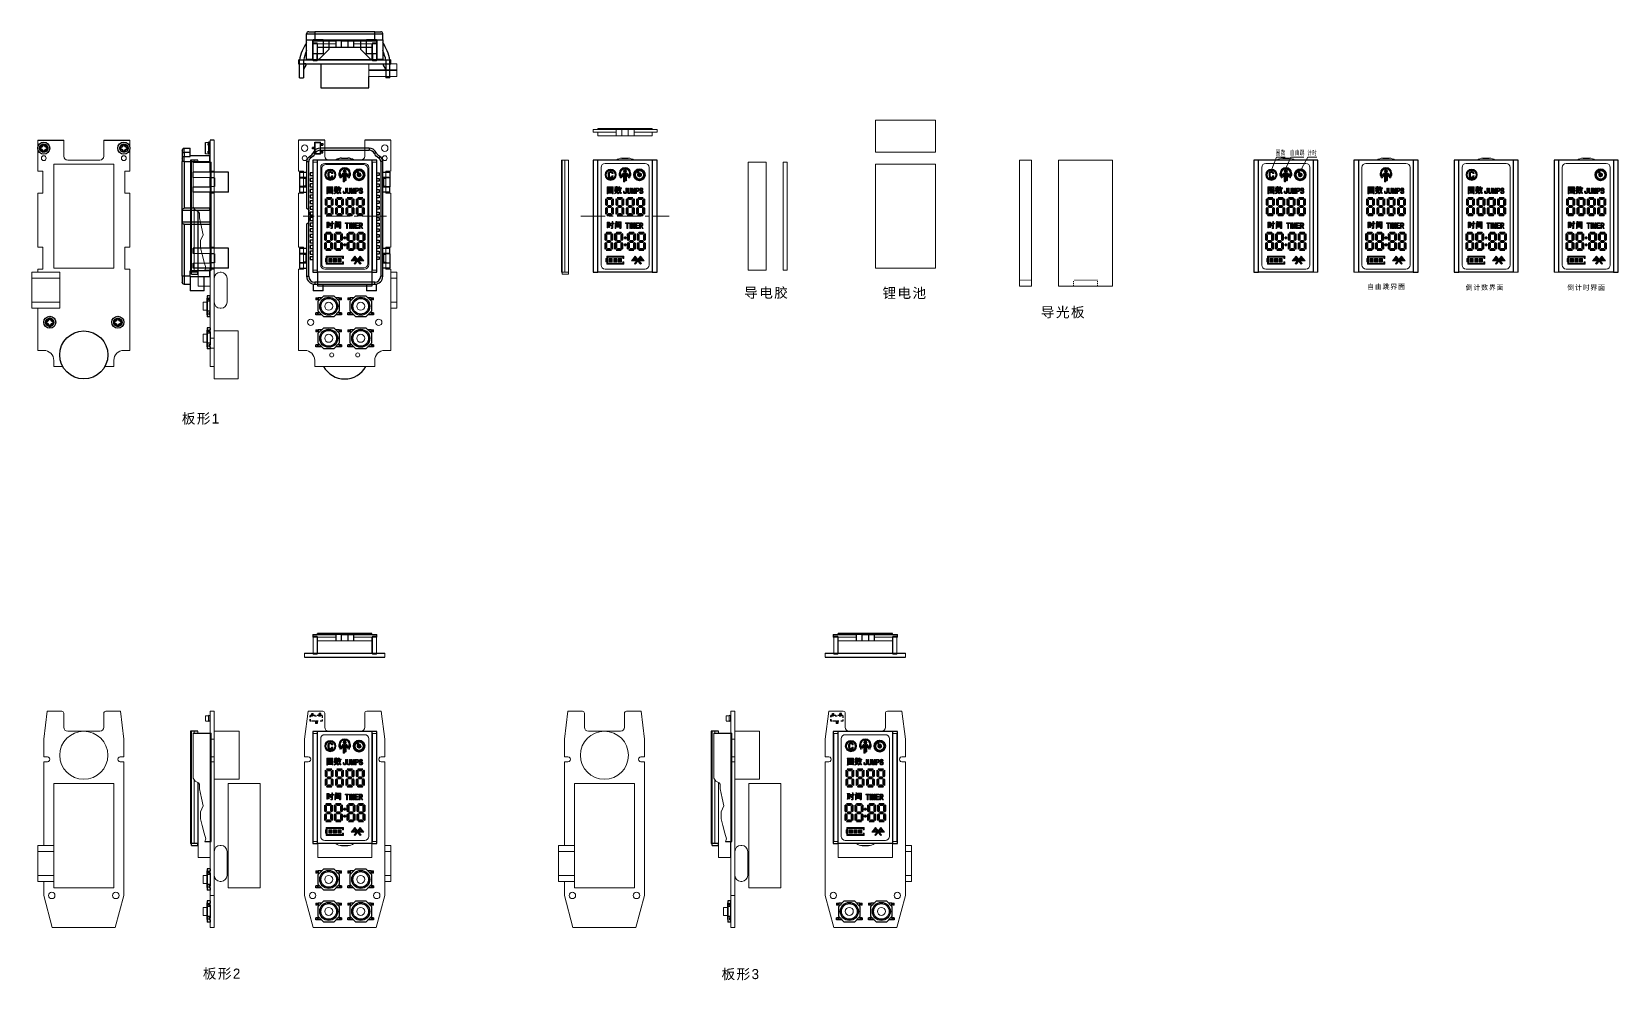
# Model space of a CAD drawing. Header units: millimetres. Extents: x -13 to 383, y -156 to 81.
import ezdxf

# ---------------------------------------------------------------- set-up
doc = ezdxf.new("R2010")
doc.units = ezdxf.units.MM
doc.header["$LTSCALE"] = 0.5
doc.linetypes.add('点画线', pattern=[18, 12, -2, 2, -2])
doc.linetypes.add('虚线', pattern=[2, 1, -1])
doc.layers.get('0').update_dxf_attribs({"lineweight": 18})
for name, color, linetype, lineweight in [('中心线层', 1, '点画线', 18), ('尺寸线层', 3, 'Continuous', 18), ('粗实线层', 7, 'Continuous', 35)]:
    doc.layers.add(name, color=color, linetype=linetype, lineweight=lineweight)
doc.styles.add('标准', font='', dxfattribs={"width": 0.667})
doc.styles.get('标准').set_extended_font_data('宋体')

msp = doc.modelspace()

# ---------------------------------------------------------------- texts
at = {"layer": '尺寸线层', "color": 8, "linetype": 'Continuous', "ltscale": 0.5, "char_height": 2.5, "attachment_point": 1, "line_spacing_factor": 1.15057, "style": '标准'}
for s, insert, width in [('\\T1.1;{\\fdengxian|b0|i0|c134|p2;\\W1;导电胶}', (164.89, 16.8), 115.2911), ('\\T1.1;{\\fdengxian|b0|i0|c134|p2;\\W1;锂电池}', (199.41, 16.72), 81.9353)]:
    msp.add_mtext(s, dxfattribs=dict(at, insert=insert, width=width))
at = {"layer": '尺寸线层', "color": 0, "linetype": '虚线', "ltscale": 0.5, "attachment_point": 1, "line_spacing_factor": 1.15057, "style": '标准'}
for s, insert, char_height, width in [('\\T1.1;{\\fdengxian|b0|i0|c134|p2;\\W1;自由跳界面}', (320.45, 17.67), 1.25, 50.5804), ('\\T1.1;{\\fdengxian|b0|i0|c134|p2;\\W1;倒计数界面}', (345.05, 17.48), 1.25, 68.5063), ('\\T1.1;{\\fdengxian|b0|i0|c134|p2;\\W1;倒计时界面}', (370.41, 17.46), 1.25, 49.1983), ('\\T1.1;{\\fdengxian|b0|i0|c134|p2;\\W1;导光板}', (238.98, 11.93), 2.5, 134.9705), ('\\T1.1;{\\fdengxian|b0|i0|c134|p2;\\W1;板形1}', (24.46, -14.63), 2.5, 117.5809), ('\\T1.1;{\\fdengxian|b0|i0|c134|p2;\\W1;板形2}', (29.72, -153.28), 2.5, 187.9747), ('\\T1.1;{\\fdengxian|b0|i0|c134|p2;\\W1;板形3}', (159.25, -153.4), 2.5, 223.0633)]:
    msp.add_mtext(s, dxfattribs=dict(at, insert=insert, char_height=char_height, width=width))

# ---------------------------------------------------------------- blocks, each defined once
blk = doc.blocks.new('*X2')
at = {"color": 4, "linetype": 'Continuous', "lineweight": 25}
for p, q in [((-8, -0.25), (-2.25, -0.25)), ((-8, -0.25), (-8, -0.95)), ((-6.8, -0.25), (-6.8, -0.05)), ((6.8, -0.05), (-6.8, -0.05)), ((-6.8, -0.25), (-2.25, -0.25)), ((-2.25, -0.25), (-2.25, -1.85)), ((-0.78, -0.25), (-2.25, -0.25)), ((-0.78, -1.85), (-0.78, -0.25)), ((-0.78, -0.25), (0.78, -0.25)), ((0.78, -0.25), (0.78, -1.85)), ((0.78, -0.25), (2.25, -0.25)), ((2.25, -0.25), (8, -0.25)), ((2.25, -0.25), (6.8, -0.25)), ((2.25, -1.85), (2.25, -0.25)), ((6.8, -0.25), (6.8, -0.05)), ((8, -0.95), (8, -0.25))]:
    blk.add_line(p, q, dxfattribs=at)
at = {"color": 4, "linetype": 'Continuous'}
for p, q in [((-2.25, -0.95), (-8, -0.95)), ((6.8, -1.85), (-6.8, -1.85)), ((2.25, -0.95), (8, -0.95))]:
    blk.add_line(p, q, dxfattribs=at)
at = {"color": 4}
for p, q in [((-6.8, -1.85), (-6.8, -0.95)), ((6.8, -1.85), (6.8, -0.95))]:
    blk.add_line(p, q, dxfattribs=at)
blk = doc.blocks.new('*X4')
at = {"color": 9, "linetype": '虚线', "lineweight": 25}
for p, q in [((-0.2, 0), (0.2, 0)), ((-0.2, -0.38), (-0.2, 0)), ((0.2, -0.38), (0.2, 0)), ((-1.5, -1.98), (-1.5, -0.58)), ((-1.5, -0.58), (-1.44, -0.64)), ((-1.5, -0.58), (-0.2, -0.58)), ((-1.44, -1.91), (-1.5, -1.98)), ((-1.5, -1.98), (-1.15, -1.98)), ((-1.44, -1.91), (-1.44, -0.64)), ((-1.44, -0.64), (1.44, -0.64)), ((1.44, -1.91), (-1.44, -1.91)), ((-1.15, -1.97), (-0.75, -1.97)), ((-1.15, -1.97), (-1.15, -1.98)), ((-0.75, -1.98), (-1.15, -1.98)), ((-1.15, -1.98), (-1.15, -2.11)), ((-1.15, -2.11), (-0.75, -2.11)), ((-1.15, -2.11), (-1.15, -2.14)), ((-1.15, -2.14), (-0.75, -2.14)), ((-1.15, -2.14), (-1.15, -2.17)), ((-1.15, -2.17), (-0.75, -2.17)), ((-1.15, -2.17), (-1.15, -2.55)), ((-1.15, -2.55), (-0.75, -2.55)), ((-0.75, -1.97), (-0.75, -1.98)), ((-0.75, -1.98), (0.75, -1.98)), ((-0.75, -1.98), (-0.75, -2.11)), ((-0.75, -2.11), (-0.75, -2.14)), ((-0.75, -2.14), (-0.75, -2.17)), ((-0.75, -2.17), (-0.75, -2.55)), ((-0.2, -0.38), (0.2, -0.38)), ((-0.2, -0.41), (-0.2, -0.38)), ((0.2, -0.41), (-0.2, -0.41)), ((-0.2, -0.44), (-0.2, -0.41)), ((0.2, -0.44), (-0.2, -0.44)), ((-0.2, -0.57), (-0.2, -0.44)), ((-0.2, -0.57), (-0.2, -0.58)), ((0.2, -0.57), (-0.2, -0.57)), ((0.2, -0.58), (-0.2, -0.58)), ((0.2, -0.41), (0.2, -0.38)), ((0.2, -0.44), (0.2, -0.41)), ((0.2, -0.57), (0.2, -0.44)), ((0.2, -0.58), (0.2, -0.57)), ((0.2, -0.58), (1.5, -0.58)), ((0.75, -1.97), (1.15, -1.97)), ((0.75, -1.97), (0.75, -1.98)), ((1.15, -1.98), (0.75, -1.98)), ((0.75, -1.98), (0.75, -2.11)), ((1.15, -2.11), (0.75, -2.11)), ((0.75, -2.11), (0.75, -2.14)), ((0.75, -2.14), (1.15, -2.14)), ((0.75, -2.14), (0.75, -2.17)), ((1.15, -2.17), (0.75, -2.17)), ((0.75, -2.17), (0.75, -2.55)), ((1.15, -2.55), (0.75, -2.55)), ((1.15, -1.97), (1.15, -1.98)), ((1.15, -1.98), (1.5, -1.98)), ((1.15, -1.98), (1.15, -2.11)), ((1.15, -2.11), (1.15, -2.14)), ((1.15, -2.14), (1.15, -2.17)), ((1.15, -2.17), (1.15, -2.55)), ((1.44, -0.64), (1.5, -0.58)), ((1.44, -0.64), (1.44, -1.91)), ((1.5, -1.98), (1.44, -1.91)), ((1.5, -0.58), (1.5, -1.98))]:
    blk.add_line(p, q, dxfattribs=at)
blk = doc.blocks.new('*X3')
at = {"color": 3, "linetype": 'Continuous', "xscale": -0.9999999999999996}
blk.add_blockref('*X4', (-3.69, 0.58), dxfattribs=at)
blk = doc.blocks.new('*X5')
at = {"color": 7, "linetype": 'Continuous', "lineweight": 25}
for p, q in [((-6.44, -3.42), (-7.94, -3.42)), ((-7.94, -4.51), (-7.94, -3.42)), ((-6.44, -4.51), (-6.44, -3.42)), ((-5.94, -3.92), (-5.94, -4.74)), ((-7.94, -5.27), (-12.84, -5.27)), ((-12.84, -6.77), (-12.84, -5.27)), ((-6.44, -6.77), (-12.84, -6.77)), ((-12.84, -6.77), (-12.84, -9.42)), ((-7.94, -5.48), (-7.94, -4.51)), ((-7.94, -4.51), (-6.44, -4.51)), ((-6.44, -5.48), (-7.94, -5.48)), ((-6.44, -4.51), (-6.44, -5.48)), ((-6.44, -6.77), (-6.44, -5.48)), ((-6.44, -6.77), (-5.94, -6.77)), ((-6.44, -6.77), (-6.44, -18.43)), ((-5.94, -4.74), (-5.94, -5.91)), ((-5.94, -5.91), (-5.94, -6.77)), ((-5.94, -35.42), (-5.94, -6.77)), ((-17.49, -14.42), (-17.49, -9.42)), ((-17.49, -9.42), (-13.01, -9.42)), ((-13.99, -10.81), (-13.01, -10.8)), ((-13.99, -10.81), (-13.99, -13.03)), ((-13.01, -9.42), (-13.01, -10.8)), ((-13.01, -9.42), (-8.66, -9.42)), ((-13.01, -10.8), (-8.66, -10.72)), ((-12.84, -10.79), (-12.84, -13.05)), ((-8.66, -10.72), (-8.66, -9.42)), ((-17.49, -14.42), (-13.01, -14.42)), ((-13.99, -13.03), (-13.01, -13.05)), ((-13.01, -13.05), (-13.01, -14.42)), ((-8.66, -13.12), (-13.01, -13.05)), ((-13.01, -14.42), (-8.66, -14.42)), ((-12.84, -14.42), (-12.84, -18.43)), ((-8.66, -14.42), (-8.66, -13.12)), ((-12.84, -18.43), (-6.44, -18.43)), ((-12.84, -18.93), (-12.84, -18.43)), ((-5.94, -18.93), (-12.84, -18.93)), ((-12.84, -18.93), (-12.84, -21.91)), ((-5.94, -18.93), (-5.94, -21.91)), ((-12.84, -21.91), (-5.94, -21.91)), ((-12.84, -21.91), (-12.84, -22.41)), ((-6.44, -22.41), (-12.84, -22.41)), ((-12.84, -22.41), (-12.84, -28.42)), ((-6.44, -22.41), (-6.44, -35.42)), ((-17.49, -33.42), (-17.49, -28.42)), ((-17.49, -28.42), (-13.01, -28.42)), ((-13.99, -29.81), (-13.01, -29.8)), ((-13.99, -29.81), (-13.99, -32.03)), ((-13.01, -28.42), (-13.01, -29.8)), ((-13.01, -28.42), (-8.66, -28.42)), ((-13.01, -29.8), (-8.66, -29.72)), ((-12.84, -29.79), (-12.84, -32.05)), ((-8.66, -29.72), (-8.66, -28.42)), ((-17.49, -33.42), (-13.01, -33.42)), ((-13.99, -32.03), (-13.01, -32.05)), ((-13.01, -32.05), (-13.01, -33.42)), ((-8.66, -32.12), (-13.01, -32.05)), ((-13.01, -33.42), (-8.66, -33.42)), ((-12.84, -33.42), (-12.84, -34.07)), ((-12.84, -34.07), (-7.94, -34.07)), ((-12.84, -35.57), (-12.84, -34.07)), ((-12.84, -35.57), (-7.94, -35.57)), ((-11.44, -39.02), (-11.44, -35.57)), ((-8.66, -33.42), (-8.66, -32.12)), ((-7.94, -35.42), (-7.94, -34.07)), ((-7.94, -35.42), (-6.44, -35.42)), ((-7.94, -35.42), (-7.94, -37.38)), ((-6.44, -35.42), (-6.44, -37.42)), ((-6.44, -35.42), (-5.94, -35.42)), ((-5.94, -35.42), (-5.94, -36.92)), ((-11.44, -39.02), (-7.94, -39.02)), ((-7.94, -37.38), (-7.94, -39.02)), ((-6.44, -37.42), (-7.94, -37.42))]:
    blk.add_line(p, q, dxfattribs=at)
blk.add_lwpolyline([(-6.44, -4.51), (-6.34, -4.52), (-6.25, -4.53), (-6.16, -4.55), (-6.09, -4.58), (-6.03, -4.61), (-5.98, -4.65), (-5.95, -4.7), (-5.94, -4.74)], dxfattribs=at)
for centre, radius, start, end in [((-6.44, -3.92), 0.5, 360, 90), ((-6.41, -5.95), 0.469, 4.6814, 94.0184), ((-6.44, -18.93), 0.5, 0.2851, 90), ((-6.44, -21.91), 0.5, 270, 359.7149), ((-6.44, -36.92), 0.5, 270, 360)]:
    blk.add_arc(centre, radius, start, end, dxfattribs=at)
blk = doc.blocks.new('*X6')
at = {"color": 7, "linetype": 'Continuous', "lineweight": 25}
for p, q in [((6.08, 4.1), (-6.08, 4.1)), ((-6.08, 3.6), (-6.08, 4.1)), ((6.08, 4.1), (6.08, 3.6)), ((-9.5, 0.75), (-9.5, -10.91)), ((-9.5, 0.75), (-9, 0.75)), ((-9, -27.9), (-9, 0.75)), ((-8.77, 2.04), (-8.51, 1.61)), ((-7.86, 3.01), (-7.42, 2.78)), ((-6.08, 3.6), (6.08, 3.6)), ((8.77, 2.04), (8.51, 1.61)), ((9, 0.75), (9, -27.9)), ((9.5, 0.75), (9, 0.75)), ((9.5, -27.9), (9.5, 0.75)), ((-11.3, -1.9), (-11.3, -3.28)), ((-11.3, -1.9), (-9.5, -1.9)), ((-11.3, -3.29), (-11.3, -3.28)), ((-11.3, -3.29), (-10.3, -3.29)), ((-11.3, -3.29), (-11.3, -5.51)), ((-10.3, -3.28), (-10.3, -3.29)), ((-10.3, -3.4), (-10.3, -3.29)), ((-10.3, -3.4), (-9.7, -3.4)), ((-9.7, -3.4), (-9.7, -5.4)), ((9.5, -1.9), (11.3, -1.9)), ((9.7, -3.4), (9.7, -5.4)), ((9.7, -3.4), (10.3, -3.4)), ((10.3, -3.29), (10.3, -3.28)), ((11.3, -3.29), (10.3, -3.29)), ((10.3, -3.29), (10.3, -3.4)), ((11.3, -1.9), (11.3, -3.28)), ((11.3, -3.28), (11.3, -3.29)), ((11.3, -3.29), (11.3, -5.51)), ((-11.3, -5.51), (-11.3, -5.52)), ((-10.3, -5.51), (-11.3, -5.51)), ((-11.3, -5.52), (-11.3, -6.9)), ((-11.3, -6.9), (-9.5, -6.9)), ((-9.7, -5.4), (-10.3, -5.4)), ((-10.3, -5.51), (-10.3, -5.4)), ((-10.3, -5.52), (-10.3, -5.51)), ((11.3, -6.9), (9.5, -6.9)), ((9.7, -5.4), (10.3, -5.4)), ((10.3, -5.4), (10.3, -5.51)), ((10.3, -5.52), (10.3, -5.51)), ((10.3, -5.51), (11.3, -5.51)), ((11.3, -5.51), (11.3, -5.52)), ((11.3, -6.9), (11.3, -5.52)), ((-9, -11.41), (-9.5, -10.91)), ((-9, -11.41), (-9, -14.39)), ((-9.5, -14.89), (-9, -14.39)), ((-9.5, -14.89), (-9.5, -27.9)), ((-11.3, -20.9), (-11.3, -22.28)), ((-11.3, -20.9), (-9.5, -20.9)), ((-11.3, -22.29), (-11.3, -22.28)), ((-11.3, -22.29), (-10.3, -22.29)), ((-11.3, -22.29), (-11.3, -24.51)), ((-10.3, -22.28), (-10.3, -22.29)), ((-10.3, -22.4), (-10.3, -22.29)), ((-10.3, -22.4), (-9.7, -22.4)), ((-9.7, -22.4), (-9.7, -24.4)), ((9.5, -20.9), (11.3, -20.9)), ((9.7, -22.4), (9.7, -24.4)), ((9.7, -22.4), (10.3, -22.4)), ((10.3, -22.29), (10.3, -22.28)), ((11.3, -22.29), (10.3, -22.29)), ((10.3, -22.29), (10.3, -22.4)), ((11.3, -22.28), (11.3, -20.9)), ((11.3, -22.28), (11.3, -22.29)), ((11.3, -22.29), (11.3, -24.51)), ((-11.3, -24.51), (-11.3, -24.52)), ((-10.3, -24.51), (-11.3, -24.51)), ((-11.3, -24.52), (-11.3, -25.9)), ((-11.3, -25.9), (-9.5, -25.9)), ((-9.7, -24.4), (-10.3, -24.4)), ((-10.3, -24.51), (-10.3, -24.4)), ((-10.3, -24.52), (-10.3, -24.51)), ((11.3, -25.9), (9.5, -25.9)), ((9.7, -24.4), (10.3, -24.4)), ((10.3, -24.4), (10.3, -24.51)), ((10.3, -24.52), (10.3, -24.51)), ((10.3, -24.51), (11.3, -24.51)), ((11.3, -24.51), (11.3, -24.52)), ((11.3, -24.52), (11.3, -25.9)), ((-9.5, -27.9), (-9, -27.9)), ((-7.9, -29.86), (-7.9, -31.5)), ((-5.4, -31.5), (-7.9, -31.5)), ((7.5, -29.4), (-7.5, -29.4)), ((-7.5, -29.4), (-7.5, -29.9)), ((-7.5, -29.9), (7.5, -29.9)), ((-5.4, -31.5), (-5.4, -29.9)), ((5.4, -29.9), (5.4, -31.5)), ((7.9, -31.5), (5.4, -31.5)), ((7.5, -29.9), (7.5, -29.4)), ((7.9, -31.5), (7.9, -29.86)), ((9.5, -27.9), (9, -27.9))]:
    blk.add_line(p, q, dxfattribs=at)
at = {"color": 0, "linetype": 'Continuous', "ltscale": 0.5}
for p, q in [((-4.75, 0), (4.75, 0)), ((-5.75, -24.8), (-5.75, -1)), ((5.75, -24.8), (5.75, -1)), ((-4.75, -25.8), (4.75, -25.8))]:
    blk.add_line(p, q, dxfattribs=at)
at = {"color": 7, "linetype": 'Continuous', "lineweight": 25}
for centre, radius, start, end in [((-6.08, 2.1), 2, 89.9999, 152.9752), ((6.08, 2.1), 2, 27.0248, 90.0001), ((-8, 0.75), 1.5, 120.8378, 180), ((-10, 4.1), 2.4, 300.8378, 332.975), ((10, 4.1), 2.4, 207.025, 239.1622), ((8, 0.75), 1.5, 0, 59.1622), ((-7.5, -27.9), 2, 180, 270), ((7.5, -27.9), 2, 270, 0)]:
    blk.add_arc(centre, radius, start, end, dxfattribs=at)
at = {"color": 0, "linetype": 'Continuous', "ltscale": 0.5}
for centre, start, end in [((4.75, -1), 0, 90), ((-4.75, -1), 90, 180), ((-4.75, -24.8), 180, 270), ((4.75, -24.8), 270, 0)]:
    blk.add_arc(centre, 1, start, end, dxfattribs=at)
at = {"color": 7, "linetype": 'Continuous', "lineweight": 25}
for centre, major_axis, start_param, end_param in [((0, -3.31), (11.5, 0), 2.542925, 2.95482), ((0, -3.31), (10.5, 0), 2.701617, 2.946102), ((0, -3.31), (11.5, 0), 0.186772, 0.598668), ((0, -3.31), (10.5, 0), 0.195491, 0.439976), ((0, -5.49), (11.5, 0), 3.328365, 3.740261), ((0, -5.49), (10.5, 0), 3.337084, 3.581569), ((0, -5.49), (11.5, 0), 5.684517, 6.096413), ((0, -5.49), (10.5, 0), 5.843209, 6.087694), ((0, -22.31), (11.5, 0), 2.542925, 2.95482), ((0, -22.31), (10.5, 0), 2.701617, 2.946102), ((0, -22.31), (11.5, 0), 0.186772, 0.598668), ((0, -22.31), (10.5, 0), 0.195491, 0.439976), ((0, -24.49), (11.5, 0), 3.328365, 3.740261), ((0, -24.49), (10.5, 0), 3.337084, 3.581569), ((0, -24.49), (11.5, 0), 5.684517, 6.096413), ((0, -24.49), (10.5, 0), 5.843209, 6.087694)]:
    blk.add_ellipse(centre, major_axis=major_axis, ratio=0.017455, start_param=start_param, end_param=end_param, dxfattribs=at)
for points in [[(-8.51, 1.61), (-8.81, 1.43), (-9, 1.1), (-9, 0.75)], [(-7.42, 2.78), (-7.66, 2.3), (-8.04, 1.89), (-8.51, 1.61)], [(-6.08, 3.6), (-6.64, 3.6), (-7.16, 3.28), (-7.42, 2.78)], [(7.42, 2.78), (7.16, 3.28), (6.64, 3.6), (6.08, 3.6)], [(8.51, 1.61), (8.04, 1.89), (7.66, 2.3), (7.42, 2.78)], [(9, 0.75), (9, 1.1), (8.81, 1.43), (8.51, 1.61)], [(-9, -27.9), (-9, -28.73), (-8.33, -29.4), (-7.5, -29.4)], [(7.5, -29.4), (8.33, -29.4), (9, -28.73), (9, -27.9)]]:
    blk.add_open_spline(points, degree=3, dxfattribs=at)
blk.add_open_spline([(7.42, 2.78), (7.53, 2.84), (7.65, 2.9), (7.81, 2.98), (7.86, 3.01), (7.86, 3.01)], degree=3, knots=[0, 0, 0, 0, 0.25, 0.25, 0.5, 0.5, 0.5, 0.5], dxfattribs=at)
blk = doc.blocks.new('*X8')
at = {"color": 7, "linetype": 'Continuous', "lineweight": 25}
for p, q in [((-9.5, 1.5), (-7.5, 1.5)), ((-9.5, 0), (-9.5, 1.5)), ((-9.5, 0), (-7.9, 0)), ((-9.5, -4.9), (-9.5, 0)), ((-9, 2), (-7.5, 2)), ((-8, -4.9), (-8, 0)), ((-7.9, -3.5), (-7.9, 0)), ((-5.4, 0), (-7.9, 0)), ((-7.5, 2), (-7.5, 1.5)), ((7.5, 2), (-7.5, 2)), ((-7.5, 1.5), (7.5, 1.5)), ((-7.5, 1.5), (-7.5, 0)), ((-5.4, 0), (-5.4, -3.5)), ((-5.4, 0), (5.4, 0)), ((-4, 0), (-4, -2.4)), ((4, -2.4), (4, 0)), ((7.9, 0), (5.4, 0)), ((5.4, -3.5), (5.4, 0)), ((7.5, 1.5), (7.5, 2)), ((7.5, 2), (9, 2)), ((7.5, 1.5), (9.5, 1.5)), ((7.5, 0), (7.5, 1.5)), ((7.9, 0), (7.9, -3.5)), ((7.9, 0), (9.5, 0)), ((8, 0), (8, -4.9)), ((9.5, 0), (9.5, 1.5)), ((9.5, 0), (9.5, -4.9)), ((-5.4, -3.5), (-7.9, -3.5)), ((-6.9, -4.9), (-6.9, -3.5)), ((-4, -2.4), (-6.5, -4.9)), ((6.5, -4.9), (4, -2.4)), ((7.9, -3.5), (5.4, -3.5)), ((6.9, -3.5), (6.9, -4.9)), ((-11.3, -9.55), (-11.3, -5.06)), ((-10.3, -5.16), (-10.3, -9.55)), ((-9.7, -6.05), (-10.3, -6.05)), ((-9.7, -6.35), (-10.3, -7.39)), ((-9.7, -6.05), (-9.7, -6.35)), ((-8, -4.9), (-9.5, -4.9)), ((-8, -4.9), (-6.9, -4.9)), ((-6.5, -4.9), (-6.9, -4.9)), ((6.9, -4.9), (6.5, -4.9)), ((6.9, -4.9), (8, -4.9)), ((9.5, -4.9), (8, -4.9)), ((9.7, -6.35), (9.7, -6.05)), ((9.7, -6.05), (10.3, -6.05)), ((10.3, -7.39), (9.7, -6.35)), ((10.3, -5.16), (10.3, -9.55)), ((11.3, -9.55), (11.3, -5.06)), ((-11.3, -9.55), (-10.3, -9.55)), ((11.3, -9.55), (10.3, -9.55))]:
    blk.add_line(p, q, dxfattribs=at)
for centre, radius, start, end in [((-9, 1.5), 0.5, 90, 180), ((9, 1.5), 0.5, 0, 90), ((0, -7.2), 11.5, 145.6988, 169.2987), ((0, -7.2), 10.5, 154.7912, 168.7992), ((0, -7.2), 11.5, 10.7013, 34.3012), ((0, -7.2), 10.5, 11.2008, 25.2088)]:
    blk.add_arc(centre, radius, start, end, dxfattribs=at)
blk = doc.blocks.new('*X7')
at = {"color": 0, "linetype": 'Continuous', "ltscale": 0.5}
blk.add_blockref('*X8', (0, -2), dxfattribs=at)
blk = doc.blocks.new('*X10')
at = {"color": 8, "linetype": 'Continuous', "ltscale": 0.5}
for p, q in [((-24.9, -19.65), (-24.9, -22.85)), ((-24.9, -19.65), (-17.9, -19.65)), ((-17.9, -19.65), (-17.9, -22.85)), ((-24.9, -21.15), (-17.9, -21.15)), ((-24.9, -21.35), (-17.9, -21.35)), ((-24.9, -22.85), (-17.9, -22.85))]:
    blk.add_line(p, q, dxfattribs=at)
blk = doc.blocks.new('*X9')
at = {"linetype": 'Continuous', "ltscale": 0.5}
blk.add_blockref('*X10', (24.9, 19.65), dxfattribs=at)
blk = doc.blocks.new('*X14')
at = {"color": 4, "linetype": 'Continuous', "lineweight": 25}
for p, q in [((-8, -0.25), (-2.25, -0.25)), ((-8, -0.25), (-8, -0.95)), ((-6.8, -0.25), (-6.8, -0.05)), ((6.8, -0.05), (-6.8, -0.05)), ((-6.8, -0.25), (-2.25, -0.25)), ((-2.25, -0.25), (-2.25, -1.85)), ((-0.78, -0.25), (-2.25, -0.25)), ((-0.78, -1.85), (-0.78, -0.25)), ((-0.78, -0.25), (0.78, -0.25)), ((0.78, -0.25), (0.78, -1.85)), ((0.78, -0.25), (2.25, -0.25)), ((2.25, -0.25), (8, -0.25)), ((2.25, -0.25), (6.8, -0.25)), ((2.25, -1.85), (2.25, -0.25)), ((6.8, -0.25), (6.8, -0.05)), ((8, -0.95), (8, -0.25))]:
    blk.add_line(p, q, dxfattribs=at)
at = {"color": 4, "linetype": 'Continuous'}
for p, q in [((-2.25, -0.95), (-8, -0.95)), ((6.8, -1.85), (-6.8, -1.85)), ((2.25, -0.95), (8, -0.95))]:
    blk.add_line(p, q, dxfattribs=at)
at = {"color": 4}
for p, q in [((-6.8, -1.85), (-6.8, -0.95)), ((6.8, -1.85), (6.8, -0.95))]:
    blk.add_line(p, q, dxfattribs=at)
blk = doc.blocks.new('*X13')
at = {"color": 153, "linetype": '虚线'}
blk.add_blockref('*X14', (-10.43, -1.43), dxfattribs=at)
blk = doc.blocks.new('*X12')
at = {"linetype": 'Continuous', "ltscale": 0.5}
blk.add_blockref('*X13', (-10.43, 2.36), dxfattribs=at)
blk = doc.blocks.new('*X11')
at = {"linetype": 'Continuous', "ltscale": 0.5}
blk.add_blockref('*X12', (8.86, -3.29), dxfattribs=at)
blk = doc.blocks.new('*X16')
at = {"color": 0, "linetype": 'Continuous', "ltscale": 0.5}
for p, q in [((3.54, 0.68), (-10.06, 0.68)), ((-10.06, 0.68), (-10.06, -2.32)), ((3.54, -2.32), (3.54, 0.68)), ((-10.06, -2.32), (3.54, -2.32))]:
    blk.add_line(p, q, dxfattribs=at)
blk = doc.blocks.new('*X15')
at = {"color": 0, "linetype": 'Continuous', "ltscale": 0.5}
blk.add_blockref('*X16', (-1.98, -5.69), dxfattribs=at)
blk = doc.blocks.new('*X17')
at = {"color": 9, "linetype": 'Continuous', "lineweight": 25}
for p, q in [((-45.36, -22.04), (-45.36, -18.54)), ((-31.86, -18.54), (-31.86, -22.04)), ((-31.86, -22.04), (-45.36, -22.04))]:
    blk.add_line(p, q, dxfattribs=at)
blk = doc.blocks.new('*X18')
at = {"color": 4, "linetype": 'Continuous', "lineweight": 25}
for p, q in [((-1.01, 28.18), (-2.81, 28.18)), ((-2.81, 28.18), (-2.81, 0.18)), ((-2.61, 0.18), (-2.61, 28.18)), ((-1.01, 0.18), (-2.81, 0.18)), ((-2.61, -0.32), (-2.61, 0.18)), ((-1.01, -0.32), (-1.01, 0.18)), ((-2.61, -0.32), (-1.01, -0.32))]:
    blk.add_line(p, q, dxfattribs=at)
at = {"color": 4, "linetype": 'Continuous', "ltscale": 0.5}
for p, q in [((-1.91, 27.68), (-1.91, 28.18)), ((-1.01, 27.68), (-1.01, 28.18)), ((-1.91, 0.18), (-1.91, 16.08)), ((-1.01, 0.18), (-1.01, 15.38))]:
    blk.add_line(p, q, dxfattribs=at)
blk = doc.blocks.new('*X19')
at = {"color": 8, "linetype": 'Continuous', "ltscale": 0.5}
for p, q in [((-2.51, -1.17), (-2.51, -12.42)), ((1.99, -1.17), (1.99, -28.17)), ((-2.51, -12.42), (-2.02, -13.1)), ((-2.02, -13.1), (-1.19, -13.56)), ((-1.19, -13.56), (-0.91, -13.91)), ((-0.91, -13.91), (-0.91, -15.06)), ((-0.91, -15.06), (-0.43, -17.38)), ((-0.04, -19.31), (-0.69, -20.76)), ((-0.43, -17.38), (-0.04, -19.31)), ((-0.69, -20.76), (-0.69, -22.55)), ((-0.69, -22.55), (-0.25, -24.24)), ((-0.25, -24.24), (0.25, -26.14)), ((0.25, -26.14), (0.62, -27.56)), ((0.62, -27.56), (0.41, -28.17))]:
    blk.add_line(p, q, dxfattribs=at)
at = {"color": 8, "linetype": 'Continuous', "lineweight": 25}
for p, q in [((-2.51, -1.17), (1.99, -1.17)), ((0.41, -28.17), (1.99, -28.17))]:
    blk.add_line(p, q, dxfattribs=at)
blk = doc.blocks.new('*X20')
at = {"color": 0, "linetype": 'Continuous', "ltscale": 0.5}
for p, q in [((-2.07, -1.1), (-2.07, 17.57)), ((0.93, -1.1), (0.93, 2.9)), ((0.93, -1.1), (-2.07, -1.1))]:
    blk.add_line(p, q, dxfattribs=at)
blk = doc.blocks.new('*X21')
at = {"color": 136, "linetype": 'Continuous', "lineweight": 25}
for p, q in [((2.67, -1.26), (2.57, -1.55)), ((2.57, -1.55), (2.57, -5.47)), ((3.37, -0.86), (2.67, -0.86)), ((2.67, -0.86), (2.67, -2.26)), ((3.37, -2.26), (2.67, -2.26)), ((2.67, -2.26), (2.67, -4.76)), ((3.07, -1.91), (3.07, -1.41)), ((3.07, -1.41), (3.13, -1.41)), ((3.13, -1.91), (3.07, -1.91)), ((3.13, -1.91), (3.13, -1.41)), ((3.13, -1.41), (3.22, -1.41)), ((3.22, -1.91), (3.13, -1.91)), ((3.22, -1.41), (3.42, -1.41)), ((3.22, -1.91), (3.22, -1.41)), ((3.42, -1.91), (3.22, -1.91)), ((3.37, -0.86), (3.37, -1.41)), ((3.37, -1.91), (3.37, -2.26)), ((3.37, -2.26), (3.37, -4.76)), ((2.57, -5.47), (2.67, -5.76)), ((3.37, -4.76), (2.67, -4.76)), ((2.67, -4.76), (2.67, -6.16)), ((3.37, -6.16), (2.67, -6.16)), ((3.07, -5.11), (3.07, -5.61)), ((3.13, -5.11), (3.07, -5.11)), ((3.13, -5.61), (3.07, -5.61)), ((3.13, -5.61), (3.13, -5.11)), ((3.22, -5.11), (3.13, -5.11)), ((3.22, -5.61), (3.13, -5.61)), ((3.22, -5.11), (3.22, -5.61)), ((3.42, -5.11), (3.22, -5.11)), ((3.42, -5.61), (3.22, -5.61)), ((3.37, -4.76), (3.37, -5.11)), ((3.37, -5.61), (3.37, -6.16))]:
    blk.add_line(p, q, dxfattribs=at)
blk = doc.blocks.new('*X22')
at = {"color": 136, "linetype": 'Continuous', "lineweight": 25}
for p, q in [((-4.91, -1.99), (-5.01, -2.28)), ((-5.01, -2.28), (-5.01, -6.2)), ((-4.21, -1.59), (-4.91, -1.59)), ((-4.91, -1.59), (-4.91, -2.99)), ((-4.21, -2.99), (-4.91, -2.99)), ((-4.91, -2.99), (-4.91, -5.49)), ((-4.51, -2.64), (-4.51, -2.14)), ((-4.51, -2.14), (-4.45, -2.14)), ((-4.45, -2.64), (-4.51, -2.64)), ((-4.45, -2.64), (-4.45, -2.14)), ((-4.45, -2.14), (-4.36, -2.14)), ((-4.36, -2.64), (-4.45, -2.64)), ((-4.36, -2.14), (-4.16, -2.14)), ((-4.36, -2.64), (-4.36, -2.14)), ((-4.16, -2.64), (-4.36, -2.64)), ((-4.21, -1.59), (-4.21, -2.14)), ((-4.21, -2.64), (-4.21, -2.99)), ((-4.21, -2.99), (-4.21, -5.49)), ((-5.01, -6.2), (-4.91, -6.49)), ((-4.21, -5.49), (-4.91, -5.49)), ((-4.91, -5.49), (-4.91, -6.89)), ((-4.21, -6.89), (-4.91, -6.89)), ((-4.51, -5.84), (-4.51, -6.34)), ((-4.45, -5.84), (-4.51, -5.84)), ((-4.45, -6.34), (-4.51, -6.34)), ((-4.45, -6.34), (-4.45, -5.84)), ((-4.36, -5.84), (-4.45, -5.84)), ((-4.36, -6.34), (-4.45, -6.34)), ((-4.36, -5.84), (-4.36, -6.34)), ((-4.16, -5.84), (-4.36, -5.84)), ((-4.16, -6.34), (-4.36, -6.34)), ((-4.21, -5.49), (-4.21, -5.84)), ((-4.21, -6.34), (-4.21, -6.89))]:
    blk.add_line(p, q, dxfattribs=at)
blk = doc.blocks.new('*X23')
at = {"color": 8}
for p, q in [((-8.36, 10.69), (-2.36, 10.69)), ((-2.36, -1.31), (-2.36, 10.69)), ((-8.36, 1.84), (-8.36, -1.31)), ((-8.36, -1.31), (-2.36, -1.31))]:
    blk.add_line(p, q, dxfattribs=at)
blk = doc.blocks.new('*X24')
at = {"color": 8, "linetype": 'Continuous', "ltscale": 0.5}
for p, q in [((-9.79, -5.03), (-9.79, 0.97)), ((-8.29, 2.47), (-8.09, 2.47)), ((-6.59, -5.03), (-6.59, 0.97)), ((-8.29, -6.53), (-8.09, -6.53))]:
    blk.add_line(p, q, dxfattribs=at)
for centre, start, end in [((-8.29, 0.97), 90, 180), ((-8.09, 0.97), 0, 90), ((-8.29, -5.03), 180, 270), ((-8.09, -5.03), 270, 360)]:
    blk.add_arc(centre, 1.5, start, end, dxfattribs=at)
blk = doc.blocks.new('*X25')
at = {"color": 8, "linetype": 'Continuous', "ltscale": 0.5}
for p, q in [((-12.31, -29.33), (-12.31, -3.33)), ((-12.31, -3.33), (-4.31, -3.33)), ((-4.31, -29.33), (-4.31, -3.33)), ((-12.31, -29.33), (-4.31, -29.33))]:
    blk.add_line(p, q, dxfattribs=at)
blk = doc.blocks.new('*X26')
at = {"color": 9, "linetype": 'Continuous', "lineweight": 25}
for p, q in [((-7.95, 0.52), (-7.25, 0.58)), ((-7.95, -2.36), (-7.95, 0.52)), ((-7.35, -0.17), (-7.35, 0.23)), ((-7.35, 0.23), (-7.23, 0.23)), ((-7.25, 0.58), (-7.25, 0.23)), ((-6.9, 0.55), (-7.25, 0.58)), ((-7.23, 0.23), (-7.23, -0.17)), ((-7.23, 0.23), (-6.93, 0.23)), ((-6.93, 0.23), (-6.93, -0.17)), ((-6.93, 0.23), (-6.9, 0.23)), ((-6.9, 0.23), (-6.9, 0.55)), ((-6.9, 0.23), (-6.8, 0.23)), ((-6.9, 0.23), (-6.9, -0.17)), ((-7.25, -2.42), (-7.95, -2.36)), ((-7.35, -0.17), (-7.23, -0.17)), ((-7.35, -2.07), (-7.35, -1.67)), ((-7.35, -1.67), (-7.23, -1.67)), ((-7.35, -2.07), (-7.23, -2.07)), ((-7.25, -0.17), (-7.25, -1.67)), ((-7.25, -2.07), (-7.25, -2.42)), ((-6.9, -2.39), (-7.25, -2.42)), ((-7.23, -0.17), (-6.93, -0.17)), ((-7.23, -2.07), (-7.23, -1.67)), ((-7.23, -1.67), (-6.93, -1.67)), ((-7.23, -2.07), (-6.93, -2.07)), ((-6.93, -0.17), (-6.9, -0.17)), ((-6.93, -1.67), (-6.93, -2.07)), ((-6.93, -1.67), (-6.9, -1.67)), ((-6.93, -2.07), (-6.9, -2.07)), ((-6.9, -0.17), (-6.8, -0.17)), ((-6.9, -1.67), (-6.9, -0.17)), ((-6.8, -0.72), (-6.9, -0.72)), ((-6.8, -1.12), (-6.9, -1.12)), ((-6.9, -1.67), (-6.8, -1.67)), ((-6.9, -2.07), (-6.9, -1.67)), ((-6.9, -2.07), (-6.8, -2.07)), ((-6.9, -2.39), (-6.9, -2.07))]:
    blk.add_line(p, q, dxfattribs=at)
blk = doc.blocks.new('*X27')
at = {"color": 3, "linetype": 'Continuous', "lineweight": 25}
blk.add_line((-6.06, -9.18), (-7.06, -9.18), dxfattribs=at)
at = {"color": 3}
for p, q in [((-7.06, -65.68), (-7.06, -9.18)), ((-6.06, -65.68), (-6.06, -9.18)), ((-6.06, -58.68), (-7.06, -58.68)), ((-6.06, -61.18), (-7.06, -61.18)), ((-6.06, -65.68), (-7.06, -65.68))]:
    blk.add_line(p, q, dxfattribs=at)
at = {"color": 3, "linetype": 'Continuous', "ltscale": 0.5}
for p, q in [((-6.06, -16.93), (-7.06, -16.93)), ((-6.06, -22.43), (-7.06, -22.43)), ((-6.06, -35.93), (-7.06, -35.93)), ((-6.06, -41.43), (-7.06, -41.43))]:
    blk.add_line(p, q, dxfattribs=at)
blk = doc.blocks.new('*X28')
at = {"color": 8, "linetype": 'Continuous', "ltscale": 0.5}
for p, q in [((1.1, 27.5), (0.1, 27.5)), ((0.1, 0.5), (0.1, 27.5)), ((1.1, 0.5), (1.1, 27.5)), ((1.1, 0.5), (0.1, 0.5))]:
    blk.add_line(p, q, dxfattribs=at)
blk = doc.blocks.new('*X29')
at = {"linetype": 'Continuous', "ltscale": 0.5}
h = blk.add_hatch(color=8, dxfattribs=at)
edge = h.paths.add_edge_path(flags=0)
edge.add_arc((-11.6, -3.65), 1.1, 360, 402.9051)
edge.add_arc((-11.6, -3.65), 1.1, 42.9051, 90)
edge.add_line((-11.6, -2.55), (-11.6, -2.25))
edge.add_arc((-11.6, -3.65), 1.4, 0, 90, ccw=False)
edge.add_line((-10.2, -3.65), (-10.5, -3.65))
edge = h.paths.add_edge_path(flags=0)
edge.add_arc((-11.6, -3.65), 1.1, 270, 324.408)
edge.add_arc((-11.6, -3.65), 1.1, 324.408, 360)
edge.add_line((-10.5, -3.65), (-10.2, -3.65))
edge.add_arc((-11.6, -3.65), 1.4, -90, 0, ccw=False)
edge.add_line((-11.6, -5.05), (-11.6, -4.75))
edge = h.paths.add_edge_path(flags=0)
edge.add_arc((-11.6, -3.65), 1.4, 152.2807, 180, ccw=False)
edge.add_arc((-11.6, -3.65), 1.4, 90, 152.2807, ccw=False)
edge.add_line((-11.6, -2.25), (-11.6, -2.55))
edge.add_arc((-11.6, -3.65), 1.1, 90, 180)
edge.add_line((-12.7, -3.65), (-13, -3.65))
edge = h.paths.add_edge_path(flags=0)
edge.add_arc((-11.6, -3.65), 1.4, 199.4673, 270, ccw=False)
edge.add_arc((-11.6, -3.65), 1.4, 180, 199.4673, ccw=False)
edge.add_line((-13, -3.65), (-12.7, -3.65))
edge.add_arc((-11.6, -3.65), 1.1, 180, 270)
edge.add_line((-11.6, -4.75), (-11.6, -5.05))
edge = h.paths.add_edge_path(flags=0)
edge.add_line((-11.6, -3.05), (-11.6, -3.01))
edge.add_line((-11.6, -3.01), (-11.6, -2.75))
edge.add_arc((-11.6, -3.35), 0.6, 0, 90, ccw=False)
edge.add_line((-11, -3.35), (-11.3, -3.35))
edge.add_arc((-11.6, -3.35), 0.3, 0, 90)
edge = h.paths.add_edge_path(flags=0)
edge.add_arc((-11.6, -3.35), 0.6, 145.442, 179.9995, ccw=False)
edge.add_arc((-11.6, -3.35), 0.6, 90, 145.442, ccw=False)
edge.add_line((-11.6, -2.75), (-11.6, -3.05))
edge.add_arc((-11.6, -3.35), 0.3, 90, 179.9995)
edge.add_line((-11.9, -3.35), (-11.9, -3.65))
edge.add_line((-11.9, -3.65), (-12.2, -3.65))
edge.add_line((-12.2, -3.65), (-12.2, -3.35))
edge = h.paths.add_edge_path(flags=0)
edge.add_arc((-11.6, -3.95), 0.6, 201.5961, 270, ccw=False)
edge.add_arc((-11.6, -3.95), 0.6, 179.9997, 201.5961, ccw=False)
edge.add_line((-12.2, -3.95), (-12.2, -3.65))
edge.add_line((-12.2, -3.65), (-11.9, -3.65))
edge.add_line((-11.9, -3.65), (-11.9, -3.95))
edge.add_arc((-11.6, -3.95), 0.3, 179.9995, 270)
edge.add_line((-11.6, -4.25), (-11.6, -4.55))
edge = h.paths.add_edge_path(flags=0)
edge.add_arc((-11.6, -3.95), 0.3, 270, 328.7294)
edge.add_arc((-11.6, -3.95), 0.3, 328.7294, 360)
edge.add_line((-11.3, -3.95), (-11, -3.95))
edge.add_arc((-11.6, -3.95), 0.6, 270, 360, ccw=False)
edge.add_line((-11.6, -4.55), (-11.6, -4.25))
for points in [[(-6.9, -3.24), (-7.01, -2.77), (-7.18, -2.51), (-7.41, -2.31), (-7.69, -2.18), (-8, -2.14), (-8.31, -2.18), (-8.59, -2.31), (-8.82, -2.51), (-8.99, -2.77), (-9.1, -3.24), (-9.1, -3.24), (-9.1, -3.84), (-9.11, -3.88), (-9.12, -3.91), (-9.14, -3.95), (-9.17, -3.97), (-9.21, -3.98), (-9.25, -3.99), (-9.29, -3.98), (-9.32, -3.97), (-9.36, -3.95), (-9.38, -3.91), (-9.39, -3.88), (-9.4, -3.84), (-9.4, -3.24), (-9.32, -2.77), (-9.14, -2.42), (-8.87, -2.14), (-8.53, -1.94), (-8.15, -1.85), (-7.76, -1.86), (-7.39, -1.98), (-7.07, -2.2), (-6.81, -2.5), (-6.65, -2.85), (-6.6, -3.24), (-6.6, -3.84), (-6.61, -3.88), (-6.62, -3.91), (-6.64, -3.95), (-6.68, -3.97), (-6.71, -3.98), (-6.75, -3.99), (-6.79, -3.98), (-6.83, -3.97), (-6.86, -3.95), (-6.88, -3.91), (-6.89, -3.88), (-6.9, -3.84), (-6.9, -3.24)], [(-12.6, -24.6), (-12.6, -24.14), (-12.6, -24), (-8.3, -24), (-8.3, -24.6), (-8.55, -24.6), (-8.55, -24.25), (-12.35, -24.25), (-12.35, -25.42), (-12.35, -25.75), (-8.55, -25.75), (-8.55, -25.4), (-8.3, -25.4), (-8.3, -26), (-12.6, -26), (-12.6, -25.4), (-12.8, -25.4), (-12.8, -24.6)]]:
    blk.add_hatch(color=8, dxfattribs=at).paths.add_polyline_path(points, flags=0)
h = blk.add_hatch(color=8, dxfattribs=at)
edge = h.paths.add_edge_path(flags=0)
edge.add_line((-8.4, -5.26), (-8.4, -3.67))
edge.add_line((-8.4, -3.67), (-8.76, -4.18))
edge.add_arc((-9.25, -3.84), 0.6, 296.3878, 324.9447, ccw=False)
edge.add_arc((-9.05, -4.24), 0.15, 116.3879, 296.3878, ccw=False)
edge.add_arc((-9.25, -3.84), 0.3, 296.3878, 324.9447)
edge.add_line((-9, -4.01), (-8.77, -3.67))
edge.add_line((-8.77, -3.67), (-8.48, -3.26))
edge.add_arc((-8.39, -3.32), 0.1, 55.7166, 144.9151, ccw=False)
edge.add_arc((-8, -2.74), 0.6, 235.6449, 304.3551)
edge.add_arc((-7.61, -3.32), 0.1, 35.0849, 124.2834, ccw=False)
edge.add_line((-7.52, -3.26), (-7, -4.01))
edge.add_arc((-6.75, -3.84), 0.3, 215.0553, 243.6122)
edge.add_arc((-6.95, -4.24), 0.15, -116.3876, 63.6122, ccw=False)
edge.add_arc((-6.75, -3.84), 0.6, 215.0553, 243.6122, ccw=False)
edge.add_line((-7.24, -4.18), (-7.6, -3.67))
edge.add_line((-7.6, -3.67), (-7.6, -4.96))
edge.add_arc((-7.78, -4.96), 0.175, -180, 0.0008, ccw=False)
edge.add_line((-7.95, -4.96), (-7.95, -4.24))
edge.add_arc((-8, -4.24), 0.05, 360, 540)
edge.add_line((-8.05, -4.24), (-8.05, -5.26))
edge.add_arc((-8.23, -5.26), 0.175, 180.0001, 360, ccw=False)
h = blk.add_hatch(color=8, dxfattribs=at)
edge = h.paths.add_edge_path(flags=0)
edge.add_arc((-8, -2.74), 0.4, 178.1922, 360, ccw=False)
edge.add_arc((-8, -2.74), 0.4, 0, 178.1922, ccw=False)
h = blk.add_hatch(color=8, dxfattribs=at)
edge = h.paths.add_edge_path(flags=0)
edge.add_arc((-4.4, -3.65), 1.1, 0, 36.0706)
edge.add_arc((-4.4, -3.65), 1.1, 36.0706, 90)
edge.add_line((-4.4, -2.55), (-4.4, -2.25))
edge.add_arc((-4.4, -3.65), 1.4, 0, 90, ccw=False)
edge.add_line((-3, -3.65), (-3.3, -3.65))
edge = h.paths.add_edge_path(flags=0)
edge.add_arc((-4.4, -3.65), 0.5, 165.3145, 180, ccw=False)
edge.add_arc((-4.4, -3.65), 0.5, 137.4576, 165.3145, ccw=False)
edge.add_line((-4.77, -3.31), (-4.9, -3.07))
edge.add_arc((-4.78, -3), 0.15, 30, 210, ccw=False)
edge.add_line((-4.65, -2.92), (-4.51, -3.16))
edge.add_arc((-4.4, -3.65), 0.5, 90, 102.5424, ccw=False)
edge.add_line((-4.4, -3.15), (-4.4, -3.65))
edge.add_line((-4.4, -3.65), (-4.9, -3.65))
edge = h.paths.add_edge_path(flags=0)
edge.add_line((-4.4, -3.65), (-4.4, -3.38))
edge.add_line((-4.4, -3.38), (-4.4, -3.15))
edge.add_arc((-4.4, -3.65), 0.5, 0, 90, ccw=False)
edge.add_line((-3.9, -3.65), (-4.4, -3.65))
edge = h.paths.add_edge_path(flags=0)
edge.add_line((-4.4, -4.15), (-4.4, -3.83))
edge.add_line((-4.4, -3.83), (-4.4, -3.65))
edge.add_line((-4.4, -3.65), (-3.9, -3.65))
edge.add_arc((-4.4, -3.65), 0.5, -90, 0, ccw=False)
edge = h.paths.add_edge_path(flags=0)
edge.add_arc((-4.4, -3.65), 0.5, 193.5818, 270, ccw=False)
edge.add_arc((-4.4, -3.65), 0.5, 180, 193.5818, ccw=False)
edge.add_line((-4.9, -3.65), (-4.4, -3.65))
edge.add_line((-4.4, -3.65), (-4.4, -4.15))
edge = h.paths.add_edge_path(flags=0)
edge.add_arc((-4.4, -3.65), 1.4, 159.0245, 180, ccw=False)
edge.add_arc((-4.4, -3.65), 1.4, 90, 159.0245, ccw=False)
edge.add_line((-4.4, -2.25), (-4.4, -2.55))
edge.add_arc((-4.4, -3.65), 1.1, 90, 180)
edge.add_line((-5.5, -3.65), (-5.8, -3.65))
edge = h.paths.add_edge_path(flags=0)
edge.add_arc((-4.4, -3.65), 1.4, 192.2261, 270, ccw=False)
edge.add_arc((-4.4, -3.65), 1.4, 180, 192.2261, ccw=False)
edge.add_line((-5.8, -3.65), (-5.5, -3.65))
edge.add_arc((-4.4, -3.65), 1.1, 180, 270)
edge.add_line((-4.4, -4.75), (-4.4, -5.05))
edge = h.paths.add_edge_path(flags=0)
edge.add_arc((-4.4, -3.65), 1.1, 270, 336.2523)
edge.add_arc((-4.4, -3.65), 1.1, 336.2523, 360)
edge.add_line((-3.3, -3.65), (-3, -3.65))
edge.add_arc((-4.4, -3.65), 1.4, -90, 0, ccw=False)
edge.add_line((-4.4, -5.05), (-4.4, -4.75))
h = blk.add_hatch(color=8, dxfattribs=at)
h.paths.add_polyline_path([(-9.7, -25.4), (-9.7, -24.89), (-9.7, -24.6), (-8.9, -24.6), (-8.9, -25.4)], flags=0)
h.paths.add_polyline_path([(-10.85, -25.4), (-10.85, -25.04), (-10.85, -24.6), (-10.05, -24.6), (-10.05, -25.4)], flags=0)
h.paths.add_polyline_path([(-12, -25.4), (-12, -25.07), (-12, -24.6), (-11.2, -24.6), (-11.2, -25.4)], flags=0)
h = blk.add_hatch(color=8, dxfattribs=at)
h.paths.add_polyline_path([(-5.46, -24.44), (-5.46, -24.38), (-5.46, -24), (-4.8, -24.79), (-4.14, -24), (-4.14, -24.44), (-4.48, -24.84), (-4.14, -24.84), (-4.14, -25.12), (-4.52, -25.12), (-4.14, -25.57), (-4.14, -25.99), (-4.15, -26), (-4.8, -25.22), (-5.45, -26), (-5.46, -25.99), (-5.46, -25.57), (-5.08, -25.12), (-5.46, -25.12), (-5.46, -24.84), (-5.12, -24.84)], flags=0)
h.paths.add_polyline_path([(-3.8, -24.84), (-3.82, -24.82), (-4.14, -24.44), (-4.14, -24), (-3.2, -25.12), (-4.14, -25.12), (-4.14, -24.84)], flags=0)
h.paths.add_polyline_path([(-6.4, -25.12), (-6.26, -24.95), (-5.46, -24), (-5.46, -24.44), (-5.8, -24.84), (-5.46, -24.84), (-5.46, -25.12)], flags=0)
h.paths.add_polyline_path([(-5.67, -25.82), (-5.66, -25.81), (-5.46, -25.57), (-5.46, -25.99)], flags=0)
h.paths.add_polyline_path([(-4.14, -25.99), (-4.14, -25.82), (-4.14, -25.57), (-3.93, -25.82)], flags=0)
at = {"layer": '粗实线层', "linetype": 'Continuous'}
h = blk.add_hatch(color=8, dxfattribs=at)
h.paths.add_polyline_path([(-12.49, -6.89), (-12.49, -6.76), (-12.5, -6.67), (-11.8, -6.67), (-11.8, -6.81), (-12.32, -6.81), (-12.32, -8.12), (-11.8, -8.12), (-11.8, -8.25), (-12.32, -8.25), (-12.32, -8.38), (-12.5, -8.38), (-12.49, -8.12), (-12.49, -7.88), (-12.49, -7.1)], flags=0)
h.paths.add_polyline_path([(-11.8, -6.81), (-11.8, -6.73), (-11.8, -6.67), (-10.94, -6.67), (-10.95, -6.88), (-10.95, -7.1), (-10.95, -7.89), (-10.95, -7.99), (-10.95, -8.11), (-10.94, -8.23), (-10.94, -8.37), (-11.12, -8.37), (-11.12, -8.25), (-11.8, -8.25), (-11.8, -8.12), (-11.12, -8.12), (-11.12, -6.81)], flags=0)
h = blk.add_hatch(color=8, dxfattribs=at)
h.paths.add_polyline_path([(-11.62, -7.1), (-11.56, -6.99), (-11.51, -6.89), (-11.43, -6.93), (-11.34, -6.96), (-11.41, -7.02), (-11.47, -7.1), (-11.44, -7.1), (-11.41, -7.1), (-11.36, -7.1), (-11.31, -7.09), (-11.31, -7.22), (-11.41, -7.22), (-11.49, -7.22), (-11.71, -7.22), (-11.73, -7.27), (-11.75, -7.31), (-11.47, -7.31), (-11.36, -7.3), (-11.23, -7.29), (-11.23, -7.43), (-11.37, -7.43), (-11.53, -7.42), (-11.48, -7.46), (-11.41, -7.5), (-11.36, -7.53), (-11.31, -7.55), (-11.24, -7.57), (-11.16, -7.59), (-11.22, -7.67), (-11.24, -7.74), (-11.32, -7.71), (-11.39, -7.68), (-11.44, -7.65), (-11.49, -7.61), (-11.49, -7.68), (-11.49, -7.72), (-11.5, -7.75), (-11.51, -7.78), (-11.53, -7.8), (-11.57, -7.82), (-11.6, -7.83), (-11.66, -7.85), (-11.72, -7.85), (-11.74, -7.78), (-11.77, -7.7), (-11.71, -7.7), (-11.68, -7.69), (-11.65, -7.68), (-11.64, -7.67), (-11.64, -7.64), (-11.8, -7.64), (-11.8, -7.52), (-11.58, -7.52), (-11.63, -7.49), (-11.68, -7.42), (-11.8, -7.42), (-11.8, -6.99), (-11.8, -6.88), (-11.73, -6.89), (-11.64, -6.91), (-11.67, -6.99), (-11.69, -7.1)], flags=0)
h.paths.add_polyline_path([(-12.07, -7.05), (-12.09, -7.02), (-12.12, -6.98), (-12.06, -6.94), (-12, -6.91), (-11.94, -7), (-11.89, -7.08), (-11.94, -7.1), (-11.84, -7.1), (-11.83, -6.98), (-11.83, -6.88), (-11.8, -6.88), (-11.8, -7.42), (-11.81, -7.42), (-11.85, -7.47), (-11.9, -7.52), (-11.8, -7.52), (-11.8, -7.64), (-11.87, -7.64), (-11.87, -7.83), (-11.86, -7.86), (-11.84, -7.88), (-11.82, -7.89), (-11.8, -7.89), (-11.8, -8.02), (-11.85, -8.02), (-11.92, -8.02), (-11.97, -7.99), (-12.01, -7.96), (-12.01, -7.9), (-12.01, -7.63), (-12.09, -7.69), (-12.19, -7.75), (-12.23, -7.69), (-12.29, -7.63), (-12.19, -7.58), (-12.11, -7.53), (-12.03, -7.47), (-11.97, -7.42), (-12.1, -7.43), (-12.24, -7.43), (-12.24, -7.29), (-12.09, -7.3), (-11.91, -7.31), (-11.89, -7.26), (-11.87, -7.22), (-12.04, -7.22), (-12.18, -7.22), (-12.18, -7.09), (-12.13, -7.1), (-12.09, -7.1), (-12.05, -7.1), (-12.03, -7.1)], flags=0)
for points in [[(-11.8, -8.02), (-11.8, -7.93), (-11.8, -7.89), (-11.77, -7.9), (-11.55, -7.9), (-11.51, -7.89), (-11.48, -7.87), (-11.47, -7.86), (-11.46, -7.84), (-11.46, -7.8), (-11.46, -7.75), (-11.38, -7.79), (-11.29, -7.81), (-11.3, -7.86), (-11.31, -7.91), (-11.33, -7.95), (-11.35, -7.97), (-11.37, -7.99), (-11.4, -8.01), (-11.44, -8.02), (-11.48, -8.02)], [(-8.18, -19.59), (-8.18, -19.33), (-8.18, -19.24), (-7.82, -19.24), (-7.82, -19.59)], [(-8.18, -21.35), (-8.18, -21.08), (-8.18, -21), (-7.82, -21), (-7.82, -21.35)]]:
    blk.add_hatch(color=8, dxfattribs=at).paths.add_polyline_path(points, flags=0)
h = blk.add_hatch(color=8, dxfattribs=at)
h.paths.add_polyline_path([(-10.32, -7.56), (-10.31, -7.54), (-10.3, -7.49), (-10.27, -7.39), (-10.22, -7.41), (-10.21, -7.4), (-10.2, -7.3), (-10.2, -7.22), (-10.22, -7.25), (-10.25, -7.3), (-10.29, -7.33), (-10.39, -7.42), (-10.5, -7.49), (-10.56, -7.42), (-10.62, -7.35), (-10.53, -7.31), (-10.44, -7.25), (-10.36, -7.18), (-10.3, -7.12), (-10.44, -7.12), (-10.59, -7.13), (-10.59, -6.95), (-10.51, -6.95), (-10.43, -6.96), (-10.43, -6.93), (-10.47, -6.85), (-10.53, -6.73), (-10.46, -6.7), (-10.38, -6.66), (-10.31, -6.78), (-10.26, -6.89), (-10.33, -6.93), (-10.35, -6.94), (-10.35, -6.96), (-10.32, -6.96), (-10.2, -6.97), (-10.2, -6.77), (-10.21, -6.59), (-10.12, -6.59), (-10.12, -7.42), (-10.14, -7.42), (-10.15, -7.44), (-10.12, -7.45), (-10.12, -7.54), (-10.14, -7.56), (-10.12, -7.56), (-10.12, -7.72), (-10.19, -7.72), (-10.22, -7.78), (-10.27, -7.83), (-10.17, -7.85), (-10.12, -7.87), (-10.12, -8.18), (-10.22, -8.24), (-10.37, -8.32), (-10.56, -8.38), (-10.6, -8.3), (-10.66, -8.23), (-10.5, -8.18), (-10.36, -8.13), (-10.24, -8.08), (-10.14, -8.02), (-10.32, -7.97), (-10.49, -7.92), (-10.43, -7.83), (-10.37, -7.72), (-10.43, -7.72), (-10.49, -7.72), (-10.57, -7.72), (-10.66, -7.72), (-10.66, -7.54), (-10.49, -7.56)], flags=0)
h.paths.add_polyline_path([(-10.12, -7.72), (-10.12, -7.61), (-10.12, -7.56), (-9.87, -7.56), (-9.76, -7.56), (-9.78, -7.66), (-9.81, -7.76), (-9.85, -7.85), (-9.89, -7.93), (-9.78, -7.96), (-9.68, -7.99), (-9.74, -8.09), (-9.79, -8.18), (-9.88, -8.12), (-10, -8.08), (-10.1, -8.16), (-10.12, -8.18), (-10.12, -7.87), (-10.06, -7.88), (-10.01, -7.82), (-9.97, -7.72)], flags=0)
h = blk.add_hatch(color=8, dxfattribs=at)
h.paths.add_polyline_path([(-9.27, -7.08), (-9.27, -7.04), (-9.27, -6.93), (-9.08, -6.93), (-8.99, -6.92), (-8.88, -6.91), (-8.88, -7.09), (-8.93, -7.09), (-8.97, -7.09), (-9, -7.08), (-9.02, -7.08), (-9.02, -7.16), (-9.03, -7.25), (-9.04, -7.36), (-9.05, -7.49), (-9.08, -7.61), (-9.1, -7.72), (-9.15, -7.83), (-9.19, -7.93), (-9.12, -8.02), (-9.03, -8.09), (-8.94, -8.15), (-8.85, -8.2), (-8.94, -8.28), (-9, -8.36), (-9.07, -8.32), (-9.13, -8.28), (-9.18, -8.24), (-9.22, -8.2), (-9.27, -8.13), (-9.27, -7.65), (-9.25, -7.6), (-9.22, -7.41), (-9.2, -7.23), (-9.2, -7.08)], flags=0)
h.paths.add_polyline_path([(-9.61, -7.03), (-9.6, -7), (-9.55, -6.8), (-9.51, -6.59), (-9.4, -6.63), (-9.28, -6.65), (-9.32, -6.72), (-9.35, -6.78), (-9.37, -6.84), (-9.39, -6.93), (-9.27, -6.93), (-9.27, -7.08), (-9.43, -7.08), (-9.45, -7.14), (-9.47, -7.19), (-9.47, -7.22), (-9.46, -7.28), (-9.44, -7.36), (-9.41, -7.45), (-9.38, -7.55), (-9.35, -7.64), (-9.32, -7.71), (-9.3, -7.76), (-9.27, -7.65), (-9.27, -8.13), (-9.31, -8.07), (-9.38, -8.15), (-9.46, -8.22), (-9.51, -8.25), (-9.58, -8.28), (-9.65, -8.33), (-9.74, -8.38), (-9.8, -8.3), (-9.87, -8.23), (-9.73, -8.16), (-9.61, -8.09), (-9.49, -8.01), (-9.41, -7.92), (-9.48, -7.76), (-9.54, -7.6), (-9.55, -7.53), (-9.57, -7.45), (-9.59, -7.51), (-9.68, -7.48), (-9.78, -7.44), (-9.76, -7.4), (-9.78, -7.41), (-9.86, -7.46), (-9.93, -7.32), (-10.01, -7.2), (-9.94, -7.16), (-9.91, -7.14), (-9.91, -7.12), (-10.02, -7.12), (-10.02, -7.27), (-10.01, -7.42), (-10.12, -7.42), (-10.12, -7), (-10.12, -6.59), (-10.01, -6.59), (-10.02, -6.77), (-10.02, -6.97), (-9.91, -6.96), (-9.9, -6.96), (-9.91, -6.95), (-9.98, -6.93), (-9.93, -6.81), (-9.87, -6.66), (-9.77, -6.71), (-9.68, -6.75), (-9.72, -6.8), (-9.76, -6.85), (-9.79, -6.91), (-9.82, -6.96), (-9.74, -6.95), (-9.66, -6.95), (-9.66, -7), (-9.66, -7.13), (-9.74, -7.13), (-9.82, -7.12), (-9.84, -7.12), (-9.84, -7.15), (-9.78, -7.24), (-9.72, -7.33), (-9.69, -7.25)], flags=0)
h = blk.add_hatch(color=8, dxfattribs=at)
h.paths.add_polyline_path([(-4.73, -7.45), (-4.73, -7.41), (-4.72, -7.38), (-4.73, -7.32), (-4.75, -7.27), (-4.76, -7.23), (-4.79, -7.2), (-4.82, -7.18), (-4.87, -7.16), (-4.93, -7.15), (-4.93, -6.96), (-4.84, -6.97), (-4.75, -6.99), (-4.68, -7.03), (-4.62, -7.08), (-4.57, -7.14), (-4.53, -7.21), (-4.51, -7.29), (-4.5, -7.38), (-4.51, -7.47), (-4.53, -7.56), (-4.57, -7.63), (-4.62, -7.7), (-4.68, -7.74), (-4.76, -7.78), (-4.85, -7.81), (-4.93, -7.81), (-4.93, -7.62), (-4.87, -7.62), (-4.82, -7.6), (-4.79, -7.58), (-4.76, -7.55), (-4.75, -7.51)], flags=0)
h.paths.add_polyline_path([(-4.34, -7.39), (-4.34, -7.38), (-4.34, -7.33), (-4.34, -7.25), (-4.32, -7.18), (-4.28, -7.11), (-4.23, -7.06), (-4.17, -7.01), (-4.1, -6.98), (-4.03, -6.96), (-3.94, -6.95), (-3.85, -6.96), (-3.76, -6.99), (-3.69, -7.03), (-3.64, -7.08), (-3.6, -7.14), (-3.57, -7.21), (-3.55, -7.29), (-3.54, -7.37), (-3.76, -7.37), (-3.77, -7.28), (-3.81, -7.21), (-3.83, -7.18), (-3.86, -7.16), (-3.9, -7.15), (-3.94, -7.14), (-4.02, -7.16), (-4.08, -7.19), (-4.12, -7.24), (-4.12, -7.31), (-4.12, -7.36), (-4.08, -7.41), (-4.06, -7.44), (-4.01, -7.47), (-3.95, -7.5), (-3.86, -7.53), (-3.79, -7.56), (-3.71, -7.61), (-3.65, -7.65), (-3.6, -7.7), (-3.56, -7.75), (-3.53, -7.81), (-3.51, -7.87), (-3.5, -7.93), (-3.51, -8.02), (-3.53, -8.1), (-3.57, -8.18), (-3.63, -8.23), (-3.69, -8.28), (-3.76, -8.32), (-3.85, -8.34), (-3.94, -8.34), (-4.05, -8.34), (-4.13, -8.32), (-4.2, -8.28), (-4.27, -8.23), (-4.31, -8.17), (-4.35, -8.1), (-4.38, -8.03), (-4.38, -7.94), (-4.38, -7.87), (-4.16, -7.87), (-4.16, -7.93), (-4.16, -7.99), (-4.14, -8.03), (-4.12, -8.07), (-4.09, -8.1), (-4.03, -8.15), (-3.94, -8.16), (-3.9, -8.16), (-3.85, -8.15), (-3.81, -8.13), (-3.78, -8.1), (-3.74, -8.03), (-3.72, -7.95), (-3.75, -7.88), (-3.79, -7.82), (-3.87, -7.77), (-3.99, -7.7), (-4.08, -7.67), (-4.15, -7.63), (-4.21, -7.59), (-4.27, -7.55), (-4.3, -7.5), (-4.33, -7.45)], flags=0)
h.paths.add_polyline_path([(-5.36, -8.32), (-5.36, -7.23), (-5.36, -6.96), (-4.93, -6.96), (-4.93, -6.96), (-4.93, -7.15), (-4.98, -7.14), (-5.14, -7.14), (-5.14, -7.62), (-4.98, -7.62), (-4.93, -7.62), (-4.93, -7.81), (-4.94, -7.81), (-5.14, -7.81), (-5.14, -8.32)], flags=0)
h.paths.add_polyline_path([(-5.97, -7.76), (-5.88, -7.3), (-5.82, -6.96), (-5.52, -6.96), (-5.52, -8.32), (-5.73, -8.32), (-5.73, -7.51), (-5.89, -8.32), (-6.05, -8.32), (-6.2, -7.55), (-6.2, -8.32), (-6.41, -8.32), (-6.41, -7.3), (-6.41, -6.96), (-6.12, -6.96), (-6.06, -7.3)], flags=0)
h.paths.add_polyline_path([(-6.78, -7.92), (-6.78, -7.31), (-6.78, -6.96), (-6.56, -6.96), (-6.56, -7.92), (-6.56, -8.01), (-6.59, -8.1), (-6.62, -8.17), (-6.67, -8.23), (-6.72, -8.28), (-6.79, -8.32), (-6.89, -8.34), (-6.98, -8.34), (-7.08, -8.34), (-7.18, -8.32), (-7.25, -8.28), (-7.3, -8.23), (-7.35, -8.17), (-7.38, -8.1), (-7.41, -8.01), (-7.41, -7.92), (-7.41, -7.31), (-7.41, -6.96), (-7.19, -6.96), (-7.19, -7.31), (-7.19, -7.92), (-7.19, -7.98), (-7.18, -8.03), (-7.15, -8.07), (-7.13, -8.1), (-7.07, -8.15), (-6.98, -8.16), (-6.9, -8.15), (-6.84, -8.1), (-6.82, -8.07), (-6.79, -8.03), (-6.78, -7.98)], flags=0)
h.paths.add_polyline_path([(-7.82, -7.87), (-7.82, -7.36), (-7.82, -6.96), (-7.59, -6.96), (-7.59, -7.87), (-7.6, -7.98), (-7.63, -8.08), (-7.66, -8.16), (-7.71, -8.23), (-7.77, -8.28), (-7.84, -8.32), (-7.92, -8.34), (-8, -8.34), (-8.09, -8.34), (-8.16, -8.32), (-8.23, -8.29), (-8.3, -8.23), (-8.34, -8.17), (-8.38, -8.09), (-8.41, -7.99), (-8.41, -7.88), (-8.41, -7.77), (-8.19, -7.77), (-8.19, -7.9), (-8.19, -7.96), (-8.18, -8.02), (-8.16, -8.06), (-8.14, -8.09), (-8.08, -8.13), (-8.01, -8.14), (-7.97, -8.14), (-7.93, -8.13), (-7.89, -8.11), (-7.87, -8.08), (-7.85, -8.05), (-7.83, -8), (-7.82, -7.94)], flags=0)
h = blk.add_hatch(color=8, dxfattribs=at)
h.paths.add_polyline_path([(-12.22, -9.73), (-12.49, -9.46), (-12.52, -9.43), (-12.47, -9.38), (-11.29, -9.38), (-11.24, -9.43), (-11.54, -9.73)], flags=0)
h.paths.add_polyline_path([(-11.29, -11.16), (-11.29, -10.19), (-11.29, -9.98), (-10.99, -9.68), (-10.94, -9.73), (-10.94, -11.16), (-11.12, -11.33)], flags=0)
h.paths.add_polyline_path([(-12.22, -11.76), (-12.31, -11.67), (-12.4, -11.58), (-12.22, -11.41), (-11.54, -11.41), (-11.37, -11.58), (-11.54, -11.76)], flags=0)
h.paths.add_polyline_path([(-12.82, -11.16), (-12.82, -10.58), (-12.82, -9.73), (-12.77, -9.68), (-12.47, -9.98), (-12.47, -11.16), (-12.65, -11.33)], flags=0)
h.paths.add_polyline_path([(-12.82, -13.44), (-12.82, -12.42), (-12.82, -12.01), (-12.65, -11.83), (-12.47, -12.01), (-12.47, -13.19), (-12.77, -13.49)], flags=0)
h.paths.add_polyline_path([(-12.52, -13.74), (-12.35, -13.56), (-12.22, -13.44), (-11.54, -13.44), (-11.24, -13.74), (-11.29, -13.79), (-12.47, -13.79)], flags=0)
h.paths.add_polyline_path([(-11.29, -13.19), (-11.29, -12.92), (-11.29, -12.01), (-11.12, -11.83), (-10.94, -12.01), (-10.94, -13.44), (-10.99, -13.49)], flags=0)
h = blk.add_hatch(color=8, dxfattribs=at)
h.paths.add_polyline_path([(-9.63, -9.73), (-9.9, -9.46), (-9.93, -9.43), (-9.88, -9.38), (-8.71, -9.38), (-8.65, -9.43), (-8.96, -9.73)], flags=0)
h.paths.add_polyline_path([(-8.71, -11.16), (-8.71, -10.19), (-8.71, -9.98), (-8.4, -9.68), (-8.35, -9.73), (-8.35, -11.16), (-8.53, -11.33)], flags=0)
h.paths.add_polyline_path([(-9.63, -11.76), (-9.72, -11.67), (-9.81, -11.58), (-9.63, -11.41), (-8.96, -11.41), (-8.78, -11.58), (-8.96, -11.76)], flags=0)
h.paths.add_polyline_path([(-10.24, -11.16), (-10.24, -10.58), (-10.24, -9.73), (-10.18, -9.68), (-9.88, -9.98), (-9.88, -11.16), (-10.06, -11.33)], flags=0)
h.paths.add_polyline_path([(-10.24, -13.44), (-10.24, -12.42), (-10.24, -12.01), (-10.06, -11.83), (-9.88, -12.01), (-9.88, -13.19), (-10.18, -13.49)], flags=0)
h.paths.add_polyline_path([(-9.93, -13.74), (-9.76, -13.56), (-9.63, -13.44), (-8.96, -13.44), (-8.65, -13.74), (-8.71, -13.79), (-9.88, -13.79)], flags=0)
h.paths.add_polyline_path([(-8.71, -13.19), (-8.71, -12.92), (-8.71, -12.01), (-8.53, -11.83), (-8.35, -12.01), (-8.35, -13.44), (-8.4, -13.49)], flags=0)
h = blk.add_hatch(color=8, dxfattribs=at)
h.paths.add_polyline_path([(-6.37, -9.73), (-6.1, -9.46), (-6.07, -9.43), (-6.12, -9.38), (-7.29, -9.38), (-7.35, -9.43), (-7.04, -9.73)], flags=0)
h.paths.add_polyline_path([(-7.29, -11.16), (-7.29, -10.19), (-7.29, -9.98), (-7.6, -9.68), (-7.65, -9.73), (-7.65, -11.16), (-7.47, -11.33)], flags=0)
h.paths.add_polyline_path([(-6.37, -11.76), (-6.28, -11.67), (-6.19, -11.58), (-6.37, -11.41), (-7.04, -11.41), (-7.22, -11.58), (-7.04, -11.76)], flags=0)
h.paths.add_polyline_path([(-5.76, -11.16), (-5.76, -10.58), (-5.76, -9.73), (-5.82, -9.68), (-6.12, -9.98), (-6.12, -11.16), (-5.94, -11.33)], flags=0)
h.paths.add_polyline_path([(-5.76, -13.44), (-5.76, -12.42), (-5.76, -12.01), (-5.94, -11.83), (-6.12, -12.01), (-6.12, -13.19), (-5.82, -13.49)], flags=0)
h.paths.add_polyline_path([(-6.07, -13.74), (-6.24, -13.56), (-6.37, -13.44), (-7.04, -13.44), (-7.35, -13.74), (-7.29, -13.79), (-6.12, -13.79)], flags=0)
h.paths.add_polyline_path([(-7.29, -13.19), (-7.29, -12.92), (-7.29, -12.01), (-7.47, -11.83), (-7.65, -12.01), (-7.65, -13.44), (-7.6, -13.49)], flags=0)
h = blk.add_hatch(color=8, dxfattribs=at)
h.paths.add_polyline_path([(-3.78, -9.73), (-3.51, -9.46), (-3.48, -9.43), (-3.53, -9.38), (-4.71, -9.38), (-4.76, -9.43), (-4.46, -9.73)], flags=0)
h.paths.add_polyline_path([(-4.71, -11.16), (-4.71, -10.19), (-4.71, -9.98), (-5.01, -9.68), (-5.06, -9.73), (-5.06, -11.16), (-4.88, -11.33)], flags=0)
h.paths.add_polyline_path([(-3.78, -11.76), (-3.69, -11.67), (-3.6, -11.58), (-3.78, -11.41), (-4.46, -11.41), (-4.63, -11.58), (-4.46, -11.76)], flags=0)
h.paths.add_polyline_path([(-3.18, -11.16), (-3.18, -10.58), (-3.18, -9.73), (-3.23, -9.68), (-3.53, -9.98), (-3.53, -11.16), (-3.35, -11.33)], flags=0)
h.paths.add_polyline_path([(-3.18, -13.44), (-3.18, -12.42), (-3.18, -12.01), (-3.35, -11.83), (-3.53, -12.01), (-3.53, -13.19), (-3.23, -13.49)], flags=0)
h.paths.add_polyline_path([(-3.48, -13.74), (-3.65, -13.56), (-3.78, -13.44), (-4.46, -13.44), (-4.76, -13.74), (-4.71, -13.79), (-3.53, -13.79)], flags=0)
h.paths.add_polyline_path([(-4.71, -13.19), (-4.71, -12.92), (-4.71, -12.01), (-4.88, -11.83), (-5.06, -12.01), (-5.06, -13.44), (-5.01, -13.49)], flags=0)
h = blk.add_hatch(color=8, dxfattribs=at)
h.paths.add_polyline_path([(-11.24, -15.72), (-11.24, -15.56), (-11.24, -15.51), (-11.25, -15.3), (-11.05, -15.3), (-11.05, -15.5), (-11.06, -15.72), (-10.96, -15.72), (-10.83, -15.7), (-10.83, -15.9), (-10.96, -15.89), (-11.06, -15.89), (-11.06, -16.88), (-11.06, -16.94), (-11.08, -16.98), (-11.11, -17.02), (-11.15, -17.04), (-11.21, -17.06), (-11.27, -17.07), (-11.34, -17.08), (-11.41, -17.09), (-11.41, -17.04), (-11.43, -16.98), (-11.45, -16.93), (-11.49, -16.87), (-11.41, -16.87), (-11.36, -16.88), (-11.31, -16.88), (-11.29, -16.88), (-11.27, -16.87), (-11.26, -16.86), (-11.25, -16.84), (-11.24, -16.81), (-11.24, -15.89), (-11.56, -15.89), (-11.84, -15.9), (-11.84, -15.7), (-11.71, -15.71), (-11.58, -15.72), (-11.41, -15.72)], flags=0)
h.paths.add_polyline_path([(-11.66, -16.31), (-11.68, -16.27), (-11.76, -16.14), (-11.68, -16.1), (-11.59, -16.05), (-11.49, -16.24), (-11.4, -16.43), (-11.49, -16.46), (-11.58, -16.5)], flags=0)
h.paths.add_polyline_path([(-12.06, -15.98), (-12.06, -15.71), (-12.06, -15.67), (-12.2, -15.67), (-12.2, -15.5), (-11.87, -15.5), (-11.87, -15.64), (-11.87, -15.8), (-11.87, -15.97), (-11.87, -16.17), (-11.87, -16.36), (-11.87, -16.52), (-11.87, -16.67), (-11.87, -16.8), (-12.06, -16.8), (-12.06, -16.65), (-12.2, -16.65), (-12.2, -16.48), (-12.06, -16.48), (-12.06, -16.14), (-12.2, -16.14), (-12.2, -15.98)], flags=0)
h.paths.add_polyline_path([(-12.49, -15.83), (-12.5, -15.65), (-12.5, -15.5), (-12.2, -15.5), (-12.2, -15.67), (-12.3, -15.67), (-12.3, -15.98), (-12.2, -15.98), (-12.2, -16.14), (-12.3, -16.14), (-12.3, -16.48), (-12.2, -16.48), (-12.2, -16.65), (-12.3, -16.65), (-12.3, -16.91), (-12.5, -16.91), (-12.49, -16.54), (-12.49, -16.18)], flags=0)
h = blk.add_hatch(color=8, dxfattribs=at)
h.paths.add_polyline_path([(-9.71, -15.97), (-9.71, -15.94), (-9.71, -15.81), (-9.35, -15.81), (-9.36, -15.95), (-9.36, -16.07), (-9.36, -16.47), (-9.36, -16.58), (-9.35, -16.72), (-9.71, -16.72), (-9.71, -16.56), (-9.54, -16.56), (-9.54, -16.33), (-9.71, -16.33), (-9.71, -16.17), (-9.54, -16.17), (-9.54, -15.97)], flags=0)
h.paths.add_polyline_path([(-10.09, -16.07), (-10.09, -15.95), (-10.1, -15.81), (-9.71, -15.81), (-9.71, -15.97), (-9.9, -15.97), (-9.9, -16.17), (-9.71, -16.17), (-9.71, -16.33), (-9.9, -16.33), (-9.9, -16.56), (-9.71, -16.56), (-9.71, -16.72), (-10.1, -16.72), (-10.09, -16.57), (-10.09, -16.46)], flags=0)
h.paths.add_polyline_path([(-10.14, -15.7), (-10.23, -15.55), (-10.24, -15.53), (-10.34, -15.39), (-10.25, -15.33), (-10.18, -15.29), (-10.14, -15.34), (-10.09, -15.41), (-10.04, -15.5), (-9.97, -15.6), (-10.06, -15.64)], flags=0)
h.paths.add_polyline_path([(-9.89, -15.59), (-9.89, -15.51), (-9.89, -15.4), (-9.73, -15.42), (-9.71, -15.42), (-9.71, -15.58), (-9.73, -15.58)], flags=0)
h.paths.add_polyline_path([(-9.71, -15.58), (-9.71, -15.52), (-9.71, -15.42), (-9.57, -15.42), (-8.97, -15.42), (-8.98, -15.57), (-8.98, -15.72), (-8.98, -16.82), (-8.98, -16.9), (-9, -16.96), (-9.03, -17.01), (-9.07, -17.04), (-9.19, -17.07), (-9.32, -17.09), (-9.33, -16.98), (-9.38, -16.87), (-9.31, -16.87), (-9.26, -16.87), (-9.22, -16.87), (-9.2, -16.87), (-9.17, -16.84), (-9.16, -16.78), (-9.16, -15.58), (-9.56, -15.58)], flags=0)
h.paths.add_polyline_path([(-10.47, -16.73), (-10.47, -15.96), (-10.47, -15.95), (-10.47, -15.8), (-10.47, -15.67), (-10.27, -15.67), (-10.28, -15.79), (-10.28, -15.9), (-10.28, -16.74), (-10.28, -16.9), (-10.27, -17.06), (-10.47, -17.06), (-10.47, -16.89)], flags=0)
h = blk.add_hatch(color=8, dxfattribs=at)
h.paths.add_polyline_path([(-3.77, -16.14), (-3.76, -16.08), (-3.76, -16.07), (-3.77, -16.03), (-3.78, -15.99), (-3.8, -15.95), (-3.82, -15.92), (-3.86, -15.9), (-3.9, -15.88), (-3.96, -15.87), (-3.98, -15.86), (-3.98, -15.68), (-3.9, -15.69), (-3.81, -15.7), (-3.73, -15.73), (-3.67, -15.77), (-3.61, -15.83), (-3.57, -15.9), (-3.55, -15.98), (-3.54, -16.08), (-3.55, -16.15), (-3.56, -16.22), (-3.59, -16.29), (-3.63, -16.33), (-3.71, -16.4), (-3.8, -16.44), (-3.5, -17.04), (-3.74, -17.04), (-3.98, -16.53), (-3.98, -16.29), (-3.97, -16.29), (-3.9, -16.28), (-3.83, -16.25), (-3.8, -16.21), (-3.79, -16.18)], flags=0)
h.paths.add_polyline_path([(-4.39, -17.04), (-4.39, -16.37), (-4.39, -15.68), (-3.98, -15.68), (-3.98, -15.86), (-4.02, -15.86), (-4.17, -15.86), (-4.17, -16.29), (-3.98, -16.29), (-3.98, -16.53), (-4.01, -16.47), (-4.17, -16.47), (-4.17, -17.04)], flags=0)
h.paths.add_polyline_path([(-5.39, -17.04), (-5.39, -16.36), (-5.39, -15.68), (-4.59, -15.68), (-4.59, -15.86), (-5.17, -15.86), (-5.17, -16.24), (-4.64, -16.24), (-4.64, -16.42), (-5.17, -16.42), (-5.17, -16.86), (-4.55, -16.86), (-4.55, -17.04)], flags=0)
h.paths.add_polyline_path([(-5.77, -17.04), (-5.77, -16.29), (-5.77, -16.23), (-5.78, -16.29), (-5.93, -17.04), (-6.09, -17.04), (-6.24, -16.29), (-6.24, -16.27), (-6.24, -16.29), (-6.24, -17.04), (-6.45, -17.04), (-6.45, -16.29), (-6.45, -15.68), (-6.16, -15.68), (-6.05, -16.29), (-6.01, -16.48), (-5.97, -16.29), (-5.86, -15.68), (-5.56, -15.68), (-5.56, -17.04)], flags=0)
h.paths.add_polyline_path([(-6.84, -17.04), (-6.84, -16.25), (-6.84, -15.68), (-6.62, -15.68), (-6.62, -17.04)], flags=0)
h.paths.add_polyline_path([(-7.55, -17.04), (-7.55, -16.22), (-7.55, -15.86), (-7.85, -15.86), (-7.85, -15.68), (-7.02, -15.68), (-7.02, -15.86), (-7.32, -15.86), (-7.32, -17.04)], flags=0)
h = blk.add_hatch(color=8, dxfattribs=at)
h.paths.add_polyline_path([(-12.4, -18.44), (-12.66, -18.18), (-12.7, -18.14), (-12.65, -18.09), (-11.47, -18.09), (-11.42, -18.14), (-11.72, -18.44)], flags=0)
h.paths.add_polyline_path([(-11.47, -19.87), (-11.47, -18.9), (-11.47, -18.69), (-11.17, -18.39), (-11.12, -18.44), (-11.12, -19.87), (-11.29, -20.05)], flags=0)
h.paths.add_polyline_path([(-12.4, -20.47), (-12.49, -20.38), (-12.57, -20.3), (-12.4, -20.12), (-11.72, -20.12), (-11.54, -20.3), (-11.72, -20.47)], flags=0)
h.paths.add_polyline_path([(-13, -19.87), (-13, -19.3), (-13, -18.44), (-12.95, -18.39), (-12.65, -18.69), (-12.65, -19.87), (-12.82, -20.05)], flags=0)
h.paths.add_polyline_path([(-13, -22.15), (-13, -21.13), (-13, -20.72), (-12.82, -20.55), (-12.65, -20.72), (-12.65, -21.9), (-12.95, -22.2)], flags=0)
h.paths.add_polyline_path([(-12.7, -22.45), (-12.52, -22.28), (-12.4, -22.15), (-11.72, -22.15), (-11.42, -22.45), (-11.47, -22.5), (-12.65, -22.5)], flags=0)
h.paths.add_polyline_path([(-11.47, -21.9), (-11.47, -21.64), (-11.47, -20.72), (-11.29, -20.55), (-11.12, -20.72), (-11.12, -22.15), (-11.17, -22.2)], flags=0)
h = blk.add_hatch(color=8, dxfattribs=at)
h.paths.add_polyline_path([(-9.93, -18.44), (-10.19, -18.18), (-10.23, -18.14), (-10.18, -18.09), (-9, -18.09), (-8.95, -18.14), (-9.25, -18.44)], flags=0)
h.paths.add_polyline_path([(-9, -19.87), (-9, -18.9), (-9, -18.69), (-8.7, -18.39), (-8.65, -18.44), (-8.65, -19.87), (-8.82, -20.05)], flags=0)
h.paths.add_polyline_path([(-9.93, -20.47), (-10.02, -20.38), (-10.1, -20.3), (-9.93, -20.12), (-9.25, -20.12), (-9.07, -20.3), (-9.25, -20.47)], flags=0)
h.paths.add_polyline_path([(-10.53, -19.87), (-10.53, -19.3), (-10.53, -18.44), (-10.48, -18.39), (-10.18, -18.69), (-10.18, -19.87), (-10.35, -20.05)], flags=0)
h.paths.add_polyline_path([(-10.53, -22.15), (-10.53, -21.13), (-10.53, -20.72), (-10.35, -20.55), (-10.18, -20.72), (-10.18, -21.9), (-10.48, -22.2)], flags=0)
h.paths.add_polyline_path([(-10.23, -22.45), (-10.05, -22.28), (-9.93, -22.15), (-9.25, -22.15), (-8.95, -22.45), (-9, -22.5), (-10.18, -22.5)], flags=0)
h.paths.add_polyline_path([(-9, -21.9), (-9, -21.64), (-9, -20.72), (-8.82, -20.55), (-8.65, -20.72), (-8.65, -22.15), (-8.7, -22.2)], flags=0)
h = blk.add_hatch(color=8, dxfattribs=at)
h.paths.add_polyline_path([(-6.07, -18.44), (-5.81, -18.18), (-5.77, -18.14), (-5.82, -18.09), (-7, -18.09), (-7.05, -18.14), (-6.75, -18.44)], flags=0)
h.paths.add_polyline_path([(-7, -19.87), (-7, -18.9), (-7, -18.69), (-7.3, -18.39), (-7.35, -18.44), (-7.35, -19.87), (-7.18, -20.05)], flags=0)
h.paths.add_polyline_path([(-6.07, -20.47), (-5.98, -20.38), (-5.9, -20.3), (-6.07, -20.12), (-6.75, -20.12), (-6.93, -20.3), (-6.75, -20.47)], flags=0)
h.paths.add_polyline_path([(-5.47, -19.87), (-5.47, -19.3), (-5.47, -18.44), (-5.52, -18.39), (-5.82, -18.69), (-5.82, -19.87), (-5.65, -20.05)], flags=0)
h.paths.add_polyline_path([(-5.47, -22.15), (-5.47, -21.13), (-5.47, -20.72), (-5.65, -20.55), (-5.82, -20.72), (-5.82, -21.9), (-5.52, -22.2)], flags=0)
h.paths.add_polyline_path([(-5.77, -22.45), (-5.95, -22.28), (-6.07, -22.15), (-6.75, -22.15), (-7.05, -22.45), (-7, -22.5), (-5.82, -22.5)], flags=0)
h.paths.add_polyline_path([(-7, -21.9), (-7, -21.64), (-7, -20.72), (-7.18, -20.55), (-7.35, -20.72), (-7.35, -22.15), (-7.3, -22.2)], flags=0)
h = blk.add_hatch(color=8, dxfattribs=at)
h.paths.add_polyline_path([(-3.6, -18.44), (-3.34, -18.18), (-3.3, -18.14), (-3.35, -18.09), (-4.53, -18.09), (-4.58, -18.14), (-4.28, -18.44)], flags=0)
h.paths.add_polyline_path([(-4.53, -19.87), (-4.53, -18.9), (-4.53, -18.69), (-4.83, -18.39), (-4.88, -18.44), (-4.88, -19.87), (-4.71, -20.05)], flags=0)
h.paths.add_polyline_path([(-3.6, -20.47), (-3.51, -20.38), (-3.43, -20.3), (-3.6, -20.12), (-4.28, -20.12), (-4.46, -20.3), (-4.28, -20.47)], flags=0)
h.paths.add_polyline_path([(-3, -19.87), (-3, -19.3), (-3, -18.44), (-3.05, -18.39), (-3.35, -18.69), (-3.35, -19.87), (-3.18, -20.05)], flags=0)
h.paths.add_polyline_path([(-3, -22.15), (-3, -21.13), (-3, -20.72), (-3.18, -20.55), (-3.35, -20.72), (-3.35, -21.9), (-3.05, -22.2)], flags=0)
h.paths.add_polyline_path([(-3.3, -22.45), (-3.48, -22.28), (-3.6, -22.15), (-4.28, -22.15), (-4.58, -22.45), (-4.53, -22.5), (-3.35, -22.5)], flags=0)
h.paths.add_polyline_path([(-4.53, -21.9), (-4.53, -21.64), (-4.53, -20.72), (-4.71, -20.55), (-4.88, -20.72), (-4.88, -22.15), (-4.83, -22.2)], flags=0)
at = {"color": 8, "ltscale": 0.5}
for p, q in [((-14, -26.2), (-14, -1.8)), ((-13, -0.8), (-3, -0.8)), ((-2, -26.2), (-2, -1.8)), ((-3, -27.2), (-13, -27.2))]:
    blk.add_line(p, q, dxfattribs=at)
at = {"color": 8, "linetype": 'Continuous', "ltscale": 0.5}
for p, q in [((-12.2, -3.95), (-12.2, -3.35)), ((-11.9, -3.95), (-11.9, -3.35)), ((-11.3, -3.35), (-11, -3.35)), ((-11.3, -3.95), (-11, -3.95)), ((-8.48, -3.26), (-9, -4.01)), ((-8.4, -3.67), (-8.76, -4.18)), ((-8.4, -5.26), (-8.4, -3.67)), ((-7.6, -3.67), (-7.24, -4.18)), ((-7.6, -4.96), (-7.6, -3.67)), ((-7.52, -3.26), (-7, -4.01)), ((-4.77, -3.31), (-4.9, -3.07)), ((-4.51, -3.16), (-4.65, -2.92)), ((-8.05, -5.26), (-8.05, -4.24)), ((-7.95, -4.96), (-7.95, -4.24)), ((-12.8, -24.6), (-12.6, -24.6)), ((-12.8, -25.4), (-12.6, -25.4)), ((-12.6, -24.6), (-12.6, -24)), ((-12.6, -25.4), (-12.6, -26)), ((-12.35, -25.42), (-12.35, -24.25)), ((-12.35, -24.25), (-8.55, -24.25)), ((-12.35, -25.42), (-12.35, -25.75)), ((-12.35, -25.75), (-8.55, -25.75)), ((-12, -25.4), (-12, -24.6)), ((-12, -24.6), (-11.2, -24.6)), ((-12, -25.4), (-11.2, -25.4)), ((-11.2, -25.4), (-11.2, -24.6)), ((-10.85, -25.4), (-10.85, -24.6)), ((-10.85, -24.6), (-10.05, -24.6)), ((-10.85, -25.4), (-10.05, -25.4)), ((-10.05, -25.4), (-10.05, -24.6)), ((-9.7, -25.4), (-9.7, -24.6)), ((-9.7, -24.6), (-8.9, -24.6)), ((-9.7, -25.4), (-8.9, -25.4)), ((-8.9, -25.4), (-8.9, -24.6)), ((-8.55, -24.6), (-8.55, -24.25)), ((-8.55, -24.6), (-8.3, -24.6)), ((-8.55, -25.4), (-8.3, -25.4)), ((-8.55, -25.4), (-8.55, -25.75)), ((-8.3, -24.6), (-8.3, -24)), ((-8.3, -25.4), (-8.3, -26)), ((-5.46, -24), (-6.4, -25.12)), ((-6.4, -25.12), (-5.08, -25.12)), ((-5.46, -24.44), (-5.8, -24.84)), ((-5.8, -24.84), (-5.12, -24.84)), ((-5.08, -25.12), (-5.67, -25.82)), ((-5.45, -26), (-5.67, -25.82)), ((-5.46, -24), (-4.8, -24.79)), ((-5.46, -24.44), (-5.12, -24.84)), ((-4.8, -25.22), (-5.45, -26)), ((-4.14, -24), (-4.8, -24.79)), ((-4.8, -25.22), (-4.15, -26)), ((-4.52, -25.12), (-3.93, -25.82)), ((-3.2, -25.12), (-4.52, -25.12)), ((-4.14, -24.44), (-4.48, -24.84)), ((-3.8, -24.84), (-4.48, -24.84)), ((-4.15, -26), (-3.93, -25.82)), ((-4.14, -24), (-3.2, -25.12)), ((-4.14, -24.44), (-3.8, -24.84))]:
    blk.add_line(p, q, dxfattribs=at)
at = {"color": 8}
for p, q in [((-12.8, -25.4), (-12.8, -24.6)), ((-12.6, -24), (-8.3, -24)), ((-12.6, -26), (-8.3, -26))]:
    blk.add_line(p, q, dxfattribs=at)
at = {"color": 8, "lineweight": 0}
for points in [[(-12.5, -6.67), (-10.94, -6.67), (-10.95, -6.88), (-10.95, -7.1), (-10.95, -7.89), (-10.95, -7.99), (-10.95, -8.11), (-10.94, -8.23), (-10.94, -8.37), (-11.12, -8.37), (-11.12, -8.25), (-12.32, -8.25), (-12.32, -8.38), (-12.5, -8.38), (-12.49, -8.12), (-12.49, -7.88), (-12.49, -7.1), (-12.49, -6.89), (-12.5, -6.67)], [(-12.32, -6.81), (-12.32, -8.12), (-11.12, -8.12), (-11.12, -6.81), (-12.32, -6.81)], [(-11.81, -7.42), (-11.85, -7.47), (-11.9, -7.52), (-11.58, -7.52), (-11.63, -7.49), (-11.68, -7.42), (-11.81, -7.42)], [(-10.19, -7.72), (-10.22, -7.78), (-10.27, -7.83), (-10.17, -7.85), (-10.06, -7.88), (-10.01, -7.82), (-9.97, -7.72), (-10.19, -7.72)], [(-9.43, -7.08), (-9.45, -7.14), (-9.47, -7.19), (-9.47, -7.22), (-9.46, -7.28), (-9.44, -7.36), (-9.41, -7.45), (-9.38, -7.55), (-9.35, -7.64), (-9.32, -7.71), (-9.3, -7.76), (-9.25, -7.6), (-9.22, -7.41), (-9.2, -7.23), (-9.2, -7.08), (-9.43, -7.08)], [(-7.59, -7.87), (-7.6, -7.98), (-7.63, -8.08), (-7.66, -8.16), (-7.71, -8.23), (-7.77, -8.28), (-7.84, -8.32), (-7.92, -8.34), (-8, -8.34), (-8.09, -8.34), (-8.16, -8.32), (-8.23, -8.29), (-8.3, -8.23), (-8.34, -8.17), (-8.38, -8.09), (-8.41, -7.99), (-8.41, -7.88), (-8.41, -7.77), (-8.19, -7.77), (-8.19, -7.9), (-8.19, -7.96), (-8.18, -8.02), (-8.16, -8.06), (-8.14, -8.09), (-8.08, -8.13), (-8.01, -8.14), (-7.97, -8.14), (-7.93, -8.13), (-7.89, -8.11), (-7.87, -8.08), (-7.85, -8.05), (-7.83, -8), (-7.82, -7.94), (-7.82, -7.87), (-7.82, -6.96), (-7.59, -6.96), (-7.59, -7.87)], [(-6.56, -7.92), (-6.56, -8.01), (-6.59, -8.1), (-6.62, -8.17), (-6.67, -8.23), (-6.72, -8.28), (-6.79, -8.32), (-6.89, -8.34), (-6.98, -8.34), (-7.08, -8.34), (-7.18, -8.32), (-7.25, -8.28), (-7.3, -8.23), (-7.35, -8.17), (-7.38, -8.1), (-7.41, -8.01), (-7.41, -7.92), (-7.41, -6.96), (-7.19, -6.96), (-7.19, -7.92), (-7.19, -7.98), (-7.18, -8.03), (-7.15, -8.07), (-7.13, -8.1), (-7.07, -8.15), (-6.98, -8.16), (-6.9, -8.15), (-6.84, -8.1), (-6.82, -8.07), (-6.79, -8.03), (-6.78, -7.98), (-6.78, -7.92), (-6.78, -6.96), (-6.56, -6.96), (-6.56, -7.92)], [(-4.5, -7.38), (-4.51, -7.47), (-4.53, -7.56), (-4.57, -7.63), (-4.62, -7.7), (-4.68, -7.74), (-4.76, -7.78), (-4.85, -7.81), (-4.94, -7.81), (-5.14, -7.81), (-5.14, -8.32), (-5.36, -8.32), (-5.36, -6.96), (-4.93, -6.96), (-4.84, -6.97), (-4.75, -6.99), (-4.68, -7.03), (-4.62, -7.08), (-4.57, -7.14), (-4.53, -7.21), (-4.51, -7.29), (-4.5, -7.38)], [(-4.72, -7.38), (-4.73, -7.32), (-4.75, -7.27), (-4.76, -7.23), (-4.79, -7.2), (-4.82, -7.18), (-4.87, -7.16), (-4.93, -7.15), (-4.98, -7.14), (-5.14, -7.14), (-5.14, -7.62), (-4.98, -7.62), (-4.93, -7.62), (-4.87, -7.62), (-4.82, -7.6), (-4.79, -7.58), (-4.76, -7.55), (-4.75, -7.51), (-4.73, -7.45), (-4.72, -7.38)], [(-3.5, -7.93), (-3.51, -8.02), (-3.53, -8.1), (-3.57, -8.18), (-3.63, -8.23), (-3.69, -8.28), (-3.76, -8.32), (-3.85, -8.34), (-3.94, -8.34), (-4.05, -8.34), (-4.13, -8.32), (-4.2, -8.28), (-4.27, -8.23), (-4.31, -8.17), (-4.35, -8.1), (-4.38, -8.03), (-4.38, -7.94), (-4.38, -7.87), (-4.16, -7.87), (-4.16, -7.93), (-4.16, -7.99), (-4.14, -8.03), (-4.12, -8.07), (-4.09, -8.1), (-4.03, -8.15), (-3.94, -8.16), (-3.9, -8.16), (-3.85, -8.15), (-3.81, -8.13), (-3.78, -8.1), (-3.74, -8.03), (-3.72, -7.95), (-3.75, -7.88), (-3.79, -7.82), (-3.87, -7.77), (-3.99, -7.7), (-4.08, -7.67), (-4.15, -7.63), (-4.21, -7.59), (-4.27, -7.55), (-4.3, -7.5), (-4.33, -7.45), (-4.34, -7.39), (-4.34, -7.33), (-4.34, -7.25), (-4.32, -7.18), (-4.28, -7.11), (-4.23, -7.06), (-4.17, -7.01), (-4.1, -6.98), (-4.03, -6.96), (-3.94, -6.95), (-3.85, -6.96), (-3.76, -6.99), (-3.69, -7.03), (-3.64, -7.08), (-3.6, -7.14), (-3.57, -7.21), (-3.55, -7.29), (-3.54, -7.37), (-3.76, -7.37), (-3.77, -7.28), (-3.81, -7.21), (-3.83, -7.18), (-3.86, -7.16), (-3.9, -7.15), (-3.94, -7.14), (-4.02, -7.16), (-4.08, -7.19), (-4.12, -7.24), (-4.12, -7.31), (-4.12, -7.36), (-4.08, -7.41), (-4.06, -7.44), (-4.01, -7.47), (-3.95, -7.5), (-3.86, -7.53), (-3.79, -7.56), (-3.71, -7.61), (-3.65, -7.65), (-3.6, -7.7), (-3.56, -7.75), (-3.53, -7.81), (-3.51, -7.87), (-3.5, -7.93)], [(-12.5, -15.5), (-11.87, -15.5), (-11.87, -15.64), (-11.87, -15.8), (-11.87, -15.97), (-11.87, -16.17), (-11.87, -16.36), (-11.87, -16.52), (-11.87, -16.67), (-11.87, -16.8), (-12.06, -16.8), (-12.06, -16.65), (-12.3, -16.65), (-12.3, -16.91), (-12.5, -16.91), (-12.49, -16.54), (-12.49, -16.18), (-12.49, -15.83), (-12.5, -15.5)], [(-12.3, -15.67), (-12.3, -15.98), (-12.06, -15.98), (-12.06, -15.67), (-12.3, -15.67)], [(-11.84, -15.7), (-11.71, -15.71), (-11.58, -15.72), (-11.41, -15.72), (-11.24, -15.72), (-11.24, -15.51), (-11.25, -15.3), (-11.05, -15.3), (-11.05, -15.5), (-11.06, -15.72), (-10.96, -15.72), (-10.83, -15.7), (-10.83, -15.9), (-10.96, -15.89), (-11.06, -15.89), (-11.06, -16.88), (-11.06, -16.94), (-11.08, -16.98), (-11.11, -17.02), (-11.15, -17.04), (-11.21, -17.06), (-11.27, -17.07), (-11.34, -17.08), (-11.41, -17.09), (-11.41, -17.04), (-11.43, -16.98), (-11.45, -16.93), (-11.49, -16.87), (-11.41, -16.87), (-11.36, -16.88), (-11.31, -16.88), (-11.29, -16.88), (-11.27, -16.87), (-11.26, -16.86), (-11.25, -16.84), (-11.24, -16.81), (-11.24, -15.89), (-11.56, -15.89), (-11.84, -15.9), (-11.84, -15.7)], [(-10.28, -16.74), (-10.28, -16.9), (-10.27, -17.06), (-10.47, -17.06), (-10.47, -16.89), (-10.47, -16.73), (-10.47, -15.95), (-10.47, -15.8), (-10.47, -15.67), (-10.27, -15.67), (-10.28, -15.79), (-10.28, -15.9), (-10.28, -16.74)], [(-10.34, -15.39), (-10.25, -15.33), (-10.18, -15.29), (-10.14, -15.34), (-10.09, -15.41), (-10.04, -15.5), (-9.97, -15.6), (-10.06, -15.64), (-10.14, -15.7), (-10.24, -15.53), (-10.34, -15.39)], [(-10.1, -15.81), (-9.35, -15.81), (-9.36, -15.95), (-9.36, -16.07), (-9.36, -16.47), (-9.36, -16.58), (-9.35, -16.72), (-10.1, -16.72), (-10.09, -16.57), (-10.09, -16.46), (-10.09, -16.07), (-10.09, -15.95), (-10.1, -15.81)], [(-9.89, -15.4), (-9.73, -15.42), (-9.57, -15.42), (-8.97, -15.42), (-8.98, -15.57), (-8.98, -15.72), (-8.98, -16.82), (-8.98, -16.9), (-9, -16.96), (-9.03, -17.01), (-9.07, -17.04), (-9.19, -17.07), (-9.32, -17.09), (-9.33, -16.98), (-9.38, -16.87), (-9.31, -16.87), (-9.26, -16.87), (-9.22, -16.87), (-9.2, -16.87), (-9.17, -16.84), (-9.16, -16.78), (-9.16, -15.58), (-9.56, -15.58), (-9.73, -15.58), (-9.89, -15.59), (-9.89, -15.4)], [(-7.02, -15.86), (-7.32, -15.86), (-7.32, -17.04), (-7.55, -17.04), (-7.55, -15.86), (-7.85, -15.86), (-7.85, -15.68), (-7.02, -15.68), (-7.02, -15.86)], [(-3.5, -17.04), (-3.74, -17.04), (-4.01, -16.47), (-4.17, -16.47), (-4.17, -17.04), (-4.39, -17.04), (-4.39, -15.68), (-3.98, -15.68), (-3.9, -15.69), (-3.81, -15.7), (-3.73, -15.73), (-3.67, -15.77), (-3.61, -15.83), (-3.57, -15.9), (-3.55, -15.98), (-3.54, -16.08), (-3.55, -16.15), (-3.56, -16.22), (-3.59, -16.29), (-3.63, -16.33), (-3.71, -16.4), (-3.8, -16.44), (-3.5, -17.04)], [(-12.3, -16.14), (-12.3, -16.48), (-12.06, -16.48), (-12.06, -16.14), (-12.3, -16.14)], [(-11.76, -16.14), (-11.68, -16.1), (-11.59, -16.05), (-11.49, -16.24), (-11.4, -16.43), (-11.49, -16.46), (-11.58, -16.5), (-11.66, -16.31), (-11.76, -16.14)], [(-9.9, -15.97), (-9.9, -16.17), (-9.54, -16.17), (-9.54, -15.97), (-9.9, -15.97)], [(-9.9, -16.33), (-9.9, -16.56), (-9.54, -16.56), (-9.54, -16.33), (-9.9, -16.33)], [(-3.76, -16.07), (-3.77, -16.03), (-3.78, -15.99), (-3.8, -15.95), (-3.82, -15.92), (-3.86, -15.9), (-3.9, -15.88), (-3.96, -15.87), (-4.02, -15.86), (-4.17, -15.86), (-4.17, -16.29), (-3.97, -16.29), (-3.9, -16.28), (-3.83, -16.25), (-3.8, -16.21), (-3.79, -16.18), (-3.77, -16.14), (-3.76, -16.07)]]:
    blk.add_lwpolyline(points, dxfattribs=at)
for points in [[(-11.83, -6.98), (-11.83, -6.88), (-11.73, -6.89), (-11.64, -6.91), (-11.67, -6.99), (-11.69, -7.1), (-11.62, -7.1), (-11.56, -6.99), (-11.51, -6.89), (-11.43, -6.93), (-11.34, -6.96), (-11.41, -7.02), (-11.47, -7.1), (-11.44, -7.1), (-11.41, -7.1), (-11.36, -7.1), (-11.31, -7.09), (-11.31, -7.22), (-11.41, -7.22), (-11.49, -7.22), (-11.71, -7.22), (-11.73, -7.27), (-11.75, -7.31), (-11.47, -7.31), (-11.36, -7.3), (-11.23, -7.29), (-11.23, -7.43), (-11.37, -7.43), (-11.53, -7.42), (-11.48, -7.46), (-11.41, -7.5), (-11.36, -7.53), (-11.31, -7.55), (-11.24, -7.57), (-11.16, -7.59), (-11.22, -7.67), (-11.24, -7.74), (-11.32, -7.71), (-11.39, -7.68), (-11.44, -7.65), (-11.49, -7.61), (-11.49, -7.68), (-11.49, -7.72), (-11.5, -7.75), (-11.51, -7.78), (-11.53, -7.8), (-11.57, -7.82), (-11.6, -7.83), (-11.66, -7.85), (-11.72, -7.85), (-11.74, -7.78), (-11.77, -7.7), (-11.71, -7.7), (-11.68, -7.69), (-11.65, -7.68), (-11.64, -7.67), (-11.64, -7.64), (-11.87, -7.64), (-11.87, -7.83), (-11.86, -7.86), (-11.84, -7.88), (-11.82, -7.89), (-11.77, -7.9), (-11.55, -7.9), (-11.51, -7.89), (-11.48, -7.87), (-11.47, -7.86), (-11.46, -7.84), (-11.46, -7.8), (-11.46, -7.75), (-11.38, -7.79), (-11.29, -7.81), (-11.3, -7.86), (-11.31, -7.91), (-11.33, -7.95), (-11.35, -7.97), (-11.37, -7.99), (-11.4, -8.01), (-11.44, -8.02), (-11.48, -8.02), (-11.85, -8.02), (-11.92, -8.02), (-11.97, -7.99), (-12.01, -7.96), (-12.01, -7.9), (-12.01, -7.63), (-12.09, -7.69), (-12.19, -7.75), (-12.23, -7.69), (-12.29, -7.63), (-12.19, -7.58), (-12.11, -7.53), (-12.03, -7.47), (-11.97, -7.42), (-12.1, -7.43), (-12.24, -7.43), (-12.24, -7.29), (-12.09, -7.3), (-11.91, -7.31), (-11.89, -7.26), (-11.87, -7.22), (-12.04, -7.22), (-12.18, -7.22), (-12.18, -7.09), (-12.13, -7.1), (-12.09, -7.1), (-12.05, -7.1), (-12.03, -7.1), (-12.07, -7.05), (-12.12, -6.98), (-12.06, -6.94), (-12, -6.91), (-11.94, -7), (-11.89, -7.08), (-11.94, -7.1), (-11.84, -7.1)], [(-10.02, -6.97), (-9.91, -6.96), (-9.9, -6.96), (-9.91, -6.95), (-9.98, -6.93), (-9.93, -6.81), (-9.87, -6.66), (-9.77, -6.71), (-9.68, -6.75), (-9.72, -6.8), (-9.76, -6.85), (-9.79, -6.91), (-9.82, -6.96), (-9.82, -6.96), (-9.74, -6.95), (-9.66, -6.95), (-9.66, -7.13), (-9.74, -7.13), (-9.82, -7.12), (-9.84, -7.12), (-9.84, -7.15), (-9.78, -7.24), (-9.72, -7.33), (-9.69, -7.25), (-9.61, -7.03), (-9.55, -6.8), (-9.51, -6.59), (-9.4, -6.63), (-9.28, -6.65), (-9.32, -6.72), (-9.35, -6.78), (-9.37, -6.84), (-9.39, -6.93), (-9.08, -6.93), (-8.99, -6.92), (-8.88, -6.91), (-8.88, -7.09), (-8.93, -7.09), (-8.97, -7.09), (-9, -7.08), (-9.02, -7.08), (-9.02, -7.16), (-9.03, -7.25), (-9.04, -7.36), (-9.05, -7.49), (-9.08, -7.61), (-9.1, -7.72), (-9.15, -7.83), (-9.19, -7.93), (-9.12, -8.02), (-9.03, -8.09), (-8.94, -8.15), (-8.85, -8.2), (-8.94, -8.28), (-9, -8.36), (-9.07, -8.32), (-9.13, -8.28), (-9.18, -8.24), (-9.22, -8.2), (-9.27, -8.13), (-9.31, -8.07), (-9.38, -8.15), (-9.46, -8.22), (-9.51, -8.25), (-9.58, -8.28), (-9.65, -8.33), (-9.74, -8.38), (-9.8, -8.3), (-9.87, -8.23), (-9.73, -8.16), (-9.61, -8.09), (-9.49, -8.01), (-9.41, -7.92), (-9.48, -7.76), (-9.54, -7.6), (-9.55, -7.53), (-9.57, -7.45), (-9.59, -7.51), (-9.68, -7.48), (-9.78, -7.44), (-9.76, -7.4), (-9.78, -7.41), (-9.86, -7.46), (-9.93, -7.32), (-10.01, -7.2), (-9.94, -7.16), (-9.91, -7.14), (-9.91, -7.12), (-9.91, -7.12), (-10.02, -7.12), (-10.02, -7.27), (-10.01, -7.42), (-10.14, -7.42), (-10.15, -7.44), (-10.07, -7.47), (-10.1, -7.52), (-10.14, -7.56), (-9.87, -7.56), (-9.76, -7.56), (-9.78, -7.66), (-9.81, -7.76), (-9.85, -7.85), (-9.89, -7.93), (-9.78, -7.96), (-9.68, -7.99), (-9.74, -8.09), (-9.79, -8.18), (-9.88, -8.12), (-10, -8.08), (-10.1, -8.16), (-10.22, -8.24), (-10.37, -8.32), (-10.56, -8.38), (-10.6, -8.3), (-10.66, -8.23), (-10.5, -8.18), (-10.36, -8.13), (-10.24, -8.08), (-10.14, -8.02), (-10.32, -7.97), (-10.49, -7.92), (-10.43, -7.83), (-10.37, -7.72), (-10.43, -7.72), (-10.49, -7.72), (-10.57, -7.72), (-10.66, -7.72), (-10.66, -7.54), (-10.49, -7.56), (-10.32, -7.56), (-10.3, -7.49), (-10.27, -7.39), (-10.22, -7.41), (-10.21, -7.4), (-10.2, -7.3), (-10.2, -7.18), (-10.2, -7.22), (-10.22, -7.25), (-10.25, -7.3), (-10.29, -7.33), (-10.39, -7.42), (-10.5, -7.49), (-10.56, -7.42), (-10.62, -7.35), (-10.53, -7.31), (-10.44, -7.25), (-10.36, -7.18), (-10.3, -7.12), (-10.44, -7.12), (-10.59, -7.13), (-10.59, -6.95), (-10.51, -6.95), (-10.43, -6.96), (-10.43, -6.93), (-10.47, -6.85), (-10.53, -6.73), (-10.46, -6.7), (-10.38, -6.66), (-10.31, -6.78), (-10.26, -6.89), (-10.33, -6.93), (-10.35, -6.94), (-10.35, -6.96), (-10.32, -6.96), (-10.2, -6.97), (-10.2, -6.77), (-10.21, -6.59), (-10.01, -6.59), (-10.02, -6.77)], [(-5.73, -7.51), (-5.89, -8.32), (-6.05, -8.32), (-6.2, -7.55), (-6.2, -8.32), (-6.41, -8.32), (-6.41, -6.96), (-6.12, -6.96), (-5.97, -7.76), (-5.82, -6.96), (-5.52, -6.96), (-5.52, -8.32), (-5.73, -8.32)], [(-6.84, -15.68), (-6.62, -15.68), (-6.62, -17.04), (-6.84, -17.04)], [(-5.77, -16.23), (-5.93, -17.04), (-6.09, -17.04), (-6.24, -16.27), (-6.24, -17.04), (-6.45, -17.04), (-6.45, -15.68), (-6.16, -15.68), (-6.01, -16.48), (-5.86, -15.68), (-5.56, -15.68), (-5.56, -17.04), (-5.77, -17.04)], [(-5.39, -15.68), (-4.59, -15.68), (-4.59, -15.86), (-5.17, -15.86), (-5.17, -16.24), (-4.64, -16.24), (-4.64, -16.42), (-5.17, -16.42), (-5.17, -16.86), (-4.55, -16.86), (-4.55, -17.04), (-5.39, -17.04)]]:
    blk.add_lwpolyline(points, close=True, dxfattribs=at)
at = {"color": 8, "linetype": 'Continuous', "ltscale": 0.5}
for centre, radius in [((-11.6, -3.65), 1.4), ((-11.6, -3.65), 1.1), ((-8, -2.74), 0.4)]:
    blk.add_circle(centre, radius, dxfattribs=at)
for centre, radius, start, end in [((-13, -1.8), 1, 90, 180), ((-11.6, -3.35), 0.6, 0, 179.9995), ((-11.6, -3.95), 0.6, 179.9997, 0), ((-11.6, -3.35), 0.3, 0, 179.9995), ((-11.6, -3.95), 0.3, 179.9997, 0), ((-8, -3.24), 1.4, 0.0013, 179.9988), ((-9.25, -3.84), 0.15, 180, 0.0015), ((-8, -3.24), 1.1, 0.0013, 179.9988), ((-8.39, -3.32), 0.1, 55.7166, 144.9151), ((-8, -2.74), 0.6, 235.6449, 304.3551), ((-7.61, -3.32), 0.1, 35.0849, 124.2834), ((-6.75, -3.84), 0.15, 179.9985, 0), ((-4.78, -3), 0.15, 30, 210), ((-4.4, -3.65), 0.5, 137.4576, 102.5424), ((-3, -1.8), 1, 0, 90), ((-9.05, -4.24), 0.15, 116.3879, 296.3876), ((-9.25, -3.84), 0.3, 296.3878, 324.9447), ((-9.25, -3.84), 0.6, 296.3878, 324.9447), ((-8.23, -5.26), 0.175, 179.9999, 360), ((-8, -4.24), 0.05, 0, 180), ((-7.78, -4.96), 0.175, 180, 0.0008), ((-6.75, -3.84), 0.6, 215.0553, 243.6122), ((-6.95, -4.24), 0.15, 243.6124, 63.6121), ((-6.75, -3.84), 0.3, 215.0553, 243.6122), ((-13, -26.2), 1, 180, 270), ((-3, -26.2), 1, 270, 0)]:
    blk.add_arc(centre, radius, start, end, dxfattribs=at)
at = {"layer": '粗实线层', "color": 8, "linetype": 'Continuous'}
for p, q in [((-9.4, -3.84), (-9.4, -3.24)), ((-9.1, -3.84), (-9.1, -3.24)), ((-6.9, -3.84), (-6.9, -3.24)), ((-6.6, -3.84), (-6.6, -3.24)), ((-12.77, -9.68), (-12.82, -9.73)), ((-12.82, -9.73), (-12.82, -11.16)), ((-12.82, -11.16), (-12.65, -11.33)), ((-12.82, -12.01), (-12.65, -11.83)), ((-12.77, -9.68), (-12.47, -9.98)), ((-12.47, -11.16), (-12.65, -11.33)), ((-12.47, -12.01), (-12.65, -11.83)), ((-12.47, -9.38), (-12.52, -9.43)), ((-12.52, -9.43), (-12.22, -9.73)), ((-11.29, -9.38), (-12.47, -9.38)), ((-12.47, -9.98), (-12.47, -11.16)), ((-12.22, -11.41), (-12.4, -11.58)), ((-12.22, -11.76), (-12.4, -11.58)), ((-11.54, -9.73), (-12.22, -9.73)), ((-11.54, -11.41), (-12.22, -11.41)), ((-11.54, -11.76), (-12.22, -11.76)), ((-11.24, -9.43), (-11.54, -9.73)), ((-11.54, -11.41), (-11.37, -11.58)), ((-11.54, -11.76), (-11.37, -11.58)), ((-11.29, -9.38), (-11.24, -9.43)), ((-10.99, -9.68), (-11.29, -9.98)), ((-11.29, -9.98), (-11.29, -11.16)), ((-11.29, -11.16), (-11.12, -11.33)), ((-11.29, -12.01), (-11.12, -11.83)), ((-10.94, -11.16), (-11.12, -11.33)), ((-10.94, -12.01), (-11.12, -11.83)), ((-10.99, -9.68), (-10.94, -9.73)), ((-10.94, -9.73), (-10.94, -11.16)), ((-10.18, -9.68), (-10.24, -9.73)), ((-10.24, -9.73), (-10.24, -11.16)), ((-10.24, -11.16), (-10.06, -11.33)), ((-10.24, -12.01), (-10.06, -11.83)), ((-10.18, -9.68), (-9.88, -9.98)), ((-9.88, -11.16), (-10.06, -11.33)), ((-9.88, -12.01), (-10.06, -11.83)), ((-9.88, -9.38), (-9.93, -9.43)), ((-9.93, -9.43), (-9.63, -9.73)), ((-8.71, -9.38), (-9.88, -9.38)), ((-9.88, -9.98), (-9.88, -11.16)), ((-9.63, -11.41), (-9.81, -11.58)), ((-9.63, -11.76), (-9.81, -11.58)), ((-8.96, -9.73), (-9.63, -9.73)), ((-8.96, -11.41), (-9.63, -11.41)), ((-8.96, -11.76), (-9.63, -11.76)), ((-8.65, -9.43), (-8.96, -9.73)), ((-8.96, -11.41), (-8.78, -11.58)), ((-8.96, -11.76), (-8.78, -11.58)), ((-8.71, -9.38), (-8.65, -9.43)), ((-8.4, -9.68), (-8.71, -9.98)), ((-8.71, -9.98), (-8.71, -11.16)), ((-8.71, -11.16), (-8.53, -11.33)), ((-8.71, -12.01), (-8.53, -11.83)), ((-8.35, -11.16), (-8.53, -11.33)), ((-8.35, -12.01), (-8.53, -11.83)), ((-8.4, -9.68), (-8.35, -9.73)), ((-8.35, -9.73), (-8.35, -11.16)), ((-7.6, -9.68), (-7.65, -9.73)), ((-7.65, -9.73), (-7.65, -11.16)), ((-7.65, -11.16), (-7.47, -11.33)), ((-7.65, -12.01), (-7.47, -11.83)), ((-7.6, -9.68), (-7.29, -9.98)), ((-7.29, -11.16), (-7.47, -11.33)), ((-7.29, -12.01), (-7.47, -11.83)), ((-7.29, -9.38), (-7.35, -9.43)), ((-7.35, -9.43), (-7.04, -9.73)), ((-7.29, -9.38), (-6.12, -9.38)), ((-7.29, -9.98), (-7.29, -11.16)), ((-7.04, -11.41), (-7.22, -11.58)), ((-7.04, -11.76), (-7.22, -11.58)), ((-7.04, -9.73), (-6.37, -9.73)), ((-7.04, -11.41), (-6.37, -11.41)), ((-7.04, -11.76), (-6.37, -11.76)), ((-6.07, -9.43), (-6.37, -9.73)), ((-6.37, -11.41), (-6.19, -11.58)), ((-6.37, -11.76), (-6.19, -11.58)), ((-6.12, -9.38), (-6.07, -9.43)), ((-5.82, -9.68), (-6.12, -9.98)), ((-6.12, -9.98), (-6.12, -11.16)), ((-6.12, -11.16), (-5.94, -11.33)), ((-6.12, -12.01), (-5.94, -11.83)), ((-5.76, -11.16), (-5.94, -11.33)), ((-5.76, -12.01), (-5.94, -11.83)), ((-5.82, -9.68), (-5.76, -9.73)), ((-5.76, -9.73), (-5.76, -11.16)), ((-5.01, -9.68), (-5.06, -9.73)), ((-5.06, -9.73), (-5.06, -11.16)), ((-5.06, -11.16), (-4.88, -11.33)), ((-5.06, -12.01), (-4.88, -11.83)), ((-5.01, -9.68), (-4.71, -9.98)), ((-4.71, -11.16), (-4.88, -11.33)), ((-4.71, -12.01), (-4.88, -11.83)), ((-4.71, -9.38), (-4.76, -9.43)), ((-4.76, -9.43), (-4.46, -9.73)), ((-4.71, -9.38), (-3.53, -9.38)), ((-4.71, -9.98), (-4.71, -11.16)), ((-4.46, -11.41), (-4.63, -11.58)), ((-4.46, -11.76), (-4.63, -11.58)), ((-4.46, -9.73), (-3.78, -9.73)), ((-4.46, -11.41), (-3.78, -11.41)), ((-4.46, -11.76), (-3.78, -11.76)), ((-3.48, -9.43), (-3.78, -9.73)), ((-3.78, -11.41), (-3.6, -11.58)), ((-3.78, -11.76), (-3.6, -11.58)), ((-3.53, -9.38), (-3.48, -9.43)), ((-3.23, -9.68), (-3.53, -9.98)), ((-3.53, -9.98), (-3.53, -11.16)), ((-3.53, -11.16), (-3.35, -11.33)), ((-3.53, -12.01), (-3.35, -11.83)), ((-3.18, -11.16), (-3.35, -11.33)), ((-3.18, -12.01), (-3.35, -11.83)), ((-3.23, -9.68), (-3.18, -9.73)), ((-3.18, -9.73), (-3.18, -11.16)), ((-12.82, -13.44), (-12.82, -12.01)), ((-12.77, -13.49), (-12.82, -13.44)), ((-12.77, -13.49), (-12.47, -13.19)), ((-12.52, -13.74), (-12.22, -13.44)), ((-12.47, -13.79), (-12.52, -13.74)), ((-12.47, -13.19), (-12.47, -12.01)), ((-11.29, -13.79), (-12.47, -13.79)), ((-11.54, -13.44), (-12.22, -13.44)), ((-11.24, -13.74), (-11.54, -13.44)), ((-11.29, -13.19), (-11.29, -12.01)), ((-10.99, -13.49), (-11.29, -13.19)), ((-11.29, -13.79), (-11.24, -13.74)), ((-10.99, -13.49), (-10.94, -13.44)), ((-10.94, -13.44), (-10.94, -12.01)), ((-10.24, -13.44), (-10.24, -12.01)), ((-10.18, -13.49), (-10.24, -13.44)), ((-10.18, -13.49), (-9.88, -13.19)), ((-9.93, -13.74), (-9.63, -13.44)), ((-9.88, -13.79), (-9.93, -13.74)), ((-9.88, -13.19), (-9.88, -12.01)), ((-8.71, -13.79), (-9.88, -13.79)), ((-8.96, -13.44), (-9.63, -13.44)), ((-8.65, -13.74), (-8.96, -13.44)), ((-8.71, -13.19), (-8.71, -12.01)), ((-8.4, -13.49), (-8.71, -13.19)), ((-8.71, -13.79), (-8.65, -13.74)), ((-8.4, -13.49), (-8.35, -13.44)), ((-8.35, -13.44), (-8.35, -12.01)), ((-7.65, -13.44), (-7.65, -12.01)), ((-7.6, -13.49), (-7.65, -13.44)), ((-7.6, -13.49), (-7.29, -13.19)), ((-7.35, -13.74), (-7.04, -13.44)), ((-7.29, -13.79), (-7.35, -13.74)), ((-7.29, -13.19), (-7.29, -12.01)), ((-7.29, -13.79), (-6.12, -13.79)), ((-7.04, -13.44), (-6.37, -13.44)), ((-6.07, -13.74), (-6.37, -13.44)), ((-6.12, -13.19), (-6.12, -12.01)), ((-5.82, -13.49), (-6.12, -13.19)), ((-6.12, -13.79), (-6.07, -13.74)), ((-5.82, -13.49), (-5.76, -13.44)), ((-5.76, -13.44), (-5.76, -12.01)), ((-5.06, -13.44), (-5.06, -12.01)), ((-5.01, -13.49), (-5.06, -13.44)), ((-5.01, -13.49), (-4.71, -13.19)), ((-4.76, -13.74), (-4.46, -13.44)), ((-4.71, -13.79), (-4.76, -13.74)), ((-4.71, -13.19), (-4.71, -12.01)), ((-4.71, -13.79), (-3.53, -13.79)), ((-4.46, -13.44), (-3.78, -13.44)), ((-3.48, -13.74), (-3.78, -13.44)), ((-3.53, -13.19), (-3.53, -12.01)), ((-3.23, -13.49), (-3.53, -13.19)), ((-3.53, -13.79), (-3.48, -13.74)), ((-3.23, -13.49), (-3.18, -13.44)), ((-3.18, -13.44), (-3.18, -12.01)), ((-12.95, -18.39), (-13, -18.44)), ((-13, -18.44), (-13, -19.87)), ((-12.95, -18.39), (-12.65, -18.69)), ((-12.65, -18.09), (-12.7, -18.14)), ((-12.7, -18.14), (-12.4, -18.44)), ((-11.47, -18.09), (-12.65, -18.09)), ((-12.65, -18.69), (-12.65, -19.87)), ((-11.72, -18.44), (-12.4, -18.44)), ((-11.42, -18.14), (-11.72, -18.44)), ((-11.47, -18.09), (-11.42, -18.14)), ((-11.17, -18.39), (-11.47, -18.69)), ((-11.47, -18.69), (-11.47, -19.87)), ((-11.17, -18.39), (-11.12, -18.44)), ((-11.12, -18.44), (-11.12, -19.87)), ((-10.48, -18.39), (-10.53, -18.44)), ((-10.53, -18.44), (-10.53, -19.87)), ((-10.48, -18.39), (-10.18, -18.69)), ((-10.18, -18.09), (-10.23, -18.14)), ((-10.23, -18.14), (-9.93, -18.44)), ((-9, -18.09), (-10.18, -18.09)), ((-10.18, -18.69), (-10.18, -19.87)), ((-9.25, -18.44), (-9.93, -18.44)), ((-8.95, -18.14), (-9.25, -18.44)), ((-9, -18.09), (-8.95, -18.14)), ((-8.7, -18.39), (-9, -18.69)), ((-9, -18.69), (-9, -19.87)), ((-8.7, -18.39), (-8.65, -18.44)), ((-8.65, -18.44), (-8.65, -19.87)), ((-8.18, -19.24), (-8.18, -19.59)), ((-7.82, -19.24), (-8.18, -19.24)), ((-7.82, -19.59), (-8.18, -19.59)), ((-7.82, -19.24), (-7.82, -19.59)), ((-7.3, -18.39), (-7.35, -18.44)), ((-7.35, -18.44), (-7.35, -19.87)), ((-7.3, -18.39), (-7, -18.69)), ((-7, -18.09), (-7.05, -18.14)), ((-7.05, -18.14), (-6.75, -18.44)), ((-7, -18.09), (-5.82, -18.09)), ((-7, -18.69), (-7, -19.87)), ((-6.75, -18.44), (-6.07, -18.44)), ((-5.77, -18.14), (-6.07, -18.44)), ((-5.82, -18.09), (-5.77, -18.14)), ((-5.52, -18.39), (-5.82, -18.69)), ((-5.82, -18.69), (-5.82, -19.87)), ((-5.52, -18.39), (-5.47, -18.44)), ((-5.47, -18.44), (-5.47, -19.87)), ((-4.83, -18.39), (-4.88, -18.44)), ((-4.88, -18.44), (-4.88, -19.87)), ((-4.83, -18.39), (-4.53, -18.69)), ((-4.53, -18.09), (-4.58, -18.14)), ((-4.58, -18.14), (-4.28, -18.44)), ((-4.53, -18.09), (-3.35, -18.09)), ((-4.53, -18.69), (-4.53, -19.87)), ((-4.28, -18.44), (-3.6, -18.44)), ((-3.3, -18.14), (-3.6, -18.44)), ((-3.35, -18.09), (-3.3, -18.14)), ((-3.05, -18.39), (-3.35, -18.69)), ((-3.35, -18.69), (-3.35, -19.87)), ((-3.05, -18.39), (-3, -18.44)), ((-3, -18.44), (-3, -19.87)), ((-13, -19.87), (-12.82, -20.05)), ((-13, -20.72), (-12.82, -20.55)), ((-13, -22.15), (-13, -20.72)), ((-12.95, -22.2), (-13, -22.15)), ((-12.95, -22.2), (-12.65, -21.9)), ((-12.65, -19.87), (-12.82, -20.05)), ((-12.65, -20.72), (-12.82, -20.55)), ((-12.7, -22.45), (-12.4, -22.15)), ((-12.65, -22.5), (-12.7, -22.45)), ((-12.65, -21.9), (-12.65, -20.72)), ((-11.47, -22.5), (-12.65, -22.5)), ((-12.4, -20.12), (-12.57, -20.3)), ((-12.4, -20.47), (-12.57, -20.3)), ((-11.72, -20.12), (-12.4, -20.12)), ((-11.72, -20.47), (-12.4, -20.47)), ((-11.72, -22.15), (-12.4, -22.15)), ((-11.72, -20.12), (-11.54, -20.3)), ((-11.72, -20.47), (-11.54, -20.3)), ((-11.42, -22.45), (-11.72, -22.15)), ((-11.47, -19.87), (-11.29, -20.05)), ((-11.47, -20.72), (-11.29, -20.55)), ((-11.47, -21.9), (-11.47, -20.72)), ((-11.17, -22.2), (-11.47, -21.9)), ((-11.47, -22.5), (-11.42, -22.45)), ((-11.12, -19.87), (-11.29, -20.05)), ((-11.12, -20.72), (-11.29, -20.55)), ((-11.17, -22.2), (-11.12, -22.15)), ((-11.12, -22.15), (-11.12, -20.72)), ((-10.53, -19.87), (-10.35, -20.05)), ((-10.53, -20.72), (-10.35, -20.55)), ((-10.53, -22.15), (-10.53, -20.72)), ((-10.48, -22.2), (-10.53, -22.15)), ((-10.48, -22.2), (-10.18, -21.9)), ((-10.18, -19.87), (-10.35, -20.05)), ((-10.18, -20.72), (-10.35, -20.55)), ((-10.23, -22.45), (-9.93, -22.15)), ((-10.18, -22.5), (-10.23, -22.45)), ((-10.18, -21.9), (-10.18, -20.72)), ((-9, -22.5), (-10.18, -22.5)), ((-9.93, -20.12), (-10.1, -20.3)), ((-9.93, -20.47), (-10.1, -20.3)), ((-9.25, -20.12), (-9.93, -20.12)), ((-9.25, -20.47), (-9.93, -20.47)), ((-9.25, -22.15), (-9.93, -22.15)), ((-9.25, -20.12), (-9.07, -20.3)), ((-9.25, -20.47), (-9.07, -20.3)), ((-8.95, -22.45), (-9.25, -22.15)), ((-9, -19.87), (-8.82, -20.05)), ((-9, -20.72), (-8.82, -20.55)), ((-9, -21.9), (-9, -20.72)), ((-8.7, -22.2), (-9, -21.9)), ((-9, -22.5), (-8.95, -22.45)), ((-8.65, -19.87), (-8.82, -20.05)), ((-8.65, -20.72), (-8.82, -20.55)), ((-8.7, -22.2), (-8.65, -22.15)), ((-8.65, -22.15), (-8.65, -20.72)), ((-7.82, -21), (-8.18, -21)), ((-8.18, -21.35), (-8.18, -21)), ((-7.82, -21.35), (-8.18, -21.35)), ((-7.82, -21.35), (-7.82, -21)), ((-7.35, -19.87), (-7.18, -20.05)), ((-7.35, -20.72), (-7.18, -20.55)), ((-7.35, -22.15), (-7.35, -20.72)), ((-7.3, -22.2), (-7.35, -22.15)), ((-7.3, -22.2), (-7, -21.9)), ((-7, -19.87), (-7.18, -20.05)), ((-7, -20.72), (-7.18, -20.55)), ((-7.05, -22.45), (-6.75, -22.15)), ((-7, -22.5), (-7.05, -22.45)), ((-7, -21.9), (-7, -20.72)), ((-7, -22.5), (-5.82, -22.5)), ((-6.75, -20.12), (-6.93, -20.3)), ((-6.75, -20.47), (-6.93, -20.3)), ((-6.75, -20.12), (-6.07, -20.12)), ((-6.75, -20.47), (-6.07, -20.47)), ((-6.75, -22.15), (-6.07, -22.15)), ((-6.07, -20.12), (-5.9, -20.3)), ((-6.07, -20.47), (-5.9, -20.3)), ((-5.77, -22.45), (-6.07, -22.15)), ((-5.82, -19.87), (-5.65, -20.05)), ((-5.82, -20.72), (-5.65, -20.55)), ((-5.82, -21.9), (-5.82, -20.72)), ((-5.52, -22.2), (-5.82, -21.9)), ((-5.82, -22.5), (-5.77, -22.45)), ((-5.47, -19.87), (-5.65, -20.05)), ((-5.47, -20.72), (-5.65, -20.55)), ((-5.52, -22.2), (-5.47, -22.15)), ((-5.47, -22.15), (-5.47, -20.72)), ((-4.88, -19.87), (-4.71, -20.05)), ((-4.88, -20.72), (-4.71, -20.55)), ((-4.88, -22.15), (-4.88, -20.72)), ((-4.83, -22.2), (-4.88, -22.15)), ((-4.83, -22.2), (-4.53, -21.9)), ((-4.53, -19.87), (-4.71, -20.05)), ((-4.53, -20.72), (-4.71, -20.55)), ((-4.58, -22.45), (-4.28, -22.15)), ((-4.53, -22.5), (-4.58, -22.45)), ((-4.53, -21.9), (-4.53, -20.72)), ((-4.53, -22.5), (-3.35, -22.5)), ((-4.28, -20.12), (-4.46, -20.3)), ((-4.28, -20.47), (-4.46, -20.3)), ((-4.28, -20.12), (-3.6, -20.12)), ((-4.28, -20.47), (-3.6, -20.47)), ((-4.28, -22.15), (-3.6, -22.15)), ((-3.6, -20.12), (-3.43, -20.3)), ((-3.6, -20.47), (-3.43, -20.3)), ((-3.3, -22.45), (-3.6, -22.15)), ((-3.35, -19.87), (-3.18, -20.05)), ((-3.35, -20.72), (-3.18, -20.55)), ((-3.35, -21.9), (-3.35, -20.72)), ((-3.05, -22.2), (-3.35, -21.9)), ((-3.35, -22.5), (-3.3, -22.45)), ((-3, -19.87), (-3.18, -20.05)), ((-3, -20.72), (-3.18, -20.55)), ((-3.05, -22.2), (-3, -22.15)), ((-3, -22.15), (-3, -20.72))]:
    blk.add_line(p, q, dxfattribs=at)
for radius in [1.4, 1.1]:
    blk.add_circle((-4.4, -3.65), radius, dxfattribs=at)
blk = doc.blocks.new('*X30')
at = {"color": 8, "linetype": 'Continuous', "ltscale": 0.5}
for p, q in [((-8.36, -22.69), (-8.36, 3.31)), ((-8.36, 3.31), (6.64, 3.31)), ((6.64, -22.69), (6.64, 3.31)), ((-8.36, -22.69), (6.64, -22.69))]:
    blk.add_line(p, q, dxfattribs=at)
blk = doc.blocks.new('*X31')
at = {"linetype": 'Continuous', "ltscale": 0.5}
h = blk.add_hatch(color=8, dxfattribs=at)
edge = h.paths.add_edge_path(flags=0)
edge.add_arc((4.4, -3.65), 1.1, 360, 402.9051)
edge.add_arc((4.4, -3.65), 1.1, 42.9051, 90)
edge.add_line((4.4, -2.55), (4.4, -2.25))
edge.add_arc((4.4, -3.65), 1.4, 0, 90, ccw=False)
edge.add_line((5.8, -3.65), (5.5, -3.65))
edge = h.paths.add_edge_path(flags=0)
edge.add_arc((4.4, -3.65), 1.1, 270, 324.408)
edge.add_arc((4.4, -3.65), 1.1, 324.408, 360)
edge.add_line((5.5, -3.65), (5.8, -3.65))
edge.add_arc((4.4, -3.65), 1.4, -90, 0, ccw=False)
edge.add_line((4.4, -5.05), (4.4, -4.75))
edge = h.paths.add_edge_path(flags=0)
edge.add_arc((4.4, -3.65), 1.4, 152.2807, 180, ccw=False)
edge.add_arc((4.4, -3.65), 1.4, 90, 152.2807, ccw=False)
edge.add_line((4.4, -2.25), (4.4, -2.55))
edge.add_arc((4.4, -3.65), 1.1, 90, 180)
edge.add_line((3.3, -3.65), (3, -3.65))
edge = h.paths.add_edge_path(flags=0)
edge.add_arc((4.4, -3.65), 1.4, 199.4673, 270, ccw=False)
edge.add_arc((4.4, -3.65), 1.4, 180, 199.4673, ccw=False)
edge.add_line((3, -3.65), (3.3, -3.65))
edge.add_arc((4.4, -3.65), 1.1, 180, 270)
edge.add_line((4.4, -4.75), (4.4, -5.05))
edge = h.paths.add_edge_path(flags=0)
edge.add_line((4.4, -3.05), (4.4, -3.01))
edge.add_line((4.4, -3.01), (4.4, -2.75))
edge.add_arc((4.4, -3.35), 0.6, 0, 90, ccw=False)
edge.add_line((5, -3.35), (4.7, -3.35))
edge.add_arc((4.4, -3.35), 0.3, 0, 90)
edge = h.paths.add_edge_path(flags=0)
edge.add_arc((4.4, -3.35), 0.6, 145.442, 179.9995, ccw=False)
edge.add_arc((4.4, -3.35), 0.6, 90, 145.442, ccw=False)
edge.add_line((4.4, -2.75), (4.4, -3.05))
edge.add_arc((4.4, -3.35), 0.3, 90, 179.9995)
edge.add_line((4.1, -3.35), (4.1, -3.65))
edge.add_line((4.1, -3.65), (3.8, -3.65))
edge.add_line((3.8, -3.65), (3.8, -3.35))
edge = h.paths.add_edge_path(flags=0)
edge.add_arc((4.4, -3.95), 0.6, 201.5961, 270, ccw=False)
edge.add_arc((4.4, -3.95), 0.6, 179.9997, 201.5961, ccw=False)
edge.add_line((3.8, -3.95), (3.8, -3.65))
edge.add_line((3.8, -3.65), (4.1, -3.65))
edge.add_line((4.1, -3.65), (4.1, -3.95))
edge.add_arc((4.4, -3.95), 0.3, 179.9995, 270)
edge.add_line((4.4, -4.25), (4.4, -4.55))
edge = h.paths.add_edge_path(flags=0)
edge.add_arc((4.4, -3.95), 0.3, 270, 328.7294)
edge.add_arc((4.4, -3.95), 0.3, 328.7294, 360)
edge.add_line((4.7, -3.95), (5, -3.95))
edge.add_arc((4.4, -3.95), 0.6, 270, 360, ccw=False)
edge.add_line((4.4, -4.55), (4.4, -4.25))
for points in [[(9.1, -3.24), (8.99, -2.77), (8.82, -2.51), (8.59, -2.31), (8.31, -2.18), (8, -2.14), (7.69, -2.18), (7.41, -2.31), (7.18, -2.51), (7.01, -2.77), (6.9, -3.24), (6.9, -3.24), (6.9, -3.84), (6.89, -3.88), (6.88, -3.91), (6.86, -3.95), (6.83, -3.97), (6.79, -3.98), (6.75, -3.99), (6.71, -3.98), (6.68, -3.97), (6.64, -3.95), (6.62, -3.91), (6.61, -3.88), (6.6, -3.84), (6.6, -3.24), (6.68, -2.77), (6.86, -2.42), (7.13, -2.14), (7.47, -1.94), (7.85, -1.85), (8.24, -1.86), (8.61, -1.98), (8.93, -2.2), (9.19, -2.5), (9.35, -2.85), (9.4, -3.24), (9.4, -3.84), (9.39, -3.88), (9.38, -3.91), (9.36, -3.95), (9.32, -3.97), (9.29, -3.98), (9.25, -3.99), (9.21, -3.98), (9.17, -3.97), (9.14, -3.95), (9.12, -3.91), (9.11, -3.88), (9.1, -3.84), (9.1, -3.24)], [(3.4, -24.6), (3.4, -24.14), (3.4, -24), (7.7, -24), (7.7, -24.6), (7.45, -24.6), (7.45, -24.25), (3.65, -24.25), (3.65, -25.42), (3.65, -25.75), (7.45, -25.75), (7.45, -25.4), (7.7, -25.4), (7.7, -26), (3.4, -26), (3.4, -25.4), (3.2, -25.4), (3.2, -24.6)]]:
    blk.add_hatch(color=8, dxfattribs=at).paths.add_polyline_path(points, flags=0)
h = blk.add_hatch(color=8, dxfattribs=at)
edge = h.paths.add_edge_path(flags=0)
edge.add_line((7.6, -5.26), (7.6, -3.67))
edge.add_line((7.6, -3.67), (7.24, -4.18))
edge.add_arc((6.75, -3.84), 0.6, 296.3878, 324.9447, ccw=False)
edge.add_arc((6.95, -4.24), 0.15, 116.3879, 296.3878, ccw=False)
edge.add_arc((6.75, -3.84), 0.3, 296.3878, 324.9447)
edge.add_line((7, -4.01), (7.23, -3.67))
edge.add_line((7.23, -3.67), (7.52, -3.26))
edge.add_arc((7.61, -3.32), 0.1, 55.7166, 144.9151, ccw=False)
edge.add_arc((8, -2.74), 0.6, 235.6449, 304.3551)
edge.add_arc((8.39, -3.32), 0.1, 35.0849, 124.2834, ccw=False)
edge.add_line((8.48, -3.26), (9, -4.01))
edge.add_arc((9.25, -3.84), 0.3, 215.0553, 243.6122)
edge.add_arc((9.05, -4.24), 0.15, -116.3876, 63.6122, ccw=False)
edge.add_arc((9.25, -3.84), 0.6, 215.0553, 243.6122, ccw=False)
edge.add_line((8.76, -4.18), (8.4, -3.67))
edge.add_line((8.4, -3.67), (8.4, -4.96))
edge.add_arc((8.23, -4.96), 0.175, -180, 0.0008, ccw=False)
edge.add_line((8.05, -4.96), (8.05, -4.24))
edge.add_arc((8, -4.24), 0.05, 360, 540)
edge.add_line((7.95, -4.24), (7.95, -5.26))
edge.add_arc((7.78, -5.26), 0.175, 180.0001, 360, ccw=False)
h = blk.add_hatch(color=8, dxfattribs=at)
edge = h.paths.add_edge_path(flags=0)
edge.add_arc((8, -2.74), 0.4, -181.8078, 0, ccw=False)
edge.add_arc((8, -2.74), 0.4, 0, 178.1922, ccw=False)
h = blk.add_hatch(color=8, dxfattribs=at)
edge = h.paths.add_edge_path(flags=0)
edge.add_arc((11.6, -3.65), 1.1, 360, 396.0706)
edge.add_arc((11.6, -3.65), 1.1, 36.0706, 90)
edge.add_line((11.6, -2.55), (11.6, -2.25))
edge.add_arc((11.6, -3.65), 1.4, 0, 90, ccw=False)
edge.add_line((13, -3.65), (12.7, -3.65))
edge = h.paths.add_edge_path(flags=0)
edge.add_arc((11.6, -3.65), 0.5, 165.3145, 180, ccw=False)
edge.add_arc((11.6, -3.65), 0.5, 137.4576, 165.3145, ccw=False)
edge.add_line((11.23, -3.31), (11.1, -3.07))
edge.add_arc((11.23, -3), 0.15, 30, 210, ccw=False)
edge.add_line((11.35, -2.92), (11.49, -3.16))
edge.add_arc((11.6, -3.65), 0.5, 90, 102.5424, ccw=False)
edge.add_line((11.6, -3.15), (11.6, -3.65))
edge.add_line((11.6, -3.65), (11.1, -3.65))
edge = h.paths.add_edge_path(flags=0)
edge.add_line((11.6, -3.65), (11.6, -3.38))
edge.add_line((11.6, -3.38), (11.6, -3.15))
edge.add_arc((11.6, -3.65), 0.5, 0, 90, ccw=False)
edge.add_line((12.1, -3.65), (11.6, -3.65))
edge = h.paths.add_edge_path(flags=0)
edge.add_line((11.6, -4.15), (11.6, -3.83))
edge.add_line((11.6, -3.83), (11.6, -3.65))
edge.add_line((11.6, -3.65), (12.1, -3.65))
edge.add_arc((11.6, -3.65), 0.5, -90, 0, ccw=False)
edge = h.paths.add_edge_path(flags=0)
edge.add_arc((11.6, -3.65), 0.5, 193.5818, 270, ccw=False)
edge.add_arc((11.6, -3.65), 0.5, 180, 193.5818, ccw=False)
edge.add_line((11.1, -3.65), (11.6, -3.65))
edge.add_line((11.6, -3.65), (11.6, -4.15))
edge = h.paths.add_edge_path(flags=0)
edge.add_arc((11.6, -3.65), 1.4, 159.0245, 180, ccw=False)
edge.add_arc((11.6, -3.65), 1.4, 90, 159.0245, ccw=False)
edge.add_line((11.6, -2.25), (11.6, -2.55))
edge.add_arc((11.6, -3.65), 1.1, 90, 180)
edge.add_line((10.5, -3.65), (10.2, -3.65))
edge = h.paths.add_edge_path(flags=0)
edge.add_arc((11.6, -3.65), 1.4, 192.2261, 270, ccw=False)
edge.add_arc((11.6, -3.65), 1.4, 180, 192.2261, ccw=False)
edge.add_line((10.2, -3.65), (10.5, -3.65))
edge.add_arc((11.6, -3.65), 1.1, 180, 270)
edge.add_line((11.6, -4.75), (11.6, -5.05))
edge = h.paths.add_edge_path(flags=0)
edge.add_arc((11.6, -3.65), 1.1, 270, 336.2523)
edge.add_arc((11.6, -3.65), 1.1, 336.2523, 360)
edge.add_line((12.7, -3.65), (13, -3.65))
edge.add_arc((11.6, -3.65), 1.4, -90, 0, ccw=False)
edge.add_line((11.6, -5.05), (11.6, -4.75))
h = blk.add_hatch(color=8, dxfattribs=at)
h.paths.add_polyline_path([(6.3, -25.4), (6.3, -24.89), (6.3, -24.6), (7.1, -24.6), (7.1, -25.4)], flags=0)
h.paths.add_polyline_path([(5.15, -25.4), (5.15, -25.04), (5.15, -24.6), (5.95, -24.6), (5.95, -25.4)], flags=0)
h.paths.add_polyline_path([(4, -25.4), (4, -25.07), (4, -24.6), (4.8, -24.6), (4.8, -25.4)], flags=0)
h = blk.add_hatch(color=8, dxfattribs=at)
h.paths.add_polyline_path([(10.54, -24.44), (10.54, -24.38), (10.54, -24), (11.2, -24.79), (11.86, -24), (11.86, -24.44), (11.52, -24.84), (11.86, -24.84), (11.86, -25.12), (11.48, -25.12), (11.86, -25.57), (11.86, -25.99), (11.85, -26), (11.2, -25.22), (10.55, -26), (10.54, -25.99), (10.54, -25.57), (10.92, -25.12), (10.54, -25.12), (10.54, -24.84), (10.88, -24.84)], flags=0)
h.paths.add_polyline_path([(12.2, -24.84), (12.18, -24.82), (11.86, -24.44), (11.86, -24), (12.8, -25.12), (11.86, -25.12), (11.86, -24.84)], flags=0)
h.paths.add_polyline_path([(9.6, -25.12), (9.74, -24.95), (10.54, -24), (10.54, -24.44), (10.2, -24.84), (10.54, -24.84), (10.54, -25.12)], flags=0)
h.paths.add_polyline_path([(10.33, -25.82), (10.34, -25.81), (10.54, -25.57), (10.54, -25.99)], flags=0)
h.paths.add_polyline_path([(11.86, -25.99), (11.86, -25.82), (11.86, -25.57), (12.07, -25.82)], flags=0)
at = {"layer": '粗实线层', "linetype": 'Continuous'}
h = blk.add_hatch(color=8, dxfattribs=at)
h.paths.add_polyline_path([(3.51, -6.89), (3.51, -6.76), (3.5, -6.67), (4.2, -6.67), (4.2, -6.81), (3.68, -6.81), (3.68, -8.12), (4.2, -8.12), (4.2, -8.25), (3.68, -8.25), (3.68, -8.38), (3.5, -8.38), (3.51, -8.12), (3.51, -7.88), (3.51, -7.1)], flags=0)
h.paths.add_polyline_path([(4.2, -6.81), (4.2, -6.73), (4.2, -6.67), (5.06, -6.67), (5.05, -6.88), (5.05, -7.1), (5.05, -7.89), (5.05, -7.99), (5.05, -8.11), (5.06, -8.23), (5.06, -8.37), (4.88, -8.37), (4.88, -8.25), (4.2, -8.25), (4.2, -8.12), (4.88, -8.12), (4.88, -6.81)], flags=0)
h = blk.add_hatch(color=8, dxfattribs=at)
h.paths.add_polyline_path([(4.38, -7.1), (4.44, -6.99), (4.49, -6.89), (4.57, -6.93), (4.66, -6.96), (4.59, -7.02), (4.53, -7.1), (4.56, -7.1), (4.59, -7.1), (4.64, -7.1), (4.69, -7.09), (4.69, -7.22), (4.59, -7.22), (4.51, -7.22), (4.29, -7.22), (4.27, -7.27), (4.25, -7.31), (4.53, -7.31), (4.64, -7.3), (4.77, -7.29), (4.77, -7.43), (4.63, -7.43), (4.47, -7.42), (4.52, -7.46), (4.59, -7.5), (4.64, -7.53), (4.69, -7.55), (4.76, -7.57), (4.84, -7.59), (4.78, -7.67), (4.76, -7.74), (4.68, -7.71), (4.61, -7.68), (4.56, -7.65), (4.51, -7.61), (4.51, -7.68), (4.51, -7.72), (4.5, -7.75), (4.49, -7.78), (4.47, -7.8), (4.43, -7.82), (4.4, -7.83), (4.34, -7.85), (4.28, -7.85), (4.26, -7.78), (4.23, -7.7), (4.29, -7.7), (4.32, -7.69), (4.35, -7.68), (4.36, -7.67), (4.36, -7.64), (4.2, -7.64), (4.2, -7.52), (4.42, -7.52), (4.37, -7.49), (4.32, -7.42), (4.2, -7.42), (4.2, -6.99), (4.2, -6.88), (4.27, -6.89), (4.36, -6.91), (4.33, -6.99), (4.31, -7.1)], flags=0)
h.paths.add_polyline_path([(3.93, -7.05), (3.91, -7.02), (3.88, -6.98), (3.94, -6.94), (4, -6.91), (4.06, -7), (4.11, -7.08), (4.06, -7.1), (4.16, -7.1), (4.17, -6.98), (4.17, -6.88), (4.2, -6.88), (4.2, -7.42), (4.19, -7.42), (4.15, -7.47), (4.1, -7.52), (4.2, -7.52), (4.2, -7.64), (4.13, -7.64), (4.13, -7.83), (4.14, -7.86), (4.16, -7.88), (4.18, -7.89), (4.2, -7.89), (4.2, -8.02), (4.15, -8.02), (4.08, -8.02), (4.03, -7.99), (3.99, -7.96), (3.99, -7.9), (3.99, -7.63), (3.91, -7.69), (3.81, -7.75), (3.77, -7.69), (3.71, -7.63), (3.81, -7.58), (3.89, -7.53), (3.97, -7.47), (4.03, -7.42), (3.9, -7.43), (3.76, -7.43), (3.76, -7.29), (3.91, -7.3), (4.09, -7.31), (4.11, -7.26), (4.13, -7.22), (3.96, -7.22), (3.82, -7.22), (3.82, -7.09), (3.87, -7.1), (3.91, -7.1), (3.95, -7.1), (3.97, -7.1)], flags=0)
for points in [[(4.2, -8.02), (4.2, -7.93), (4.2, -7.89), (4.23, -7.9), (4.45, -7.9), (4.49, -7.89), (4.52, -7.87), (4.53, -7.86), (4.54, -7.84), (4.54, -7.8), (4.54, -7.75), (4.62, -7.79), (4.71, -7.81), (4.7, -7.86), (4.69, -7.91), (4.67, -7.95), (4.65, -7.97), (4.63, -7.99), (4.6, -8.01), (4.56, -8.02), (4.52, -8.02)], [(7.82, -19.59), (7.82, -19.33), (7.82, -19.24), (8.18, -19.24), (8.18, -19.59)], [(7.82, -21.35), (7.82, -21.08), (7.82, -21), (8.18, -21), (8.18, -21.35)]]:
    blk.add_hatch(color=8, dxfattribs=at).paths.add_polyline_path(points, flags=0)
h = blk.add_hatch(color=8, dxfattribs=at)
h.paths.add_polyline_path([(5.68, -7.56), (5.69, -7.54), (5.7, -7.49), (5.73, -7.39), (5.78, -7.41), (5.79, -7.4), (5.8, -7.3), (5.8, -7.22), (5.78, -7.25), (5.75, -7.3), (5.71, -7.33), (5.61, -7.42), (5.5, -7.49), (5.44, -7.42), (5.38, -7.35), (5.47, -7.31), (5.56, -7.25), (5.64, -7.18), (5.7, -7.12), (5.56, -7.12), (5.41, -7.13), (5.41, -6.95), (5.49, -6.95), (5.57, -6.96), (5.57, -6.93), (5.53, -6.85), (5.47, -6.73), (5.54, -6.7), (5.62, -6.66), (5.69, -6.78), (5.74, -6.89), (5.67, -6.93), (5.65, -6.94), (5.65, -6.96), (5.68, -6.96), (5.8, -6.97), (5.8, -6.77), (5.79, -6.59), (5.88, -6.59), (5.88, -7.42), (5.86, -7.42), (5.85, -7.44), (5.88, -7.45), (5.88, -7.54), (5.86, -7.56), (5.88, -7.56), (5.88, -7.72), (5.81, -7.72), (5.78, -7.78), (5.73, -7.83), (5.83, -7.85), (5.88, -7.87), (5.88, -8.18), (5.78, -8.24), (5.63, -8.32), (5.44, -8.38), (5.4, -8.3), (5.34, -8.23), (5.5, -8.18), (5.64, -8.13), (5.76, -8.08), (5.86, -8.02), (5.68, -7.97), (5.51, -7.92), (5.57, -7.83), (5.63, -7.72), (5.57, -7.72), (5.51, -7.72), (5.43, -7.72), (5.34, -7.72), (5.34, -7.54), (5.51, -7.56)], flags=0)
h.paths.add_polyline_path([(5.88, -7.72), (5.88, -7.61), (5.88, -7.56), (6.13, -7.56), (6.24, -7.56), (6.22, -7.66), (6.19, -7.76), (6.15, -7.85), (6.11, -7.93), (6.22, -7.96), (6.32, -7.99), (6.26, -8.09), (6.21, -8.18), (6.12, -8.12), (6, -8.08), (5.9, -8.16), (5.88, -8.18), (5.88, -7.87), (5.94, -7.88), (5.99, -7.82), (6.03, -7.72)], flags=0)
h = blk.add_hatch(color=8, dxfattribs=at)
h.paths.add_polyline_path([(6.73, -7.08), (6.73, -7.04), (6.73, -6.93), (6.92, -6.93), (7.01, -6.92), (7.12, -6.91), (7.12, -7.09), (7.07, -7.09), (7.03, -7.09), (7, -7.08), (6.98, -7.08), (6.98, -7.16), (6.97, -7.25), (6.96, -7.36), (6.95, -7.49), (6.92, -7.61), (6.9, -7.72), (6.85, -7.83), (6.81, -7.93), (6.88, -8.02), (6.97, -8.09), (7.06, -8.15), (7.15, -8.2), (7.06, -8.28), (7, -8.36), (6.93, -8.32), (6.87, -8.28), (6.82, -8.24), (6.78, -8.2), (6.73, -8.13), (6.73, -7.65), (6.75, -7.6), (6.78, -7.41), (6.8, -7.23), (6.8, -7.08)], flags=0)
h.paths.add_polyline_path([(6.39, -7.03), (6.4, -7), (6.45, -6.8), (6.49, -6.59), (6.6, -6.63), (6.72, -6.65), (6.68, -6.72), (6.65, -6.78), (6.63, -6.84), (6.61, -6.93), (6.73, -6.93), (6.73, -7.08), (6.57, -7.08), (6.55, -7.14), (6.53, -7.19), (6.53, -7.22), (6.54, -7.28), (6.56, -7.36), (6.59, -7.45), (6.62, -7.55), (6.65, -7.64), (6.68, -7.71), (6.7, -7.76), (6.73, -7.65), (6.73, -8.13), (6.69, -8.07), (6.62, -8.15), (6.54, -8.22), (6.49, -8.25), (6.42, -8.28), (6.35, -8.33), (6.26, -8.38), (6.2, -8.3), (6.13, -8.23), (6.27, -8.16), (6.39, -8.09), (6.51, -8.01), (6.59, -7.92), (6.52, -7.76), (6.46, -7.6), (6.45, -7.53), (6.43, -7.45), (6.41, -7.51), (6.32, -7.48), (6.22, -7.44), (6.24, -7.4), (6.22, -7.41), (6.14, -7.46), (6.07, -7.32), (5.99, -7.2), (6.06, -7.16), (6.09, -7.14), (6.09, -7.12), (5.98, -7.12), (5.98, -7.27), (5.99, -7.42), (5.88, -7.42), (5.88, -7), (5.88, -6.59), (5.99, -6.59), (5.98, -6.77), (5.98, -6.97), (6.09, -6.96), (6.1, -6.96), (6.09, -6.95), (6.02, -6.93), (6.07, -6.81), (6.13, -6.66), (6.23, -6.71), (6.32, -6.75), (6.28, -6.8), (6.24, -6.85), (6.21, -6.91), (6.18, -6.96), (6.26, -6.95), (6.34, -6.95), (6.34, -7), (6.34, -7.13), (6.26, -7.13), (6.18, -7.12), (6.16, -7.12), (6.16, -7.15), (6.22, -7.24), (6.28, -7.33), (6.31, -7.25)], flags=0)
h = blk.add_hatch(color=8, dxfattribs=at)
h.paths.add_polyline_path([(11.27, -7.45), (11.27, -7.41), (11.28, -7.38), (11.27, -7.32), (11.25, -7.27), (11.24, -7.23), (11.21, -7.2), (11.18, -7.18), (11.13, -7.16), (11.07, -7.15), (11.07, -6.96), (11.16, -6.97), (11.25, -6.99), (11.32, -7.03), (11.38, -7.08), (11.43, -7.14), (11.47, -7.21), (11.49, -7.29), (11.5, -7.38), (11.49, -7.47), (11.47, -7.56), (11.43, -7.63), (11.38, -7.7), (11.32, -7.74), (11.24, -7.78), (11.15, -7.81), (11.07, -7.81), (11.07, -7.62), (11.13, -7.62), (11.18, -7.6), (11.21, -7.58), (11.24, -7.55), (11.25, -7.51)], flags=0)
h.paths.add_polyline_path([(11.66, -7.39), (11.66, -7.38), (11.66, -7.33), (11.66, -7.25), (11.68, -7.18), (11.72, -7.11), (11.77, -7.06), (11.83, -7.01), (11.9, -6.98), (11.97, -6.96), (12.06, -6.95), (12.15, -6.96), (12.24, -6.99), (12.31, -7.03), (12.36, -7.08), (12.4, -7.14), (12.43, -7.21), (12.45, -7.29), (12.46, -7.37), (12.24, -7.37), (12.23, -7.28), (12.19, -7.21), (12.17, -7.18), (12.14, -7.16), (12.1, -7.15), (12.06, -7.14), (11.98, -7.16), (11.92, -7.19), (11.88, -7.24), (11.88, -7.31), (11.88, -7.36), (11.92, -7.41), (11.94, -7.44), (11.99, -7.47), (12.05, -7.5), (12.14, -7.53), (12.21, -7.56), (12.29, -7.61), (12.35, -7.65), (12.4, -7.7), (12.44, -7.75), (12.47, -7.81), (12.49, -7.87), (12.5, -7.93), (12.49, -8.02), (12.47, -8.1), (12.43, -8.18), (12.37, -8.23), (12.31, -8.28), (12.24, -8.32), (12.15, -8.34), (12.06, -8.34), (11.95, -8.34), (11.87, -8.32), (11.8, -8.28), (11.73, -8.23), (11.69, -8.17), (11.65, -8.1), (11.62, -8.03), (11.62, -7.94), (11.62, -7.87), (11.84, -7.87), (11.84, -7.93), (11.84, -7.99), (11.86, -8.03), (11.88, -8.07), (11.91, -8.1), (11.97, -8.15), (12.06, -8.16), (12.1, -8.16), (12.15, -8.15), (12.19, -8.13), (12.22, -8.1), (12.26, -8.03), (12.28, -7.95), (12.25, -7.88), (12.21, -7.82), (12.13, -7.77), (12.01, -7.7), (11.92, -7.67), (11.85, -7.63), (11.79, -7.59), (11.73, -7.55), (11.7, -7.5), (11.67, -7.45)], flags=0)
h.paths.add_polyline_path([(10.64, -8.32), (10.64, -7.23), (10.64, -6.96), (11.07, -6.96), (11.07, -6.96), (11.07, -7.15), (11.02, -7.14), (10.86, -7.14), (10.86, -7.62), (11.02, -7.62), (11.07, -7.62), (11.07, -7.81), (11.06, -7.81), (10.86, -7.81), (10.86, -8.32)], flags=0)
h.paths.add_polyline_path([(10.03, -7.76), (10.12, -7.3), (10.18, -6.96), (10.48, -6.96), (10.48, -8.32), (10.27, -8.32), (10.27, -7.51), (10.11, -8.32), (9.95, -8.32), (9.8, -7.55), (9.8, -8.32), (9.59, -8.32), (9.59, -7.3), (9.59, -6.96), (9.88, -6.96), (9.94, -7.3)], flags=0)
h.paths.add_polyline_path([(9.22, -7.92), (9.22, -7.31), (9.22, -6.96), (9.44, -6.96), (9.44, -7.92), (9.44, -8.01), (9.41, -8.1), (9.38, -8.17), (9.33, -8.23), (9.28, -8.28), (9.21, -8.32), (9.11, -8.34), (9.02, -8.34), (8.92, -8.34), (8.82, -8.32), (8.75, -8.28), (8.7, -8.23), (8.65, -8.17), (8.62, -8.1), (8.59, -8.01), (8.59, -7.92), (8.59, -7.31), (8.59, -6.96), (8.81, -6.96), (8.81, -7.31), (8.81, -7.92), (8.81, -7.98), (8.82, -8.03), (8.85, -8.07), (8.87, -8.1), (8.93, -8.15), (9.02, -8.16), (9.1, -8.15), (9.16, -8.1), (9.18, -8.07), (9.21, -8.03), (9.22, -7.98)], flags=0)
h.paths.add_polyline_path([(8.18, -7.87), (8.18, -7.36), (8.18, -6.96), (8.41, -6.96), (8.41, -7.87), (8.4, -7.98), (8.37, -8.08), (8.34, -8.16), (8.29, -8.23), (8.23, -8.28), (8.16, -8.32), (8.08, -8.34), (8, -8.34), (7.91, -8.34), (7.84, -8.32), (7.77, -8.29), (7.7, -8.23), (7.66, -8.17), (7.62, -8.09), (7.59, -7.99), (7.59, -7.88), (7.59, -7.77), (7.81, -7.77), (7.81, -7.9), (7.81, -7.96), (7.82, -8.02), (7.84, -8.06), (7.86, -8.09), (7.92, -8.13), (7.99, -8.14), (8.03, -8.14), (8.07, -8.13), (8.11, -8.11), (8.13, -8.08), (8.15, -8.05), (8.17, -8), (8.18, -7.94)], flags=0)
h = blk.add_hatch(color=8, dxfattribs=at)
h.paths.add_polyline_path([(3.78, -9.73), (3.51, -9.46), (3.48, -9.43), (3.53, -9.38), (4.71, -9.38), (4.76, -9.43), (4.46, -9.73)], flags=0)
h.paths.add_polyline_path([(4.71, -11.16), (4.71, -10.19), (4.71, -9.98), (5.01, -9.68), (5.06, -9.73), (5.06, -11.16), (4.88, -11.33)], flags=0)
h.paths.add_polyline_path([(3.78, -11.76), (3.69, -11.67), (3.6, -11.58), (3.78, -11.41), (4.46, -11.41), (4.63, -11.58), (4.46, -11.76)], flags=0)
h.paths.add_polyline_path([(3.18, -11.16), (3.18, -10.58), (3.18, -9.73), (3.23, -9.68), (3.53, -9.98), (3.53, -11.16), (3.35, -11.33)], flags=0)
h.paths.add_polyline_path([(3.18, -13.44), (3.18, -12.42), (3.18, -12.01), (3.35, -11.83), (3.53, -12.01), (3.53, -13.19), (3.23, -13.49)], flags=0)
h.paths.add_polyline_path([(3.48, -13.74), (3.65, -13.56), (3.78, -13.44), (4.46, -13.44), (4.76, -13.74), (4.71, -13.79), (3.53, -13.79)], flags=0)
h.paths.add_polyline_path([(4.71, -13.19), (4.71, -12.92), (4.71, -12.01), (4.88, -11.83), (5.06, -12.01), (5.06, -13.44), (5.01, -13.49)], flags=0)
h = blk.add_hatch(color=8, dxfattribs=at)
h.paths.add_polyline_path([(6.37, -9.73), (6.1, -9.46), (6.07, -9.43), (6.12, -9.38), (7.29, -9.38), (7.35, -9.43), (7.04, -9.73)], flags=0)
h.paths.add_polyline_path([(7.29, -11.16), (7.29, -10.19), (7.29, -9.98), (7.6, -9.68), (7.65, -9.73), (7.65, -11.16), (7.47, -11.33)], flags=0)
h.paths.add_polyline_path([(6.37, -11.76), (6.28, -11.67), (6.19, -11.58), (6.37, -11.41), (7.04, -11.41), (7.22, -11.58), (7.04, -11.76)], flags=0)
h.paths.add_polyline_path([(5.76, -11.16), (5.76, -10.58), (5.76, -9.73), (5.82, -9.68), (6.12, -9.98), (6.12, -11.16), (5.94, -11.33)], flags=0)
h.paths.add_polyline_path([(5.76, -13.44), (5.76, -12.42), (5.76, -12.01), (5.94, -11.83), (6.12, -12.01), (6.12, -13.19), (5.82, -13.49)], flags=0)
h.paths.add_polyline_path([(6.07, -13.74), (6.24, -13.56), (6.37, -13.44), (7.04, -13.44), (7.35, -13.74), (7.29, -13.79), (6.12, -13.79)], flags=0)
h.paths.add_polyline_path([(7.29, -13.19), (7.29, -12.92), (7.29, -12.01), (7.47, -11.83), (7.65, -12.01), (7.65, -13.44), (7.6, -13.49)], flags=0)
h = blk.add_hatch(color=8, dxfattribs=at)
h.paths.add_polyline_path([(9.63, -9.73), (9.9, -9.46), (9.93, -9.43), (9.88, -9.38), (8.71, -9.38), (8.65, -9.43), (8.96, -9.73)], flags=0)
h.paths.add_polyline_path([(8.71, -11.16), (8.71, -10.19), (8.71, -9.98), (8.4, -9.68), (8.35, -9.73), (8.35, -11.16), (8.53, -11.33)], flags=0)
h.paths.add_polyline_path([(9.63, -11.76), (9.72, -11.67), (9.81, -11.58), (9.63, -11.41), (8.96, -11.41), (8.78, -11.58), (8.96, -11.76)], flags=0)
h.paths.add_polyline_path([(10.24, -11.16), (10.24, -10.58), (10.24, -9.73), (10.18, -9.68), (9.88, -9.98), (9.88, -11.16), (10.06, -11.33)], flags=0)
h.paths.add_polyline_path([(10.24, -13.44), (10.24, -12.42), (10.24, -12.01), (10.06, -11.83), (9.88, -12.01), (9.88, -13.19), (10.18, -13.49)], flags=0)
h.paths.add_polyline_path([(9.93, -13.74), (9.76, -13.56), (9.63, -13.44), (8.96, -13.44), (8.65, -13.74), (8.71, -13.79), (9.88, -13.79)], flags=0)
h.paths.add_polyline_path([(8.71, -13.19), (8.71, -12.92), (8.71, -12.01), (8.53, -11.83), (8.35, -12.01), (8.35, -13.44), (8.4, -13.49)], flags=0)
h = blk.add_hatch(color=8, dxfattribs=at)
h.paths.add_polyline_path([(12.22, -9.73), (12.49, -9.46), (12.52, -9.43), (12.47, -9.38), (11.29, -9.38), (11.24, -9.43), (11.54, -9.73)], flags=0)
h.paths.add_polyline_path([(11.29, -11.16), (11.29, -10.19), (11.29, -9.98), (10.99, -9.68), (10.94, -9.73), (10.94, -11.16), (11.12, -11.33)], flags=0)
h.paths.add_polyline_path([(12.22, -11.76), (12.31, -11.67), (12.4, -11.58), (12.22, -11.41), (11.54, -11.41), (11.37, -11.58), (11.54, -11.76)], flags=0)
h.paths.add_polyline_path([(12.82, -11.16), (12.82, -10.58), (12.82, -9.73), (12.77, -9.68), (12.47, -9.98), (12.47, -11.16), (12.65, -11.33)], flags=0)
h.paths.add_polyline_path([(12.82, -13.44), (12.82, -12.42), (12.82, -12.01), (12.65, -11.83), (12.47, -12.01), (12.47, -13.19), (12.77, -13.49)], flags=0)
h.paths.add_polyline_path([(12.52, -13.74), (12.35, -13.56), (12.22, -13.44), (11.54, -13.44), (11.24, -13.74), (11.29, -13.79), (12.47, -13.79)], flags=0)
h.paths.add_polyline_path([(11.29, -13.19), (11.29, -12.92), (11.29, -12.01), (11.12, -11.83), (10.94, -12.01), (10.94, -13.44), (10.99, -13.49)], flags=0)
h = blk.add_hatch(color=8, dxfattribs=at)
h.paths.add_polyline_path([(4.76, -15.72), (4.76, -15.56), (4.76, -15.51), (4.75, -15.3), (4.95, -15.3), (4.95, -15.5), (4.94, -15.72), (5.04, -15.72), (5.17, -15.7), (5.17, -15.9), (5.04, -15.89), (4.94, -15.89), (4.94, -16.88), (4.94, -16.94), (4.92, -16.98), (4.89, -17.02), (4.85, -17.04), (4.79, -17.06), (4.73, -17.07), (4.66, -17.08), (4.59, -17.09), (4.59, -17.04), (4.57, -16.98), (4.55, -16.93), (4.51, -16.87), (4.59, -16.87), (4.64, -16.88), (4.69, -16.88), (4.71, -16.88), (4.73, -16.87), (4.74, -16.86), (4.75, -16.84), (4.76, -16.81), (4.76, -15.89), (4.44, -15.89), (4.16, -15.9), (4.16, -15.7), (4.29, -15.71), (4.42, -15.72), (4.59, -15.72)], flags=0)
h.paths.add_polyline_path([(4.34, -16.31), (4.32, -16.27), (4.24, -16.14), (4.32, -16.1), (4.41, -16.05), (4.51, -16.24), (4.6, -16.43), (4.51, -16.46), (4.42, -16.5)], flags=0)
h.paths.add_polyline_path([(3.94, -15.98), (3.94, -15.71), (3.94, -15.67), (3.8, -15.67), (3.8, -15.5), (4.13, -15.5), (4.13, -15.64), (4.13, -15.8), (4.13, -15.97), (4.13, -16.17), (4.13, -16.36), (4.13, -16.52), (4.13, -16.67), (4.13, -16.8), (3.94, -16.8), (3.94, -16.65), (3.8, -16.65), (3.8, -16.48), (3.94, -16.48), (3.94, -16.14), (3.8, -16.14), (3.8, -15.98)], flags=0)
h.paths.add_polyline_path([(3.51, -15.83), (3.5, -15.65), (3.5, -15.5), (3.8, -15.5), (3.8, -15.67), (3.7, -15.67), (3.7, -15.98), (3.8, -15.98), (3.8, -16.14), (3.7, -16.14), (3.7, -16.48), (3.8, -16.48), (3.8, -16.65), (3.7, -16.65), (3.7, -16.91), (3.5, -16.91), (3.51, -16.54), (3.51, -16.18)], flags=0)
h = blk.add_hatch(color=8, dxfattribs=at)
h.paths.add_polyline_path([(6.29, -15.97), (6.29, -15.94), (6.29, -15.81), (6.65, -15.81), (6.64, -15.95), (6.64, -16.07), (6.64, -16.47), (6.64, -16.58), (6.65, -16.72), (6.29, -16.72), (6.29, -16.56), (6.46, -16.56), (6.46, -16.33), (6.29, -16.33), (6.29, -16.17), (6.46, -16.17), (6.46, -15.97)], flags=0)
h.paths.add_polyline_path([(5.91, -16.07), (5.91, -15.95), (5.9, -15.81), (6.29, -15.81), (6.29, -15.97), (6.1, -15.97), (6.1, -16.17), (6.29, -16.17), (6.29, -16.33), (6.1, -16.33), (6.1, -16.56), (6.29, -16.56), (6.29, -16.72), (5.9, -16.72), (5.91, -16.57), (5.91, -16.46)], flags=0)
h.paths.add_polyline_path([(5.86, -15.7), (5.77, -15.55), (5.76, -15.53), (5.66, -15.39), (5.75, -15.33), (5.82, -15.29), (5.86, -15.34), (5.91, -15.41), (5.96, -15.5), (6.03, -15.6), (5.94, -15.64)], flags=0)
h.paths.add_polyline_path([(6.11, -15.59), (6.11, -15.51), (6.11, -15.4), (6.27, -15.42), (6.29, -15.42), (6.29, -15.58), (6.27, -15.58)], flags=0)
h.paths.add_polyline_path([(6.29, -15.58), (6.29, -15.52), (6.29, -15.42), (6.43, -15.42), (7.03, -15.42), (7.02, -15.57), (7.02, -15.72), (7.02, -16.82), (7.02, -16.9), (7, -16.96), (6.97, -17.01), (6.93, -17.04), (6.81, -17.07), (6.68, -17.09), (6.67, -16.98), (6.62, -16.87), (6.69, -16.87), (6.74, -16.87), (6.78, -16.87), (6.8, -16.87), (6.83, -16.84), (6.84, -16.78), (6.84, -15.58), (6.44, -15.58)], flags=0)
h.paths.add_polyline_path([(5.53, -16.73), (5.53, -15.96), (5.53, -15.95), (5.53, -15.8), (5.53, -15.67), (5.73, -15.67), (5.72, -15.79), (5.72, -15.9), (5.72, -16.74), (5.72, -16.9), (5.73, -17.06), (5.53, -17.06), (5.53, -16.89)], flags=0)
h = blk.add_hatch(color=8, dxfattribs=at)
h.paths.add_polyline_path([(12.23, -16.14), (12.24, -16.08), (12.24, -16.07), (12.23, -16.03), (12.22, -15.99), (12.2, -15.95), (12.18, -15.92), (12.14, -15.9), (12.1, -15.88), (12.04, -15.87), (12.02, -15.86), (12.02, -15.68), (12.1, -15.69), (12.19, -15.7), (12.27, -15.73), (12.33, -15.77), (12.39, -15.83), (12.43, -15.9), (12.45, -15.98), (12.46, -16.08), (12.45, -16.15), (12.44, -16.22), (12.41, -16.29), (12.37, -16.33), (12.29, -16.4), (12.2, -16.44), (12.5, -17.04), (12.26, -17.04), (12.02, -16.53), (12.02, -16.29), (12.03, -16.29), (12.1, -16.28), (12.17, -16.25), (12.2, -16.21), (12.21, -16.18)], flags=0)
h.paths.add_polyline_path([(11.61, -17.04), (11.61, -16.37), (11.61, -15.68), (12.02, -15.68), (12.02, -15.86), (11.98, -15.86), (11.83, -15.86), (11.83, -16.29), (12.02, -16.29), (12.02, -16.53), (11.99, -16.47), (11.83, -16.47), (11.83, -17.04)], flags=0)
h.paths.add_polyline_path([(10.61, -17.04), (10.61, -16.36), (10.61, -15.68), (11.41, -15.68), (11.41, -15.86), (10.83, -15.86), (10.83, -16.24), (11.36, -16.24), (11.36, -16.42), (10.83, -16.42), (10.83, -16.86), (11.45, -16.86), (11.45, -17.04)], flags=0)
h.paths.add_polyline_path([(10.23, -17.04), (10.23, -16.29), (10.23, -16.23), (10.22, -16.29), (10.07, -17.04), (9.91, -17.04), (9.76, -16.29), (9.76, -16.27), (9.76, -16.29), (9.76, -17.04), (9.55, -17.04), (9.55, -16.29), (9.55, -15.68), (9.84, -15.68), (9.95, -16.29), (9.99, -16.48), (10.03, -16.29), (10.14, -15.68), (10.44, -15.68), (10.44, -17.04)], flags=0)
h.paths.add_polyline_path([(9.16, -17.04), (9.16, -16.25), (9.16, -15.68), (9.38, -15.68), (9.38, -17.04)], flags=0)
h.paths.add_polyline_path([(8.45, -17.04), (8.45, -16.22), (8.45, -15.86), (8.15, -15.86), (8.15, -15.68), (8.98, -15.68), (8.98, -15.86), (8.68, -15.86), (8.68, -17.04)], flags=0)
h = blk.add_hatch(color=8, dxfattribs=at)
h.paths.add_polyline_path([(3.6, -18.44), (3.34, -18.18), (3.3, -18.14), (3.35, -18.09), (4.53, -18.09), (4.58, -18.14), (4.28, -18.44)], flags=0)
h.paths.add_polyline_path([(4.53, -19.87), (4.53, -18.9), (4.53, -18.69), (4.83, -18.39), (4.88, -18.44), (4.88, -19.87), (4.71, -20.05)], flags=0)
h.paths.add_polyline_path([(3.6, -20.47), (3.51, -20.38), (3.43, -20.3), (3.6, -20.12), (4.28, -20.12), (4.46, -20.3), (4.28, -20.47)], flags=0)
h.paths.add_polyline_path([(3, -19.87), (3, -19.3), (3, -18.44), (3.05, -18.39), (3.35, -18.69), (3.35, -19.87), (3.18, -20.05)], flags=0)
h.paths.add_polyline_path([(3, -22.15), (3, -21.13), (3, -20.72), (3.18, -20.55), (3.35, -20.72), (3.35, -21.9), (3.05, -22.2)], flags=0)
h.paths.add_polyline_path([(3.3, -22.45), (3.48, -22.28), (3.6, -22.15), (4.28, -22.15), (4.58, -22.45), (4.53, -22.5), (3.35, -22.5)], flags=0)
h.paths.add_polyline_path([(4.53, -21.9), (4.53, -21.64), (4.53, -20.72), (4.71, -20.55), (4.88, -20.72), (4.88, -22.15), (4.83, -22.2)], flags=0)
h = blk.add_hatch(color=8, dxfattribs=at)
h.paths.add_polyline_path([(6.07, -18.44), (5.81, -18.18), (5.77, -18.14), (5.82, -18.09), (7, -18.09), (7.05, -18.14), (6.75, -18.44)], flags=0)
h.paths.add_polyline_path([(7, -19.87), (7, -18.9), (7, -18.69), (7.3, -18.39), (7.35, -18.44), (7.35, -19.87), (7.18, -20.05)], flags=0)
h.paths.add_polyline_path([(6.07, -20.47), (5.98, -20.38), (5.9, -20.3), (6.07, -20.12), (6.75, -20.12), (6.93, -20.3), (6.75, -20.47)], flags=0)
h.paths.add_polyline_path([(5.47, -19.87), (5.47, -19.3), (5.47, -18.44), (5.52, -18.39), (5.82, -18.69), (5.82, -19.87), (5.65, -20.05)], flags=0)
h.paths.add_polyline_path([(5.47, -22.15), (5.47, -21.13), (5.47, -20.72), (5.65, -20.55), (5.82, -20.72), (5.82, -21.9), (5.52, -22.2)], flags=0)
h.paths.add_polyline_path([(5.77, -22.45), (5.95, -22.28), (6.07, -22.15), (6.75, -22.15), (7.05, -22.45), (7, -22.5), (5.82, -22.5)], flags=0)
h.paths.add_polyline_path([(7, -21.9), (7, -21.64), (7, -20.72), (7.18, -20.55), (7.35, -20.72), (7.35, -22.15), (7.3, -22.2)], flags=0)
h = blk.add_hatch(color=8, dxfattribs=at)
h.paths.add_polyline_path([(9.93, -18.44), (10.19, -18.18), (10.23, -18.14), (10.18, -18.09), (9, -18.09), (8.95, -18.14), (9.25, -18.44)], flags=0)
h.paths.add_polyline_path([(9, -19.87), (9, -18.9), (9, -18.69), (8.7, -18.39), (8.65, -18.44), (8.65, -19.87), (8.82, -20.05)], flags=0)
h.paths.add_polyline_path([(9.93, -20.47), (10.02, -20.38), (10.1, -20.3), (9.93, -20.12), (9.25, -20.12), (9.07, -20.3), (9.25, -20.47)], flags=0)
h.paths.add_polyline_path([(10.53, -19.87), (10.53, -19.3), (10.53, -18.44), (10.48, -18.39), (10.18, -18.69), (10.18, -19.87), (10.35, -20.05)], flags=0)
h.paths.add_polyline_path([(10.53, -22.15), (10.53, -21.13), (10.53, -20.72), (10.35, -20.55), (10.18, -20.72), (10.18, -21.9), (10.48, -22.2)], flags=0)
h.paths.add_polyline_path([(10.23, -22.45), (10.05, -22.28), (9.93, -22.15), (9.25, -22.15), (8.95, -22.45), (9, -22.5), (10.18, -22.5)], flags=0)
h.paths.add_polyline_path([(9, -21.9), (9, -21.64), (9, -20.72), (8.82, -20.55), (8.65, -20.72), (8.65, -22.15), (8.7, -22.2)], flags=0)
h = blk.add_hatch(color=8, dxfattribs=at)
h.paths.add_polyline_path([(12.4, -18.44), (12.66, -18.18), (12.7, -18.14), (12.65, -18.09), (11.47, -18.09), (11.42, -18.14), (11.72, -18.44)], flags=0)
h.paths.add_polyline_path([(11.47, -19.87), (11.47, -18.9), (11.47, -18.69), (11.17, -18.39), (11.12, -18.44), (11.12, -19.87), (11.29, -20.05)], flags=0)
h.paths.add_polyline_path([(12.4, -20.47), (12.49, -20.38), (12.57, -20.3), (12.4, -20.12), (11.72, -20.12), (11.54, -20.3), (11.72, -20.47)], flags=0)
h.paths.add_polyline_path([(13, -19.87), (13, -19.3), (13, -18.44), (12.95, -18.39), (12.65, -18.69), (12.65, -19.87), (12.82, -20.05)], flags=0)
h.paths.add_polyline_path([(13, -22.15), (13, -21.13), (13, -20.72), (12.82, -20.55), (12.65, -20.72), (12.65, -21.9), (12.95, -22.2)], flags=0)
h.paths.add_polyline_path([(12.7, -22.45), (12.52, -22.28), (12.4, -22.15), (11.72, -22.15), (11.42, -22.45), (11.47, -22.5), (12.65, -22.5)], flags=0)
h.paths.add_polyline_path([(11.47, -21.9), (11.47, -21.64), (11.47, -20.72), (11.29, -20.55), (11.12, -20.72), (11.12, -22.15), (11.17, -22.2)], flags=0)
at = {"color": 4, "linetype": 'Continuous', "lineweight": 25}
for p, q in [((16, 0), (0, 0)), ((0, 0), (0, -28)), ((1.2, -28), (1.2, 0)), ((14.8, 0), (14.8, -28)), ((16, -28), (16, 0)), ((0, -28), (1.2, -28)), ((14.8, -28), (1.2, -28)), ((7.22, -28.5), (8.78, -28.5)), ((14.8, -28), (16, -28))]:
    blk.add_line(p, q, dxfattribs=at)
at = {"color": 4, "ltscale": 0.5}
for p, q in [((0, 0), (16, 0)), ((0, -28), (0, 0)), ((1.2, -28), (1.2, 0)), ((14.8, -28), (14.8, 0)), ((16, 0), (16, -28)), ((16, -28), (0, -28)), ((7.22, -28.5), (8.78, -28.5))]:
    blk.add_line(p, q, dxfattribs=at)
at = {"color": 8, "ltscale": 0.5}
for p, q in [((2, -26.2), (2, -1.8)), ((3, -0.8), (13, -0.8)), ((14, -26.2), (14, -1.8)), ((13, -27.2), (3, -27.2))]:
    blk.add_line(p, q, dxfattribs=at)
at = {"color": 8, "linetype": 'Continuous', "ltscale": 0.5}
for p, q in [((3.8, -3.95), (3.8, -3.35)), ((4.1, -3.95), (4.1, -3.35)), ((4.7, -3.35), (5, -3.35)), ((4.7, -3.95), (5, -3.95)), ((7.52, -3.26), (7, -4.01)), ((7.6, -3.67), (7.24, -4.18)), ((7.6, -5.26), (7.6, -3.67)), ((8.4, -3.67), (8.76, -4.18)), ((8.4, -4.96), (8.4, -3.67)), ((8.48, -3.26), (9, -4.01)), ((11.23, -3.31), (11.1, -3.07)), ((11.49, -3.16), (11.35, -2.92)), ((7.95, -5.26), (7.95, -4.24)), ((8.05, -4.96), (8.05, -4.24)), ((3.2, -24.6), (3.4, -24.6)), ((3.2, -25.4), (3.4, -25.4)), ((3.4, -24.6), (3.4, -24)), ((3.4, -25.4), (3.4, -26)), ((3.65, -25.42), (3.65, -24.25)), ((3.65, -24.25), (7.45, -24.25)), ((3.65, -25.42), (3.65, -25.75)), ((3.65, -25.75), (7.45, -25.75)), ((4, -25.4), (4, -24.6)), ((4, -24.6), (4.8, -24.6)), ((4, -25.4), (4.8, -25.4)), ((4.8, -25.4), (4.8, -24.6)), ((5.15, -25.4), (5.15, -24.6)), ((5.15, -24.6), (5.95, -24.6)), ((5.15, -25.4), (5.95, -25.4)), ((5.95, -25.4), (5.95, -24.6)), ((6.3, -25.4), (6.3, -24.6)), ((6.3, -24.6), (7.1, -24.6)), ((6.3, -25.4), (7.1, -25.4)), ((7.1, -25.4), (7.1, -24.6)), ((7.45, -24.6), (7.45, -24.25)), ((7.45, -24.6), (7.7, -24.6)), ((7.45, -25.4), (7.7, -25.4)), ((7.45, -25.4), (7.45, -25.75)), ((7.7, -24.6), (7.7, -24)), ((7.7, -25.4), (7.7, -26)), ((10.54, -24), (9.6, -25.12)), ((9.6, -25.12), (10.92, -25.12)), ((10.54, -24.44), (10.2, -24.84)), ((10.2, -24.84), (10.88, -24.84)), ((10.92, -25.12), (10.33, -25.82)), ((10.55, -26), (10.33, -25.82)), ((10.54, -24), (11.2, -24.79)), ((10.54, -24.44), (10.88, -24.84)), ((11.2, -25.22), (10.55, -26)), ((11.86, -24), (11.2, -24.79)), ((11.2, -25.22), (11.85, -26)), ((11.48, -25.12), (12.07, -25.82)), ((12.8, -25.12), (11.48, -25.12)), ((11.86, -24.44), (11.52, -24.84)), ((12.2, -24.84), (11.52, -24.84)), ((11.85, -26), (12.07, -25.82)), ((11.86, -24), (12.8, -25.12)), ((11.86, -24.44), (12.2, -24.84))]:
    blk.add_line(p, q, dxfattribs=at)
at = {"color": 8}
for p, q in [((3.2, -25.4), (3.2, -24.6)), ((3.4, -24), (7.7, -24)), ((3.4, -26), (7.7, -26))]:
    blk.add_line(p, q, dxfattribs=at)
at = {"color": 8, "lineweight": 0}
for points in [[(3.5, -6.67), (5.06, -6.67), (5.05, -6.88), (5.05, -7.1), (5.05, -7.89), (5.05, -7.99), (5.05, -8.11), (5.06, -8.23), (5.06, -8.37), (4.88, -8.37), (4.88, -8.25), (3.68, -8.25), (3.68, -8.38), (3.5, -8.38), (3.51, -8.12), (3.51, -7.88), (3.51, -7.1), (3.51, -6.89), (3.5, -6.67)], [(3.68, -6.81), (3.68, -8.12), (4.88, -8.12), (4.88, -6.81), (3.68, -6.81)], [(4.19, -7.42), (4.15, -7.47), (4.1, -7.52), (4.42, -7.52), (4.37, -7.49), (4.32, -7.42), (4.19, -7.42)], [(5.81, -7.72), (5.78, -7.78), (5.73, -7.83), (5.83, -7.85), (5.94, -7.88), (5.99, -7.82), (6.03, -7.72), (5.81, -7.72)], [(6.57, -7.08), (6.55, -7.14), (6.53, -7.19), (6.53, -7.22), (6.54, -7.28), (6.56, -7.36), (6.59, -7.45), (6.62, -7.55), (6.65, -7.64), (6.68, -7.71), (6.7, -7.76), (6.75, -7.6), (6.78, -7.41), (6.8, -7.23), (6.8, -7.08), (6.57, -7.08)], [(8.41, -7.87), (8.4, -7.98), (8.37, -8.08), (8.34, -8.16), (8.29, -8.23), (8.23, -8.28), (8.16, -8.32), (8.08, -8.34), (8, -8.34), (7.91, -8.34), (7.84, -8.32), (7.77, -8.29), (7.7, -8.23), (7.66, -8.17), (7.62, -8.09), (7.59, -7.99), (7.59, -7.88), (7.59, -7.77), (7.81, -7.77), (7.81, -7.9), (7.81, -7.96), (7.82, -8.02), (7.84, -8.06), (7.86, -8.09), (7.92, -8.13), (7.99, -8.14), (8.03, -8.14), (8.07, -8.13), (8.11, -8.11), (8.13, -8.08), (8.15, -8.05), (8.17, -8), (8.18, -7.94), (8.18, -7.87), (8.18, -6.96), (8.41, -6.96), (8.41, -7.87)], [(9.44, -7.92), (9.44, -8.01), (9.41, -8.1), (9.38, -8.17), (9.33, -8.23), (9.28, -8.28), (9.21, -8.32), (9.11, -8.34), (9.02, -8.34), (8.92, -8.34), (8.82, -8.32), (8.75, -8.28), (8.7, -8.23), (8.65, -8.17), (8.62, -8.1), (8.59, -8.01), (8.59, -7.92), (8.59, -6.96), (8.81, -6.96), (8.81, -7.92), (8.81, -7.98), (8.82, -8.03), (8.85, -8.07), (8.87, -8.1), (8.93, -8.15), (9.02, -8.16), (9.1, -8.15), (9.16, -8.1), (9.18, -8.07), (9.21, -8.03), (9.22, -7.98), (9.22, -7.92), (9.22, -6.96), (9.44, -6.96), (9.44, -7.92)], [(11.5, -7.38), (11.49, -7.47), (11.47, -7.56), (11.43, -7.63), (11.38, -7.7), (11.32, -7.74), (11.24, -7.78), (11.15, -7.81), (11.06, -7.81), (10.86, -7.81), (10.86, -8.32), (10.64, -8.32), (10.64, -6.96), (11.07, -6.96), (11.16, -6.97), (11.25, -6.99), (11.32, -7.03), (11.38, -7.08), (11.43, -7.14), (11.47, -7.21), (11.49, -7.29), (11.5, -7.38)], [(11.28, -7.38), (11.27, -7.32), (11.25, -7.27), (11.24, -7.23), (11.21, -7.2), (11.18, -7.18), (11.13, -7.16), (11.07, -7.15), (11.02, -7.14), (10.86, -7.14), (10.86, -7.62), (11.02, -7.62), (11.07, -7.62), (11.13, -7.62), (11.18, -7.6), (11.21, -7.58), (11.24, -7.55), (11.25, -7.51), (11.27, -7.45), (11.28, -7.38)], [(12.5, -7.93), (12.49, -8.02), (12.47, -8.1), (12.43, -8.18), (12.37, -8.23), (12.31, -8.28), (12.24, -8.32), (12.15, -8.34), (12.06, -8.34), (11.95, -8.34), (11.87, -8.32), (11.8, -8.28), (11.73, -8.23), (11.69, -8.17), (11.65, -8.1), (11.62, -8.03), (11.62, -7.94), (11.62, -7.87), (11.84, -7.87), (11.84, -7.93), (11.84, -7.99), (11.86, -8.03), (11.88, -8.07), (11.91, -8.1), (11.97, -8.15), (12.06, -8.16), (12.1, -8.16), (12.15, -8.15), (12.19, -8.13), (12.22, -8.1), (12.26, -8.03), (12.28, -7.95), (12.25, -7.88), (12.21, -7.82), (12.13, -7.77), (12.01, -7.7), (11.92, -7.67), (11.85, -7.63), (11.79, -7.59), (11.73, -7.55), (11.7, -7.5), (11.67, -7.45), (11.66, -7.39), (11.66, -7.33), (11.66, -7.25), (11.68, -7.18), (11.72, -7.11), (11.77, -7.06), (11.83, -7.01), (11.9, -6.98), (11.97, -6.96), (12.06, -6.95), (12.15, -6.96), (12.24, -6.99), (12.31, -7.03), (12.36, -7.08), (12.4, -7.14), (12.43, -7.21), (12.45, -7.29), (12.46, -7.37), (12.24, -7.37), (12.23, -7.28), (12.19, -7.21), (12.17, -7.18), (12.14, -7.16), (12.1, -7.15), (12.06, -7.14), (11.98, -7.16), (11.92, -7.19), (11.88, -7.24), (11.88, -7.31), (11.88, -7.36), (11.92, -7.41), (11.94, -7.44), (11.99, -7.47), (12.05, -7.5), (12.14, -7.53), (12.21, -7.56), (12.29, -7.61), (12.35, -7.65), (12.4, -7.7), (12.44, -7.75), (12.47, -7.81), (12.49, -7.87), (12.5, -7.93)], [(3.5, -15.5), (4.13, -15.5), (4.13, -15.64), (4.13, -15.8), (4.13, -15.97), (4.13, -16.17), (4.13, -16.36), (4.13, -16.52), (4.13, -16.67), (4.13, -16.8), (3.94, -16.8), (3.94, -16.65), (3.7, -16.65), (3.7, -16.91), (3.5, -16.91), (3.51, -16.54), (3.51, -16.18), (3.51, -15.83), (3.5, -15.5)], [(3.7, -15.67), (3.7, -15.98), (3.94, -15.98), (3.94, -15.67), (3.7, -15.67)], [(4.16, -15.7), (4.29, -15.71), (4.42, -15.72), (4.59, -15.72), (4.76, -15.72), (4.76, -15.51), (4.75, -15.3), (4.95, -15.3), (4.95, -15.5), (4.94, -15.72), (5.04, -15.72), (5.17, -15.7), (5.17, -15.9), (5.04, -15.89), (4.94, -15.89), (4.94, -16.88), (4.94, -16.94), (4.92, -16.98), (4.89, -17.02), (4.85, -17.04), (4.79, -17.06), (4.73, -17.07), (4.66, -17.08), (4.59, -17.09), (4.59, -17.04), (4.57, -16.98), (4.55, -16.93), (4.51, -16.87), (4.59, -16.87), (4.64, -16.88), (4.69, -16.88), (4.71, -16.88), (4.73, -16.87), (4.74, -16.86), (4.75, -16.84), (4.76, -16.81), (4.76, -15.89), (4.44, -15.89), (4.16, -15.9), (4.16, -15.7)], [(5.72, -16.74), (5.72, -16.9), (5.73, -17.06), (5.53, -17.06), (5.53, -16.89), (5.53, -16.73), (5.53, -15.95), (5.53, -15.8), (5.53, -15.67), (5.73, -15.67), (5.72, -15.79), (5.72, -15.9), (5.72, -16.74)], [(5.66, -15.39), (5.75, -15.33), (5.82, -15.29), (5.86, -15.34), (5.91, -15.41), (5.96, -15.5), (6.03, -15.6), (5.94, -15.64), (5.86, -15.7), (5.76, -15.53), (5.66, -15.39)], [(5.9, -15.81), (6.65, -15.81), (6.64, -15.95), (6.64, -16.07), (6.64, -16.47), (6.64, -16.58), (6.65, -16.72), (5.9, -16.72), (5.91, -16.57), (5.91, -16.46), (5.91, -16.07), (5.91, -15.95), (5.9, -15.81)], [(6.11, -15.4), (6.27, -15.42), (6.43, -15.42), (7.03, -15.42), (7.02, -15.57), (7.02, -15.72), (7.02, -16.82), (7.02, -16.9), (7, -16.96), (6.97, -17.01), (6.93, -17.04), (6.81, -17.07), (6.68, -17.09), (6.67, -16.98), (6.62, -16.87), (6.69, -16.87), (6.74, -16.87), (6.78, -16.87), (6.8, -16.87), (6.83, -16.84), (6.84, -16.78), (6.84, -15.58), (6.44, -15.58), (6.27, -15.58), (6.11, -15.59), (6.11, -15.4)], [(8.98, -15.86), (8.68, -15.86), (8.68, -17.04), (8.45, -17.04), (8.45, -15.86), (8.15, -15.86), (8.15, -15.68), (8.98, -15.68), (8.98, -15.86)], [(12.5, -17.04), (12.26, -17.04), (11.99, -16.47), (11.83, -16.47), (11.83, -17.04), (11.61, -17.04), (11.61, -15.68), (12.02, -15.68), (12.1, -15.69), (12.19, -15.7), (12.27, -15.73), (12.33, -15.77), (12.39, -15.83), (12.43, -15.9), (12.45, -15.98), (12.46, -16.08), (12.45, -16.15), (12.44, -16.22), (12.41, -16.29), (12.37, -16.33), (12.29, -16.4), (12.2, -16.44), (12.5, -17.04)], [(3.7, -16.14), (3.7, -16.48), (3.94, -16.48), (3.94, -16.14), (3.7, -16.14)], [(4.24, -16.14), (4.32, -16.1), (4.41, -16.05), (4.51, -16.24), (4.6, -16.43), (4.51, -16.46), (4.42, -16.5), (4.34, -16.31), (4.24, -16.14)], [(6.1, -15.97), (6.1, -16.17), (6.46, -16.17), (6.46, -15.97), (6.1, -15.97)], [(6.1, -16.33), (6.1, -16.56), (6.46, -16.56), (6.46, -16.33), (6.1, -16.33)], [(12.24, -16.07), (12.23, -16.03), (12.22, -15.99), (12.2, -15.95), (12.18, -15.92), (12.14, -15.9), (12.1, -15.88), (12.04, -15.87), (11.98, -15.86), (11.83, -15.86), (11.83, -16.29), (12.03, -16.29), (12.1, -16.28), (12.17, -16.25), (12.2, -16.21), (12.21, -16.18), (12.23, -16.14), (12.24, -16.07)]]:
    blk.add_lwpolyline(points, dxfattribs=at)
for points in [[(4.17, -6.98), (4.17, -6.88), (4.27, -6.89), (4.36, -6.91), (4.33, -6.99), (4.31, -7.1), (4.38, -7.1), (4.44, -6.99), (4.49, -6.89), (4.57, -6.93), (4.66, -6.96), (4.59, -7.02), (4.53, -7.1), (4.56, -7.1), (4.59, -7.1), (4.64, -7.1), (4.69, -7.09), (4.69, -7.22), (4.59, -7.22), (4.51, -7.22), (4.29, -7.22), (4.27, -7.27), (4.25, -7.31), (4.53, -7.31), (4.64, -7.3), (4.77, -7.29), (4.77, -7.43), (4.63, -7.43), (4.47, -7.42), (4.52, -7.46), (4.59, -7.5), (4.64, -7.53), (4.69, -7.55), (4.76, -7.57), (4.84, -7.59), (4.78, -7.67), (4.76, -7.74), (4.68, -7.71), (4.61, -7.68), (4.56, -7.65), (4.51, -7.61), (4.51, -7.68), (4.51, -7.72), (4.5, -7.75), (4.49, -7.78), (4.47, -7.8), (4.43, -7.82), (4.4, -7.83), (4.34, -7.85), (4.28, -7.85), (4.26, -7.78), (4.23, -7.7), (4.29, -7.7), (4.32, -7.69), (4.35, -7.68), (4.36, -7.67), (4.36, -7.64), (4.13, -7.64), (4.13, -7.83), (4.14, -7.86), (4.16, -7.88), (4.18, -7.89), (4.23, -7.9), (4.45, -7.9), (4.49, -7.89), (4.52, -7.87), (4.53, -7.86), (4.54, -7.84), (4.54, -7.8), (4.54, -7.75), (4.62, -7.79), (4.71, -7.81), (4.7, -7.86), (4.69, -7.91), (4.67, -7.95), (4.65, -7.97), (4.63, -7.99), (4.6, -8.01), (4.56, -8.02), (4.52, -8.02), (4.15, -8.02), (4.08, -8.02), (4.03, -7.99), (3.99, -7.96), (3.99, -7.9), (3.99, -7.63), (3.91, -7.69), (3.81, -7.75), (3.77, -7.69), (3.71, -7.63), (3.81, -7.58), (3.89, -7.53), (3.97, -7.47), (4.03, -7.42), (3.9, -7.43), (3.76, -7.43), (3.76, -7.29), (3.91, -7.3), (4.09, -7.31), (4.11, -7.26), (4.13, -7.22), (3.96, -7.22), (3.82, -7.22), (3.82, -7.09), (3.87, -7.1), (3.91, -7.1), (3.95, -7.1), (3.97, -7.1), (3.93, -7.05), (3.88, -6.98), (3.94, -6.94), (4, -6.91), (4.06, -7), (4.11, -7.08), (4.06, -7.1), (4.16, -7.1)], [(5.98, -6.97), (6.09, -6.96), (6.1, -6.96), (6.09, -6.95), (6.02, -6.93), (6.07, -6.81), (6.13, -6.66), (6.23, -6.71), (6.32, -6.75), (6.28, -6.8), (6.24, -6.85), (6.21, -6.91), (6.18, -6.96), (6.18, -6.96), (6.26, -6.95), (6.34, -6.95), (6.34, -7.13), (6.26, -7.13), (6.18, -7.12), (6.16, -7.12), (6.16, -7.15), (6.22, -7.24), (6.28, -7.33), (6.31, -7.25), (6.39, -7.03), (6.45, -6.8), (6.49, -6.59), (6.6, -6.63), (6.72, -6.65), (6.68, -6.72), (6.65, -6.78), (6.63, -6.84), (6.61, -6.93), (6.92, -6.93), (7.01, -6.92), (7.12, -6.91), (7.12, -7.09), (7.07, -7.09), (7.03, -7.09), (7, -7.08), (6.98, -7.08), (6.98, -7.16), (6.97, -7.25), (6.96, -7.36), (6.95, -7.49), (6.92, -7.61), (6.9, -7.72), (6.85, -7.83), (6.81, -7.93), (6.88, -8.02), (6.97, -8.09), (7.06, -8.15), (7.15, -8.2), (7.06, -8.28), (7, -8.36), (6.93, -8.32), (6.87, -8.28), (6.82, -8.24), (6.78, -8.2), (6.73, -8.13), (6.69, -8.07), (6.62, -8.15), (6.54, -8.22), (6.49, -8.25), (6.42, -8.28), (6.35, -8.33), (6.26, -8.38), (6.2, -8.3), (6.13, -8.23), (6.27, -8.16), (6.39, -8.09), (6.51, -8.01), (6.59, -7.92), (6.52, -7.76), (6.46, -7.6), (6.45, -7.53), (6.43, -7.45), (6.41, -7.51), (6.32, -7.48), (6.22, -7.44), (6.24, -7.4), (6.22, -7.41), (6.14, -7.46), (6.07, -7.32), (5.99, -7.2), (6.06, -7.16), (6.09, -7.14), (6.09, -7.12), (6.09, -7.12), (5.98, -7.12), (5.98, -7.27), (5.99, -7.42), (5.86, -7.42), (5.85, -7.44), (5.93, -7.47), (5.9, -7.52), (5.86, -7.56), (6.13, -7.56), (6.24, -7.56), (6.22, -7.66), (6.19, -7.76), (6.15, -7.85), (6.11, -7.93), (6.22, -7.96), (6.32, -7.99), (6.26, -8.09), (6.21, -8.18), (6.12, -8.12), (6, -8.08), (5.9, -8.16), (5.78, -8.24), (5.63, -8.32), (5.44, -8.38), (5.4, -8.3), (5.34, -8.23), (5.5, -8.18), (5.64, -8.13), (5.76, -8.08), (5.86, -8.02), (5.68, -7.97), (5.51, -7.92), (5.57, -7.83), (5.63, -7.72), (5.57, -7.72), (5.51, -7.72), (5.43, -7.72), (5.34, -7.72), (5.34, -7.54), (5.51, -7.56), (5.68, -7.56), (5.7, -7.49), (5.73, -7.39), (5.78, -7.41), (5.79, -7.4), (5.8, -7.3), (5.8, -7.18), (5.8, -7.22), (5.78, -7.25), (5.75, -7.3), (5.71, -7.33), (5.61, -7.42), (5.5, -7.49), (5.44, -7.42), (5.38, -7.35), (5.47, -7.31), (5.56, -7.25), (5.64, -7.18), (5.7, -7.12), (5.56, -7.12), (5.41, -7.13), (5.41, -6.95), (5.49, -6.95), (5.57, -6.96), (5.57, -6.93), (5.53, -6.85), (5.47, -6.73), (5.54, -6.7), (5.62, -6.66), (5.69, -6.78), (5.74, -6.89), (5.67, -6.93), (5.65, -6.94), (5.65, -6.96), (5.68, -6.96), (5.8, -6.97), (5.8, -6.77), (5.79, -6.59), (5.99, -6.59), (5.98, -6.77)], [(10.27, -7.51), (10.11, -8.32), (9.95, -8.32), (9.8, -7.55), (9.8, -8.32), (9.59, -8.32), (9.59, -6.96), (9.88, -6.96), (10.03, -7.76), (10.18, -6.96), (10.48, -6.96), (10.48, -8.32), (10.27, -8.32)], [(9.16, -15.68), (9.38, -15.68), (9.38, -17.04), (9.16, -17.04)], [(10.23, -16.23), (10.07, -17.04), (9.91, -17.04), (9.76, -16.27), (9.76, -17.04), (9.55, -17.04), (9.55, -15.68), (9.84, -15.68), (9.99, -16.48), (10.14, -15.68), (10.44, -15.68), (10.44, -17.04), (10.23, -17.04)], [(10.61, -15.68), (11.41, -15.68), (11.41, -15.86), (10.83, -15.86), (10.83, -16.24), (11.36, -16.24), (11.36, -16.42), (10.83, -16.42), (10.83, -16.86), (11.45, -16.86), (11.45, -17.04), (10.61, -17.04)]]:
    blk.add_lwpolyline(points, close=True, dxfattribs=at)
at = {"color": 8, "linetype": 'Continuous', "ltscale": 0.5}
for centre, radius in [((4.4, -3.65), 1.4), ((4.4, -3.65), 1.1), ((8, -2.74), 0.4)]:
    blk.add_circle(centre, radius, dxfattribs=at)
for centre, radius, start, end in [((3, -1.8), 1, 90, 180), ((4.4, -3.35), 0.6, 0, 179.9995), ((4.4, -3.95), 0.6, 179.9997, 0), ((4.4, -3.35), 0.3, 0, 179.9995), ((4.4, -3.95), 0.3, 179.9997, 0), ((8, -3.24), 1.4, 0.0013, 179.9988), ((6.75, -3.84), 0.15, 180, 0.0015), ((8, -3.24), 1.1, 0.0013, 179.9988), ((7.61, -3.32), 0.1, 55.7166, 144.9151), ((8, -2.74), 0.6, 235.6449, 304.3551), ((8.39, -3.32), 0.1, 35.0849, 124.2834), ((9.25, -3.84), 0.15, 179.9985, 0), ((11.23, -3), 0.15, 30, 210), ((11.6, -3.65), 0.5, 137.4576, 102.5424), ((13, -1.8), 1, 0, 90), ((6.95, -4.24), 0.15, 116.3879, 296.3876), ((6.75, -3.84), 0.3, 296.3878, 324.9447), ((6.75, -3.84), 0.6, 296.3878, 324.9447), ((7.78, -5.26), 0.175, 179.9999, 0), ((8, -4.24), 0.05, 0, 180), ((8.23, -4.96), 0.175, 180, 0.0008), ((9.25, -3.84), 0.6, 215.0553, 243.6122), ((9.05, -4.24), 0.15, 243.6124, 63.6121), ((9.25, -3.84), 0.3, 215.0553, 243.6122), ((3, -26.2), 1, 180, 270), ((13, -26.2), 1, 270, 0)]:
    blk.add_arc(centre, radius, start, end, dxfattribs=at)
at = {"color": 4, "ltscale": 0.5}
for centre, start, end in [((7.22, -26.1), 232.3578, 269.9998), ((8.78, -26.1), 270.0002, 307.6422)]:
    blk.add_arc(centre, 2.4, start, end, dxfattribs=at)
at = {"layer": '粗实线层', "color": 8, "linetype": 'Continuous'}
for p, q in [((6.6, -3.84), (6.6, -3.24)), ((6.9, -3.84), (6.9, -3.24)), ((9.1, -3.84), (9.1, -3.24)), ((9.4, -3.84), (9.4, -3.24)), ((3.23, -9.68), (3.18, -9.73)), ((3.18, -9.73), (3.18, -11.16)), ((3.18, -11.16), (3.35, -11.33)), ((3.18, -12.01), (3.35, -11.83)), ((3.23, -9.68), (3.53, -9.98)), ((3.53, -11.16), (3.35, -11.33)), ((3.53, -12.01), (3.35, -11.83)), ((3.53, -9.38), (3.48, -9.43)), ((3.48, -9.43), (3.78, -9.73)), ((4.71, -9.38), (3.53, -9.38)), ((3.53, -9.98), (3.53, -11.16)), ((3.78, -11.41), (3.6, -11.58)), ((3.78, -11.76), (3.6, -11.58)), ((4.46, -9.73), (3.78, -9.73)), ((4.46, -11.41), (3.78, -11.41)), ((4.46, -11.76), (3.78, -11.76)), ((4.76, -9.43), (4.46, -9.73)), ((4.46, -11.41), (4.63, -11.58)), ((4.46, -11.76), (4.63, -11.58)), ((4.71, -9.38), (4.76, -9.43)), ((5.01, -9.68), (4.71, -9.98)), ((4.71, -9.98), (4.71, -11.16)), ((4.71, -11.16), (4.88, -11.33)), ((4.71, -12.01), (4.88, -11.83)), ((5.06, -11.16), (4.88, -11.33)), ((5.06, -12.01), (4.88, -11.83)), ((5.01, -9.68), (5.06, -9.73)), ((5.06, -9.73), (5.06, -11.16)), ((5.82, -9.68), (5.76, -9.73)), ((5.76, -9.73), (5.76, -11.16)), ((5.76, -11.16), (5.94, -11.33)), ((5.76, -12.01), (5.94, -11.83)), ((5.82, -9.68), (6.12, -9.98)), ((6.12, -11.16), (5.94, -11.33)), ((6.12, -12.01), (5.94, -11.83)), ((6.12, -9.38), (6.07, -9.43)), ((6.07, -9.43), (6.37, -9.73)), ((7.29, -9.38), (6.12, -9.38)), ((6.12, -9.98), (6.12, -11.16)), ((6.37, -11.41), (6.19, -11.58)), ((6.37, -11.76), (6.19, -11.58)), ((7.04, -9.73), (6.37, -9.73)), ((7.04, -11.41), (6.37, -11.41)), ((7.04, -11.76), (6.37, -11.76)), ((7.35, -9.43), (7.04, -9.73)), ((7.04, -11.41), (7.22, -11.58)), ((7.04, -11.76), (7.22, -11.58)), ((7.29, -9.38), (7.35, -9.43)), ((7.6, -9.68), (7.29, -9.98)), ((7.29, -9.98), (7.29, -11.16)), ((7.29, -11.16), (7.47, -11.33)), ((7.29, -12.01), (7.47, -11.83)), ((7.65, -11.16), (7.47, -11.33)), ((7.65, -12.01), (7.47, -11.83)), ((7.6, -9.68), (7.65, -9.73)), ((7.65, -9.73), (7.65, -11.16)), ((8.4, -9.68), (8.35, -9.73)), ((8.35, -9.73), (8.35, -11.16)), ((8.35, -11.16), (8.53, -11.33)), ((8.35, -12.01), (8.53, -11.83)), ((8.4, -9.68), (8.71, -9.98)), ((8.71, -11.16), (8.53, -11.33)), ((8.71, -12.01), (8.53, -11.83)), ((8.71, -9.38), (8.65, -9.43)), ((8.65, -9.43), (8.96, -9.73)), ((8.71, -9.38), (9.88, -9.38)), ((8.71, -9.98), (8.71, -11.16)), ((8.96, -11.41), (8.78, -11.58)), ((8.96, -11.76), (8.78, -11.58)), ((8.96, -9.73), (9.63, -9.73)), ((8.96, -11.41), (9.63, -11.41)), ((8.96, -11.76), (9.63, -11.76)), ((9.93, -9.43), (9.63, -9.73)), ((9.63, -11.41), (9.81, -11.58)), ((9.63, -11.76), (9.81, -11.58)), ((9.88, -9.38), (9.93, -9.43)), ((10.18, -9.68), (9.88, -9.98)), ((9.88, -9.98), (9.88, -11.16)), ((9.88, -11.16), (10.06, -11.33)), ((9.88, -12.01), (10.06, -11.83)), ((10.24, -11.16), (10.06, -11.33)), ((10.24, -12.01), (10.06, -11.83)), ((10.18, -9.68), (10.24, -9.73)), ((10.24, -9.73), (10.24, -11.16)), ((10.99, -9.68), (10.94, -9.73)), ((10.94, -9.73), (10.94, -11.16)), ((10.94, -11.16), (11.12, -11.33)), ((10.94, -12.01), (11.12, -11.83)), ((10.99, -9.68), (11.29, -9.98)), ((11.29, -11.16), (11.12, -11.33)), ((11.29, -12.01), (11.12, -11.83)), ((11.29, -9.38), (11.24, -9.43)), ((11.24, -9.43), (11.54, -9.73)), ((11.29, -9.38), (12.47, -9.38)), ((11.29, -9.98), (11.29, -11.16)), ((11.54, -11.41), (11.37, -11.58)), ((11.54, -11.76), (11.37, -11.58)), ((11.54, -9.73), (12.22, -9.73)), ((11.54, -11.41), (12.22, -11.41)), ((11.54, -11.76), (12.22, -11.76)), ((12.52, -9.43), (12.22, -9.73)), ((12.22, -11.41), (12.4, -11.58)), ((12.22, -11.76), (12.4, -11.58)), ((12.47, -9.38), (12.52, -9.43)), ((12.77, -9.68), (12.47, -9.98)), ((12.47, -9.98), (12.47, -11.16)), ((12.47, -11.16), (12.65, -11.33)), ((12.47, -12.01), (12.65, -11.83)), ((12.82, -11.16), (12.65, -11.33)), ((12.82, -12.01), (12.65, -11.83)), ((12.77, -9.68), (12.82, -9.73)), ((12.82, -9.73), (12.82, -11.16)), ((3.18, -13.44), (3.18, -12.01)), ((3.23, -13.49), (3.18, -13.44)), ((3.23, -13.49), (3.53, -13.19)), ((3.48, -13.74), (3.78, -13.44)), ((3.53, -13.79), (3.48, -13.74)), ((3.53, -13.19), (3.53, -12.01)), ((4.71, -13.79), (3.53, -13.79)), ((4.46, -13.44), (3.78, -13.44)), ((4.76, -13.74), (4.46, -13.44)), ((4.71, -13.19), (4.71, -12.01)), ((5.01, -13.49), (4.71, -13.19)), ((4.71, -13.79), (4.76, -13.74)), ((5.01, -13.49), (5.06, -13.44)), ((5.06, -13.44), (5.06, -12.01)), ((5.76, -13.44), (5.76, -12.01)), ((5.82, -13.49), (5.76, -13.44)), ((5.82, -13.49), (6.12, -13.19)), ((6.07, -13.74), (6.37, -13.44)), ((6.12, -13.79), (6.07, -13.74)), ((6.12, -13.19), (6.12, -12.01)), ((7.29, -13.79), (6.12, -13.79)), ((7.04, -13.44), (6.37, -13.44)), ((7.35, -13.74), (7.04, -13.44)), ((7.29, -13.19), (7.29, -12.01)), ((7.6, -13.49), (7.29, -13.19)), ((7.29, -13.79), (7.35, -13.74)), ((7.6, -13.49), (7.65, -13.44)), ((7.65, -13.44), (7.65, -12.01)), ((8.35, -13.44), (8.35, -12.01)), ((8.4, -13.49), (8.35, -13.44)), ((8.4, -13.49), (8.71, -13.19)), ((8.65, -13.74), (8.96, -13.44)), ((8.71, -13.79), (8.65, -13.74)), ((8.71, -13.19), (8.71, -12.01)), ((8.71, -13.79), (9.88, -13.79)), ((8.96, -13.44), (9.63, -13.44)), ((9.93, -13.74), (9.63, -13.44)), ((9.88, -13.19), (9.88, -12.01)), ((10.18, -13.49), (9.88, -13.19)), ((9.88, -13.79), (9.93, -13.74)), ((10.18, -13.49), (10.24, -13.44)), ((10.24, -13.44), (10.24, -12.01)), ((10.94, -13.44), (10.94, -12.01)), ((10.99, -13.49), (10.94, -13.44)), ((10.99, -13.49), (11.29, -13.19)), ((11.24, -13.74), (11.54, -13.44)), ((11.29, -13.79), (11.24, -13.74)), ((11.29, -13.19), (11.29, -12.01)), ((11.29, -13.79), (12.47, -13.79)), ((11.54, -13.44), (12.22, -13.44)), ((12.52, -13.74), (12.22, -13.44)), ((12.47, -13.19), (12.47, -12.01)), ((12.77, -13.49), (12.47, -13.19)), ((12.47, -13.79), (12.52, -13.74)), ((12.77, -13.49), (12.82, -13.44)), ((12.82, -13.44), (12.82, -12.01)), ((3.05, -18.39), (3, -18.44)), ((3, -18.44), (3, -19.87)), ((3.05, -18.39), (3.35, -18.69)), ((3.35, -18.09), (3.3, -18.14)), ((3.3, -18.14), (3.6, -18.44)), ((4.53, -18.09), (3.35, -18.09)), ((3.35, -18.69), (3.35, -19.87)), ((4.28, -18.44), (3.6, -18.44)), ((4.58, -18.14), (4.28, -18.44)), ((4.53, -18.09), (4.58, -18.14)), ((4.83, -18.39), (4.53, -18.69)), ((4.53, -18.69), (4.53, -19.87)), ((4.83, -18.39), (4.88, -18.44)), ((4.88, -18.44), (4.88, -19.87)), ((5.52, -18.39), (5.47, -18.44)), ((5.47, -18.44), (5.47, -19.87)), ((5.52, -18.39), (5.82, -18.69)), ((5.82, -18.09), (5.77, -18.14)), ((5.77, -18.14), (6.07, -18.44)), ((7, -18.09), (5.82, -18.09)), ((5.82, -18.69), (5.82, -19.87)), ((6.75, -18.44), (6.07, -18.44)), ((7.05, -18.14), (6.75, -18.44)), ((7, -18.09), (7.05, -18.14)), ((7.3, -18.39), (7, -18.69)), ((7, -18.69), (7, -19.87)), ((7.3, -18.39), (7.35, -18.44)), ((7.35, -18.44), (7.35, -19.87)), ((7.82, -19.24), (7.82, -19.59)), ((8.18, -19.24), (7.82, -19.24)), ((8.18, -19.59), (7.82, -19.59)), ((8.18, -19.24), (8.18, -19.59)), ((8.7, -18.39), (8.65, -18.44)), ((8.65, -18.44), (8.65, -19.87)), ((8.7, -18.39), (9, -18.69)), ((9, -18.09), (8.95, -18.14)), ((8.95, -18.14), (9.25, -18.44)), ((9, -18.09), (10.18, -18.09)), ((9, -18.69), (9, -19.87)), ((9.25, -18.44), (9.93, -18.44)), ((10.23, -18.14), (9.93, -18.44)), ((10.18, -18.09), (10.23, -18.14)), ((10.48, -18.39), (10.18, -18.69)), ((10.18, -18.69), (10.18, -19.87)), ((10.48, -18.39), (10.53, -18.44)), ((10.53, -18.44), (10.53, -19.87)), ((11.17, -18.39), (11.12, -18.44)), ((11.12, -18.44), (11.12, -19.87)), ((11.17, -18.39), (11.47, -18.69)), ((11.47, -18.09), (11.42, -18.14)), ((11.42, -18.14), (11.72, -18.44)), ((11.47, -18.09), (12.65, -18.09)), ((11.47, -18.69), (11.47, -19.87)), ((11.72, -18.44), (12.4, -18.44)), ((12.7, -18.14), (12.4, -18.44)), ((12.65, -18.09), (12.7, -18.14)), ((12.95, -18.39), (12.65, -18.69)), ((12.65, -18.69), (12.65, -19.87)), ((12.95, -18.39), (13, -18.44)), ((13, -18.44), (13, -19.87)), ((3, -19.87), (3.18, -20.05)), ((3, -20.72), (3.18, -20.55)), ((3, -22.15), (3, -20.72)), ((3.05, -22.2), (3, -22.15)), ((3.05, -22.2), (3.35, -21.9)), ((3.35, -19.87), (3.18, -20.05)), ((3.35, -20.72), (3.18, -20.55)), ((3.3, -22.45), (3.6, -22.15)), ((3.35, -22.5), (3.3, -22.45)), ((3.35, -21.9), (3.35, -20.72)), ((4.53, -22.5), (3.35, -22.5)), ((3.6, -20.12), (3.43, -20.3)), ((3.6, -20.47), (3.43, -20.3)), ((4.28, -20.12), (3.6, -20.12)), ((4.28, -20.47), (3.6, -20.47)), ((4.28, -22.15), (3.6, -22.15)), ((4.28, -20.12), (4.46, -20.3)), ((4.28, -20.47), (4.46, -20.3)), ((4.58, -22.45), (4.28, -22.15)), ((4.53, -19.87), (4.71, -20.05)), ((4.53, -20.72), (4.71, -20.55)), ((4.53, -21.9), (4.53, -20.72)), ((4.83, -22.2), (4.53, -21.9)), ((4.53, -22.5), (4.58, -22.45)), ((4.88, -19.87), (4.71, -20.05)), ((4.88, -20.72), (4.71, -20.55)), ((4.83, -22.2), (4.88, -22.15)), ((4.88, -22.15), (4.88, -20.72)), ((5.47, -19.87), (5.65, -20.05)), ((5.47, -20.72), (5.65, -20.55)), ((5.47, -22.15), (5.47, -20.72)), ((5.52, -22.2), (5.47, -22.15)), ((5.52, -22.2), (5.82, -21.9)), ((5.82, -19.87), (5.65, -20.05)), ((5.82, -20.72), (5.65, -20.55)), ((5.77, -22.45), (6.07, -22.15)), ((5.82, -22.5), (5.77, -22.45)), ((5.82, -21.9), (5.82, -20.72)), ((7, -22.5), (5.82, -22.5)), ((6.07, -20.12), (5.9, -20.3)), ((6.07, -20.47), (5.9, -20.3)), ((6.75, -20.12), (6.07, -20.12)), ((6.75, -20.47), (6.07, -20.47)), ((6.75, -22.15), (6.07, -22.15)), ((6.75, -20.12), (6.93, -20.3)), ((6.75, -20.47), (6.93, -20.3)), ((7.05, -22.45), (6.75, -22.15)), ((7, -19.87), (7.18, -20.05)), ((7, -20.72), (7.18, -20.55)), ((7, -21.9), (7, -20.72)), ((7.3, -22.2), (7, -21.9)), ((7, -22.5), (7.05, -22.45)), ((7.35, -19.87), (7.18, -20.05)), ((7.35, -20.72), (7.18, -20.55)), ((7.3, -22.2), (7.35, -22.15)), ((7.35, -22.15), (7.35, -20.72)), ((8.18, -21), (7.82, -21)), ((7.82, -21.35), (7.82, -21)), ((8.18, -21.35), (7.82, -21.35)), ((8.18, -21.35), (8.18, -21)), ((8.65, -19.87), (8.82, -20.05)), ((8.65, -20.72), (8.82, -20.55)), ((8.65, -22.15), (8.65, -20.72)), ((8.7, -22.2), (8.65, -22.15)), ((8.7, -22.2), (9, -21.9)), ((9, -19.87), (8.82, -20.05)), ((9, -20.72), (8.82, -20.55)), ((8.95, -22.45), (9.25, -22.15)), ((9, -22.5), (8.95, -22.45)), ((9, -21.9), (9, -20.72)), ((9, -22.5), (10.18, -22.5)), ((9.25, -20.12), (9.07, -20.3)), ((9.25, -20.47), (9.07, -20.3)), ((9.25, -20.12), (9.93, -20.12)), ((9.25, -20.47), (9.93, -20.47)), ((9.25, -22.15), (9.93, -22.15)), ((9.93, -20.12), (10.1, -20.3)), ((9.93, -20.47), (10.1, -20.3)), ((10.23, -22.45), (9.93, -22.15)), ((10.18, -19.87), (10.35, -20.05)), ((10.18, -20.72), (10.35, -20.55)), ((10.18, -21.9), (10.18, -20.72)), ((10.48, -22.2), (10.18, -21.9)), ((10.18, -22.5), (10.23, -22.45)), ((10.53, -19.87), (10.35, -20.05)), ((10.53, -20.72), (10.35, -20.55)), ((10.48, -22.2), (10.53, -22.15)), ((10.53, -22.15), (10.53, -20.72)), ((11.12, -19.87), (11.29, -20.05)), ((11.12, -20.72), (11.29, -20.55)), ((11.12, -22.15), (11.12, -20.72)), ((11.17, -22.2), (11.12, -22.15)), ((11.17, -22.2), (11.47, -21.9)), ((11.47, -19.87), (11.29, -20.05)), ((11.47, -20.72), (11.29, -20.55)), ((11.42, -22.45), (11.72, -22.15)), ((11.47, -22.5), (11.42, -22.45)), ((11.47, -21.9), (11.47, -20.72)), ((11.47, -22.5), (12.65, -22.5)), ((11.72, -20.12), (11.54, -20.3)), ((11.72, -20.47), (11.54, -20.3)), ((11.72, -20.12), (12.4, -20.12)), ((11.72, -20.47), (12.4, -20.47)), ((11.72, -22.15), (12.4, -22.15)), ((12.4, -20.12), (12.57, -20.3)), ((12.4, -20.47), (12.57, -20.3)), ((12.7, -22.45), (12.4, -22.15)), ((12.65, -19.87), (12.82, -20.05)), ((12.65, -20.72), (12.82, -20.55)), ((12.65, -21.9), (12.65, -20.72)), ((12.95, -22.2), (12.65, -21.9)), ((12.65, -22.5), (12.7, -22.45)), ((13, -19.87), (12.82, -20.05)), ((13, -20.72), (12.82, -20.55)), ((12.95, -22.2), (13, -22.15)), ((13, -22.15), (13, -20.72))]:
    blk.add_line(p, q, dxfattribs=at)
for radius in [1.4, 1.1]:
    blk.add_circle((11.6, -3.65), radius, dxfattribs=at)
blk = doc.blocks.new('*X33')
at = {"color": 8}
for p, q in [((17.41, 20.13), (23.61, 20.13)), ((17.41, 8.13), (23.61, 8.13))]:
    blk.add_line(p, q, dxfattribs=at)
at = {"color": 8, "linetype": 'Continuous'}
blk.add_line((23.61, 8.13), (23.61, 20.13), dxfattribs=at)
blk = doc.blocks.new('*X32')
at = {"color": 8, "linetype": 'Continuous', "ltscale": 0.5}
blk.add_blockref('*X33', (-31.68, -13.53), dxfattribs=at)
blk = doc.blocks.new('*X35')
at = {"color": 9, "linetype": 'Continuous', "lineweight": 25}
for p, q in [((-9.65, 0.32), (-8.95, 0.39)), ((-8.6, 0.36), (-8.95, 0.39)), ((-9.65, -0.95), (-8.95, -1.01)), ((-8.6, -0.98), (-8.95, -1.01))]:
    blk.add_line(p, q, dxfattribs=at)
at = {"color": 9, "linetype": 'Continuous'}
for p, q in [((-9.65, -0.95), (-9.65, 0.32)), ((-8.95, -1.01), (-8.95, 0.39)), ((-8.6, -0.98), (-8.6, 0.36))]:
    blk.add_line(p, q, dxfattribs=at)
blk = doc.blocks.new('*X34')
at = {"color": 8, "linetype": 'Continuous', "ltscale": 0.5}
blk.add_blockref('*X35', (-1.07, -0.34), dxfattribs=at)
blk = doc.blocks.new('*X37')
at = {"color": 3, "linetype": 'Continuous'}
blk.add_line((-5.86, 54.95), (-4.86, 54.95), dxfattribs=at)
at = {"color": 3}
for p, q in [((-5.86, 0.95), (-5.86, 54.95)), ((-4.86, 0.95), (-4.86, 54.95))]:
    blk.add_line(p, q, dxfattribs=at)
at = {"color": 3, "linetype": 'Continuous', "ltscale": 0.5}
for p, q in [((-5.86, 47.95), (-4.86, 47.95)), ((-5.86, 43.55), (-4.86, 43.55)), ((-5.86, 42.35), (-4.86, 42.35)), ((-5.86, 8.95), (-4.86, 8.95)), ((-5.86, 0.95), (-4.86, 0.95))]:
    blk.add_line(p, q, dxfattribs=at)
blk = doc.blocks.new('*X36')
at = {"color": 3, "linetype": 'Continuous', "ltscale": 0.5}
blk.add_blockref('*X37', (-2.37, -6.2), dxfattribs=at)
blk = doc.blocks.new('*X38')
at = {"layer": '尺寸线层', "linetype": 'Continuous', "ltscale": 0.5}
blk.add_hatch(color=0, dxfattribs=at).paths.add_polyline_path([(-2.24, -2.97), (-2.04, -2.19), (-1.85, -2.26)], flags=0)
at = {"layer": '尺寸线层', "color": 0, "linetype": 'Continuous', "ltscale": 0.5}
for p, q in [((-2.24, -2.97), (-1.08, 0)), ((-1.08, 0), (1.08, 0))]:
    blk.add_line(p, q, dxfattribs=at)
at = {"layer": '尺寸线层', "color": 0, "linetype": 'Continuous', "ltscale": 0.5, "insert": (0, 1.04), "char_height": 1.2, "width": 4.3266, "attachment_point": 5, "line_spacing_factor": 1.15057, "style": '标准'}
blk.add_mtext('\\T1.1;圈数', dxfattribs=at)
blk = doc.blocks.new('*X39')
at = {"layer": '尺寸线层', "linetype": 'Continuous', "ltscale": 0.5}
blk.add_hatch(color=0, dxfattribs=at).paths.add_polyline_path([(-2.84, -2.6), (-2.59, -1.83), (-2.41, -1.91)], flags=0)
at = {"layer": '尺寸线层', "color": 0, "linetype": 'Continuous', "ltscale": 0.5}
for p, q in [((-2.84, -2.6), (-1.63, 0)), ((-1.63, 0), (1.63, 0))]:
    blk.add_line(p, q, dxfattribs=at)
at = {"layer": '尺寸线层', "color": 0, "linetype": 'Continuous', "ltscale": 0.5, "insert": (0, 1.03), "char_height": 1.2, "width": 6.5248, "attachment_point": 5, "line_spacing_factor": 1.15057, "style": '标准'}
blk.add_mtext('\\T1.1;自由跳', dxfattribs=at)
blk = doc.blocks.new('*X40')
at = {"layer": '尺寸线层', "linetype": 'Continuous', "ltscale": 0.5}
blk.add_hatch(color=0, dxfattribs=at).paths.add_polyline_path([(-2.66, -2.94), (-2.37, -2.18), (-2.2, -2.27)], flags=0)
at = {"layer": '尺寸线层', "color": 0, "linetype": 'Continuous', "ltscale": 0.5}
for p, q in [((-2.66, -2.94), (-1.12, 0)), ((-1.12, 0), (1.12, 0))]:
    blk.add_line(p, q, dxfattribs=at)
at = {"layer": '尺寸线层', "color": 0, "linetype": 'Continuous', "ltscale": 0.5, "insert": (0, 1.03), "char_height": 1.2, "width": 4.4697, "attachment_point": 5, "line_spacing_factor": 1.15057, "style": '标准'}
blk.add_mtext('\\T1.1;计时', dxfattribs=at)

# ---------------------------------------------------------------- hatches: boundary and pattern name
at = {"linetype": 'Continuous', "ltscale": 0.5}
h = msp.add_hatch(color=4, dxfattribs=at)
edge = h.paths.add_edge_path(flags=0)
edge.add_arc((131.55, 45), 1.1, 0, 42.9051)
edge.add_arc((131.55, 45), 1.1, 42.9051, 90)
edge.add_line((131.55, 46.1), (131.55, 46.4))
edge.add_arc((131.55, 45), 1.4, 0, 90, ccw=False)
edge.add_line((132.95, 45), (132.65, 45))
edge = h.paths.add_edge_path(flags=0)
edge.add_arc((131.55, 45), 1.1, 270, 324.408)
edge.add_arc((131.55, 45), 1.1, 324.408, 360)
edge.add_line((132.65, 45), (132.95, 45))
edge.add_arc((131.55, 45), 1.4, -90, 0, ccw=False)
edge.add_line((131.55, 43.6), (131.55, 43.9))
edge = h.paths.add_edge_path(flags=0)
edge.add_arc((131.55, 45), 1.4, 152.2807, 180, ccw=False)
edge.add_arc((131.55, 45), 1.4, 90, 152.2807, ccw=False)
edge.add_line((131.55, 46.4), (131.55, 46.1))
edge.add_arc((131.55, 45), 1.1, 90, 180)
edge.add_line((130.45, 45), (130.15, 45))
edge = h.paths.add_edge_path(flags=0)
edge.add_arc((131.55, 45), 1.4, 199.4673, 270, ccw=False)
edge.add_arc((131.55, 45), 1.4, 180, 199.4673, ccw=False)
edge.add_line((130.15, 45), (130.45, 45))
edge.add_arc((131.55, 45), 1.1, 180, 270)
edge.add_line((131.55, 43.9), (131.55, 43.6))
edge = h.paths.add_edge_path(flags=0)
edge.add_line((131.55, 45.6), (131.55, 45.64))
edge.add_line((131.55, 45.64), (131.55, 45.9))
edge.add_arc((131.55, 45.3), 0.6, 0, 90, ccw=False)
edge.add_line((132.15, 45.3), (131.85, 45.3))
edge.add_arc((131.55, 45.3), 0.3, 0, 90)
edge = h.paths.add_edge_path(flags=0)
edge.add_arc((131.55, 45.3), 0.6, 145.442, 179.9995, ccw=False)
edge.add_arc((131.55, 45.3), 0.6, 90, 145.442, ccw=False)
edge.add_line((131.55, 45.9), (131.55, 45.6))
edge.add_arc((131.55, 45.3), 0.3, 90, 179.9995)
edge.add_line((131.25, 45.3), (131.25, 45))
edge.add_line((131.25, 45), (130.95, 45))
edge.add_line((130.95, 45), (130.95, 45.3))
edge = h.paths.add_edge_path(flags=0)
edge.add_arc((131.55, 44.7), 0.6, 201.5961, 270, ccw=False)
edge.add_arc((131.55, 44.7), 0.6, 179.9997, 201.5961, ccw=False)
edge.add_line((130.95, 44.7), (130.95, 45))
edge.add_line((130.95, 45), (131.25, 45))
edge.add_line((131.25, 45), (131.25, 44.7))
edge.add_arc((131.55, 44.7), 0.3, 179.9995, 270)
edge.add_line((131.55, 44.4), (131.55, 44.1))
edge = h.paths.add_edge_path(flags=0)
edge.add_arc((131.55, 44.7), 0.3, 270, 328.7294)
edge.add_arc((131.55, 44.7), 0.3, 328.7294, 360)
edge.add_line((131.85, 44.7), (132.15, 44.7))
edge.add_arc((131.55, 44.7), 0.6, 270, 360, ccw=False)
edge.add_line((131.55, 44.1), (131.55, 44.4))
for color, points in [(4, [(136.25, 45.41), (136.15, 45.88), (135.98, 46.14), (135.74, 46.34), (135.46, 46.47), (135.15, 46.51), (134.85, 46.47), (134.56, 46.34), (134.33, 46.14), (134.16, 45.88), (134.05, 45.41), (134.05, 45.41), (134.05, 44.81), (134.05, 44.77), (134.03, 44.74), (134.01, 44.7), (133.98, 44.68), (133.94, 44.67), (133.9, 44.66), (133.86, 44.67), (133.83, 44.68), (133.8, 44.7), (133.77, 44.74), (133.76, 44.77), (133.75, 44.81), (133.75, 45.41), (133.83, 45.88), (134.02, 46.23), (134.29, 46.51), (134.62, 46.71), (135, 46.8), (135.39, 46.79), (135.76, 46.67), (136.09, 46.45), (136.34, 46.15), (136.5, 45.8), (136.55, 45.41), (136.55, 44.81), (136.55, 44.77), (136.53, 44.74), (136.51, 44.7), (136.48, 44.68), (136.44, 44.67), (136.4, 44.66), (136.36, 44.67), (136.33, 44.68), (136.3, 44.7), (136.27, 44.74), (136.26, 44.77), (136.25, 44.81), (136.25, 45.41)]), (8, [(301.25, 45.41), (301.15, 45.88), (300.98, 46.14), (300.74, 46.34), (300.46, 46.47), (300.15, 46.51), (299.85, 46.47), (299.56, 46.34), (299.33, 46.14), (299.16, 45.88), (299.05, 45.41), (299.05, 45.41), (299.05, 44.81), (299.05, 44.77), (299.03, 44.74), (299.01, 44.7), (298.98, 44.68), (298.94, 44.67), (298.9, 44.66), (298.86, 44.67), (298.83, 44.68), (298.8, 44.7), (298.77, 44.74), (298.76, 44.77), (298.75, 44.81), (298.75, 45.41), (298.83, 45.88), (299.02, 46.23), (299.29, 46.51), (299.62, 46.71), (300, 46.8), (300.39, 46.79), (300.76, 46.67), (301.09, 46.45), (301.34, 46.15), (301.5, 45.8), (301.55, 45.41), (301.55, 44.81), (301.55, 44.77), (301.53, 44.74), (301.51, 44.7), (301.48, 44.68), (301.44, 44.67), (301.4, 44.66), (301.36, 44.67), (301.33, 44.68), (301.3, 44.7), (301.27, 44.74), (301.26, 44.77), (301.25, 44.81), (301.25, 45.41)]), (8, [(326.25, 45.41), (326.15, 45.88), (325.98, 46.14), (325.74, 46.34), (325.46, 46.47), (325.15, 46.51), (324.85, 46.47), (324.56, 46.34), (324.33, 46.14), (324.16, 45.88), (324.05, 45.41), (324.05, 45.41), (324.05, 44.81), (324.05, 44.77), (324.03, 44.74), (324.01, 44.7), (323.98, 44.68), (323.94, 44.67), (323.9, 44.66), (323.86, 44.67), (323.83, 44.68), (323.8, 44.7), (323.77, 44.74), (323.76, 44.77), (323.75, 44.81), (323.75, 45.41), (323.83, 45.88), (324.02, 46.23), (324.29, 46.51), (324.62, 46.71), (325, 46.8), (325.39, 46.79), (325.76, 46.67), (326.09, 46.45), (326.34, 46.15), (326.5, 45.8), (326.55, 45.41), (326.55, 44.81), (326.55, 44.77), (326.53, 44.74), (326.51, 44.7), (326.48, 44.68), (326.44, 44.67), (326.4, 44.66), (326.36, 44.67), (326.33, 44.68), (326.3, 44.7), (326.27, 44.74), (326.26, 44.77), (326.25, 44.81), (326.25, 45.41)]), (4, [(130.56, 24.05), (130.56, 24.51), (130.56, 24.65), (134.86, 24.65), (134.86, 24.05), (134.61, 24.05), (134.61, 24.4), (130.81, 24.4), (130.81, 23.23), (130.81, 22.9), (134.61, 22.9), (134.61, 23.25), (134.86, 23.25), (134.86, 22.65), (130.56, 22.65), (130.56, 23.25), (130.36, 23.25), (130.36, 24.05)]), (8, [(295.56, 24.05), (295.56, 24.51), (295.56, 24.65), (299.86, 24.65), (299.86, 24.05), (299.61, 24.05), (299.61, 24.4), (295.81, 24.4), (295.81, 23.23), (295.81, 22.9), (299.61, 22.9), (299.61, 23.25), (299.86, 23.25), (299.86, 22.65), (295.56, 22.65), (295.56, 23.25), (295.36, 23.25), (295.36, 24.05)]), (8, [(320.56, 24.05), (320.56, 24.51), (320.56, 24.65), (324.86, 24.65), (324.86, 24.05), (324.61, 24.05), (324.61, 24.4), (320.81, 24.4), (320.81, 23.23), (320.81, 22.9), (324.61, 22.9), (324.61, 23.25), (324.86, 23.25), (324.86, 22.65), (320.56, 22.65), (320.56, 23.25), (320.36, 23.25), (320.36, 24.05)]), (8, [(345.56, 24.05), (345.56, 24.51), (345.56, 24.65), (349.86, 24.65), (349.86, 24.05), (349.61, 24.05), (349.61, 24.4), (345.81, 24.4), (345.81, 23.23), (345.81, 22.9), (349.61, 22.9), (349.61, 23.25), (349.86, 23.25), (349.86, 22.65), (345.56, 22.65), (345.56, 23.25), (345.36, 23.25), (345.36, 24.05)]), (8, [(370.56, 24.05), (370.56, 24.51), (370.56, 24.65), (374.86, 24.65), (374.86, 24.05), (374.61, 24.05), (374.61, 24.4), (370.81, 24.4), (370.81, 23.23), (370.81, 22.9), (374.61, 22.9), (374.61, 23.25), (374.86, 23.25), (374.86, 22.65), (370.56, 22.65), (370.56, 23.25), (370.36, 23.25), (370.36, 24.05)])]:
    msp.add_hatch(color=color, dxfattribs=at).paths.add_polyline_path(points, flags=0)
h = msp.add_hatch(color=4, dxfattribs=at)
edge = h.paths.add_edge_path(flags=0)
edge.add_line((134.75, 43.39), (134.75, 44.98))
edge.add_line((134.75, 44.98), (134.39, 44.47))
edge.add_arc((133.9, 44.81), 0.6, 296.3878, 324.9447, ccw=False)
edge.add_arc((134.1, 44.41), 0.15, 116.3879, 296.3878, ccw=False)
edge.add_arc((133.9, 44.81), 0.3, 296.3878, 324.9447)
edge.add_line((134.15, 44.64), (134.39, 44.98))
edge.add_line((134.39, 44.98), (134.68, 45.39))
edge.add_arc((134.76, 45.33), 0.1, 55.7166, 144.9151, ccw=False)
edge.add_arc((135.15, 45.91), 0.6, 235.6449, 304.3551)
edge.add_arc((135.55, 45.33), 0.1, 35.0849, 124.2834, ccw=False)
edge.add_line((135.63, 45.39), (136.16, 44.64))
edge.add_arc((136.4, 44.81), 0.3, 215.0553, 243.6122)
edge.add_arc((136.2, 44.41), 0.15, -116.3876, 63.6122, ccw=False)
edge.add_arc((136.4, 44.81), 0.6, 215.0553, 243.6122, ccw=False)
edge.add_line((135.91, 44.47), (135.55, 44.98))
edge.add_line((135.55, 44.98), (135.55, 43.69))
edge.add_arc((135.38, 43.69), 0.175, -180, 0.0008, ccw=False)
edge.add_line((135.2, 43.69), (135.2, 44.41))
edge.add_arc((135.15, 44.41), 0.05, 360, 540)
edge.add_line((135.1, 44.41), (135.1, 43.39))
edge.add_arc((134.93, 43.39), 0.175, -179.9999, 0, ccw=False)
h = msp.add_hatch(color=4, dxfattribs=at)
edge = h.paths.add_edge_path(flags=0)
edge.add_arc((135.15, 45.91), 0.4, 178.1922, 360, ccw=False)
edge.add_arc((135.15, 45.91), 0.4, 0, 178.1922, ccw=False)
h = msp.add_hatch(color=4, dxfattribs=at)
edge = h.paths.add_edge_path(flags=0)
edge.add_arc((138.75, 45), 1.1, 360, 396.0706)
edge.add_arc((138.75, 45), 1.1, 36.0706, 90)
edge.add_line((138.75, 46.1), (138.75, 46.4))
edge.add_arc((138.75, 45), 1.4, 0, 90, ccw=False)
edge.add_line((140.15, 45), (139.85, 45))
edge = h.paths.add_edge_path(flags=0)
edge.add_arc((138.75, 45), 0.5, 165.3145, 180, ccw=False)
edge.add_arc((138.75, 45), 0.5, 137.4576, 165.3145, ccw=False)
edge.add_line((138.39, 45.34), (138.25, 45.58))
edge.add_arc((138.38, 45.65), 0.15, 30, 210, ccw=False)
edge.add_line((138.51, 45.73), (138.64, 45.49))
edge.add_arc((138.75, 45), 0.5, 90, 102.5424, ccw=False)
edge.add_line((138.75, 45.5), (138.75, 45))
edge.add_line((138.75, 45), (138.25, 45))
edge = h.paths.add_edge_path(flags=0)
edge.add_line((138.75, 45), (138.75, 45.27))
edge.add_line((138.75, 45.27), (138.75, 45.5))
edge.add_arc((138.75, 45), 0.5, 0, 90, ccw=False)
edge.add_line((139.25, 45), (138.75, 45))
edge = h.paths.add_edge_path(flags=0)
edge.add_line((138.75, 44.5), (138.75, 44.82))
edge.add_line((138.75, 44.82), (138.75, 45))
edge.add_line((138.75, 45), (139.25, 45))
edge.add_arc((138.75, 45), 0.5, -90, 0, ccw=False)
edge = h.paths.add_edge_path(flags=0)
edge.add_arc((138.75, 45), 0.5, 193.5818, 270, ccw=False)
edge.add_arc((138.75, 45), 0.5, 180, 193.5818, ccw=False)
edge.add_line((138.25, 45), (138.75, 45))
edge.add_line((138.75, 45), (138.75, 44.5))
edge = h.paths.add_edge_path(flags=0)
edge.add_arc((138.75, 45), 1.4, 159.0245, 180, ccw=False)
edge.add_arc((138.75, 45), 1.4, 90, 159.0245, ccw=False)
edge.add_line((138.75, 46.4), (138.75, 46.1))
edge.add_arc((138.75, 45), 1.1, 90, 180)
edge.add_line((137.65, 45), (137.35, 45))
edge = h.paths.add_edge_path(flags=0)
edge.add_arc((138.75, 45), 1.4, 192.2261, 270, ccw=False)
edge.add_arc((138.75, 45), 1.4, 180, 192.2261, ccw=False)
edge.add_line((137.35, 45), (137.65, 45))
edge.add_arc((138.75, 45), 1.1, 180, 270)
edge.add_line((138.75, 43.9), (138.75, 43.6))
edge = h.paths.add_edge_path(flags=0)
edge.add_arc((138.75, 45), 1.1, 270, 336.2523)
edge.add_arc((138.75, 45), 1.1, 336.2523, 360)
edge.add_line((139.85, 45), (140.15, 45))
edge.add_arc((138.75, 45), 1.4, -90, 0, ccw=False)
edge.add_line((138.75, 43.6), (138.75, 43.9))
h = msp.add_hatch(color=8, dxfattribs=at)
edge = h.paths.add_edge_path(flags=0)
edge.add_arc((296.55, 45), 1.1, 0, 42.9051)
edge.add_arc((296.55, 45), 1.1, 42.9051, 90)
edge.add_line((296.55, 46.1), (296.55, 46.4))
edge.add_arc((296.55, 45), 1.4, 0, 90, ccw=False)
edge.add_line((297.95, 45), (297.65, 45))
edge = h.paths.add_edge_path(flags=0)
edge.add_arc((296.55, 45), 1.1, 270, 324.408)
edge.add_arc((296.55, 45), 1.1, 324.408, 360)
edge.add_line((297.65, 45), (297.95, 45))
edge.add_arc((296.55, 45), 1.4, -90, 0, ccw=False)
edge.add_line((296.55, 43.6), (296.55, 43.9))
edge = h.paths.add_edge_path(flags=0)
edge.add_arc((296.55, 45), 1.4, 152.2807, 180, ccw=False)
edge.add_arc((296.55, 45), 1.4, 90, 152.2807, ccw=False)
edge.add_line((296.55, 46.4), (296.55, 46.1))
edge.add_arc((296.55, 45), 1.1, 90, 180)
edge.add_line((295.45, 45), (295.15, 45))
edge = h.paths.add_edge_path(flags=0)
edge.add_arc((296.55, 45), 1.4, 199.4673, 270, ccw=False)
edge.add_arc((296.55, 45), 1.4, 180, 199.4673, ccw=False)
edge.add_line((295.15, 45), (295.45, 45))
edge.add_arc((296.55, 45), 1.1, 180, 270)
edge.add_line((296.55, 43.9), (296.55, 43.6))
edge = h.paths.add_edge_path(flags=0)
edge.add_line((296.55, 45.6), (296.55, 45.64))
edge.add_line((296.55, 45.64), (296.55, 45.9))
edge.add_arc((296.55, 45.3), 0.6, 0, 90, ccw=False)
edge.add_line((297.15, 45.3), (296.85, 45.3))
edge.add_arc((296.55, 45.3), 0.3, 0, 90)
edge = h.paths.add_edge_path(flags=0)
edge.add_arc((296.55, 45.3), 0.6, 145.442, 179.9995, ccw=False)
edge.add_arc((296.55, 45.3), 0.6, 90, 145.442, ccw=False)
edge.add_line((296.55, 45.9), (296.55, 45.6))
edge.add_arc((296.55, 45.3), 0.3, 90, 179.9995)
edge.add_line((296.25, 45.3), (296.25, 45))
edge.add_line((296.25, 45), (295.95, 45))
edge.add_line((295.95, 45), (295.95, 45.3))
edge = h.paths.add_edge_path(flags=0)
edge.add_arc((296.55, 44.7), 0.6, 201.5961, 270, ccw=False)
edge.add_arc((296.55, 44.7), 0.6, 179.9997, 201.5961, ccw=False)
edge.add_line((295.95, 44.7), (295.95, 45))
edge.add_line((295.95, 45), (296.25, 45))
edge.add_line((296.25, 45), (296.25, 44.7))
edge.add_arc((296.55, 44.7), 0.3, 179.9995, 270)
edge.add_line((296.55, 44.4), (296.55, 44.1))
edge = h.paths.add_edge_path(flags=0)
edge.add_arc((296.55, 44.7), 0.3, 270, 328.7294)
edge.add_arc((296.55, 44.7), 0.3, 328.7294, 360)
edge.add_line((296.85, 44.7), (297.15, 44.7))
edge.add_arc((296.55, 44.7), 0.6, 270, 360, ccw=False)
edge.add_line((296.55, 44.1), (296.55, 44.4))
h = msp.add_hatch(color=8, dxfattribs=at)
edge = h.paths.add_edge_path(flags=0)
edge.add_line((299.75, 43.39), (299.75, 44.98))
edge.add_line((299.75, 44.98), (299.39, 44.47))
edge.add_arc((298.9, 44.81), 0.6, 296.3878, 324.9447, ccw=False)
edge.add_arc((299.1, 44.41), 0.15, 116.3879, 296.3878, ccw=False)
edge.add_arc((298.9, 44.81), 0.3, 296.3878, 324.9447)
edge.add_line((299.15, 44.64), (299.39, 44.98))
edge.add_line((299.39, 44.98), (299.68, 45.39))
edge.add_arc((299.76, 45.33), 0.1, 55.7166, 144.9151, ccw=False)
edge.add_arc((300.15, 45.91), 0.6, 235.6449, 304.3551)
edge.add_arc((300.55, 45.33), 0.1, 35.0849, 124.2834, ccw=False)
edge.add_line((300.63, 45.39), (301.16, 44.64))
edge.add_arc((301.4, 44.81), 0.3, 215.0553, 243.6122)
edge.add_arc((301.2, 44.41), 0.15, -116.3876, 63.6122, ccw=False)
edge.add_arc((301.4, 44.81), 0.6, 215.0553, 243.6122, ccw=False)
edge.add_line((300.91, 44.47), (300.55, 44.98))
edge.add_line((300.55, 44.98), (300.55, 43.69))
edge.add_arc((300.38, 43.69), 0.175, -180, 0.0008, ccw=False)
edge.add_line((300.2, 43.69), (300.2, 44.41))
edge.add_arc((300.15, 44.41), 0.05, 360, 540)
edge.add_line((300.1, 44.41), (300.1, 43.39))
edge.add_arc((299.93, 43.39), 0.175, -179.9999, 0, ccw=False)
h = msp.add_hatch(color=8, dxfattribs=at)
edge = h.paths.add_edge_path(flags=0)
edge.add_arc((300.15, 45.91), 0.4, -181.8078, 0, ccw=False)
edge.add_arc((300.15, 45.91), 0.4, 0, 178.1922, ccw=False)
h = msp.add_hatch(color=8, dxfattribs=at)
edge = h.paths.add_edge_path(flags=0)
edge.add_arc((303.75, 45), 1.1, 360, 396.0706)
edge.add_arc((303.75, 45), 1.1, 36.0706, 90)
edge.add_line((303.75, 46.1), (303.75, 46.4))
edge.add_arc((303.75, 45), 1.4, 0, 90, ccw=False)
edge.add_line((305.15, 45), (304.85, 45))
edge = h.paths.add_edge_path(flags=0)
edge.add_arc((303.75, 45), 0.5, 165.3145, 180, ccw=False)
edge.add_arc((303.75, 45), 0.5, 137.4576, 165.3145, ccw=False)
edge.add_line((303.39, 45.34), (303.25, 45.58))
edge.add_arc((303.38, 45.65), 0.15, 30, 210, ccw=False)
edge.add_line((303.51, 45.73), (303.64, 45.49))
edge.add_arc((303.75, 45), 0.5, 90, 102.5424, ccw=False)
edge.add_line((303.75, 45.5), (303.75, 45))
edge.add_line((303.75, 45), (303.25, 45))
edge = h.paths.add_edge_path(flags=0)
edge.add_line((303.75, 45), (303.75, 45.27))
edge.add_line((303.75, 45.27), (303.75, 45.5))
edge.add_arc((303.75, 45), 0.5, 0, 90, ccw=False)
edge.add_line((304.25, 45), (303.75, 45))
edge = h.paths.add_edge_path(flags=0)
edge.add_line((303.75, 44.5), (303.75, 44.82))
edge.add_line((303.75, 44.82), (303.75, 45))
edge.add_line((303.75, 45), (304.25, 45))
edge.add_arc((303.75, 45), 0.5, -90, 0, ccw=False)
edge = h.paths.add_edge_path(flags=0)
edge.add_arc((303.75, 45), 0.5, 193.5818, 270, ccw=False)
edge.add_arc((303.75, 45), 0.5, 180, 193.5818, ccw=False)
edge.add_line((303.25, 45), (303.75, 45))
edge.add_line((303.75, 45), (303.75, 44.5))
edge = h.paths.add_edge_path(flags=0)
edge.add_arc((303.75, 45), 1.4, 159.0245, 180, ccw=False)
edge.add_arc((303.75, 45), 1.4, 90, 159.0245, ccw=False)
edge.add_line((303.75, 46.4), (303.75, 46.1))
edge.add_arc((303.75, 45), 1.1, 90, 180)
edge.add_line((302.65, 45), (302.35, 45))
edge = h.paths.add_edge_path(flags=0)
edge.add_arc((303.75, 45), 1.4, 192.2261, 270, ccw=False)
edge.add_arc((303.75, 45), 1.4, 180, 192.2261, ccw=False)
edge.add_line((302.35, 45), (302.65, 45))
edge.add_arc((303.75, 45), 1.1, 180, 270)
edge.add_line((303.75, 43.9), (303.75, 43.6))
edge = h.paths.add_edge_path(flags=0)
edge.add_arc((303.75, 45), 1.1, 270, 336.2523)
edge.add_arc((303.75, 45), 1.1, 336.2523, 360)
edge.add_line((304.85, 45), (305.15, 45))
edge.add_arc((303.75, 45), 1.4, -90, 0, ccw=False)
edge.add_line((303.75, 43.6), (303.75, 43.9))
h = msp.add_hatch(color=8, dxfattribs=at)
edge = h.paths.add_edge_path(flags=0)
edge.add_line((324.75, 43.39), (324.75, 44.98))
edge.add_line((324.75, 44.98), (324.39, 44.47))
edge.add_arc((323.9, 44.81), 0.6, 296.3878, 324.9447, ccw=False)
edge.add_arc((324.1, 44.41), 0.15, 116.3879, 296.3878, ccw=False)
edge.add_arc((323.9, 44.81), 0.3, 296.3878, 324.9447)
edge.add_line((324.15, 44.64), (324.39, 44.98))
edge.add_line((324.39, 44.98), (324.68, 45.39))
edge.add_arc((324.76, 45.33), 0.1, 55.7166, 144.9151, ccw=False)
edge.add_arc((325.15, 45.91), 0.6, 235.6449, 304.3551)
edge.add_arc((325.55, 45.33), 0.1, 35.0849, 124.2834, ccw=False)
edge.add_line((325.63, 45.39), (326.16, 44.64))
edge.add_arc((326.4, 44.81), 0.3, 215.0553, 243.6122)
edge.add_arc((326.2, 44.41), 0.15, -116.3876, 63.6122, ccw=False)
edge.add_arc((326.4, 44.81), 0.6, 215.0553, 243.6122, ccw=False)
edge.add_line((325.91, 44.47), (325.55, 44.98))
edge.add_line((325.55, 44.98), (325.55, 43.69))
edge.add_arc((325.38, 43.69), 0.175, -180, 0.0008, ccw=False)
edge.add_line((325.2, 43.69), (325.2, 44.41))
edge.add_arc((325.15, 44.41), 0.05, 360, 540)
edge.add_line((325.1, 44.41), (325.1, 43.39))
edge.add_arc((324.93, 43.39), 0.175, -179.9999, 0, ccw=False)
h = msp.add_hatch(color=8, dxfattribs=at)
edge = h.paths.add_edge_path(flags=0)
edge.add_arc((325.15, 45.91), 0.4, -181.8078, 0, ccw=False)
edge.add_arc((325.15, 45.91), 0.4, 0, 178.1922, ccw=False)
h = msp.add_hatch(color=8, dxfattribs=at)
edge = h.paths.add_edge_path(flags=0)
edge.add_arc((346.55, 45), 1.1, 0, 42.9051)
edge.add_arc((346.55, 45), 1.1, 42.9051, 90)
edge.add_line((346.55, 46.1), (346.55, 46.4))
edge.add_arc((346.55, 45), 1.4, 0, 90, ccw=False)
edge.add_line((347.95, 45), (347.65, 45))
edge = h.paths.add_edge_path(flags=0)
edge.add_arc((346.55, 45), 1.1, 270, 324.408)
edge.add_arc((346.55, 45), 1.1, 324.408, 360)
edge.add_line((347.65, 45), (347.95, 45))
edge.add_arc((346.55, 45), 1.4, -90, 0, ccw=False)
edge.add_line((346.55, 43.6), (346.55, 43.9))
edge = h.paths.add_edge_path(flags=0)
edge.add_arc((346.55, 45), 1.4, 152.2807, 180, ccw=False)
edge.add_arc((346.55, 45), 1.4, 90, 152.2807, ccw=False)
edge.add_line((346.55, 46.4), (346.55, 46.1))
edge.add_arc((346.55, 45), 1.1, 90, 180)
edge.add_line((345.45, 45), (345.15, 45))
edge = h.paths.add_edge_path(flags=0)
edge.add_arc((346.55, 45), 1.4, 199.4673, 270, ccw=False)
edge.add_arc((346.55, 45), 1.4, 180, 199.4673, ccw=False)
edge.add_line((345.15, 45), (345.45, 45))
edge.add_arc((346.55, 45), 1.1, 180, 270)
edge.add_line((346.55, 43.9), (346.55, 43.6))
edge = h.paths.add_edge_path(flags=0)
edge.add_line((346.55, 45.6), (346.55, 45.64))
edge.add_line((346.55, 45.64), (346.55, 45.9))
edge.add_arc((346.55, 45.3), 0.6, 0, 90, ccw=False)
edge.add_line((347.15, 45.3), (346.85, 45.3))
edge.add_arc((346.55, 45.3), 0.3, 0, 90)
edge = h.paths.add_edge_path(flags=0)
edge.add_arc((346.55, 45.3), 0.6, 145.442, 179.9995, ccw=False)
edge.add_arc((346.55, 45.3), 0.6, 90, 145.442, ccw=False)
edge.add_line((346.55, 45.9), (346.55, 45.6))
edge.add_arc((346.55, 45.3), 0.3, 90, 179.9995)
edge.add_line((346.25, 45.3), (346.25, 45))
edge.add_line((346.25, 45), (345.95, 45))
edge.add_line((345.95, 45), (345.95, 45.3))
edge = h.paths.add_edge_path(flags=0)
edge.add_arc((346.55, 44.7), 0.6, 201.5961, 270, ccw=False)
edge.add_arc((346.55, 44.7), 0.6, 179.9997, 201.5961, ccw=False)
edge.add_line((345.95, 44.7), (345.95, 45))
edge.add_line((345.95, 45), (346.25, 45))
edge.add_line((346.25, 45), (346.25, 44.7))
edge.add_arc((346.55, 44.7), 0.3, 179.9995, 270)
edge.add_line((346.55, 44.4), (346.55, 44.1))
edge = h.paths.add_edge_path(flags=0)
edge.add_arc((346.55, 44.7), 0.3, 270, 328.7294)
edge.add_arc((346.55, 44.7), 0.3, 328.7294, 360)
edge.add_line((346.85, 44.7), (347.15, 44.7))
edge.add_arc((346.55, 44.7), 0.6, 270, 360, ccw=False)
edge.add_line((346.55, 44.1), (346.55, 44.4))
h = msp.add_hatch(color=8, dxfattribs=at)
edge = h.paths.add_edge_path(flags=0)
edge.add_arc((378.75, 45), 1.1, 360, 396.0706)
edge.add_arc((378.75, 45), 1.1, 36.0706, 90)
edge.add_line((378.75, 46.1), (378.75, 46.4))
edge.add_arc((378.75, 45), 1.4, 0, 90, ccw=False)
edge.add_line((380.15, 45), (379.85, 45))
edge = h.paths.add_edge_path(flags=0)
edge.add_arc((378.75, 45), 0.5, 165.3145, 180, ccw=False)
edge.add_arc((378.75, 45), 0.5, 137.4576, 165.3145, ccw=False)
edge.add_line((378.39, 45.34), (378.25, 45.58))
edge.add_arc((378.38, 45.65), 0.15, 30, 210, ccw=False)
edge.add_line((378.51, 45.73), (378.64, 45.49))
edge.add_arc((378.75, 45), 0.5, 90, 102.5424, ccw=False)
edge.add_line((378.75, 45.5), (378.75, 45))
edge.add_line((378.75, 45), (378.25, 45))
edge = h.paths.add_edge_path(flags=0)
edge.add_line((378.75, 45), (378.75, 45.27))
edge.add_line((378.75, 45.27), (378.75, 45.5))
edge.add_arc((378.75, 45), 0.5, 0, 90, ccw=False)
edge.add_line((379.25, 45), (378.75, 45))
edge = h.paths.add_edge_path(flags=0)
edge.add_line((378.75, 44.5), (378.75, 44.82))
edge.add_line((378.75, 44.82), (378.75, 45))
edge.add_line((378.75, 45), (379.25, 45))
edge.add_arc((378.75, 45), 0.5, -90, 0, ccw=False)
edge = h.paths.add_edge_path(flags=0)
edge.add_arc((378.75, 45), 0.5, 193.5818, 270, ccw=False)
edge.add_arc((378.75, 45), 0.5, 180, 193.5818, ccw=False)
edge.add_line((378.25, 45), (378.75, 45))
edge.add_line((378.75, 45), (378.75, 44.5))
edge = h.paths.add_edge_path(flags=0)
edge.add_arc((378.75, 45), 1.4, 159.0245, 180, ccw=False)
edge.add_arc((378.75, 45), 1.4, 90, 159.0245, ccw=False)
edge.add_line((378.75, 46.4), (378.75, 46.1))
edge.add_arc((378.75, 45), 1.1, 90, 180)
edge.add_line((377.65, 45), (377.35, 45))
edge = h.paths.add_edge_path(flags=0)
edge.add_arc((378.75, 45), 1.4, 192.2261, 270, ccw=False)
edge.add_arc((378.75, 45), 1.4, 180, 192.2261, ccw=False)
edge.add_line((377.35, 45), (377.65, 45))
edge.add_arc((378.75, 45), 1.1, 180, 270)
edge.add_line((378.75, 43.9), (378.75, 43.6))
edge = h.paths.add_edge_path(flags=0)
edge.add_arc((378.75, 45), 1.1, 270, 336.2523)
edge.add_arc((378.75, 45), 1.1, 336.2523, 360)
edge.add_line((379.85, 45), (380.15, 45))
edge.add_arc((378.75, 45), 1.4, -90, 0, ccw=False)
edge.add_line((378.75, 43.6), (378.75, 43.9))
h = msp.add_hatch(color=4, dxfattribs=at)
h.paths.add_polyline_path([(133.46, 23.25), (133.46, 23.76), (133.46, 24.05), (134.26, 24.05), (134.26, 23.25)], flags=0)
h.paths.add_polyline_path([(132.31, 23.25), (132.31, 23.61), (132.31, 24.05), (133.11, 24.05), (133.11, 23.25)], flags=0)
h.paths.add_polyline_path([(131.16, 23.25), (131.16, 23.58), (131.16, 24.05), (131.96, 24.05), (131.96, 23.25)], flags=0)
h = msp.add_hatch(color=4, dxfattribs=at)
h.paths.add_polyline_path([(137.69, 24.21), (137.69, 24.27), (137.69, 24.65), (138.35, 23.86), (139.01, 24.65), (139.01, 24.21), (138.67, 23.81), (139.01, 23.81), (139.01, 23.53), (138.63, 23.53), (139.01, 23.08), (139.01, 22.66), (139.01, 22.65), (138.35, 23.43), (137.7, 22.65), (137.69, 22.66), (137.69, 23.08), (138.07, 23.53), (137.69, 23.53), (137.69, 23.81), (138.03, 23.81)], flags=0)
h.paths.add_polyline_path([(139.35, 23.81), (139.33, 23.83), (139.01, 24.21), (139.01, 24.65), (139.95, 23.53), (139.01, 23.53), (139.01, 23.81)], flags=0)
h.paths.add_polyline_path([(136.75, 23.53), (136.9, 23.7), (137.69, 24.65), (137.69, 24.21), (137.35, 23.81), (137.69, 23.81), (137.69, 23.53)], flags=0)
h.paths.add_polyline_path([(137.49, 22.83), (137.5, 22.84), (137.69, 23.08), (137.69, 22.66)], flags=0)
h.paths.add_polyline_path([(139.01, 22.66), (139.01, 22.83), (139.01, 23.08), (139.22, 22.83)], flags=0)
h = msp.add_hatch(color=8, dxfattribs=at)
h.paths.add_polyline_path([(298.46, 23.25), (298.46, 23.76), (298.46, 24.05), (299.26, 24.05), (299.26, 23.25)], flags=0)
h.paths.add_polyline_path([(297.31, 23.25), (297.31, 23.61), (297.31, 24.05), (298.11, 24.05), (298.11, 23.25)], flags=0)
h.paths.add_polyline_path([(296.16, 23.25), (296.16, 23.58), (296.16, 24.05), (296.96, 24.05), (296.96, 23.25)], flags=0)
h = msp.add_hatch(color=8, dxfattribs=at)
h.paths.add_polyline_path([(302.69, 24.21), (302.69, 24.27), (302.69, 24.65), (303.35, 23.86), (304.01, 24.65), (304.01, 24.21), (303.67, 23.81), (304.01, 23.81), (304.01, 23.53), (303.63, 23.53), (304.01, 23.08), (304.01, 22.66), (304.01, 22.65), (303.35, 23.43), (302.7, 22.65), (302.69, 22.66), (302.69, 23.08), (303.07, 23.53), (302.69, 23.53), (302.69, 23.81), (303.03, 23.81)], flags=0)
h.paths.add_polyline_path([(304.35, 23.81), (304.33, 23.83), (304.01, 24.21), (304.01, 24.65), (304.95, 23.53), (304.01, 23.53), (304.01, 23.81)], flags=0)
h.paths.add_polyline_path([(301.75, 23.53), (301.9, 23.7), (302.69, 24.65), (302.69, 24.21), (302.35, 23.81), (302.69, 23.81), (302.69, 23.53)], flags=0)
h.paths.add_polyline_path([(302.49, 22.83), (302.5, 22.84), (302.69, 23.08), (302.69, 22.66)], flags=0)
h.paths.add_polyline_path([(304.01, 22.66), (304.01, 22.83), (304.01, 23.08), (304.22, 22.83)], flags=0)
h = msp.add_hatch(color=8, dxfattribs=at)
h.paths.add_polyline_path([(323.46, 23.25), (323.46, 23.76), (323.46, 24.05), (324.26, 24.05), (324.26, 23.25)], flags=0)
h.paths.add_polyline_path([(322.31, 23.25), (322.31, 23.61), (322.31, 24.05), (323.11, 24.05), (323.11, 23.25)], flags=0)
h.paths.add_polyline_path([(321.16, 23.25), (321.16, 23.58), (321.16, 24.05), (321.96, 24.05), (321.96, 23.25)], flags=0)
h = msp.add_hatch(color=8, dxfattribs=at)
h.paths.add_polyline_path([(327.69, 24.21), (327.69, 24.27), (327.69, 24.65), (328.35, 23.86), (329.01, 24.65), (329.01, 24.21), (328.67, 23.81), (329.01, 23.81), (329.01, 23.53), (328.63, 23.53), (329.01, 23.08), (329.01, 22.66), (329.01, 22.65), (328.35, 23.43), (327.7, 22.65), (327.69, 22.66), (327.69, 23.08), (328.07, 23.53), (327.69, 23.53), (327.69, 23.81), (328.03, 23.81)], flags=0)
h.paths.add_polyline_path([(329.35, 23.81), (329.33, 23.83), (329.01, 24.21), (329.01, 24.65), (329.95, 23.53), (329.01, 23.53), (329.01, 23.81)], flags=0)
h.paths.add_polyline_path([(326.75, 23.53), (326.9, 23.7), (327.69, 24.65), (327.69, 24.21), (327.35, 23.81), (327.69, 23.81), (327.69, 23.53)], flags=0)
h.paths.add_polyline_path([(327.49, 22.83), (327.5, 22.84), (327.69, 23.08), (327.69, 22.66)], flags=0)
h.paths.add_polyline_path([(329.01, 22.66), (329.01, 22.83), (329.01, 23.08), (329.22, 22.83)], flags=0)
h = msp.add_hatch(color=8, dxfattribs=at)
h.paths.add_polyline_path([(348.46, 23.25), (348.46, 23.76), (348.46, 24.05), (349.26, 24.05), (349.26, 23.25)], flags=0)
h.paths.add_polyline_path([(347.31, 23.25), (347.31, 23.61), (347.31, 24.05), (348.11, 24.05), (348.11, 23.25)], flags=0)
h.paths.add_polyline_path([(346.16, 23.25), (346.16, 23.58), (346.16, 24.05), (346.96, 24.05), (346.96, 23.25)], flags=0)
h = msp.add_hatch(color=8, dxfattribs=at)
h.paths.add_polyline_path([(352.69, 24.21), (352.69, 24.27), (352.69, 24.65), (353.35, 23.86), (354.01, 24.65), (354.01, 24.21), (353.67, 23.81), (354.01, 23.81), (354.01, 23.53), (353.63, 23.53), (354.01, 23.08), (354.01, 22.66), (354.01, 22.65), (353.35, 23.43), (352.7, 22.65), (352.69, 22.66), (352.69, 23.08), (353.07, 23.53), (352.69, 23.53), (352.69, 23.81), (353.03, 23.81)], flags=0)
h.paths.add_polyline_path([(354.35, 23.81), (354.33, 23.83), (354.01, 24.21), (354.01, 24.65), (354.95, 23.53), (354.01, 23.53), (354.01, 23.81)], flags=0)
h.paths.add_polyline_path([(351.75, 23.53), (351.9, 23.7), (352.69, 24.65), (352.69, 24.21), (352.35, 23.81), (352.69, 23.81), (352.69, 23.53)], flags=0)
h.paths.add_polyline_path([(352.49, 22.83), (352.5, 22.84), (352.69, 23.08), (352.69, 22.66)], flags=0)
h.paths.add_polyline_path([(354.01, 22.66), (354.01, 22.83), (354.01, 23.08), (354.22, 22.83)], flags=0)
h = msp.add_hatch(color=8, dxfattribs=at)
h.paths.add_polyline_path([(373.46, 23.25), (373.46, 23.76), (373.46, 24.05), (374.26, 24.05), (374.26, 23.25)], flags=0)
h.paths.add_polyline_path([(372.31, 23.25), (372.31, 23.61), (372.31, 24.05), (373.11, 24.05), (373.11, 23.25)], flags=0)
h.paths.add_polyline_path([(371.16, 23.25), (371.16, 23.58), (371.16, 24.05), (371.96, 24.05), (371.96, 23.25)], flags=0)
h = msp.add_hatch(color=8, dxfattribs=at)
h.paths.add_polyline_path([(377.69, 24.21), (377.69, 24.27), (377.69, 24.65), (378.35, 23.86), (379.01, 24.65), (379.01, 24.21), (378.67, 23.81), (379.01, 23.81), (379.01, 23.53), (378.63, 23.53), (379.01, 23.08), (379.01, 22.66), (379.01, 22.65), (378.35, 23.43), (377.7, 22.65), (377.69, 22.66), (377.69, 23.08), (378.07, 23.53), (377.69, 23.53), (377.69, 23.81), (378.03, 23.81)], flags=0)
h.paths.add_polyline_path([(379.35, 23.81), (379.33, 23.83), (379.01, 24.21), (379.01, 24.65), (379.95, 23.53), (379.01, 23.53), (379.01, 23.81)], flags=0)
h.paths.add_polyline_path([(376.75, 23.53), (376.9, 23.7), (377.69, 24.65), (377.69, 24.21), (377.35, 23.81), (377.69, 23.81), (377.69, 23.53)], flags=0)
h.paths.add_polyline_path([(377.49, 22.83), (377.5, 22.84), (377.69, 23.08), (377.69, 22.66)], flags=0)
h.paths.add_polyline_path([(379.01, 22.66), (379.01, 22.83), (379.01, 23.08), (379.22, 22.83)], flags=0)
at = {"layer": '粗实线层', "linetype": 'Continuous'}
h = msp.add_hatch(color=4, dxfattribs=at)
h.paths.add_polyline_path([(130.66, 41.76), (130.66, 41.89), (130.66, 41.98), (131.36, 41.98), (131.36, 41.84), (130.83, 41.84), (130.83, 40.53), (131.36, 40.53), (131.36, 40.4), (130.83, 40.4), (130.83, 40.27), (130.66, 40.27), (130.66, 40.53), (130.66, 40.77), (130.66, 41.55)], flags=0)
h.paths.add_polyline_path([(131.36, 41.84), (131.36, 41.92), (131.36, 41.98), (132.21, 41.98), (132.2, 41.77), (132.2, 41.55), (132.2, 40.76), (132.2, 40.66), (132.2, 40.54), (132.21, 40.42), (132.21, 40.28), (132.04, 40.28), (132.04, 40.4), (131.36, 40.4), (131.36, 40.53), (132.04, 40.53), (132.04, 41.84)], flags=0)
h = msp.add_hatch(color=4, dxfattribs=at)
h.paths.add_polyline_path([(131.53, 41.55), (131.6, 41.66), (131.65, 41.76), (131.72, 41.72), (131.81, 41.69), (131.75, 41.63), (131.68, 41.55), (131.71, 41.55), (131.75, 41.55), (131.79, 41.55), (131.85, 41.56), (131.85, 41.43), (131.74, 41.43), (131.66, 41.43), (131.44, 41.43), (131.42, 41.38), (131.4, 41.34), (131.68, 41.34), (131.8, 41.35), (131.92, 41.36), (131.92, 41.22), (131.78, 41.22), (131.63, 41.23), (131.67, 41.19), (131.74, 41.15), (131.79, 41.12), (131.85, 41.1), (131.92, 41.08), (131.99, 41.06), (131.94, 40.98), (131.91, 40.91), (131.83, 40.94), (131.77, 40.97), (131.71, 41), (131.66, 41.04), (131.66, 40.97), (131.66, 40.93), (131.65, 40.9), (131.64, 40.87), (131.62, 40.85), (131.58, 40.83), (131.55, 40.82), (131.49, 40.8), (131.44, 40.8), (131.41, 40.87), (131.39, 40.95), (131.44, 40.95), (131.48, 40.96), (131.51, 40.97), (131.51, 40.98), (131.51, 41.01), (131.36, 41.01), (131.36, 41.13), (131.57, 41.13), (131.52, 41.16), (131.48, 41.23), (131.36, 41.23), (131.36, 41.66), (131.36, 41.77), (131.42, 41.76), (131.51, 41.74), (131.49, 41.66), (131.46, 41.55)], flags=0)
h.paths.add_polyline_path([(131.08, 41.6), (131.06, 41.63), (131.03, 41.67), (131.09, 41.71), (131.15, 41.74), (131.22, 41.65), (131.27, 41.57), (131.21, 41.55), (131.31, 41.55), (131.32, 41.67), (131.32, 41.77), (131.36, 41.77), (131.36, 41.23), (131.34, 41.23), (131.3, 41.18), (131.25, 41.13), (131.36, 41.13), (131.36, 41.01), (131.29, 41.01), (131.29, 40.82), (131.29, 40.79), (131.31, 40.77), (131.34, 40.76), (131.36, 40.76), (131.36, 40.63), (131.3, 40.63), (131.23, 40.63), (131.18, 40.66), (131.15, 40.69), (131.14, 40.75), (131.14, 41.02), (131.06, 40.96), (130.96, 40.9), (130.92, 40.96), (130.86, 41.02), (130.96, 41.07), (131.05, 41.12), (131.12, 41.18), (131.19, 41.23), (131.05, 41.22), (130.91, 41.22), (130.91, 41.36), (131.07, 41.35), (131.24, 41.34), (131.27, 41.39), (131.29, 41.43), (131.11, 41.43), (130.97, 41.43), (130.97, 41.56), (131.03, 41.55), (131.07, 41.55), (131.1, 41.55), (131.12, 41.55)], flags=0)
for color, points in [(4, [(131.36, 40.63), (131.36, 40.72), (131.36, 40.76), (131.38, 40.75), (131.61, 40.75), (131.65, 40.76), (131.67, 40.78), (131.68, 40.79), (131.69, 40.81), (131.69, 40.85), (131.69, 40.9), (131.78, 40.86), (131.87, 40.84), (131.85, 40.79), (131.84, 40.74), (131.82, 40.7), (131.8, 40.68), (131.78, 40.66), (131.75, 40.64), (131.71, 40.63), (131.67, 40.63)]), (8, [(296.36, 40.63), (296.36, 40.72), (296.36, 40.76), (296.38, 40.75), (296.61, 40.75), (296.65, 40.76), (296.67, 40.78), (296.68, 40.79), (296.69, 40.81), (296.69, 40.85), (296.69, 40.9), (296.78, 40.86), (296.87, 40.84), (296.85, 40.79), (296.84, 40.74), (296.82, 40.7), (296.8, 40.68), (296.78, 40.66), (296.75, 40.64), (296.71, 40.63), (296.67, 40.63)]), (8, [(321.36, 40.63), (321.36, 40.72), (321.36, 40.76), (321.38, 40.75), (321.61, 40.75), (321.65, 40.76), (321.67, 40.78), (321.68, 40.79), (321.69, 40.81), (321.69, 40.85), (321.69, 40.9), (321.78, 40.86), (321.87, 40.84), (321.85, 40.79), (321.84, 40.74), (321.82, 40.7), (321.8, 40.68), (321.78, 40.66), (321.75, 40.64), (321.71, 40.63), (321.67, 40.63)]), (8, [(346.36, 40.63), (346.36, 40.72), (346.36, 40.76), (346.38, 40.75), (346.61, 40.75), (346.65, 40.76), (346.67, 40.78), (346.68, 40.79), (346.69, 40.81), (346.69, 40.85), (346.69, 40.9), (346.78, 40.86), (346.87, 40.84), (346.85, 40.79), (346.84, 40.74), (346.82, 40.7), (346.8, 40.68), (346.78, 40.66), (346.75, 40.64), (346.71, 40.63), (346.67, 40.63)]), (8, [(371.36, 40.63), (371.36, 40.72), (371.36, 40.76), (371.38, 40.75), (371.61, 40.75), (371.65, 40.76), (371.67, 40.78), (371.68, 40.79), (371.69, 40.81), (371.69, 40.85), (371.69, 40.9), (371.78, 40.86), (371.87, 40.84), (371.85, 40.79), (371.84, 40.74), (371.82, 40.7), (371.8, 40.68), (371.78, 40.66), (371.75, 40.64), (371.71, 40.63), (371.67, 40.63)]), (4, [(134.98, 29.06), (134.98, 29.32), (134.98, 29.41), (135.33, 29.41), (135.33, 29.06)]), (8, [(299.98, 29.06), (299.98, 29.32), (299.98, 29.41), (300.33, 29.41), (300.33, 29.06)]), (8, [(324.98, 29.06), (324.98, 29.32), (324.98, 29.41), (325.33, 29.41), (325.33, 29.06)]), (8, [(349.98, 29.06), (349.98, 29.32), (349.98, 29.41), (350.33, 29.41), (350.33, 29.06)]), (8, [(374.98, 29.06), (374.98, 29.32), (374.98, 29.41), (375.33, 29.41), (375.33, 29.06)]), (4, [(134.98, 27.3), (134.98, 27.57), (134.98, 27.65), (135.33, 27.65), (135.33, 27.3)]), (8, [(299.98, 27.3), (299.98, 27.57), (299.98, 27.65), (300.33, 27.65), (300.33, 27.3)]), (8, [(324.98, 27.3), (324.98, 27.57), (324.98, 27.65), (325.33, 27.65), (325.33, 27.3)]), (8, [(349.98, 27.3), (349.98, 27.57), (349.98, 27.65), (350.33, 27.65), (350.33, 27.3)]), (8, [(374.98, 27.3), (374.98, 27.57), (374.98, 27.65), (375.33, 27.65), (375.33, 27.3)])]:
    msp.add_hatch(color=color, dxfattribs=at).paths.add_polyline_path(points, flags=0)
h = msp.add_hatch(color=4, dxfattribs=at)
h.paths.add_polyline_path([(132.83, 41.09), (132.84, 41.11), (132.86, 41.16), (132.88, 41.26), (132.93, 41.24), (132.94, 41.25), (132.95, 41.35), (132.95, 41.43), (132.93, 41.4), (132.9, 41.35), (132.86, 41.32), (132.76, 41.23), (132.65, 41.16), (132.6, 41.23), (132.53, 41.3), (132.62, 41.34), (132.71, 41.4), (132.8, 41.47), (132.85, 41.53), (132.71, 41.53), (132.57, 41.52), (132.57, 41.7), (132.64, 41.7), (132.73, 41.69), (132.73, 41.72), (132.69, 41.8), (132.62, 41.92), (132.7, 41.95), (132.77, 41.99), (132.84, 41.87), (132.9, 41.76), (132.82, 41.72), (132.8, 41.71), (132.8, 41.69), (132.83, 41.69), (132.95, 41.68), (132.95, 41.88), (132.94, 42.06), (133.03, 42.06), (133.03, 41.23), (133.01, 41.23), (133, 41.21), (133.03, 41.2), (133.03, 41.11), (133.02, 41.09), (133.03, 41.09), (133.03, 40.93), (132.96, 40.93), (132.93, 40.87), (132.89, 40.82), (132.98, 40.8), (133.03, 40.78), (133.03, 40.47), (132.93, 40.41), (132.78, 40.33), (132.6, 40.27), (132.56, 40.35), (132.5, 40.42), (132.66, 40.47), (132.8, 40.52), (132.91, 40.57), (133.01, 40.63), (132.83, 40.68), (132.67, 40.73), (132.72, 40.82), (132.79, 40.93), (132.73, 40.93), (132.67, 40.93), (132.59, 40.93), (132.5, 40.93), (132.5, 41.11), (132.67, 41.09)], flags=0)
h.paths.add_polyline_path([(133.03, 40.93), (133.03, 41.04), (133.03, 41.09), (133.29, 41.09), (133.39, 41.09), (133.37, 40.99), (133.34, 40.89), (133.3, 40.8), (133.26, 40.72), (133.37, 40.69), (133.47, 40.66), (133.41, 40.56), (133.36, 40.47), (133.27, 40.53), (133.16, 40.57), (133.06, 40.49), (133.03, 40.47), (133.03, 40.78), (133.09, 40.77), (133.14, 40.83), (133.18, 40.93)], flags=0)
h = msp.add_hatch(color=4, dxfattribs=at)
h.paths.add_polyline_path([(133.89, 41.57), (133.89, 41.61), (133.89, 41.72), (134.08, 41.72), (134.16, 41.73), (134.28, 41.74), (134.28, 41.56), (134.22, 41.56), (134.18, 41.56), (134.15, 41.57), (134.14, 41.57), (134.13, 41.49), (134.12, 41.4), (134.11, 41.29), (134.1, 41.16), (134.08, 41.04), (134.05, 40.93), (134.01, 40.82), (133.96, 40.72), (134.04, 40.63), (134.12, 40.56), (134.21, 40.5), (134.31, 40.45), (134.21, 40.37), (134.15, 40.29), (134.08, 40.33), (134.02, 40.37), (133.98, 40.41), (133.94, 40.45), (133.88, 40.52), (133.89, 41), (133.9, 41.05), (133.93, 41.24), (133.95, 41.42), (133.95, 41.57)], flags=0)
h.paths.add_polyline_path([(133.55, 41.62), (133.55, 41.65), (133.6, 41.85), (133.64, 42.06), (133.75, 42.02), (133.87, 42), (133.83, 41.93), (133.81, 41.87), (133.78, 41.81), (133.76, 41.72), (133.89, 41.72), (133.89, 41.57), (133.72, 41.57), (133.7, 41.51), (133.69, 41.46), (133.69, 41.43), (133.69, 41.37), (133.72, 41.29), (133.75, 41.2), (133.78, 41.1), (133.81, 41.01), (133.83, 40.94), (133.85, 40.89), (133.89, 41), (133.89, 40.52), (133.84, 40.58), (133.77, 40.5), (133.69, 40.43), (133.64, 40.4), (133.58, 40.37), (133.5, 40.32), (133.42, 40.27), (133.36, 40.35), (133.28, 40.42), (133.42, 40.49), (133.55, 40.56), (133.66, 40.64), (133.75, 40.73), (133.68, 40.89), (133.62, 41.05), (133.6, 41.12), (133.58, 41.2), (133.56, 41.14), (133.48, 41.17), (133.38, 41.21), (133.4, 41.25), (133.38, 41.24), (133.29, 41.19), (133.23, 41.33), (133.15, 41.45), (133.22, 41.49), (133.24, 41.51), (133.24, 41.53), (133.13, 41.53), (133.13, 41.38), (133.14, 41.23), (133.03, 41.23), (133.03, 41.65), (133.03, 42.06), (133.14, 42.06), (133.13, 41.88), (133.13, 41.68), (133.24, 41.69), (133.25, 41.69), (133.24, 41.7), (133.17, 41.72), (133.23, 41.84), (133.28, 41.99), (133.39, 41.94), (133.48, 41.9), (133.43, 41.85), (133.39, 41.8), (133.36, 41.74), (133.33, 41.69), (133.42, 41.7), (133.49, 41.7), (133.49, 41.65), (133.49, 41.52), (133.42, 41.52), (133.33, 41.53), (133.32, 41.53), (133.32, 41.5), (133.38, 41.41), (133.43, 41.32), (133.46, 41.4)], flags=0)
h = msp.add_hatch(color=4, dxfattribs=at)
h.paths.add_polyline_path([(138.42, 41.2), (138.43, 41.24), (138.43, 41.27), (138.42, 41.33), (138.41, 41.38), (138.39, 41.42), (138.36, 41.45), (138.33, 41.47), (138.28, 41.49), (138.23, 41.5), (138.22, 41.69), (138.31, 41.68), (138.4, 41.66), (138.47, 41.62), (138.53, 41.57), (138.58, 41.51), (138.62, 41.44), (138.64, 41.36), (138.65, 41.27), (138.64, 41.18), (138.62, 41.09), (138.58, 41.02), (138.53, 40.95), (138.47, 40.91), (138.39, 40.87), (138.31, 40.84), (138.22, 40.84), (138.22, 41.03), (138.28, 41.03), (138.33, 41.05), (138.36, 41.07), (138.39, 41.1), (138.41, 41.14)], flags=0)
h.paths.add_polyline_path([(138.81, 41.26), (138.81, 41.27), (138.81, 41.32), (138.81, 41.4), (138.83, 41.47), (138.87, 41.54), (138.92, 41.59), (138.98, 41.64), (139.05, 41.67), (139.12, 41.69), (139.21, 41.7), (139.31, 41.69), (139.39, 41.66), (139.46, 41.62), (139.52, 41.57), (139.56, 41.51), (139.59, 41.44), (139.6, 41.36), (139.61, 41.28), (139.39, 41.28), (139.38, 41.37), (139.34, 41.44), (139.32, 41.47), (139.29, 41.49), (139.25, 41.5), (139.21, 41.51), (139.13, 41.49), (139.08, 41.46), (139.04, 41.41), (139.03, 41.34), (139.04, 41.29), (139.07, 41.24), (139.09, 41.21), (139.14, 41.18), (139.2, 41.15), (139.29, 41.12), (139.37, 41.09), (139.44, 41.04), (139.5, 41), (139.55, 40.95), (139.6, 40.9), (139.62, 40.84), (139.64, 40.78), (139.65, 40.72), (139.64, 40.63), (139.62, 40.55), (139.58, 40.47), (139.53, 40.42), (139.46, 40.37), (139.39, 40.33), (139.31, 40.31), (139.21, 40.31), (139.11, 40.31), (139.02, 40.33), (138.95, 40.37), (138.89, 40.42), (138.84, 40.48), (138.8, 40.55), (138.78, 40.62), (138.78, 40.71), (138.78, 40.78), (139, 40.78), (139, 40.72), (139, 40.66), (139.01, 40.62), (139.03, 40.58), (139.06, 40.55), (139.12, 40.5), (139.21, 40.49), (139.26, 40.49), (139.31, 40.5), (139.34, 40.52), (139.38, 40.55), (139.42, 40.62), (139.43, 40.7), (139.41, 40.77), (139.36, 40.83), (139.28, 40.88), (139.16, 40.95), (139.08, 40.98), (139.01, 41.02), (138.94, 41.06), (138.89, 41.1), (138.86, 41.15), (138.82, 41.2)], flags=0)
h.paths.add_polyline_path([(137.79, 40.33), (137.79, 41.42), (137.79, 41.69), (138.22, 41.69), (138.22, 41.69), (138.22, 41.5), (138.17, 41.51), (138.01, 41.51), (138.01, 41.03), (138.17, 41.03), (138.23, 41.03), (138.22, 40.84), (138.21, 40.84), (138.01, 40.84), (138.01, 40.33)], flags=0)
h.paths.add_polyline_path([(137.18, 40.89), (137.27, 41.35), (137.34, 41.69), (137.63, 41.69), (137.63, 40.33), (137.42, 40.33), (137.42, 41.14), (137.27, 40.33), (137.1, 40.33), (136.95, 41.1), (136.95, 40.33), (136.75, 40.33), (136.75, 41.35), (136.75, 41.69), (137.03, 41.69), (137.1, 41.35)], flags=0)
h.paths.add_polyline_path([(136.38, 40.73), (136.38, 41.34), (136.38, 41.69), (136.6, 41.69), (136.6, 40.73), (136.59, 40.64), (136.57, 40.55), (136.53, 40.48), (136.49, 40.42), (136.43, 40.37), (136.36, 40.33), (136.27, 40.31), (136.17, 40.31), (136.07, 40.31), (135.98, 40.33), (135.91, 40.37), (135.85, 40.42), (135.8, 40.48), (135.77, 40.55), (135.75, 40.64), (135.75, 40.73), (135.75, 41.34), (135.75, 41.69), (135.97, 41.69), (135.97, 41.34), (135.97, 40.73), (135.97, 40.67), (135.98, 40.62), (136, 40.58), (136.02, 40.55), (136.09, 40.5), (136.17, 40.49), (136.25, 40.5), (136.31, 40.55), (136.34, 40.58), (136.36, 40.62), (136.37, 40.67)], flags=0)
h.paths.add_polyline_path([(135.34, 40.78), (135.34, 41.29), (135.34, 41.69), (135.56, 41.69), (135.56, 40.78), (135.55, 40.67), (135.53, 40.57), (135.5, 40.49), (135.44, 40.42), (135.39, 40.37), (135.31, 40.33), (135.24, 40.31), (135.15, 40.31), (135.06, 40.31), (134.99, 40.33), (134.92, 40.36), (134.86, 40.42), (134.81, 40.48), (134.77, 40.56), (134.75, 40.66), (134.75, 40.77), (134.75, 40.88), (134.97, 40.88), (134.97, 40.75), (134.97, 40.69), (134.98, 40.63), (134.99, 40.59), (135.02, 40.56), (135.07, 40.52), (135.14, 40.51), (135.18, 40.51), (135.22, 40.52), (135.26, 40.54), (135.28, 40.57), (135.31, 40.6), (135.32, 40.65), (135.33, 40.71)], flags=0)
h = msp.add_hatch(color=8, dxfattribs=at)
h.paths.add_polyline_path([(295.66, 41.76), (295.66, 41.89), (295.66, 41.98), (296.36, 41.98), (296.36, 41.84), (295.83, 41.84), (295.83, 40.53), (296.36, 40.53), (296.36, 40.4), (295.83, 40.4), (295.83, 40.27), (295.66, 40.27), (295.66, 40.53), (295.66, 40.77), (295.66, 41.55)], flags=0)
h.paths.add_polyline_path([(296.36, 41.84), (296.36, 41.92), (296.36, 41.98), (297.21, 41.98), (297.2, 41.77), (297.2, 41.55), (297.2, 40.76), (297.2, 40.66), (297.2, 40.54), (297.21, 40.42), (297.21, 40.28), (297.04, 40.28), (297.04, 40.4), (296.36, 40.4), (296.36, 40.53), (297.04, 40.53), (297.04, 41.84)], flags=0)
h = msp.add_hatch(color=8, dxfattribs=at)
h.paths.add_polyline_path([(296.53, 41.55), (296.6, 41.66), (296.65, 41.76), (296.72, 41.72), (296.81, 41.69), (296.75, 41.63), (296.68, 41.55), (296.71, 41.55), (296.75, 41.55), (296.79, 41.55), (296.85, 41.56), (296.85, 41.43), (296.74, 41.43), (296.66, 41.43), (296.44, 41.43), (296.42, 41.38), (296.4, 41.34), (296.68, 41.34), (296.8, 41.35), (296.92, 41.36), (296.92, 41.22), (296.78, 41.22), (296.63, 41.23), (296.67, 41.19), (296.74, 41.15), (296.79, 41.12), (296.85, 41.1), (296.92, 41.08), (296.99, 41.06), (296.94, 40.98), (296.91, 40.91), (296.83, 40.94), (296.77, 40.97), (296.71, 41), (296.66, 41.04), (296.66, 40.97), (296.66, 40.93), (296.65, 40.9), (296.64, 40.87), (296.62, 40.85), (296.58, 40.83), (296.55, 40.82), (296.49, 40.8), (296.44, 40.8), (296.41, 40.87), (296.39, 40.95), (296.44, 40.95), (296.48, 40.96), (296.51, 40.97), (296.51, 40.98), (296.51, 41.01), (296.36, 41.01), (296.36, 41.13), (296.57, 41.13), (296.52, 41.16), (296.48, 41.23), (296.36, 41.23), (296.36, 41.66), (296.36, 41.77), (296.42, 41.76), (296.51, 41.74), (296.49, 41.66), (296.46, 41.55)], flags=0)
h.paths.add_polyline_path([(296.08, 41.6), (296.06, 41.63), (296.03, 41.67), (296.09, 41.71), (296.15, 41.74), (296.22, 41.65), (296.27, 41.57), (296.21, 41.55), (296.31, 41.55), (296.32, 41.67), (296.32, 41.77), (296.36, 41.77), (296.36, 41.23), (296.34, 41.23), (296.3, 41.18), (296.25, 41.13), (296.36, 41.13), (296.36, 41.01), (296.29, 41.01), (296.29, 40.82), (296.29, 40.79), (296.31, 40.77), (296.34, 40.76), (296.36, 40.76), (296.36, 40.63), (296.3, 40.63), (296.23, 40.63), (296.18, 40.66), (296.15, 40.69), (296.14, 40.75), (296.14, 41.02), (296.06, 40.96), (295.96, 40.9), (295.92, 40.96), (295.86, 41.02), (295.96, 41.07), (296.05, 41.12), (296.12, 41.18), (296.19, 41.23), (296.05, 41.22), (295.91, 41.22), (295.91, 41.36), (296.07, 41.35), (296.24, 41.34), (296.27, 41.39), (296.29, 41.43), (296.11, 41.43), (295.97, 41.43), (295.97, 41.56), (296.03, 41.55), (296.07, 41.55), (296.1, 41.55), (296.12, 41.55)], flags=0)
h = msp.add_hatch(color=8, dxfattribs=at)
h.paths.add_polyline_path([(297.83, 41.09), (297.84, 41.11), (297.86, 41.16), (297.88, 41.26), (297.93, 41.24), (297.94, 41.25), (297.95, 41.35), (297.95, 41.43), (297.93, 41.4), (297.9, 41.35), (297.86, 41.32), (297.76, 41.23), (297.65, 41.16), (297.6, 41.23), (297.53, 41.3), (297.62, 41.34), (297.71, 41.4), (297.8, 41.47), (297.85, 41.53), (297.71, 41.53), (297.57, 41.52), (297.57, 41.7), (297.64, 41.7), (297.73, 41.69), (297.73, 41.72), (297.69, 41.8), (297.62, 41.92), (297.7, 41.95), (297.77, 41.99), (297.84, 41.87), (297.9, 41.76), (297.82, 41.72), (297.8, 41.71), (297.8, 41.69), (297.83, 41.69), (297.95, 41.68), (297.95, 41.88), (297.94, 42.06), (298.03, 42.06), (298.03, 41.23), (298.01, 41.23), (298, 41.21), (298.03, 41.2), (298.03, 41.11), (298.02, 41.09), (298.03, 41.09), (298.03, 40.93), (297.96, 40.93), (297.93, 40.87), (297.89, 40.82), (297.98, 40.8), (298.03, 40.78), (298.03, 40.47), (297.93, 40.41), (297.78, 40.33), (297.6, 40.27), (297.56, 40.35), (297.5, 40.42), (297.66, 40.47), (297.8, 40.52), (297.91, 40.57), (298.01, 40.63), (297.83, 40.68), (297.67, 40.73), (297.72, 40.82), (297.79, 40.93), (297.73, 40.93), (297.67, 40.93), (297.59, 40.93), (297.5, 40.93), (297.5, 41.11), (297.67, 41.09)], flags=0)
h.paths.add_polyline_path([(298.03, 40.93), (298.03, 41.04), (298.03, 41.09), (298.29, 41.09), (298.39, 41.09), (298.37, 40.99), (298.34, 40.89), (298.3, 40.8), (298.26, 40.72), (298.37, 40.69), (298.47, 40.66), (298.41, 40.56), (298.36, 40.47), (298.27, 40.53), (298.16, 40.57), (298.06, 40.49), (298.03, 40.47), (298.03, 40.78), (298.09, 40.77), (298.14, 40.83), (298.18, 40.93)], flags=0)
h = msp.add_hatch(color=8, dxfattribs=at)
h.paths.add_polyline_path([(298.89, 41.57), (298.89, 41.61), (298.89, 41.72), (299.08, 41.72), (299.16, 41.73), (299.28, 41.74), (299.28, 41.56), (299.22, 41.56), (299.18, 41.56), (299.15, 41.57), (299.14, 41.57), (299.13, 41.49), (299.12, 41.4), (299.11, 41.29), (299.1, 41.16), (299.08, 41.04), (299.05, 40.93), (299.01, 40.82), (298.96, 40.72), (299.04, 40.63), (299.12, 40.56), (299.21, 40.5), (299.31, 40.45), (299.21, 40.37), (299.15, 40.29), (299.08, 40.33), (299.02, 40.37), (298.98, 40.41), (298.94, 40.45), (298.88, 40.52), (298.89, 41), (298.9, 41.05), (298.93, 41.24), (298.95, 41.42), (298.95, 41.57)], flags=0)
h.paths.add_polyline_path([(298.55, 41.62), (298.55, 41.65), (298.6, 41.85), (298.64, 42.06), (298.75, 42.02), (298.87, 42), (298.83, 41.93), (298.81, 41.87), (298.78, 41.81), (298.76, 41.72), (298.89, 41.72), (298.89, 41.57), (298.72, 41.57), (298.7, 41.51), (298.69, 41.46), (298.69, 41.43), (298.69, 41.37), (298.72, 41.29), (298.75, 41.2), (298.78, 41.1), (298.81, 41.01), (298.83, 40.94), (298.85, 40.89), (298.89, 41), (298.89, 40.52), (298.84, 40.58), (298.77, 40.5), (298.69, 40.43), (298.64, 40.4), (298.58, 40.37), (298.5, 40.32), (298.42, 40.27), (298.36, 40.35), (298.28, 40.42), (298.42, 40.49), (298.55, 40.56), (298.66, 40.64), (298.75, 40.73), (298.68, 40.89), (298.62, 41.05), (298.6, 41.12), (298.58, 41.2), (298.56, 41.14), (298.48, 41.17), (298.38, 41.21), (298.4, 41.25), (298.38, 41.24), (298.29, 41.19), (298.23, 41.33), (298.15, 41.45), (298.22, 41.49), (298.24, 41.51), (298.24, 41.53), (298.13, 41.53), (298.13, 41.38), (298.14, 41.23), (298.03, 41.23), (298.03, 41.65), (298.03, 42.06), (298.14, 42.06), (298.13, 41.88), (298.13, 41.68), (298.24, 41.69), (298.25, 41.69), (298.24, 41.7), (298.17, 41.72), (298.23, 41.84), (298.28, 41.99), (298.39, 41.94), (298.48, 41.9), (298.43, 41.85), (298.39, 41.8), (298.36, 41.74), (298.33, 41.69), (298.42, 41.7), (298.49, 41.7), (298.49, 41.65), (298.49, 41.52), (298.42, 41.52), (298.33, 41.53), (298.32, 41.53), (298.32, 41.5), (298.38, 41.41), (298.43, 41.32), (298.46, 41.4)], flags=0)
h = msp.add_hatch(color=8, dxfattribs=at)
h.paths.add_polyline_path([(303.42, 41.2), (303.43, 41.24), (303.43, 41.27), (303.42, 41.33), (303.41, 41.38), (303.39, 41.42), (303.36, 41.45), (303.33, 41.47), (303.28, 41.49), (303.23, 41.5), (303.22, 41.69), (303.31, 41.68), (303.4, 41.66), (303.47, 41.62), (303.53, 41.57), (303.58, 41.51), (303.62, 41.44), (303.64, 41.36), (303.65, 41.27), (303.64, 41.18), (303.62, 41.09), (303.58, 41.02), (303.53, 40.95), (303.47, 40.91), (303.39, 40.87), (303.31, 40.84), (303.22, 40.84), (303.22, 41.03), (303.28, 41.03), (303.33, 41.05), (303.36, 41.07), (303.39, 41.1), (303.41, 41.14)], flags=0)
h.paths.add_polyline_path([(303.81, 41.26), (303.81, 41.27), (303.81, 41.32), (303.81, 41.4), (303.83, 41.47), (303.87, 41.54), (303.92, 41.59), (303.98, 41.64), (304.05, 41.67), (304.12, 41.69), (304.21, 41.7), (304.31, 41.69), (304.39, 41.66), (304.46, 41.62), (304.52, 41.57), (304.56, 41.51), (304.59, 41.44), (304.6, 41.36), (304.61, 41.28), (304.39, 41.28), (304.38, 41.37), (304.34, 41.44), (304.32, 41.47), (304.29, 41.49), (304.25, 41.5), (304.21, 41.51), (304.13, 41.49), (304.08, 41.46), (304.04, 41.41), (304.03, 41.34), (304.04, 41.29), (304.07, 41.24), (304.09, 41.21), (304.14, 41.18), (304.2, 41.15), (304.29, 41.12), (304.37, 41.09), (304.44, 41.04), (304.5, 41), (304.55, 40.95), (304.6, 40.9), (304.62, 40.84), (304.64, 40.78), (304.65, 40.72), (304.64, 40.63), (304.62, 40.55), (304.58, 40.47), (304.53, 40.42), (304.46, 40.37), (304.39, 40.33), (304.31, 40.31), (304.21, 40.31), (304.11, 40.31), (304.02, 40.33), (303.95, 40.37), (303.89, 40.42), (303.84, 40.48), (303.8, 40.55), (303.78, 40.62), (303.78, 40.71), (303.78, 40.78), (304, 40.78), (304, 40.72), (304, 40.66), (304.01, 40.62), (304.03, 40.58), (304.06, 40.55), (304.12, 40.5), (304.21, 40.49), (304.26, 40.49), (304.31, 40.5), (304.34, 40.52), (304.38, 40.55), (304.42, 40.62), (304.43, 40.7), (304.41, 40.77), (304.36, 40.83), (304.28, 40.88), (304.16, 40.95), (304.08, 40.98), (304.01, 41.02), (303.94, 41.06), (303.89, 41.1), (303.86, 41.15), (303.82, 41.2)], flags=0)
h.paths.add_polyline_path([(302.79, 40.33), (302.79, 41.42), (302.79, 41.69), (303.22, 41.69), (303.22, 41.69), (303.22, 41.5), (303.17, 41.51), (303.01, 41.51), (303.01, 41.03), (303.17, 41.03), (303.23, 41.03), (303.22, 40.84), (303.21, 40.84), (303.01, 40.84), (303.01, 40.33)], flags=0)
h.paths.add_polyline_path([(302.18, 40.89), (302.27, 41.35), (302.34, 41.69), (302.63, 41.69), (302.63, 40.33), (302.42, 40.33), (302.42, 41.14), (302.27, 40.33), (302.1, 40.33), (301.95, 41.1), (301.95, 40.33), (301.75, 40.33), (301.75, 41.35), (301.75, 41.69), (302.03, 41.69), (302.1, 41.35)], flags=0)
h.paths.add_polyline_path([(301.38, 40.73), (301.38, 41.34), (301.38, 41.69), (301.6, 41.69), (301.6, 40.73), (301.59, 40.64), (301.57, 40.55), (301.53, 40.48), (301.49, 40.42), (301.43, 40.37), (301.36, 40.33), (301.27, 40.31), (301.17, 40.31), (301.07, 40.31), (300.98, 40.33), (300.91, 40.37), (300.85, 40.42), (300.8, 40.48), (300.77, 40.55), (300.75, 40.64), (300.75, 40.73), (300.75, 41.34), (300.75, 41.69), (300.97, 41.69), (300.97, 41.34), (300.97, 40.73), (300.97, 40.67), (300.98, 40.62), (301, 40.58), (301.02, 40.55), (301.09, 40.5), (301.17, 40.49), (301.25, 40.5), (301.31, 40.55), (301.34, 40.58), (301.36, 40.62), (301.37, 40.67)], flags=0)
h.paths.add_polyline_path([(300.34, 40.78), (300.34, 41.29), (300.34, 41.69), (300.56, 41.69), (300.56, 40.78), (300.55, 40.67), (300.53, 40.57), (300.5, 40.49), (300.44, 40.42), (300.39, 40.37), (300.31, 40.33), (300.24, 40.31), (300.15, 40.31), (300.06, 40.31), (299.99, 40.33), (299.92, 40.36), (299.86, 40.42), (299.81, 40.48), (299.77, 40.56), (299.75, 40.66), (299.75, 40.77), (299.75, 40.88), (299.97, 40.88), (299.97, 40.75), (299.97, 40.69), (299.98, 40.63), (299.99, 40.59), (300.02, 40.56), (300.07, 40.52), (300.14, 40.51), (300.18, 40.51), (300.22, 40.52), (300.26, 40.54), (300.28, 40.57), (300.31, 40.6), (300.32, 40.65), (300.33, 40.71)], flags=0)
h = msp.add_hatch(color=8, dxfattribs=at)
h.paths.add_polyline_path([(320.66, 41.76), (320.66, 41.89), (320.66, 41.98), (321.36, 41.98), (321.36, 41.84), (320.83, 41.84), (320.83, 40.53), (321.36, 40.53), (321.36, 40.4), (320.83, 40.4), (320.83, 40.27), (320.66, 40.27), (320.66, 40.53), (320.66, 40.77), (320.66, 41.55)], flags=0)
h.paths.add_polyline_path([(321.36, 41.84), (321.36, 41.92), (321.36, 41.98), (322.21, 41.98), (322.2, 41.77), (322.2, 41.55), (322.2, 40.76), (322.2, 40.66), (322.2, 40.54), (322.21, 40.42), (322.21, 40.28), (322.04, 40.28), (322.04, 40.4), (321.36, 40.4), (321.36, 40.53), (322.04, 40.53), (322.04, 41.84)], flags=0)
h = msp.add_hatch(color=8, dxfattribs=at)
h.paths.add_polyline_path([(321.53, 41.55), (321.6, 41.66), (321.65, 41.76), (321.72, 41.72), (321.81, 41.69), (321.75, 41.63), (321.68, 41.55), (321.71, 41.55), (321.75, 41.55), (321.79, 41.55), (321.85, 41.56), (321.85, 41.43), (321.74, 41.43), (321.66, 41.43), (321.44, 41.43), (321.42, 41.38), (321.4, 41.34), (321.68, 41.34), (321.8, 41.35), (321.92, 41.36), (321.92, 41.22), (321.78, 41.22), (321.63, 41.23), (321.67, 41.19), (321.74, 41.15), (321.79, 41.12), (321.85, 41.1), (321.92, 41.08), (321.99, 41.06), (321.94, 40.98), (321.91, 40.91), (321.83, 40.94), (321.77, 40.97), (321.71, 41), (321.66, 41.04), (321.66, 40.97), (321.66, 40.93), (321.65, 40.9), (321.64, 40.87), (321.62, 40.85), (321.58, 40.83), (321.55, 40.82), (321.49, 40.8), (321.44, 40.8), (321.41, 40.87), (321.39, 40.95), (321.44, 40.95), (321.48, 40.96), (321.51, 40.97), (321.51, 40.98), (321.51, 41.01), (321.36, 41.01), (321.36, 41.13), (321.57, 41.13), (321.52, 41.16), (321.48, 41.23), (321.36, 41.23), (321.36, 41.66), (321.36, 41.77), (321.42, 41.76), (321.51, 41.74), (321.49, 41.66), (321.46, 41.55)], flags=0)
h.paths.add_polyline_path([(321.08, 41.6), (321.06, 41.63), (321.03, 41.67), (321.09, 41.71), (321.15, 41.74), (321.22, 41.65), (321.27, 41.57), (321.21, 41.55), (321.31, 41.55), (321.32, 41.67), (321.32, 41.77), (321.36, 41.77), (321.36, 41.23), (321.34, 41.23), (321.3, 41.18), (321.25, 41.13), (321.36, 41.13), (321.36, 41.01), (321.29, 41.01), (321.29, 40.82), (321.29, 40.79), (321.31, 40.77), (321.34, 40.76), (321.36, 40.76), (321.36, 40.63), (321.3, 40.63), (321.23, 40.63), (321.18, 40.66), (321.15, 40.69), (321.14, 40.75), (321.14, 41.02), (321.06, 40.96), (320.96, 40.9), (320.92, 40.96), (320.86, 41.02), (320.96, 41.07), (321.05, 41.12), (321.12, 41.18), (321.19, 41.23), (321.05, 41.22), (320.91, 41.22), (320.91, 41.36), (321.07, 41.35), (321.24, 41.34), (321.27, 41.39), (321.29, 41.43), (321.11, 41.43), (320.97, 41.43), (320.97, 41.56), (321.03, 41.55), (321.07, 41.55), (321.1, 41.55), (321.12, 41.55)], flags=0)
h = msp.add_hatch(color=8, dxfattribs=at)
h.paths.add_polyline_path([(322.83, 41.09), (322.84, 41.11), (322.86, 41.16), (322.88, 41.26), (322.93, 41.24), (322.94, 41.25), (322.95, 41.35), (322.95, 41.43), (322.93, 41.4), (322.9, 41.35), (322.86, 41.32), (322.76, 41.23), (322.65, 41.16), (322.6, 41.23), (322.53, 41.3), (322.62, 41.34), (322.71, 41.4), (322.8, 41.47), (322.85, 41.53), (322.71, 41.53), (322.57, 41.52), (322.57, 41.7), (322.64, 41.7), (322.73, 41.69), (322.73, 41.72), (322.69, 41.8), (322.62, 41.92), (322.7, 41.95), (322.77, 41.99), (322.84, 41.87), (322.9, 41.76), (322.82, 41.72), (322.8, 41.71), (322.8, 41.69), (322.83, 41.69), (322.95, 41.68), (322.95, 41.88), (322.94, 42.06), (323.03, 42.06), (323.03, 41.23), (323.01, 41.23), (323, 41.21), (323.03, 41.2), (323.03, 41.11), (323.02, 41.09), (323.03, 41.09), (323.03, 40.93), (322.96, 40.93), (322.93, 40.87), (322.89, 40.82), (322.98, 40.8), (323.03, 40.78), (323.03, 40.47), (322.93, 40.41), (322.78, 40.33), (322.6, 40.27), (322.56, 40.35), (322.5, 40.42), (322.66, 40.47), (322.8, 40.52), (322.91, 40.57), (323.01, 40.63), (322.83, 40.68), (322.67, 40.73), (322.72, 40.82), (322.79, 40.93), (322.73, 40.93), (322.67, 40.93), (322.59, 40.93), (322.5, 40.93), (322.5, 41.11), (322.67, 41.09)], flags=0)
h.paths.add_polyline_path([(323.03, 40.93), (323.03, 41.04), (323.03, 41.09), (323.29, 41.09), (323.39, 41.09), (323.37, 40.99), (323.34, 40.89), (323.3, 40.8), (323.26, 40.72), (323.37, 40.69), (323.47, 40.66), (323.41, 40.56), (323.36, 40.47), (323.27, 40.53), (323.16, 40.57), (323.06, 40.49), (323.03, 40.47), (323.03, 40.78), (323.09, 40.77), (323.14, 40.83), (323.18, 40.93)], flags=0)
h = msp.add_hatch(color=8, dxfattribs=at)
h.paths.add_polyline_path([(323.89, 41.57), (323.89, 41.61), (323.89, 41.72), (324.08, 41.72), (324.16, 41.73), (324.28, 41.74), (324.28, 41.56), (324.22, 41.56), (324.18, 41.56), (324.15, 41.57), (324.14, 41.57), (324.13, 41.49), (324.12, 41.4), (324.11, 41.29), (324.1, 41.16), (324.08, 41.04), (324.05, 40.93), (324.01, 40.82), (323.96, 40.72), (324.04, 40.63), (324.12, 40.56), (324.21, 40.5), (324.31, 40.45), (324.21, 40.37), (324.15, 40.29), (324.08, 40.33), (324.02, 40.37), (323.98, 40.41), (323.94, 40.45), (323.88, 40.52), (323.89, 41), (323.9, 41.05), (323.93, 41.24), (323.95, 41.42), (323.95, 41.57)], flags=0)
h.paths.add_polyline_path([(323.55, 41.62), (323.55, 41.65), (323.6, 41.85), (323.64, 42.06), (323.75, 42.02), (323.87, 42), (323.83, 41.93), (323.81, 41.87), (323.78, 41.81), (323.76, 41.72), (323.89, 41.72), (323.89, 41.57), (323.72, 41.57), (323.7, 41.51), (323.69, 41.46), (323.69, 41.43), (323.69, 41.37), (323.72, 41.29), (323.75, 41.2), (323.78, 41.1), (323.81, 41.01), (323.83, 40.94), (323.85, 40.89), (323.89, 41), (323.89, 40.52), (323.84, 40.58), (323.77, 40.5), (323.69, 40.43), (323.64, 40.4), (323.58, 40.37), (323.5, 40.32), (323.42, 40.27), (323.36, 40.35), (323.28, 40.42), (323.42, 40.49), (323.55, 40.56), (323.66, 40.64), (323.75, 40.73), (323.68, 40.89), (323.62, 41.05), (323.6, 41.12), (323.58, 41.2), (323.56, 41.14), (323.48, 41.17), (323.38, 41.21), (323.4, 41.25), (323.38, 41.24), (323.29, 41.19), (323.23, 41.33), (323.15, 41.45), (323.22, 41.49), (323.24, 41.51), (323.24, 41.53), (323.13, 41.53), (323.13, 41.38), (323.14, 41.23), (323.03, 41.23), (323.03, 41.65), (323.03, 42.06), (323.14, 42.06), (323.13, 41.88), (323.13, 41.68), (323.24, 41.69), (323.25, 41.69), (323.24, 41.7), (323.17, 41.72), (323.23, 41.84), (323.28, 41.99), (323.39, 41.94), (323.48, 41.9), (323.43, 41.85), (323.39, 41.8), (323.36, 41.74), (323.33, 41.69), (323.42, 41.7), (323.49, 41.7), (323.49, 41.65), (323.49, 41.52), (323.42, 41.52), (323.33, 41.53), (323.32, 41.53), (323.32, 41.5), (323.38, 41.41), (323.43, 41.32), (323.46, 41.4)], flags=0)
h = msp.add_hatch(color=8, dxfattribs=at)
h.paths.add_polyline_path([(328.42, 41.2), (328.43, 41.24), (328.43, 41.27), (328.42, 41.33), (328.41, 41.38), (328.39, 41.42), (328.36, 41.45), (328.33, 41.47), (328.28, 41.49), (328.23, 41.5), (328.22, 41.69), (328.31, 41.68), (328.4, 41.66), (328.47, 41.62), (328.53, 41.57), (328.58, 41.51), (328.62, 41.44), (328.64, 41.36), (328.65, 41.27), (328.64, 41.18), (328.62, 41.09), (328.58, 41.02), (328.53, 40.95), (328.47, 40.91), (328.39, 40.87), (328.31, 40.84), (328.22, 40.84), (328.22, 41.03), (328.28, 41.03), (328.33, 41.05), (328.36, 41.07), (328.39, 41.1), (328.41, 41.14)], flags=0)
h.paths.add_polyline_path([(328.81, 41.26), (328.81, 41.27), (328.81, 41.32), (328.81, 41.4), (328.83, 41.47), (328.87, 41.54), (328.92, 41.59), (328.98, 41.64), (329.05, 41.67), (329.12, 41.69), (329.21, 41.7), (329.31, 41.69), (329.39, 41.66), (329.46, 41.62), (329.52, 41.57), (329.56, 41.51), (329.59, 41.44), (329.6, 41.36), (329.61, 41.28), (329.39, 41.28), (329.38, 41.37), (329.34, 41.44), (329.32, 41.47), (329.29, 41.49), (329.25, 41.5), (329.21, 41.51), (329.13, 41.49), (329.08, 41.46), (329.04, 41.41), (329.03, 41.34), (329.04, 41.29), (329.07, 41.24), (329.09, 41.21), (329.14, 41.18), (329.2, 41.15), (329.29, 41.12), (329.37, 41.09), (329.44, 41.04), (329.5, 41), (329.55, 40.95), (329.6, 40.9), (329.62, 40.84), (329.64, 40.78), (329.65, 40.72), (329.64, 40.63), (329.62, 40.55), (329.58, 40.47), (329.53, 40.42), (329.46, 40.37), (329.39, 40.33), (329.31, 40.31), (329.21, 40.31), (329.11, 40.31), (329.02, 40.33), (328.95, 40.37), (328.89, 40.42), (328.84, 40.48), (328.8, 40.55), (328.78, 40.62), (328.78, 40.71), (328.78, 40.78), (329, 40.78), (329, 40.72), (329, 40.66), (329.01, 40.62), (329.03, 40.58), (329.06, 40.55), (329.12, 40.5), (329.21, 40.49), (329.26, 40.49), (329.31, 40.5), (329.34, 40.52), (329.38, 40.55), (329.42, 40.62), (329.43, 40.7), (329.41, 40.77), (329.36, 40.83), (329.28, 40.88), (329.16, 40.95), (329.08, 40.98), (329.01, 41.02), (328.94, 41.06), (328.89, 41.1), (328.86, 41.15), (328.82, 41.2)], flags=0)
h.paths.add_polyline_path([(327.79, 40.33), (327.79, 41.42), (327.79, 41.69), (328.22, 41.69), (328.22, 41.69), (328.22, 41.5), (328.17, 41.51), (328.01, 41.51), (328.01, 41.03), (328.17, 41.03), (328.23, 41.03), (328.22, 40.84), (328.21, 40.84), (328.01, 40.84), (328.01, 40.33)], flags=0)
h.paths.add_polyline_path([(327.18, 40.89), (327.27, 41.35), (327.34, 41.69), (327.63, 41.69), (327.63, 40.33), (327.42, 40.33), (327.42, 41.14), (327.27, 40.33), (327.1, 40.33), (326.95, 41.1), (326.95, 40.33), (326.75, 40.33), (326.75, 41.35), (326.75, 41.69), (327.03, 41.69), (327.1, 41.35)], flags=0)
h.paths.add_polyline_path([(326.38, 40.73), (326.38, 41.34), (326.38, 41.69), (326.6, 41.69), (326.6, 40.73), (326.59, 40.64), (326.57, 40.55), (326.53, 40.48), (326.49, 40.42), (326.43, 40.37), (326.36, 40.33), (326.27, 40.31), (326.17, 40.31), (326.07, 40.31), (325.98, 40.33), (325.91, 40.37), (325.85, 40.42), (325.8, 40.48), (325.77, 40.55), (325.75, 40.64), (325.75, 40.73), (325.75, 41.34), (325.75, 41.69), (325.97, 41.69), (325.97, 41.34), (325.97, 40.73), (325.97, 40.67), (325.98, 40.62), (326, 40.58), (326.02, 40.55), (326.09, 40.5), (326.17, 40.49), (326.25, 40.5), (326.31, 40.55), (326.34, 40.58), (326.36, 40.62), (326.37, 40.67)], flags=0)
h.paths.add_polyline_path([(325.34, 40.78), (325.34, 41.29), (325.34, 41.69), (325.56, 41.69), (325.56, 40.78), (325.55, 40.67), (325.53, 40.57), (325.5, 40.49), (325.44, 40.42), (325.39, 40.37), (325.31, 40.33), (325.24, 40.31), (325.15, 40.31), (325.06, 40.31), (324.99, 40.33), (324.92, 40.36), (324.86, 40.42), (324.81, 40.48), (324.77, 40.56), (324.75, 40.66), (324.75, 40.77), (324.75, 40.88), (324.97, 40.88), (324.97, 40.75), (324.97, 40.69), (324.98, 40.63), (324.99, 40.59), (325.02, 40.56), (325.07, 40.52), (325.14, 40.51), (325.18, 40.51), (325.22, 40.52), (325.26, 40.54), (325.28, 40.57), (325.31, 40.6), (325.32, 40.65), (325.33, 40.71)], flags=0)
h = msp.add_hatch(color=8, dxfattribs=at)
h.paths.add_polyline_path([(345.66, 41.76), (345.66, 41.89), (345.66, 41.98), (346.36, 41.98), (346.36, 41.84), (345.83, 41.84), (345.83, 40.53), (346.36, 40.53), (346.36, 40.4), (345.83, 40.4), (345.83, 40.27), (345.66, 40.27), (345.66, 40.53), (345.66, 40.77), (345.66, 41.55)], flags=0)
h.paths.add_polyline_path([(346.36, 41.84), (346.36, 41.92), (346.36, 41.98), (347.21, 41.98), (347.2, 41.77), (347.2, 41.55), (347.2, 40.76), (347.2, 40.66), (347.2, 40.54), (347.21, 40.42), (347.21, 40.28), (347.04, 40.28), (347.04, 40.4), (346.36, 40.4), (346.36, 40.53), (347.04, 40.53), (347.04, 41.84)], flags=0)
h = msp.add_hatch(color=8, dxfattribs=at)
h.paths.add_polyline_path([(346.53, 41.55), (346.6, 41.66), (346.65, 41.76), (346.72, 41.72), (346.81, 41.69), (346.75, 41.63), (346.68, 41.55), (346.71, 41.55), (346.75, 41.55), (346.79, 41.55), (346.85, 41.56), (346.85, 41.43), (346.74, 41.43), (346.66, 41.43), (346.44, 41.43), (346.42, 41.38), (346.4, 41.34), (346.68, 41.34), (346.8, 41.35), (346.92, 41.36), (346.92, 41.22), (346.78, 41.22), (346.63, 41.23), (346.67, 41.19), (346.74, 41.15), (346.79, 41.12), (346.85, 41.1), (346.92, 41.08), (346.99, 41.06), (346.94, 40.98), (346.91, 40.91), (346.83, 40.94), (346.77, 40.97), (346.71, 41), (346.66, 41.04), (346.66, 40.97), (346.66, 40.93), (346.65, 40.9), (346.64, 40.87), (346.62, 40.85), (346.58, 40.83), (346.55, 40.82), (346.49, 40.8), (346.44, 40.8), (346.41, 40.87), (346.39, 40.95), (346.44, 40.95), (346.48, 40.96), (346.51, 40.97), (346.51, 40.98), (346.51, 41.01), (346.36, 41.01), (346.36, 41.13), (346.57, 41.13), (346.52, 41.16), (346.48, 41.23), (346.36, 41.23), (346.36, 41.66), (346.36, 41.77), (346.42, 41.76), (346.51, 41.74), (346.49, 41.66), (346.46, 41.55)], flags=0)
h.paths.add_polyline_path([(346.08, 41.6), (346.06, 41.63), (346.03, 41.67), (346.09, 41.71), (346.15, 41.74), (346.22, 41.65), (346.27, 41.57), (346.21, 41.55), (346.31, 41.55), (346.32, 41.67), (346.32, 41.77), (346.36, 41.77), (346.36, 41.23), (346.34, 41.23), (346.3, 41.18), (346.25, 41.13), (346.36, 41.13), (346.36, 41.01), (346.29, 41.01), (346.29, 40.82), (346.29, 40.79), (346.31, 40.77), (346.34, 40.76), (346.36, 40.76), (346.36, 40.63), (346.3, 40.63), (346.23, 40.63), (346.18, 40.66), (346.15, 40.69), (346.14, 40.75), (346.14, 41.02), (346.06, 40.96), (345.96, 40.9), (345.92, 40.96), (345.86, 41.02), (345.96, 41.07), (346.05, 41.12), (346.12, 41.18), (346.19, 41.23), (346.05, 41.22), (345.91, 41.22), (345.91, 41.36), (346.07, 41.35), (346.24, 41.34), (346.27, 41.39), (346.29, 41.43), (346.11, 41.43), (345.97, 41.43), (345.97, 41.56), (346.03, 41.55), (346.07, 41.55), (346.1, 41.55), (346.12, 41.55)], flags=0)
h = msp.add_hatch(color=8, dxfattribs=at)
h.paths.add_polyline_path([(347.83, 41.09), (347.84, 41.11), (347.86, 41.16), (347.88, 41.26), (347.93, 41.24), (347.94, 41.25), (347.95, 41.35), (347.95, 41.43), (347.93, 41.4), (347.9, 41.35), (347.86, 41.32), (347.76, 41.23), (347.65, 41.16), (347.6, 41.23), (347.53, 41.3), (347.62, 41.34), (347.71, 41.4), (347.8, 41.47), (347.85, 41.53), (347.71, 41.53), (347.57, 41.52), (347.57, 41.7), (347.64, 41.7), (347.73, 41.69), (347.73, 41.72), (347.69, 41.8), (347.62, 41.92), (347.7, 41.95), (347.77, 41.99), (347.84, 41.87), (347.9, 41.76), (347.82, 41.72), (347.8, 41.71), (347.8, 41.69), (347.83, 41.69), (347.95, 41.68), (347.95, 41.88), (347.94, 42.06), (348.03, 42.06), (348.03, 41.23), (348.01, 41.23), (348, 41.21), (348.03, 41.2), (348.03, 41.11), (348.02, 41.09), (348.03, 41.09), (348.03, 40.93), (347.96, 40.93), (347.93, 40.87), (347.89, 40.82), (347.98, 40.8), (348.03, 40.78), (348.03, 40.47), (347.93, 40.41), (347.78, 40.33), (347.6, 40.27), (347.56, 40.35), (347.5, 40.42), (347.66, 40.47), (347.8, 40.52), (347.91, 40.57), (348.01, 40.63), (347.83, 40.68), (347.67, 40.73), (347.72, 40.82), (347.79, 40.93), (347.73, 40.93), (347.67, 40.93), (347.59, 40.93), (347.5, 40.93), (347.5, 41.11), (347.67, 41.09)], flags=0)
h.paths.add_polyline_path([(348.03, 40.93), (348.03, 41.04), (348.03, 41.09), (348.29, 41.09), (348.39, 41.09), (348.37, 40.99), (348.34, 40.89), (348.3, 40.8), (348.26, 40.72), (348.37, 40.69), (348.47, 40.66), (348.41, 40.56), (348.36, 40.47), (348.27, 40.53), (348.16, 40.57), (348.06, 40.49), (348.03, 40.47), (348.03, 40.78), (348.09, 40.77), (348.14, 40.83), (348.18, 40.93)], flags=0)
h = msp.add_hatch(color=8, dxfattribs=at)
h.paths.add_polyline_path([(348.89, 41.57), (348.89, 41.61), (348.89, 41.72), (349.08, 41.72), (349.16, 41.73), (349.28, 41.74), (349.28, 41.56), (349.22, 41.56), (349.18, 41.56), (349.15, 41.57), (349.14, 41.57), (349.13, 41.49), (349.12, 41.4), (349.11, 41.29), (349.1, 41.16), (349.08, 41.04), (349.05, 40.93), (349.01, 40.82), (348.96, 40.72), (349.04, 40.63), (349.12, 40.56), (349.21, 40.5), (349.31, 40.45), (349.21, 40.37), (349.15, 40.29), (349.08, 40.33), (349.02, 40.37), (348.98, 40.41), (348.94, 40.45), (348.88, 40.52), (348.89, 41), (348.9, 41.05), (348.93, 41.24), (348.95, 41.42), (348.95, 41.57)], flags=0)
h.paths.add_polyline_path([(348.55, 41.62), (348.55, 41.65), (348.6, 41.85), (348.64, 42.06), (348.75, 42.02), (348.87, 42), (348.83, 41.93), (348.81, 41.87), (348.78, 41.81), (348.76, 41.72), (348.89, 41.72), (348.89, 41.57), (348.72, 41.57), (348.7, 41.51), (348.69, 41.46), (348.69, 41.43), (348.69, 41.37), (348.72, 41.29), (348.75, 41.2), (348.78, 41.1), (348.81, 41.01), (348.83, 40.94), (348.85, 40.89), (348.89, 41), (348.89, 40.52), (348.84, 40.58), (348.77, 40.5), (348.69, 40.43), (348.64, 40.4), (348.58, 40.37), (348.5, 40.32), (348.42, 40.27), (348.36, 40.35), (348.28, 40.42), (348.42, 40.49), (348.55, 40.56), (348.66, 40.64), (348.75, 40.73), (348.68, 40.89), (348.62, 41.05), (348.6, 41.12), (348.58, 41.2), (348.56, 41.14), (348.48, 41.17), (348.38, 41.21), (348.4, 41.25), (348.38, 41.24), (348.29, 41.19), (348.23, 41.33), (348.15, 41.45), (348.22, 41.49), (348.24, 41.51), (348.24, 41.53), (348.13, 41.53), (348.13, 41.38), (348.14, 41.23), (348.03, 41.23), (348.03, 41.65), (348.03, 42.06), (348.14, 42.06), (348.13, 41.88), (348.13, 41.68), (348.24, 41.69), (348.25, 41.69), (348.24, 41.7), (348.17, 41.72), (348.23, 41.84), (348.28, 41.99), (348.39, 41.94), (348.48, 41.9), (348.43, 41.85), (348.39, 41.8), (348.36, 41.74), (348.33, 41.69), (348.42, 41.7), (348.49, 41.7), (348.49, 41.65), (348.49, 41.52), (348.42, 41.52), (348.33, 41.53), (348.32, 41.53), (348.32, 41.5), (348.38, 41.41), (348.43, 41.32), (348.46, 41.4)], flags=0)
h = msp.add_hatch(color=8, dxfattribs=at)
h.paths.add_polyline_path([(353.42, 41.2), (353.43, 41.24), (353.43, 41.27), (353.42, 41.33), (353.41, 41.38), (353.39, 41.42), (353.36, 41.45), (353.33, 41.47), (353.28, 41.49), (353.23, 41.5), (353.22, 41.69), (353.31, 41.68), (353.4, 41.66), (353.47, 41.62), (353.53, 41.57), (353.58, 41.51), (353.62, 41.44), (353.64, 41.36), (353.65, 41.27), (353.64, 41.18), (353.62, 41.09), (353.58, 41.02), (353.53, 40.95), (353.47, 40.91), (353.39, 40.87), (353.31, 40.84), (353.22, 40.84), (353.22, 41.03), (353.28, 41.03), (353.33, 41.05), (353.36, 41.07), (353.39, 41.1), (353.41, 41.14)], flags=0)
h.paths.add_polyline_path([(353.81, 41.26), (353.81, 41.27), (353.81, 41.32), (353.81, 41.4), (353.83, 41.47), (353.87, 41.54), (353.92, 41.59), (353.98, 41.64), (354.05, 41.67), (354.12, 41.69), (354.21, 41.7), (354.31, 41.69), (354.39, 41.66), (354.46, 41.62), (354.52, 41.57), (354.56, 41.51), (354.59, 41.44), (354.6, 41.36), (354.61, 41.28), (354.39, 41.28), (354.38, 41.37), (354.34, 41.44), (354.32, 41.47), (354.29, 41.49), (354.25, 41.5), (354.21, 41.51), (354.13, 41.49), (354.08, 41.46), (354.04, 41.41), (354.03, 41.34), (354.04, 41.29), (354.07, 41.24), (354.09, 41.21), (354.14, 41.18), (354.2, 41.15), (354.29, 41.12), (354.37, 41.09), (354.44, 41.04), (354.5, 41), (354.55, 40.95), (354.6, 40.9), (354.62, 40.84), (354.64, 40.78), (354.65, 40.72), (354.64, 40.63), (354.62, 40.55), (354.58, 40.47), (354.53, 40.42), (354.46, 40.37), (354.39, 40.33), (354.31, 40.31), (354.21, 40.31), (354.11, 40.31), (354.02, 40.33), (353.95, 40.37), (353.89, 40.42), (353.84, 40.48), (353.8, 40.55), (353.78, 40.62), (353.78, 40.71), (353.78, 40.78), (354, 40.78), (354, 40.72), (354, 40.66), (354.01, 40.62), (354.03, 40.58), (354.06, 40.55), (354.12, 40.5), (354.21, 40.49), (354.26, 40.49), (354.31, 40.5), (354.34, 40.52), (354.38, 40.55), (354.42, 40.62), (354.43, 40.7), (354.41, 40.77), (354.36, 40.83), (354.28, 40.88), (354.16, 40.95), (354.08, 40.98), (354.01, 41.02), (353.94, 41.06), (353.89, 41.1), (353.86, 41.15), (353.82, 41.2)], flags=0)
h.paths.add_polyline_path([(352.79, 40.33), (352.79, 41.42), (352.79, 41.69), (353.22, 41.69), (353.22, 41.69), (353.22, 41.5), (353.17, 41.51), (353.01, 41.51), (353.01, 41.03), (353.17, 41.03), (353.23, 41.03), (353.22, 40.84), (353.21, 40.84), (353.01, 40.84), (353.01, 40.33)], flags=0)
h.paths.add_polyline_path([(352.18, 40.89), (352.27, 41.35), (352.34, 41.69), (352.63, 41.69), (352.63, 40.33), (352.42, 40.33), (352.42, 41.14), (352.27, 40.33), (352.1, 40.33), (351.95, 41.1), (351.95, 40.33), (351.75, 40.33), (351.75, 41.35), (351.75, 41.69), (352.03, 41.69), (352.1, 41.35)], flags=0)
h.paths.add_polyline_path([(351.38, 40.73), (351.38, 41.34), (351.38, 41.69), (351.6, 41.69), (351.6, 40.73), (351.59, 40.64), (351.57, 40.55), (351.53, 40.48), (351.49, 40.42), (351.43, 40.37), (351.36, 40.33), (351.27, 40.31), (351.17, 40.31), (351.07, 40.31), (350.98, 40.33), (350.91, 40.37), (350.85, 40.42), (350.8, 40.48), (350.77, 40.55), (350.75, 40.64), (350.75, 40.73), (350.75, 41.34), (350.75, 41.69), (350.97, 41.69), (350.97, 41.34), (350.97, 40.73), (350.97, 40.67), (350.98, 40.62), (351, 40.58), (351.02, 40.55), (351.09, 40.5), (351.17, 40.49), (351.25, 40.5), (351.31, 40.55), (351.34, 40.58), (351.36, 40.62), (351.37, 40.67)], flags=0)
h.paths.add_polyline_path([(350.34, 40.78), (350.34, 41.29), (350.34, 41.69), (350.56, 41.69), (350.56, 40.78), (350.55, 40.67), (350.53, 40.57), (350.5, 40.49), (350.44, 40.42), (350.39, 40.37), (350.31, 40.33), (350.24, 40.31), (350.15, 40.31), (350.06, 40.31), (349.99, 40.33), (349.92, 40.36), (349.86, 40.42), (349.81, 40.48), (349.77, 40.56), (349.75, 40.66), (349.75, 40.77), (349.75, 40.88), (349.97, 40.88), (349.97, 40.75), (349.97, 40.69), (349.98, 40.63), (349.99, 40.59), (350.02, 40.56), (350.07, 40.52), (350.14, 40.51), (350.18, 40.51), (350.22, 40.52), (350.26, 40.54), (350.28, 40.57), (350.31, 40.6), (350.32, 40.65), (350.33, 40.71)], flags=0)
h = msp.add_hatch(color=8, dxfattribs=at)
h.paths.add_polyline_path([(370.66, 41.76), (370.66, 41.89), (370.66, 41.98), (371.36, 41.98), (371.36, 41.84), (370.83, 41.84), (370.83, 40.53), (371.36, 40.53), (371.36, 40.4), (370.83, 40.4), (370.83, 40.27), (370.66, 40.27), (370.66, 40.53), (370.66, 40.77), (370.66, 41.55)], flags=0)
h.paths.add_polyline_path([(371.36, 41.84), (371.36, 41.92), (371.36, 41.98), (372.21, 41.98), (372.2, 41.77), (372.2, 41.55), (372.2, 40.76), (372.2, 40.66), (372.2, 40.54), (372.21, 40.42), (372.21, 40.28), (372.04, 40.28), (372.04, 40.4), (371.36, 40.4), (371.36, 40.53), (372.04, 40.53), (372.04, 41.84)], flags=0)
h = msp.add_hatch(color=8, dxfattribs=at)
h.paths.add_polyline_path([(371.53, 41.55), (371.6, 41.66), (371.65, 41.76), (371.72, 41.72), (371.81, 41.69), (371.75, 41.63), (371.68, 41.55), (371.71, 41.55), (371.75, 41.55), (371.79, 41.55), (371.85, 41.56), (371.85, 41.43), (371.74, 41.43), (371.66, 41.43), (371.44, 41.43), (371.42, 41.38), (371.4, 41.34), (371.68, 41.34), (371.8, 41.35), (371.92, 41.36), (371.92, 41.22), (371.78, 41.22), (371.63, 41.23), (371.67, 41.19), (371.74, 41.15), (371.79, 41.12), (371.85, 41.1), (371.92, 41.08), (371.99, 41.06), (371.94, 40.98), (371.91, 40.91), (371.83, 40.94), (371.77, 40.97), (371.71, 41), (371.66, 41.04), (371.66, 40.97), (371.66, 40.93), (371.65, 40.9), (371.64, 40.87), (371.62, 40.85), (371.58, 40.83), (371.55, 40.82), (371.49, 40.8), (371.44, 40.8), (371.41, 40.87), (371.39, 40.95), (371.44, 40.95), (371.48, 40.96), (371.51, 40.97), (371.51, 40.98), (371.51, 41.01), (371.36, 41.01), (371.36, 41.13), (371.57, 41.13), (371.52, 41.16), (371.48, 41.23), (371.36, 41.23), (371.36, 41.66), (371.36, 41.77), (371.42, 41.76), (371.51, 41.74), (371.49, 41.66), (371.46, 41.55)], flags=0)
h.paths.add_polyline_path([(371.08, 41.6), (371.06, 41.63), (371.03, 41.67), (371.09, 41.71), (371.15, 41.74), (371.22, 41.65), (371.27, 41.57), (371.21, 41.55), (371.31, 41.55), (371.32, 41.67), (371.32, 41.77), (371.36, 41.77), (371.36, 41.23), (371.34, 41.23), (371.3, 41.18), (371.25, 41.13), (371.36, 41.13), (371.36, 41.01), (371.29, 41.01), (371.29, 40.82), (371.29, 40.79), (371.31, 40.77), (371.34, 40.76), (371.36, 40.76), (371.36, 40.63), (371.3, 40.63), (371.23, 40.63), (371.18, 40.66), (371.15, 40.69), (371.14, 40.75), (371.14, 41.02), (371.06, 40.96), (370.96, 40.9), (370.92, 40.96), (370.86, 41.02), (370.96, 41.07), (371.05, 41.12), (371.12, 41.18), (371.19, 41.23), (371.05, 41.22), (370.91, 41.22), (370.91, 41.36), (371.07, 41.35), (371.24, 41.34), (371.27, 41.39), (371.29, 41.43), (371.11, 41.43), (370.97, 41.43), (370.97, 41.56), (371.03, 41.55), (371.07, 41.55), (371.1, 41.55), (371.12, 41.55)], flags=0)
h = msp.add_hatch(color=8, dxfattribs=at)
h.paths.add_polyline_path([(372.83, 41.09), (372.84, 41.11), (372.86, 41.16), (372.88, 41.26), (372.93, 41.24), (372.94, 41.25), (372.95, 41.35), (372.95, 41.43), (372.93, 41.4), (372.9, 41.35), (372.86, 41.32), (372.76, 41.23), (372.65, 41.16), (372.6, 41.23), (372.53, 41.3), (372.62, 41.34), (372.71, 41.4), (372.8, 41.47), (372.85, 41.53), (372.71, 41.53), (372.57, 41.52), (372.57, 41.7), (372.64, 41.7), (372.73, 41.69), (372.73, 41.72), (372.69, 41.8), (372.62, 41.92), (372.7, 41.95), (372.77, 41.99), (372.84, 41.87), (372.9, 41.76), (372.82, 41.72), (372.8, 41.71), (372.8, 41.69), (372.83, 41.69), (372.95, 41.68), (372.95, 41.88), (372.94, 42.06), (373.03, 42.06), (373.03, 41.23), (373.01, 41.23), (373, 41.21), (373.03, 41.2), (373.03, 41.11), (373.02, 41.09), (373.03, 41.09), (373.03, 40.93), (372.96, 40.93), (372.93, 40.87), (372.89, 40.82), (372.98, 40.8), (373.03, 40.78), (373.03, 40.47), (372.93, 40.41), (372.78, 40.33), (372.6, 40.27), (372.56, 40.35), (372.5, 40.42), (372.66, 40.47), (372.8, 40.52), (372.91, 40.57), (373.01, 40.63), (372.83, 40.68), (372.67, 40.73), (372.72, 40.82), (372.79, 40.93), (372.73, 40.93), (372.67, 40.93), (372.59, 40.93), (372.5, 40.93), (372.5, 41.11), (372.67, 41.09)], flags=0)
h.paths.add_polyline_path([(373.03, 40.93), (373.03, 41.04), (373.03, 41.09), (373.29, 41.09), (373.39, 41.09), (373.37, 40.99), (373.34, 40.89), (373.3, 40.8), (373.26, 40.72), (373.37, 40.69), (373.47, 40.66), (373.41, 40.56), (373.36, 40.47), (373.27, 40.53), (373.16, 40.57), (373.06, 40.49), (373.03, 40.47), (373.03, 40.78), (373.09, 40.77), (373.14, 40.83), (373.18, 40.93)], flags=0)
h = msp.add_hatch(color=8, dxfattribs=at)
h.paths.add_polyline_path([(373.89, 41.57), (373.89, 41.61), (373.89, 41.72), (374.08, 41.72), (374.16, 41.73), (374.28, 41.74), (374.28, 41.56), (374.22, 41.56), (374.18, 41.56), (374.15, 41.57), (374.14, 41.57), (374.13, 41.49), (374.12, 41.4), (374.11, 41.29), (374.1, 41.16), (374.08, 41.04), (374.05, 40.93), (374.01, 40.82), (373.96, 40.72), (374.04, 40.63), (374.12, 40.56), (374.21, 40.5), (374.31, 40.45), (374.21, 40.37), (374.15, 40.29), (374.08, 40.33), (374.02, 40.37), (373.98, 40.41), (373.94, 40.45), (373.88, 40.52), (373.89, 41), (373.9, 41.05), (373.93, 41.24), (373.95, 41.42), (373.95, 41.57)], flags=0)
h.paths.add_polyline_path([(373.55, 41.62), (373.55, 41.65), (373.6, 41.85), (373.64, 42.06), (373.75, 42.02), (373.87, 42), (373.83, 41.93), (373.81, 41.87), (373.78, 41.81), (373.76, 41.72), (373.89, 41.72), (373.89, 41.57), (373.72, 41.57), (373.7, 41.51), (373.69, 41.46), (373.69, 41.43), (373.69, 41.37), (373.72, 41.29), (373.75, 41.2), (373.78, 41.1), (373.81, 41.01), (373.83, 40.94), (373.85, 40.89), (373.89, 41), (373.89, 40.52), (373.84, 40.58), (373.77, 40.5), (373.69, 40.43), (373.64, 40.4), (373.58, 40.37), (373.5, 40.32), (373.42, 40.27), (373.36, 40.35), (373.28, 40.42), (373.42, 40.49), (373.55, 40.56), (373.66, 40.64), (373.75, 40.73), (373.68, 40.89), (373.62, 41.05), (373.6, 41.12), (373.58, 41.2), (373.56, 41.14), (373.48, 41.17), (373.38, 41.21), (373.4, 41.25), (373.38, 41.24), (373.29, 41.19), (373.23, 41.33), (373.15, 41.45), (373.22, 41.49), (373.24, 41.51), (373.24, 41.53), (373.13, 41.53), (373.13, 41.38), (373.14, 41.23), (373.03, 41.23), (373.03, 41.65), (373.03, 42.06), (373.14, 42.06), (373.13, 41.88), (373.13, 41.68), (373.24, 41.69), (373.25, 41.69), (373.24, 41.7), (373.17, 41.72), (373.23, 41.84), (373.28, 41.99), (373.39, 41.94), (373.48, 41.9), (373.43, 41.85), (373.39, 41.8), (373.36, 41.74), (373.33, 41.69), (373.42, 41.7), (373.49, 41.7), (373.49, 41.65), (373.49, 41.52), (373.42, 41.52), (373.33, 41.53), (373.32, 41.53), (373.32, 41.5), (373.38, 41.41), (373.43, 41.32), (373.46, 41.4)], flags=0)
h = msp.add_hatch(color=8, dxfattribs=at)
h.paths.add_polyline_path([(378.42, 41.2), (378.43, 41.24), (378.43, 41.27), (378.42, 41.33), (378.41, 41.38), (378.39, 41.42), (378.36, 41.45), (378.33, 41.47), (378.28, 41.49), (378.23, 41.5), (378.22, 41.69), (378.31, 41.68), (378.4, 41.66), (378.47, 41.62), (378.53, 41.57), (378.58, 41.51), (378.62, 41.44), (378.64, 41.36), (378.65, 41.27), (378.64, 41.18), (378.62, 41.09), (378.58, 41.02), (378.53, 40.95), (378.47, 40.91), (378.39, 40.87), (378.31, 40.84), (378.22, 40.84), (378.22, 41.03), (378.28, 41.03), (378.33, 41.05), (378.36, 41.07), (378.39, 41.1), (378.41, 41.14)], flags=0)
h.paths.add_polyline_path([(378.81, 41.26), (378.81, 41.27), (378.81, 41.32), (378.81, 41.4), (378.83, 41.47), (378.87, 41.54), (378.92, 41.59), (378.98, 41.64), (379.05, 41.67), (379.12, 41.69), (379.21, 41.7), (379.31, 41.69), (379.39, 41.66), (379.46, 41.62), (379.52, 41.57), (379.56, 41.51), (379.59, 41.44), (379.6, 41.36), (379.61, 41.28), (379.39, 41.28), (379.38, 41.37), (379.34, 41.44), (379.32, 41.47), (379.29, 41.49), (379.25, 41.5), (379.21, 41.51), (379.13, 41.49), (379.08, 41.46), (379.04, 41.41), (379.03, 41.34), (379.04, 41.29), (379.07, 41.24), (379.09, 41.21), (379.14, 41.18), (379.2, 41.15), (379.29, 41.12), (379.37, 41.09), (379.44, 41.04), (379.5, 41), (379.55, 40.95), (379.6, 40.9), (379.62, 40.84), (379.64, 40.78), (379.65, 40.72), (379.64, 40.63), (379.62, 40.55), (379.58, 40.47), (379.53, 40.42), (379.46, 40.37), (379.39, 40.33), (379.31, 40.31), (379.21, 40.31), (379.11, 40.31), (379.02, 40.33), (378.95, 40.37), (378.89, 40.42), (378.84, 40.48), (378.8, 40.55), (378.78, 40.62), (378.78, 40.71), (378.78, 40.78), (379, 40.78), (379, 40.72), (379, 40.66), (379.01, 40.62), (379.03, 40.58), (379.06, 40.55), (379.12, 40.5), (379.21, 40.49), (379.26, 40.49), (379.31, 40.5), (379.34, 40.52), (379.38, 40.55), (379.42, 40.62), (379.43, 40.7), (379.41, 40.77), (379.36, 40.83), (379.28, 40.88), (379.16, 40.95), (379.08, 40.98), (379.01, 41.02), (378.94, 41.06), (378.89, 41.1), (378.86, 41.15), (378.82, 41.2)], flags=0)
h.paths.add_polyline_path([(377.79, 40.33), (377.79, 41.42), (377.79, 41.69), (378.22, 41.69), (378.22, 41.69), (378.22, 41.5), (378.17, 41.51), (378.01, 41.51), (378.01, 41.03), (378.17, 41.03), (378.23, 41.03), (378.22, 40.84), (378.21, 40.84), (378.01, 40.84), (378.01, 40.33)], flags=0)
h.paths.add_polyline_path([(377.18, 40.89), (377.27, 41.35), (377.34, 41.69), (377.63, 41.69), (377.63, 40.33), (377.42, 40.33), (377.42, 41.14), (377.27, 40.33), (377.1, 40.33), (376.95, 41.1), (376.95, 40.33), (376.75, 40.33), (376.75, 41.35), (376.75, 41.69), (377.03, 41.69), (377.1, 41.35)], flags=0)
h.paths.add_polyline_path([(376.38, 40.73), (376.38, 41.34), (376.38, 41.69), (376.6, 41.69), (376.6, 40.73), (376.59, 40.64), (376.57, 40.55), (376.53, 40.48), (376.49, 40.42), (376.43, 40.37), (376.36, 40.33), (376.27, 40.31), (376.17, 40.31), (376.07, 40.31), (375.98, 40.33), (375.91, 40.37), (375.85, 40.42), (375.8, 40.48), (375.77, 40.55), (375.75, 40.64), (375.75, 40.73), (375.75, 41.34), (375.75, 41.69), (375.97, 41.69), (375.97, 41.34), (375.97, 40.73), (375.97, 40.67), (375.98, 40.62), (376, 40.58), (376.02, 40.55), (376.09, 40.5), (376.17, 40.49), (376.25, 40.5), (376.31, 40.55), (376.34, 40.58), (376.36, 40.62), (376.37, 40.67)], flags=0)
h.paths.add_polyline_path([(375.34, 40.78), (375.34, 41.29), (375.34, 41.69), (375.56, 41.69), (375.56, 40.78), (375.55, 40.67), (375.53, 40.57), (375.5, 40.49), (375.44, 40.42), (375.39, 40.37), (375.31, 40.33), (375.24, 40.31), (375.15, 40.31), (375.06, 40.31), (374.99, 40.33), (374.92, 40.36), (374.86, 40.42), (374.81, 40.48), (374.77, 40.56), (374.75, 40.66), (374.75, 40.77), (374.75, 40.88), (374.97, 40.88), (374.97, 40.75), (374.97, 40.69), (374.98, 40.63), (374.99, 40.59), (375.02, 40.56), (375.07, 40.52), (375.14, 40.51), (375.18, 40.51), (375.22, 40.52), (375.26, 40.54), (375.28, 40.57), (375.31, 40.6), (375.32, 40.65), (375.33, 40.71)], flags=0)
h = msp.add_hatch(color=4, dxfattribs=at)
h.paths.add_polyline_path([(130.93, 38.92), (130.67, 39.19), (130.63, 39.22), (130.68, 39.27), (131.86, 39.27), (131.91, 39.22), (131.61, 38.92)], flags=0)
h.paths.add_polyline_path([(131.86, 37.49), (131.86, 38.46), (131.86, 38.67), (132.16, 38.97), (132.21, 38.92), (132.21, 37.49), (132.04, 37.32)], flags=0)
h.paths.add_polyline_path([(130.93, 36.89), (130.84, 36.98), (130.76, 37.07), (130.93, 37.24), (131.61, 37.24), (131.79, 37.07), (131.61, 36.89)], flags=0)
h.paths.add_polyline_path([(130.33, 37.49), (130.33, 38.07), (130.33, 38.92), (130.38, 38.97), (130.68, 38.67), (130.68, 37.49), (130.51, 37.32)], flags=0)
h.paths.add_polyline_path([(130.33, 35.21), (130.33, 36.23), (130.33, 36.64), (130.51, 36.82), (130.68, 36.64), (130.68, 35.46), (130.38, 35.16)], flags=0)
h.paths.add_polyline_path([(130.63, 34.91), (130.81, 35.09), (130.93, 35.21), (131.61, 35.21), (131.91, 34.91), (131.86, 34.86), (130.68, 34.86)], flags=0)
h.paths.add_polyline_path([(131.86, 35.46), (131.86, 35.73), (131.86, 36.64), (132.04, 36.82), (132.21, 36.64), (132.21, 35.21), (132.16, 35.16)], flags=0)
h = msp.add_hatch(color=4, dxfattribs=at)
h.paths.add_polyline_path([(133.52, 38.92), (133.26, 39.19), (133.22, 39.22), (133.27, 39.27), (134.45, 39.27), (134.5, 39.22), (134.2, 38.92)], flags=0)
h.paths.add_polyline_path([(134.45, 37.49), (134.45, 38.46), (134.45, 38.67), (134.75, 38.97), (134.8, 38.92), (134.8, 37.49), (134.62, 37.32)], flags=0)
h.paths.add_polyline_path([(133.52, 36.89), (133.43, 36.98), (133.34, 37.07), (133.52, 37.24), (134.2, 37.24), (134.37, 37.07), (134.2, 36.89)], flags=0)
h.paths.add_polyline_path([(132.92, 37.49), (132.92, 38.07), (132.92, 38.92), (132.97, 38.97), (133.27, 38.67), (133.27, 37.49), (133.09, 37.32)], flags=0)
h.paths.add_polyline_path([(132.92, 35.21), (132.92, 36.23), (132.92, 36.64), (133.09, 36.82), (133.27, 36.64), (133.27, 35.46), (132.97, 35.16)], flags=0)
h.paths.add_polyline_path([(133.22, 34.91), (133.39, 35.09), (133.52, 35.21), (134.2, 35.21), (134.5, 34.91), (134.45, 34.86), (133.27, 34.86)], flags=0)
h.paths.add_polyline_path([(134.45, 35.46), (134.45, 35.73), (134.45, 36.64), (134.62, 36.82), (134.8, 36.64), (134.8, 35.21), (134.75, 35.16)], flags=0)
h = msp.add_hatch(color=4, dxfattribs=at)
h.paths.add_polyline_path([(136.79, 38.92), (137.05, 39.19), (137.09, 39.22), (137.04, 39.27), (135.86, 39.27), (135.81, 39.22), (136.11, 38.92)], flags=0)
h.paths.add_polyline_path([(135.86, 37.49), (135.86, 38.46), (135.86, 38.67), (135.56, 38.97), (135.51, 38.92), (135.51, 37.49), (135.68, 37.32)], flags=0)
h.paths.add_polyline_path([(136.79, 36.89), (136.88, 36.98), (136.96, 37.07), (136.79, 37.24), (136.11, 37.24), (135.93, 37.07), (136.11, 36.89)], flags=0)
h.paths.add_polyline_path([(137.39, 37.49), (137.39, 38.07), (137.39, 38.92), (137.34, 38.97), (137.04, 38.67), (137.04, 37.49), (137.21, 37.32)], flags=0)
h.paths.add_polyline_path([(137.39, 35.21), (137.39, 36.23), (137.39, 36.64), (137.21, 36.82), (137.04, 36.64), (137.04, 35.46), (137.34, 35.16)], flags=0)
h.paths.add_polyline_path([(137.09, 34.91), (136.91, 35.09), (136.79, 35.21), (136.11, 35.21), (135.81, 34.91), (135.86, 34.86), (137.04, 34.86)], flags=0)
h.paths.add_polyline_path([(135.86, 35.46), (135.86, 35.73), (135.86, 36.64), (135.68, 36.82), (135.51, 36.64), (135.51, 35.21), (135.56, 35.16)], flags=0)
h = msp.add_hatch(color=4, dxfattribs=at)
h.paths.add_polyline_path([(139.37, 38.92), (139.64, 39.19), (139.68, 39.22), (139.62, 39.27), (138.45, 39.27), (138.4, 39.22), (138.7, 38.92)], flags=0)
h.paths.add_polyline_path([(138.45, 37.49), (138.45, 38.46), (138.45, 38.67), (138.15, 38.97), (138.09, 38.92), (138.09, 37.49), (138.27, 37.32)], flags=0)
h.paths.add_polyline_path([(139.37, 36.89), (139.46, 36.98), (139.55, 37.07), (139.37, 37.24), (138.7, 37.24), (138.52, 37.07), (138.7, 36.89)], flags=0)
h.paths.add_polyline_path([(139.98, 37.49), (139.98, 38.07), (139.98, 38.92), (139.93, 38.97), (139.62, 38.67), (139.62, 37.49), (139.8, 37.32)], flags=0)
h.paths.add_polyline_path([(139.98, 35.21), (139.98, 36.23), (139.98, 36.64), (139.8, 36.82), (139.62, 36.64), (139.62, 35.46), (139.93, 35.16)], flags=0)
h.paths.add_polyline_path([(139.68, 34.91), (139.5, 35.09), (139.37, 35.21), (138.7, 35.21), (138.4, 34.91), (138.45, 34.86), (139.62, 34.86)], flags=0)
h.paths.add_polyline_path([(138.45, 35.46), (138.45, 35.73), (138.45, 36.64), (138.27, 36.82), (138.09, 36.64), (138.09, 35.21), (138.15, 35.16)], flags=0)
h = msp.add_hatch(color=8, dxfattribs=at)
h.paths.add_polyline_path([(295.93, 38.92), (295.67, 39.19), (295.63, 39.22), (295.68, 39.27), (296.86, 39.27), (296.91, 39.22), (296.61, 38.92)], flags=0)
h.paths.add_polyline_path([(296.86, 37.49), (296.86, 38.46), (296.86, 38.67), (297.16, 38.97), (297.21, 38.92), (297.21, 37.49), (297.04, 37.32)], flags=0)
h.paths.add_polyline_path([(295.93, 36.89), (295.84, 36.98), (295.76, 37.07), (295.93, 37.24), (296.61, 37.24), (296.79, 37.07), (296.61, 36.89)], flags=0)
h.paths.add_polyline_path([(295.33, 37.49), (295.33, 38.07), (295.33, 38.92), (295.38, 38.97), (295.68, 38.67), (295.68, 37.49), (295.51, 37.32)], flags=0)
h.paths.add_polyline_path([(295.33, 35.21), (295.33, 36.23), (295.33, 36.64), (295.51, 36.82), (295.68, 36.64), (295.68, 35.46), (295.38, 35.16)], flags=0)
h.paths.add_polyline_path([(295.63, 34.91), (295.81, 35.09), (295.93, 35.21), (296.61, 35.21), (296.91, 34.91), (296.86, 34.86), (295.68, 34.86)], flags=0)
h.paths.add_polyline_path([(296.86, 35.46), (296.86, 35.73), (296.86, 36.64), (297.04, 36.82), (297.21, 36.64), (297.21, 35.21), (297.16, 35.16)], flags=0)
h = msp.add_hatch(color=8, dxfattribs=at)
h.paths.add_polyline_path([(298.52, 38.92), (298.26, 39.19), (298.22, 39.22), (298.27, 39.27), (299.45, 39.27), (299.5, 39.22), (299.2, 38.92)], flags=0)
h.paths.add_polyline_path([(299.45, 37.49), (299.45, 38.46), (299.45, 38.67), (299.75, 38.97), (299.8, 38.92), (299.8, 37.49), (299.62, 37.32)], flags=0)
h.paths.add_polyline_path([(298.52, 36.89), (298.43, 36.98), (298.34, 37.07), (298.52, 37.24), (299.2, 37.24), (299.37, 37.07), (299.2, 36.89)], flags=0)
h.paths.add_polyline_path([(297.92, 37.49), (297.92, 38.07), (297.92, 38.92), (297.97, 38.97), (298.27, 38.67), (298.27, 37.49), (298.09, 37.32)], flags=0)
h.paths.add_polyline_path([(297.92, 35.21), (297.92, 36.23), (297.92, 36.64), (298.09, 36.82), (298.27, 36.64), (298.27, 35.46), (297.97, 35.16)], flags=0)
h.paths.add_polyline_path([(298.22, 34.91), (298.39, 35.09), (298.52, 35.21), (299.2, 35.21), (299.5, 34.91), (299.45, 34.86), (298.27, 34.86)], flags=0)
h.paths.add_polyline_path([(299.45, 35.46), (299.45, 35.73), (299.45, 36.64), (299.62, 36.82), (299.8, 36.64), (299.8, 35.21), (299.75, 35.16)], flags=0)
h = msp.add_hatch(color=8, dxfattribs=at)
h.paths.add_polyline_path([(301.79, 38.92), (302.05, 39.19), (302.09, 39.22), (302.04, 39.27), (300.86, 39.27), (300.81, 39.22), (301.11, 38.92)], flags=0)
h.paths.add_polyline_path([(300.86, 37.49), (300.86, 38.46), (300.86, 38.67), (300.56, 38.97), (300.51, 38.92), (300.51, 37.49), (300.68, 37.32)], flags=0)
h.paths.add_polyline_path([(301.79, 36.89), (301.88, 36.98), (301.96, 37.07), (301.79, 37.24), (301.11, 37.24), (300.93, 37.07), (301.11, 36.89)], flags=0)
h.paths.add_polyline_path([(302.39, 37.49), (302.39, 38.07), (302.39, 38.92), (302.34, 38.97), (302.04, 38.67), (302.04, 37.49), (302.21, 37.32)], flags=0)
h.paths.add_polyline_path([(302.39, 35.21), (302.39, 36.23), (302.39, 36.64), (302.21, 36.82), (302.04, 36.64), (302.04, 35.46), (302.34, 35.16)], flags=0)
h.paths.add_polyline_path([(302.09, 34.91), (301.91, 35.09), (301.79, 35.21), (301.11, 35.21), (300.81, 34.91), (300.86, 34.86), (302.04, 34.86)], flags=0)
h.paths.add_polyline_path([(300.86, 35.46), (300.86, 35.73), (300.86, 36.64), (300.68, 36.82), (300.51, 36.64), (300.51, 35.21), (300.56, 35.16)], flags=0)
h = msp.add_hatch(color=8, dxfattribs=at)
h.paths.add_polyline_path([(304.37, 38.92), (304.64, 39.19), (304.68, 39.22), (304.62, 39.27), (303.45, 39.27), (303.4, 39.22), (303.7, 38.92)], flags=0)
h.paths.add_polyline_path([(303.45, 37.49), (303.45, 38.46), (303.45, 38.67), (303.15, 38.97), (303.09, 38.92), (303.09, 37.49), (303.27, 37.32)], flags=0)
h.paths.add_polyline_path([(304.37, 36.89), (304.46, 36.98), (304.55, 37.07), (304.37, 37.24), (303.7, 37.24), (303.52, 37.07), (303.7, 36.89)], flags=0)
h.paths.add_polyline_path([(304.98, 37.49), (304.98, 38.07), (304.98, 38.92), (304.93, 38.97), (304.62, 38.67), (304.62, 37.49), (304.8, 37.32)], flags=0)
h.paths.add_polyline_path([(304.98, 35.21), (304.98, 36.23), (304.98, 36.64), (304.8, 36.82), (304.62, 36.64), (304.62, 35.46), (304.93, 35.16)], flags=0)
h.paths.add_polyline_path([(304.68, 34.91), (304.5, 35.09), (304.37, 35.21), (303.7, 35.21), (303.4, 34.91), (303.45, 34.86), (304.62, 34.86)], flags=0)
h.paths.add_polyline_path([(303.45, 35.46), (303.45, 35.73), (303.45, 36.64), (303.27, 36.82), (303.09, 36.64), (303.09, 35.21), (303.15, 35.16)], flags=0)
h = msp.add_hatch(color=8, dxfattribs=at)
h.paths.add_polyline_path([(320.93, 38.92), (320.67, 39.19), (320.63, 39.22), (320.68, 39.27), (321.86, 39.27), (321.91, 39.22), (321.61, 38.92)], flags=0)
h.paths.add_polyline_path([(321.86, 37.49), (321.86, 38.46), (321.86, 38.67), (322.16, 38.97), (322.21, 38.92), (322.21, 37.49), (322.04, 37.32)], flags=0)
h.paths.add_polyline_path([(320.93, 36.89), (320.84, 36.98), (320.76, 37.07), (320.93, 37.24), (321.61, 37.24), (321.79, 37.07), (321.61, 36.89)], flags=0)
h.paths.add_polyline_path([(320.33, 37.49), (320.33, 38.07), (320.33, 38.92), (320.38, 38.97), (320.68, 38.67), (320.68, 37.49), (320.51, 37.32)], flags=0)
h.paths.add_polyline_path([(320.33, 35.21), (320.33, 36.23), (320.33, 36.64), (320.51, 36.82), (320.68, 36.64), (320.68, 35.46), (320.38, 35.16)], flags=0)
h.paths.add_polyline_path([(320.63, 34.91), (320.81, 35.09), (320.93, 35.21), (321.61, 35.21), (321.91, 34.91), (321.86, 34.86), (320.68, 34.86)], flags=0)
h.paths.add_polyline_path([(321.86, 35.46), (321.86, 35.73), (321.86, 36.64), (322.04, 36.82), (322.21, 36.64), (322.21, 35.21), (322.16, 35.16)], flags=0)
h = msp.add_hatch(color=8, dxfattribs=at)
h.paths.add_polyline_path([(323.52, 38.92), (323.26, 39.19), (323.22, 39.22), (323.27, 39.27), (324.45, 39.27), (324.5, 39.22), (324.2, 38.92)], flags=0)
h.paths.add_polyline_path([(324.45, 37.49), (324.45, 38.46), (324.45, 38.67), (324.75, 38.97), (324.8, 38.92), (324.8, 37.49), (324.62, 37.32)], flags=0)
h.paths.add_polyline_path([(323.52, 36.89), (323.43, 36.98), (323.34, 37.07), (323.52, 37.24), (324.2, 37.24), (324.37, 37.07), (324.2, 36.89)], flags=0)
h.paths.add_polyline_path([(322.92, 37.49), (322.92, 38.07), (322.92, 38.92), (322.97, 38.97), (323.27, 38.67), (323.27, 37.49), (323.09, 37.32)], flags=0)
h.paths.add_polyline_path([(322.92, 35.21), (322.92, 36.23), (322.92, 36.64), (323.09, 36.82), (323.27, 36.64), (323.27, 35.46), (322.97, 35.16)], flags=0)
h.paths.add_polyline_path([(323.22, 34.91), (323.39, 35.09), (323.52, 35.21), (324.2, 35.21), (324.5, 34.91), (324.45, 34.86), (323.27, 34.86)], flags=0)
h.paths.add_polyline_path([(324.45, 35.46), (324.45, 35.73), (324.45, 36.64), (324.62, 36.82), (324.8, 36.64), (324.8, 35.21), (324.75, 35.16)], flags=0)
h = msp.add_hatch(color=8, dxfattribs=at)
h.paths.add_polyline_path([(326.79, 38.92), (327.05, 39.19), (327.09, 39.22), (327.04, 39.27), (325.86, 39.27), (325.81, 39.22), (326.11, 38.92)], flags=0)
h.paths.add_polyline_path([(325.86, 37.49), (325.86, 38.46), (325.86, 38.67), (325.56, 38.97), (325.51, 38.92), (325.51, 37.49), (325.68, 37.32)], flags=0)
h.paths.add_polyline_path([(326.79, 36.89), (326.88, 36.98), (326.96, 37.07), (326.79, 37.24), (326.11, 37.24), (325.93, 37.07), (326.11, 36.89)], flags=0)
h.paths.add_polyline_path([(327.39, 37.49), (327.39, 38.07), (327.39, 38.92), (327.34, 38.97), (327.04, 38.67), (327.04, 37.49), (327.21, 37.32)], flags=0)
h.paths.add_polyline_path([(327.39, 35.21), (327.39, 36.23), (327.39, 36.64), (327.21, 36.82), (327.04, 36.64), (327.04, 35.46), (327.34, 35.16)], flags=0)
h.paths.add_polyline_path([(327.09, 34.91), (326.91, 35.09), (326.79, 35.21), (326.11, 35.21), (325.81, 34.91), (325.86, 34.86), (327.04, 34.86)], flags=0)
h.paths.add_polyline_path([(325.86, 35.46), (325.86, 35.73), (325.86, 36.64), (325.68, 36.82), (325.51, 36.64), (325.51, 35.21), (325.56, 35.16)], flags=0)
h = msp.add_hatch(color=8, dxfattribs=at)
h.paths.add_polyline_path([(329.37, 38.92), (329.64, 39.19), (329.68, 39.22), (329.62, 39.27), (328.45, 39.27), (328.4, 39.22), (328.7, 38.92)], flags=0)
h.paths.add_polyline_path([(328.45, 37.49), (328.45, 38.46), (328.45, 38.67), (328.15, 38.97), (328.09, 38.92), (328.09, 37.49), (328.27, 37.32)], flags=0)
h.paths.add_polyline_path([(329.37, 36.89), (329.46, 36.98), (329.55, 37.07), (329.37, 37.24), (328.7, 37.24), (328.52, 37.07), (328.7, 36.89)], flags=0)
h.paths.add_polyline_path([(329.98, 37.49), (329.98, 38.07), (329.98, 38.92), (329.93, 38.97), (329.62, 38.67), (329.62, 37.49), (329.8, 37.32)], flags=0)
h.paths.add_polyline_path([(329.98, 35.21), (329.98, 36.23), (329.98, 36.64), (329.8, 36.82), (329.62, 36.64), (329.62, 35.46), (329.93, 35.16)], flags=0)
h.paths.add_polyline_path([(329.68, 34.91), (329.5, 35.09), (329.37, 35.21), (328.7, 35.21), (328.4, 34.91), (328.45, 34.86), (329.62, 34.86)], flags=0)
h.paths.add_polyline_path([(328.45, 35.46), (328.45, 35.73), (328.45, 36.64), (328.27, 36.82), (328.09, 36.64), (328.09, 35.21), (328.15, 35.16)], flags=0)
h = msp.add_hatch(color=8, dxfattribs=at)
h.paths.add_polyline_path([(345.93, 38.92), (345.67, 39.19), (345.63, 39.22), (345.68, 39.27), (346.86, 39.27), (346.91, 39.22), (346.61, 38.92)], flags=0)
h.paths.add_polyline_path([(346.86, 37.49), (346.86, 38.46), (346.86, 38.67), (347.16, 38.97), (347.21, 38.92), (347.21, 37.49), (347.04, 37.32)], flags=0)
h.paths.add_polyline_path([(345.93, 36.89), (345.84, 36.98), (345.76, 37.07), (345.93, 37.24), (346.61, 37.24), (346.79, 37.07), (346.61, 36.89)], flags=0)
h.paths.add_polyline_path([(345.33, 37.49), (345.33, 38.07), (345.33, 38.92), (345.38, 38.97), (345.68, 38.67), (345.68, 37.49), (345.51, 37.32)], flags=0)
h.paths.add_polyline_path([(345.33, 35.21), (345.33, 36.23), (345.33, 36.64), (345.51, 36.82), (345.68, 36.64), (345.68, 35.46), (345.38, 35.16)], flags=0)
h.paths.add_polyline_path([(345.63, 34.91), (345.81, 35.09), (345.93, 35.21), (346.61, 35.21), (346.91, 34.91), (346.86, 34.86), (345.68, 34.86)], flags=0)
h.paths.add_polyline_path([(346.86, 35.46), (346.86, 35.73), (346.86, 36.64), (347.04, 36.82), (347.21, 36.64), (347.21, 35.21), (347.16, 35.16)], flags=0)
h = msp.add_hatch(color=8, dxfattribs=at)
h.paths.add_polyline_path([(348.52, 38.92), (348.26, 39.19), (348.22, 39.22), (348.27, 39.27), (349.45, 39.27), (349.5, 39.22), (349.2, 38.92)], flags=0)
h.paths.add_polyline_path([(349.45, 37.49), (349.45, 38.46), (349.45, 38.67), (349.75, 38.97), (349.8, 38.92), (349.8, 37.49), (349.62, 37.32)], flags=0)
h.paths.add_polyline_path([(348.52, 36.89), (348.43, 36.98), (348.34, 37.07), (348.52, 37.24), (349.2, 37.24), (349.37, 37.07), (349.2, 36.89)], flags=0)
h.paths.add_polyline_path([(347.92, 37.49), (347.92, 38.07), (347.92, 38.92), (347.97, 38.97), (348.27, 38.67), (348.27, 37.49), (348.09, 37.32)], flags=0)
h.paths.add_polyline_path([(347.92, 35.21), (347.92, 36.23), (347.92, 36.64), (348.09, 36.82), (348.27, 36.64), (348.27, 35.46), (347.97, 35.16)], flags=0)
h.paths.add_polyline_path([(348.22, 34.91), (348.39, 35.09), (348.52, 35.21), (349.2, 35.21), (349.5, 34.91), (349.45, 34.86), (348.27, 34.86)], flags=0)
h.paths.add_polyline_path([(349.45, 35.46), (349.45, 35.73), (349.45, 36.64), (349.62, 36.82), (349.8, 36.64), (349.8, 35.21), (349.75, 35.16)], flags=0)
h = msp.add_hatch(color=8, dxfattribs=at)
h.paths.add_polyline_path([(351.79, 38.92), (352.05, 39.19), (352.09, 39.22), (352.04, 39.27), (350.86, 39.27), (350.81, 39.22), (351.11, 38.92)], flags=0)
h.paths.add_polyline_path([(350.86, 37.49), (350.86, 38.46), (350.86, 38.67), (350.56, 38.97), (350.51, 38.92), (350.51, 37.49), (350.68, 37.32)], flags=0)
h.paths.add_polyline_path([(351.79, 36.89), (351.88, 36.98), (351.96, 37.07), (351.79, 37.24), (351.11, 37.24), (350.93, 37.07), (351.11, 36.89)], flags=0)
h.paths.add_polyline_path([(352.39, 37.49), (352.39, 38.07), (352.39, 38.92), (352.34, 38.97), (352.04, 38.67), (352.04, 37.49), (352.21, 37.32)], flags=0)
h.paths.add_polyline_path([(352.39, 35.21), (352.39, 36.23), (352.39, 36.64), (352.21, 36.82), (352.04, 36.64), (352.04, 35.46), (352.34, 35.16)], flags=0)
h.paths.add_polyline_path([(352.09, 34.91), (351.91, 35.09), (351.79, 35.21), (351.11, 35.21), (350.81, 34.91), (350.86, 34.86), (352.04, 34.86)], flags=0)
h.paths.add_polyline_path([(350.86, 35.46), (350.86, 35.73), (350.86, 36.64), (350.68, 36.82), (350.51, 36.64), (350.51, 35.21), (350.56, 35.16)], flags=0)
h = msp.add_hatch(color=8, dxfattribs=at)
h.paths.add_polyline_path([(354.37, 38.92), (354.64, 39.19), (354.68, 39.22), (354.62, 39.27), (353.45, 39.27), (353.4, 39.22), (353.7, 38.92)], flags=0)
h.paths.add_polyline_path([(353.45, 37.49), (353.45, 38.46), (353.45, 38.67), (353.15, 38.97), (353.09, 38.92), (353.09, 37.49), (353.27, 37.32)], flags=0)
h.paths.add_polyline_path([(354.37, 36.89), (354.46, 36.98), (354.55, 37.07), (354.37, 37.24), (353.7, 37.24), (353.52, 37.07), (353.7, 36.89)], flags=0)
h.paths.add_polyline_path([(354.98, 37.49), (354.98, 38.07), (354.98, 38.92), (354.93, 38.97), (354.62, 38.67), (354.62, 37.49), (354.8, 37.32)], flags=0)
h.paths.add_polyline_path([(354.98, 35.21), (354.98, 36.23), (354.98, 36.64), (354.8, 36.82), (354.62, 36.64), (354.62, 35.46), (354.93, 35.16)], flags=0)
h.paths.add_polyline_path([(354.68, 34.91), (354.5, 35.09), (354.37, 35.21), (353.7, 35.21), (353.4, 34.91), (353.45, 34.86), (354.62, 34.86)], flags=0)
h.paths.add_polyline_path([(353.45, 35.46), (353.45, 35.73), (353.45, 36.64), (353.27, 36.82), (353.09, 36.64), (353.09, 35.21), (353.15, 35.16)], flags=0)
h = msp.add_hatch(color=8, dxfattribs=at)
h.paths.add_polyline_path([(370.93, 38.92), (370.67, 39.19), (370.63, 39.22), (370.68, 39.27), (371.86, 39.27), (371.91, 39.22), (371.61, 38.92)], flags=0)
h.paths.add_polyline_path([(371.86, 37.49), (371.86, 38.46), (371.86, 38.67), (372.16, 38.97), (372.21, 38.92), (372.21, 37.49), (372.04, 37.32)], flags=0)
h.paths.add_polyline_path([(370.93, 36.89), (370.84, 36.98), (370.76, 37.07), (370.93, 37.24), (371.61, 37.24), (371.79, 37.07), (371.61, 36.89)], flags=0)
h.paths.add_polyline_path([(370.33, 37.49), (370.33, 38.07), (370.33, 38.92), (370.38, 38.97), (370.68, 38.67), (370.68, 37.49), (370.51, 37.32)], flags=0)
h.paths.add_polyline_path([(370.33, 35.21), (370.33, 36.23), (370.33, 36.64), (370.51, 36.82), (370.68, 36.64), (370.68, 35.46), (370.38, 35.16)], flags=0)
h.paths.add_polyline_path([(370.63, 34.91), (370.81, 35.09), (370.93, 35.21), (371.61, 35.21), (371.91, 34.91), (371.86, 34.86), (370.68, 34.86)], flags=0)
h.paths.add_polyline_path([(371.86, 35.46), (371.86, 35.73), (371.86, 36.64), (372.04, 36.82), (372.21, 36.64), (372.21, 35.21), (372.16, 35.16)], flags=0)
h = msp.add_hatch(color=8, dxfattribs=at)
h.paths.add_polyline_path([(373.52, 38.92), (373.26, 39.19), (373.22, 39.22), (373.27, 39.27), (374.45, 39.27), (374.5, 39.22), (374.2, 38.92)], flags=0)
h.paths.add_polyline_path([(374.45, 37.49), (374.45, 38.46), (374.45, 38.67), (374.75, 38.97), (374.8, 38.92), (374.8, 37.49), (374.62, 37.32)], flags=0)
h.paths.add_polyline_path([(373.52, 36.89), (373.43, 36.98), (373.34, 37.07), (373.52, 37.24), (374.2, 37.24), (374.37, 37.07), (374.2, 36.89)], flags=0)
h.paths.add_polyline_path([(372.92, 37.49), (372.92, 38.07), (372.92, 38.92), (372.97, 38.97), (373.27, 38.67), (373.27, 37.49), (373.09, 37.32)], flags=0)
h.paths.add_polyline_path([(372.92, 35.21), (372.92, 36.23), (372.92, 36.64), (373.09, 36.82), (373.27, 36.64), (373.27, 35.46), (372.97, 35.16)], flags=0)
h.paths.add_polyline_path([(373.22, 34.91), (373.39, 35.09), (373.52, 35.21), (374.2, 35.21), (374.5, 34.91), (374.45, 34.86), (373.27, 34.86)], flags=0)
h.paths.add_polyline_path([(374.45, 35.46), (374.45, 35.73), (374.45, 36.64), (374.62, 36.82), (374.8, 36.64), (374.8, 35.21), (374.75, 35.16)], flags=0)
h = msp.add_hatch(color=8, dxfattribs=at)
h.paths.add_polyline_path([(376.79, 38.92), (377.05, 39.19), (377.09, 39.22), (377.04, 39.27), (375.86, 39.27), (375.81, 39.22), (376.11, 38.92)], flags=0)
h.paths.add_polyline_path([(375.86, 37.49), (375.86, 38.46), (375.86, 38.67), (375.56, 38.97), (375.51, 38.92), (375.51, 37.49), (375.68, 37.32)], flags=0)
h.paths.add_polyline_path([(376.79, 36.89), (376.88, 36.98), (376.96, 37.07), (376.79, 37.24), (376.11, 37.24), (375.93, 37.07), (376.11, 36.89)], flags=0)
h.paths.add_polyline_path([(377.39, 37.49), (377.39, 38.07), (377.39, 38.92), (377.34, 38.97), (377.04, 38.67), (377.04, 37.49), (377.21, 37.32)], flags=0)
h.paths.add_polyline_path([(377.39, 35.21), (377.39, 36.23), (377.39, 36.64), (377.21, 36.82), (377.04, 36.64), (377.04, 35.46), (377.34, 35.16)], flags=0)
h.paths.add_polyline_path([(377.09, 34.91), (376.91, 35.09), (376.79, 35.21), (376.11, 35.21), (375.81, 34.91), (375.86, 34.86), (377.04, 34.86)], flags=0)
h.paths.add_polyline_path([(375.86, 35.46), (375.86, 35.73), (375.86, 36.64), (375.68, 36.82), (375.51, 36.64), (375.51, 35.21), (375.56, 35.16)], flags=0)
h = msp.add_hatch(color=8, dxfattribs=at)
h.paths.add_polyline_path([(379.37, 38.92), (379.64, 39.19), (379.68, 39.22), (379.62, 39.27), (378.45, 39.27), (378.4, 39.22), (378.7, 38.92)], flags=0)
h.paths.add_polyline_path([(378.45, 37.49), (378.45, 38.46), (378.45, 38.67), (378.15, 38.97), (378.09, 38.92), (378.09, 37.49), (378.27, 37.32)], flags=0)
h.paths.add_polyline_path([(379.37, 36.89), (379.46, 36.98), (379.55, 37.07), (379.37, 37.24), (378.7, 37.24), (378.52, 37.07), (378.7, 36.89)], flags=0)
h.paths.add_polyline_path([(379.98, 37.49), (379.98, 38.07), (379.98, 38.92), (379.93, 38.97), (379.62, 38.67), (379.62, 37.49), (379.8, 37.32)], flags=0)
h.paths.add_polyline_path([(379.98, 35.21), (379.98, 36.23), (379.98, 36.64), (379.8, 36.82), (379.62, 36.64), (379.62, 35.46), (379.93, 35.16)], flags=0)
h.paths.add_polyline_path([(379.68, 34.91), (379.5, 35.09), (379.37, 35.21), (378.7, 35.21), (378.4, 34.91), (378.45, 34.86), (379.62, 34.86)], flags=0)
h.paths.add_polyline_path([(378.45, 35.46), (378.45, 35.73), (378.45, 36.64), (378.27, 36.82), (378.09, 36.64), (378.09, 35.21), (378.15, 35.16)], flags=0)
h = msp.add_hatch(color=4, dxfattribs=at)
h.paths.add_polyline_path([(131.91, 32.93), (131.91, 33.09), (131.91, 33.14), (131.9, 33.35), (132.1, 33.35), (132.1, 33.15), (132.09, 32.93), (132.19, 32.93), (132.33, 32.95), (132.33, 32.75), (132.19, 32.76), (132.09, 32.76), (132.09, 31.77), (132.09, 31.71), (132.07, 31.67), (132.04, 31.63), (132, 31.61), (131.95, 31.59), (131.89, 31.58), (131.82, 31.57), (131.74, 31.56), (131.74, 31.61), (131.72, 31.67), (131.7, 31.72), (131.66, 31.78), (131.74, 31.78), (131.79, 31.77), (131.84, 31.77), (131.86, 31.77), (131.89, 31.78), (131.89, 31.79), (131.9, 31.81), (131.91, 31.84), (131.91, 32.76), (131.59, 32.76), (131.31, 32.75), (131.31, 32.95), (131.44, 32.94), (131.58, 32.93), (131.74, 32.93)], flags=0)
h.paths.add_polyline_path([(131.49, 32.34), (131.47, 32.38), (131.39, 32.51), (131.48, 32.55), (131.56, 32.6), (131.66, 32.41), (131.76, 32.22), (131.66, 32.19), (131.57, 32.15)], flags=0)
h.paths.add_polyline_path([(131.09, 32.67), (131.09, 32.94), (131.09, 32.98), (130.96, 32.98), (130.96, 33.15), (131.29, 33.15), (131.29, 33.01), (131.29, 32.85), (131.29, 32.68), (131.29, 32.48), (131.29, 32.29), (131.29, 32.13), (131.29, 31.98), (131.29, 31.85), (131.09, 31.85), (131.09, 32), (130.96, 32), (130.96, 32.17), (131.09, 32.17), (131.09, 32.51), (130.96, 32.51), (130.96, 32.67)], flags=0)
h.paths.add_polyline_path([(130.66, 32.82), (130.66, 33), (130.65, 33.15), (130.96, 33.15), (130.96, 32.98), (130.85, 32.98), (130.85, 32.67), (130.96, 32.67), (130.96, 32.51), (130.85, 32.51), (130.85, 32.17), (130.96, 32.17), (130.96, 32), (130.85, 32), (130.85, 31.74), (130.65, 31.74), (130.66, 32.11), (130.66, 32.47)], flags=0)
h = msp.add_hatch(color=4, dxfattribs=at)
h.paths.add_polyline_path([(133.44, 32.68), (133.44, 32.71), (133.44, 32.84), (133.8, 32.84), (133.8, 32.7), (133.8, 32.58), (133.8, 32.18), (133.8, 32.07), (133.8, 31.93), (133.44, 31.93), (133.44, 32.09), (133.61, 32.09), (133.61, 32.32), (133.44, 32.32), (133.44, 32.48), (133.61, 32.48), (133.61, 32.68)], flags=0)
h.paths.add_polyline_path([(133.06, 32.58), (133.06, 32.7), (133.06, 32.84), (133.44, 32.84), (133.44, 32.68), (133.25, 32.68), (133.25, 32.48), (133.44, 32.48), (133.44, 32.32), (133.25, 32.32), (133.25, 32.09), (133.44, 32.09), (133.44, 31.93), (133.06, 31.93), (133.06, 32.08), (133.06, 32.19)], flags=0)
h.paths.add_polyline_path([(133.01, 32.95), (132.93, 33.1), (132.92, 33.12), (132.82, 33.26), (132.9, 33.32), (132.97, 33.36), (133.02, 33.31), (133.06, 33.24), (133.12, 33.15), (133.19, 33.05), (133.1, 33.01)], flags=0)
h.paths.add_polyline_path([(133.26, 33.06), (133.26, 33.14), (133.26, 33.25), (133.43, 33.23), (133.44, 33.23), (133.44, 33.07), (133.43, 33.07)], flags=0)
h.paths.add_polyline_path([(133.44, 33.07), (133.44, 33.13), (133.44, 33.23), (133.59, 33.23), (134.18, 33.23), (134.17, 33.08), (134.17, 32.93), (134.17, 31.83), (134.17, 31.75), (134.16, 31.69), (134.13, 31.64), (134.08, 31.61), (133.97, 31.58), (133.83, 31.56), (133.82, 31.67), (133.77, 31.78), (133.84, 31.78), (133.9, 31.78), (133.93, 31.78), (133.96, 31.78), (133.98, 31.81), (134, 31.87), (134, 33.07), (133.6, 33.07)], flags=0)
h.paths.add_polyline_path([(132.69, 31.92), (132.69, 32.69), (132.69, 32.7), (132.69, 32.85), (132.68, 32.98), (132.88, 32.98), (132.87, 32.86), (132.87, 32.75), (132.87, 31.91), (132.87, 31.75), (132.88, 31.59), (132.68, 31.59), (132.69, 31.76)], flags=0)
h = msp.add_hatch(color=4, dxfattribs=at)
h.paths.add_polyline_path([(139.38, 32.51), (139.39, 32.57), (139.39, 32.58), (139.38, 32.62), (139.38, 32.66), (139.35, 32.7), (139.33, 32.73), (139.29, 32.75), (139.25, 32.77), (139.19, 32.78), (139.17, 32.79), (139.17, 32.97), (139.26, 32.96), (139.34, 32.95), (139.42, 32.92), (139.49, 32.88), (139.54, 32.82), (139.58, 32.75), (139.61, 32.67), (139.61, 32.57), (139.61, 32.5), (139.59, 32.43), (139.57, 32.36), (139.53, 32.32), (139.44, 32.25), (139.35, 32.21), (139.65, 31.61), (139.42, 31.61), (139.17, 32.12), (139.17, 32.36), (139.18, 32.36), (139.26, 32.37), (139.32, 32.4), (139.35, 32.44), (139.37, 32.47)], flags=0)
h.paths.add_polyline_path([(138.76, 31.61), (138.76, 32.28), (138.76, 32.97), (139.17, 32.97), (139.17, 32.79), (139.13, 32.79), (138.98, 32.79), (138.98, 32.36), (139.17, 32.36), (139.17, 32.12), (139.14, 32.18), (138.98, 32.18), (138.98, 31.61)], flags=0)
h.paths.add_polyline_path([(137.76, 31.61), (137.76, 32.29), (137.76, 32.97), (138.56, 32.97), (138.56, 32.79), (137.99, 32.79), (137.99, 32.41), (138.51, 32.41), (138.51, 32.23), (137.99, 32.23), (137.99, 31.79), (138.6, 31.79), (138.6, 31.61)], flags=0)
h.paths.add_polyline_path([(137.39, 31.61), (137.39, 32.36), (137.39, 32.42), (137.37, 32.36), (137.23, 31.61), (137.06, 31.61), (136.91, 32.36), (136.91, 32.38), (136.91, 32.36), (136.91, 31.61), (136.71, 31.61), (136.71, 32.36), (136.71, 32.97), (136.99, 32.97), (137.11, 32.36), (137.14, 32.17), (137.18, 32.36), (137.3, 32.97), (137.59, 32.97), (137.59, 31.61)], flags=0)
h.paths.add_polyline_path([(136.31, 31.61), (136.31, 32.4), (136.31, 32.97), (136.53, 32.97), (136.53, 31.61)], flags=0)
h.paths.add_polyline_path([(135.61, 31.61), (135.61, 32.43), (135.61, 32.79), (135.3, 32.79), (135.3, 32.97), (136.14, 32.97), (136.14, 32.79), (135.83, 32.79), (135.83, 31.61)], flags=0)
h = msp.add_hatch(color=8, dxfattribs=at)
h.paths.add_polyline_path([(296.91, 32.93), (296.91, 33.09), (296.91, 33.14), (296.9, 33.35), (297.1, 33.35), (297.1, 33.15), (297.09, 32.93), (297.19, 32.93), (297.33, 32.95), (297.33, 32.75), (297.19, 32.76), (297.09, 32.76), (297.09, 31.77), (297.09, 31.71), (297.07, 31.67), (297.04, 31.63), (297, 31.61), (296.95, 31.59), (296.89, 31.58), (296.82, 31.57), (296.74, 31.56), (296.74, 31.61), (296.72, 31.67), (296.7, 31.72), (296.66, 31.78), (296.74, 31.78), (296.79, 31.77), (296.84, 31.77), (296.86, 31.77), (296.89, 31.78), (296.89, 31.79), (296.9, 31.81), (296.91, 31.84), (296.91, 32.76), (296.59, 32.76), (296.31, 32.75), (296.31, 32.95), (296.44, 32.94), (296.58, 32.93), (296.74, 32.93)], flags=0)
h.paths.add_polyline_path([(296.49, 32.34), (296.47, 32.38), (296.39, 32.51), (296.48, 32.55), (296.56, 32.6), (296.66, 32.41), (296.76, 32.22), (296.66, 32.19), (296.57, 32.15)], flags=0)
h.paths.add_polyline_path([(296.09, 32.67), (296.09, 32.94), (296.09, 32.98), (295.96, 32.98), (295.96, 33.15), (296.29, 33.15), (296.29, 33.01), (296.29, 32.85), (296.29, 32.68), (296.29, 32.48), (296.29, 32.29), (296.29, 32.13), (296.29, 31.98), (296.29, 31.85), (296.09, 31.85), (296.09, 32), (295.96, 32), (295.96, 32.17), (296.09, 32.17), (296.09, 32.51), (295.96, 32.51), (295.96, 32.67)], flags=0)
h.paths.add_polyline_path([(295.66, 32.82), (295.66, 33), (295.65, 33.15), (295.96, 33.15), (295.96, 32.98), (295.85, 32.98), (295.85, 32.67), (295.96, 32.67), (295.96, 32.51), (295.85, 32.51), (295.85, 32.17), (295.96, 32.17), (295.96, 32), (295.85, 32), (295.85, 31.74), (295.65, 31.74), (295.66, 32.11), (295.66, 32.47)], flags=0)
h = msp.add_hatch(color=8, dxfattribs=at)
h.paths.add_polyline_path([(298.44, 32.68), (298.44, 32.71), (298.44, 32.84), (298.8, 32.84), (298.8, 32.7), (298.8, 32.58), (298.8, 32.18), (298.8, 32.07), (298.8, 31.93), (298.44, 31.93), (298.44, 32.09), (298.61, 32.09), (298.61, 32.32), (298.44, 32.32), (298.44, 32.48), (298.61, 32.48), (298.61, 32.68)], flags=0)
h.paths.add_polyline_path([(298.06, 32.58), (298.06, 32.7), (298.06, 32.84), (298.44, 32.84), (298.44, 32.68), (298.25, 32.68), (298.25, 32.48), (298.44, 32.48), (298.44, 32.32), (298.25, 32.32), (298.25, 32.09), (298.44, 32.09), (298.44, 31.93), (298.06, 31.93), (298.06, 32.08), (298.06, 32.19)], flags=0)
h.paths.add_polyline_path([(298.01, 32.95), (297.93, 33.1), (297.92, 33.12), (297.82, 33.26), (297.9, 33.32), (297.97, 33.36), (298.02, 33.31), (298.06, 33.24), (298.12, 33.15), (298.19, 33.05), (298.1, 33.01)], flags=0)
h.paths.add_polyline_path([(298.26, 33.06), (298.26, 33.14), (298.26, 33.25), (298.43, 33.23), (298.44, 33.23), (298.44, 33.07), (298.43, 33.07)], flags=0)
h.paths.add_polyline_path([(298.44, 33.07), (298.44, 33.13), (298.44, 33.23), (298.59, 33.23), (299.18, 33.23), (299.17, 33.08), (299.17, 32.93), (299.17, 31.83), (299.17, 31.75), (299.16, 31.69), (299.13, 31.64), (299.08, 31.61), (298.97, 31.58), (298.83, 31.56), (298.82, 31.67), (298.77, 31.78), (298.84, 31.78), (298.9, 31.78), (298.93, 31.78), (298.96, 31.78), (298.98, 31.81), (299, 31.87), (299, 33.07), (298.6, 33.07)], flags=0)
h.paths.add_polyline_path([(297.69, 31.92), (297.69, 32.69), (297.69, 32.7), (297.69, 32.85), (297.68, 32.98), (297.88, 32.98), (297.87, 32.86), (297.87, 32.75), (297.87, 31.91), (297.87, 31.75), (297.88, 31.59), (297.68, 31.59), (297.69, 31.76)], flags=0)
h = msp.add_hatch(color=8, dxfattribs=at)
h.paths.add_polyline_path([(304.38, 32.51), (304.39, 32.57), (304.39, 32.58), (304.38, 32.62), (304.38, 32.66), (304.35, 32.7), (304.33, 32.73), (304.29, 32.75), (304.25, 32.77), (304.19, 32.78), (304.17, 32.79), (304.17, 32.97), (304.26, 32.96), (304.34, 32.95), (304.42, 32.92), (304.49, 32.88), (304.54, 32.82), (304.58, 32.75), (304.61, 32.67), (304.61, 32.57), (304.61, 32.5), (304.59, 32.43), (304.57, 32.36), (304.53, 32.32), (304.44, 32.25), (304.35, 32.21), (304.65, 31.61), (304.42, 31.61), (304.17, 32.12), (304.17, 32.36), (304.18, 32.36), (304.26, 32.37), (304.32, 32.4), (304.35, 32.44), (304.37, 32.47)], flags=0)
h.paths.add_polyline_path([(303.76, 31.61), (303.76, 32.28), (303.76, 32.97), (304.17, 32.97), (304.17, 32.79), (304.13, 32.79), (303.98, 32.79), (303.98, 32.36), (304.17, 32.36), (304.17, 32.12), (304.14, 32.18), (303.98, 32.18), (303.98, 31.61)], flags=0)
h.paths.add_polyline_path([(302.76, 31.61), (302.76, 32.29), (302.76, 32.97), (303.56, 32.97), (303.56, 32.79), (302.99, 32.79), (302.99, 32.41), (303.51, 32.41), (303.51, 32.23), (302.99, 32.23), (302.99, 31.79), (303.6, 31.79), (303.6, 31.61)], flags=0)
h.paths.add_polyline_path([(302.39, 31.61), (302.39, 32.36), (302.39, 32.42), (302.37, 32.36), (302.23, 31.61), (302.06, 31.61), (301.91, 32.36), (301.91, 32.38), (301.91, 32.36), (301.91, 31.61), (301.71, 31.61), (301.71, 32.36), (301.71, 32.97), (301.99, 32.97), (302.11, 32.36), (302.14, 32.17), (302.18, 32.36), (302.3, 32.97), (302.59, 32.97), (302.59, 31.61)], flags=0)
h.paths.add_polyline_path([(301.31, 31.61), (301.31, 32.4), (301.31, 32.97), (301.53, 32.97), (301.53, 31.61)], flags=0)
h.paths.add_polyline_path([(300.61, 31.61), (300.61, 32.43), (300.61, 32.79), (300.3, 32.79), (300.3, 32.97), (301.14, 32.97), (301.14, 32.79), (300.83, 32.79), (300.83, 31.61)], flags=0)
h = msp.add_hatch(color=8, dxfattribs=at)
h.paths.add_polyline_path([(321.91, 32.93), (321.91, 33.09), (321.91, 33.14), (321.9, 33.35), (322.1, 33.35), (322.1, 33.15), (322.09, 32.93), (322.19, 32.93), (322.33, 32.95), (322.33, 32.75), (322.19, 32.76), (322.09, 32.76), (322.09, 31.77), (322.09, 31.71), (322.07, 31.67), (322.04, 31.63), (322, 31.61), (321.95, 31.59), (321.89, 31.58), (321.82, 31.57), (321.74, 31.56), (321.74, 31.61), (321.72, 31.67), (321.7, 31.72), (321.66, 31.78), (321.74, 31.78), (321.79, 31.77), (321.84, 31.77), (321.86, 31.77), (321.89, 31.78), (321.89, 31.79), (321.9, 31.81), (321.91, 31.84), (321.91, 32.76), (321.59, 32.76), (321.31, 32.75), (321.31, 32.95), (321.44, 32.94), (321.58, 32.93), (321.74, 32.93)], flags=0)
h.paths.add_polyline_path([(321.49, 32.34), (321.47, 32.38), (321.39, 32.51), (321.48, 32.55), (321.56, 32.6), (321.66, 32.41), (321.76, 32.22), (321.66, 32.19), (321.57, 32.15)], flags=0)
h.paths.add_polyline_path([(321.09, 32.67), (321.09, 32.94), (321.09, 32.98), (320.96, 32.98), (320.96, 33.15), (321.29, 33.15), (321.29, 33.01), (321.29, 32.85), (321.29, 32.68), (321.29, 32.48), (321.29, 32.29), (321.29, 32.13), (321.29, 31.98), (321.29, 31.85), (321.09, 31.85), (321.09, 32), (320.96, 32), (320.96, 32.17), (321.09, 32.17), (321.09, 32.51), (320.96, 32.51), (320.96, 32.67)], flags=0)
h.paths.add_polyline_path([(320.66, 32.82), (320.66, 33), (320.65, 33.15), (320.96, 33.15), (320.96, 32.98), (320.85, 32.98), (320.85, 32.67), (320.96, 32.67), (320.96, 32.51), (320.85, 32.51), (320.85, 32.17), (320.96, 32.17), (320.96, 32), (320.85, 32), (320.85, 31.74), (320.65, 31.74), (320.66, 32.11), (320.66, 32.47)], flags=0)
h = msp.add_hatch(color=8, dxfattribs=at)
h.paths.add_polyline_path([(323.44, 32.68), (323.44, 32.71), (323.44, 32.84), (323.8, 32.84), (323.8, 32.7), (323.8, 32.58), (323.8, 32.18), (323.8, 32.07), (323.8, 31.93), (323.44, 31.93), (323.44, 32.09), (323.61, 32.09), (323.61, 32.32), (323.44, 32.32), (323.44, 32.48), (323.61, 32.48), (323.61, 32.68)], flags=0)
h.paths.add_polyline_path([(323.06, 32.58), (323.06, 32.7), (323.06, 32.84), (323.44, 32.84), (323.44, 32.68), (323.25, 32.68), (323.25, 32.48), (323.44, 32.48), (323.44, 32.32), (323.25, 32.32), (323.25, 32.09), (323.44, 32.09), (323.44, 31.93), (323.06, 31.93), (323.06, 32.08), (323.06, 32.19)], flags=0)
h.paths.add_polyline_path([(323.01, 32.95), (322.93, 33.1), (322.92, 33.12), (322.82, 33.26), (322.9, 33.32), (322.97, 33.36), (323.02, 33.31), (323.06, 33.24), (323.12, 33.15), (323.19, 33.05), (323.1, 33.01)], flags=0)
h.paths.add_polyline_path([(323.26, 33.06), (323.26, 33.14), (323.26, 33.25), (323.43, 33.23), (323.44, 33.23), (323.44, 33.07), (323.43, 33.07)], flags=0)
h.paths.add_polyline_path([(323.44, 33.07), (323.44, 33.13), (323.44, 33.23), (323.59, 33.23), (324.18, 33.23), (324.17, 33.08), (324.17, 32.93), (324.17, 31.83), (324.17, 31.75), (324.16, 31.69), (324.13, 31.64), (324.08, 31.61), (323.97, 31.58), (323.83, 31.56), (323.82, 31.67), (323.77, 31.78), (323.84, 31.78), (323.9, 31.78), (323.93, 31.78), (323.96, 31.78), (323.98, 31.81), (324, 31.87), (324, 33.07), (323.6, 33.07)], flags=0)
h.paths.add_polyline_path([(322.69, 31.92), (322.69, 32.69), (322.69, 32.7), (322.69, 32.85), (322.68, 32.98), (322.88, 32.98), (322.87, 32.86), (322.87, 32.75), (322.87, 31.91), (322.87, 31.75), (322.88, 31.59), (322.68, 31.59), (322.69, 31.76)], flags=0)
h = msp.add_hatch(color=8, dxfattribs=at)
h.paths.add_polyline_path([(329.38, 32.51), (329.39, 32.57), (329.39, 32.58), (329.38, 32.62), (329.38, 32.66), (329.35, 32.7), (329.33, 32.73), (329.29, 32.75), (329.25, 32.77), (329.19, 32.78), (329.17, 32.79), (329.17, 32.97), (329.26, 32.96), (329.34, 32.95), (329.42, 32.92), (329.49, 32.88), (329.54, 32.82), (329.58, 32.75), (329.61, 32.67), (329.61, 32.57), (329.61, 32.5), (329.59, 32.43), (329.57, 32.36), (329.53, 32.32), (329.44, 32.25), (329.35, 32.21), (329.65, 31.61), (329.42, 31.61), (329.17, 32.12), (329.17, 32.36), (329.18, 32.36), (329.26, 32.37), (329.32, 32.4), (329.35, 32.44), (329.37, 32.47)], flags=0)
h.paths.add_polyline_path([(328.76, 31.61), (328.76, 32.28), (328.76, 32.97), (329.17, 32.97), (329.17, 32.79), (329.13, 32.79), (328.98, 32.79), (328.98, 32.36), (329.17, 32.36), (329.17, 32.12), (329.14, 32.18), (328.98, 32.18), (328.98, 31.61)], flags=0)
h.paths.add_polyline_path([(327.76, 31.61), (327.76, 32.29), (327.76, 32.97), (328.56, 32.97), (328.56, 32.79), (327.99, 32.79), (327.99, 32.41), (328.51, 32.41), (328.51, 32.23), (327.99, 32.23), (327.99, 31.79), (328.6, 31.79), (328.6, 31.61)], flags=0)
h.paths.add_polyline_path([(327.39, 31.61), (327.39, 32.36), (327.39, 32.42), (327.37, 32.36), (327.23, 31.61), (327.06, 31.61), (326.91, 32.36), (326.91, 32.38), (326.91, 32.36), (326.91, 31.61), (326.71, 31.61), (326.71, 32.36), (326.71, 32.97), (326.99, 32.97), (327.11, 32.36), (327.14, 32.17), (327.18, 32.36), (327.3, 32.97), (327.59, 32.97), (327.59, 31.61)], flags=0)
h.paths.add_polyline_path([(326.31, 31.61), (326.31, 32.4), (326.31, 32.97), (326.53, 32.97), (326.53, 31.61)], flags=0)
h.paths.add_polyline_path([(325.61, 31.61), (325.61, 32.43), (325.61, 32.79), (325.3, 32.79), (325.3, 32.97), (326.14, 32.97), (326.14, 32.79), (325.83, 32.79), (325.83, 31.61)], flags=0)
h = msp.add_hatch(color=8, dxfattribs=at)
h.paths.add_polyline_path([(346.91, 32.93), (346.91, 33.09), (346.91, 33.14), (346.9, 33.35), (347.1, 33.35), (347.1, 33.15), (347.09, 32.93), (347.19, 32.93), (347.33, 32.95), (347.33, 32.75), (347.19, 32.76), (347.09, 32.76), (347.09, 31.77), (347.09, 31.71), (347.07, 31.67), (347.04, 31.63), (347, 31.61), (346.95, 31.59), (346.89, 31.58), (346.82, 31.57), (346.74, 31.56), (346.74, 31.61), (346.72, 31.67), (346.7, 31.72), (346.66, 31.78), (346.74, 31.78), (346.79, 31.77), (346.84, 31.77), (346.86, 31.77), (346.89, 31.78), (346.89, 31.79), (346.9, 31.81), (346.91, 31.84), (346.91, 32.76), (346.59, 32.76), (346.31, 32.75), (346.31, 32.95), (346.44, 32.94), (346.58, 32.93), (346.74, 32.93)], flags=0)
h.paths.add_polyline_path([(346.49, 32.34), (346.47, 32.38), (346.39, 32.51), (346.48, 32.55), (346.56, 32.6), (346.66, 32.41), (346.76, 32.22), (346.66, 32.19), (346.57, 32.15)], flags=0)
h.paths.add_polyline_path([(346.09, 32.67), (346.09, 32.94), (346.09, 32.98), (345.96, 32.98), (345.96, 33.15), (346.29, 33.15), (346.29, 33.01), (346.29, 32.85), (346.29, 32.68), (346.29, 32.48), (346.29, 32.29), (346.29, 32.13), (346.29, 31.98), (346.29, 31.85), (346.09, 31.85), (346.09, 32), (345.96, 32), (345.96, 32.17), (346.09, 32.17), (346.09, 32.51), (345.96, 32.51), (345.96, 32.67)], flags=0)
h.paths.add_polyline_path([(345.66, 32.82), (345.66, 33), (345.65, 33.15), (345.96, 33.15), (345.96, 32.98), (345.85, 32.98), (345.85, 32.67), (345.96, 32.67), (345.96, 32.51), (345.85, 32.51), (345.85, 32.17), (345.96, 32.17), (345.96, 32), (345.85, 32), (345.85, 31.74), (345.65, 31.74), (345.66, 32.11), (345.66, 32.47)], flags=0)
h = msp.add_hatch(color=8, dxfattribs=at)
h.paths.add_polyline_path([(348.44, 32.68), (348.44, 32.71), (348.44, 32.84), (348.8, 32.84), (348.8, 32.7), (348.8, 32.58), (348.8, 32.18), (348.8, 32.07), (348.8, 31.93), (348.44, 31.93), (348.44, 32.09), (348.61, 32.09), (348.61, 32.32), (348.44, 32.32), (348.44, 32.48), (348.61, 32.48), (348.61, 32.68)], flags=0)
h.paths.add_polyline_path([(348.06, 32.58), (348.06, 32.7), (348.06, 32.84), (348.44, 32.84), (348.44, 32.68), (348.25, 32.68), (348.25, 32.48), (348.44, 32.48), (348.44, 32.32), (348.25, 32.32), (348.25, 32.09), (348.44, 32.09), (348.44, 31.93), (348.06, 31.93), (348.06, 32.08), (348.06, 32.19)], flags=0)
h.paths.add_polyline_path([(348.01, 32.95), (347.93, 33.1), (347.92, 33.12), (347.82, 33.26), (347.9, 33.32), (347.97, 33.36), (348.02, 33.31), (348.06, 33.24), (348.12, 33.15), (348.19, 33.05), (348.1, 33.01)], flags=0)
h.paths.add_polyline_path([(348.26, 33.06), (348.26, 33.14), (348.26, 33.25), (348.43, 33.23), (348.44, 33.23), (348.44, 33.07), (348.43, 33.07)], flags=0)
h.paths.add_polyline_path([(348.44, 33.07), (348.44, 33.13), (348.44, 33.23), (348.59, 33.23), (349.18, 33.23), (349.17, 33.08), (349.17, 32.93), (349.17, 31.83), (349.17, 31.75), (349.16, 31.69), (349.13, 31.64), (349.08, 31.61), (348.97, 31.58), (348.83, 31.56), (348.82, 31.67), (348.77, 31.78), (348.84, 31.78), (348.9, 31.78), (348.93, 31.78), (348.96, 31.78), (348.98, 31.81), (349, 31.87), (349, 33.07), (348.6, 33.07)], flags=0)
h.paths.add_polyline_path([(347.69, 31.92), (347.69, 32.69), (347.69, 32.7), (347.69, 32.85), (347.68, 32.98), (347.88, 32.98), (347.87, 32.86), (347.87, 32.75), (347.87, 31.91), (347.87, 31.75), (347.88, 31.59), (347.68, 31.59), (347.69, 31.76)], flags=0)
h = msp.add_hatch(color=8, dxfattribs=at)
h.paths.add_polyline_path([(354.38, 32.51), (354.39, 32.57), (354.39, 32.58), (354.38, 32.62), (354.38, 32.66), (354.35, 32.7), (354.33, 32.73), (354.29, 32.75), (354.25, 32.77), (354.19, 32.78), (354.17, 32.79), (354.17, 32.97), (354.26, 32.96), (354.34, 32.95), (354.42, 32.92), (354.49, 32.88), (354.54, 32.82), (354.58, 32.75), (354.61, 32.67), (354.61, 32.57), (354.61, 32.5), (354.59, 32.43), (354.57, 32.36), (354.53, 32.32), (354.44, 32.25), (354.35, 32.21), (354.65, 31.61), (354.42, 31.61), (354.17, 32.12), (354.17, 32.36), (354.18, 32.36), (354.26, 32.37), (354.32, 32.4), (354.35, 32.44), (354.37, 32.47)], flags=0)
h.paths.add_polyline_path([(353.76, 31.61), (353.76, 32.28), (353.76, 32.97), (354.17, 32.97), (354.17, 32.79), (354.13, 32.79), (353.98, 32.79), (353.98, 32.36), (354.17, 32.36), (354.17, 32.12), (354.14, 32.18), (353.98, 32.18), (353.98, 31.61)], flags=0)
h.paths.add_polyline_path([(352.76, 31.61), (352.76, 32.29), (352.76, 32.97), (353.56, 32.97), (353.56, 32.79), (352.99, 32.79), (352.99, 32.41), (353.51, 32.41), (353.51, 32.23), (352.99, 32.23), (352.99, 31.79), (353.6, 31.79), (353.6, 31.61)], flags=0)
h.paths.add_polyline_path([(352.39, 31.61), (352.39, 32.36), (352.39, 32.42), (352.37, 32.36), (352.23, 31.61), (352.06, 31.61), (351.91, 32.36), (351.91, 32.38), (351.91, 32.36), (351.91, 31.61), (351.71, 31.61), (351.71, 32.36), (351.71, 32.97), (351.99, 32.97), (352.11, 32.36), (352.14, 32.17), (352.18, 32.36), (352.3, 32.97), (352.59, 32.97), (352.59, 31.61)], flags=0)
h.paths.add_polyline_path([(351.31, 31.61), (351.31, 32.4), (351.31, 32.97), (351.53, 32.97), (351.53, 31.61)], flags=0)
h.paths.add_polyline_path([(350.61, 31.61), (350.61, 32.43), (350.61, 32.79), (350.3, 32.79), (350.3, 32.97), (351.14, 32.97), (351.14, 32.79), (350.83, 32.79), (350.83, 31.61)], flags=0)
h = msp.add_hatch(color=8, dxfattribs=at)
h.paths.add_polyline_path([(371.91, 32.93), (371.91, 33.09), (371.91, 33.14), (371.9, 33.35), (372.1, 33.35), (372.1, 33.15), (372.09, 32.93), (372.19, 32.93), (372.33, 32.95), (372.33, 32.75), (372.19, 32.76), (372.09, 32.76), (372.09, 31.77), (372.09, 31.71), (372.07, 31.67), (372.04, 31.63), (372, 31.61), (371.95, 31.59), (371.89, 31.58), (371.82, 31.57), (371.74, 31.56), (371.74, 31.61), (371.72, 31.67), (371.7, 31.72), (371.66, 31.78), (371.74, 31.78), (371.79, 31.77), (371.84, 31.77), (371.86, 31.77), (371.89, 31.78), (371.89, 31.79), (371.9, 31.81), (371.91, 31.84), (371.91, 32.76), (371.59, 32.76), (371.31, 32.75), (371.31, 32.95), (371.44, 32.94), (371.58, 32.93), (371.74, 32.93)], flags=0)
h.paths.add_polyline_path([(371.49, 32.34), (371.47, 32.38), (371.39, 32.51), (371.48, 32.55), (371.56, 32.6), (371.66, 32.41), (371.76, 32.22), (371.66, 32.19), (371.57, 32.15)], flags=0)
h.paths.add_polyline_path([(371.09, 32.67), (371.09, 32.94), (371.09, 32.98), (370.96, 32.98), (370.96, 33.15), (371.29, 33.15), (371.29, 33.01), (371.29, 32.85), (371.29, 32.68), (371.29, 32.48), (371.29, 32.29), (371.29, 32.13), (371.29, 31.98), (371.29, 31.85), (371.09, 31.85), (371.09, 32), (370.96, 32), (370.96, 32.17), (371.09, 32.17), (371.09, 32.51), (370.96, 32.51), (370.96, 32.67)], flags=0)
h.paths.add_polyline_path([(370.66, 32.82), (370.66, 33), (370.65, 33.15), (370.96, 33.15), (370.96, 32.98), (370.85, 32.98), (370.85, 32.67), (370.96, 32.67), (370.96, 32.51), (370.85, 32.51), (370.85, 32.17), (370.96, 32.17), (370.96, 32), (370.85, 32), (370.85, 31.74), (370.65, 31.74), (370.66, 32.11), (370.66, 32.47)], flags=0)
h = msp.add_hatch(color=8, dxfattribs=at)
h.paths.add_polyline_path([(373.44, 32.68), (373.44, 32.71), (373.44, 32.84), (373.8, 32.84), (373.8, 32.7), (373.8, 32.58), (373.8, 32.18), (373.8, 32.07), (373.8, 31.93), (373.44, 31.93), (373.44, 32.09), (373.61, 32.09), (373.61, 32.32), (373.44, 32.32), (373.44, 32.48), (373.61, 32.48), (373.61, 32.68)], flags=0)
h.paths.add_polyline_path([(373.06, 32.58), (373.06, 32.7), (373.06, 32.84), (373.44, 32.84), (373.44, 32.68), (373.25, 32.68), (373.25, 32.48), (373.44, 32.48), (373.44, 32.32), (373.25, 32.32), (373.25, 32.09), (373.44, 32.09), (373.44, 31.93), (373.06, 31.93), (373.06, 32.08), (373.06, 32.19)], flags=0)
h.paths.add_polyline_path([(373.01, 32.95), (372.93, 33.1), (372.92, 33.12), (372.82, 33.26), (372.9, 33.32), (372.97, 33.36), (373.02, 33.31), (373.06, 33.24), (373.12, 33.15), (373.19, 33.05), (373.1, 33.01)], flags=0)
h.paths.add_polyline_path([(373.26, 33.06), (373.26, 33.14), (373.26, 33.25), (373.43, 33.23), (373.44, 33.23), (373.44, 33.07), (373.43, 33.07)], flags=0)
h.paths.add_polyline_path([(373.44, 33.07), (373.44, 33.13), (373.44, 33.23), (373.59, 33.23), (374.18, 33.23), (374.17, 33.08), (374.17, 32.93), (374.17, 31.83), (374.17, 31.75), (374.16, 31.69), (374.13, 31.64), (374.08, 31.61), (373.97, 31.58), (373.83, 31.56), (373.82, 31.67), (373.77, 31.78), (373.84, 31.78), (373.9, 31.78), (373.93, 31.78), (373.96, 31.78), (373.98, 31.81), (374, 31.87), (374, 33.07), (373.6, 33.07)], flags=0)
h.paths.add_polyline_path([(372.69, 31.92), (372.69, 32.69), (372.69, 32.7), (372.69, 32.85), (372.68, 32.98), (372.88, 32.98), (372.87, 32.86), (372.87, 32.75), (372.87, 31.91), (372.87, 31.75), (372.88, 31.59), (372.68, 31.59), (372.69, 31.76)], flags=0)
h = msp.add_hatch(color=8, dxfattribs=at)
h.paths.add_polyline_path([(379.38, 32.51), (379.39, 32.57), (379.39, 32.58), (379.38, 32.62), (379.38, 32.66), (379.35, 32.7), (379.33, 32.73), (379.29, 32.75), (379.25, 32.77), (379.19, 32.78), (379.17, 32.79), (379.17, 32.97), (379.26, 32.96), (379.34, 32.95), (379.42, 32.92), (379.49, 32.88), (379.54, 32.82), (379.58, 32.75), (379.61, 32.67), (379.61, 32.57), (379.61, 32.5), (379.59, 32.43), (379.57, 32.36), (379.53, 32.32), (379.44, 32.25), (379.35, 32.21), (379.65, 31.61), (379.42, 31.61), (379.17, 32.12), (379.17, 32.36), (379.18, 32.36), (379.26, 32.37), (379.32, 32.4), (379.35, 32.44), (379.37, 32.47)], flags=0)
h.paths.add_polyline_path([(378.76, 31.61), (378.76, 32.28), (378.76, 32.97), (379.17, 32.97), (379.17, 32.79), (379.13, 32.79), (378.98, 32.79), (378.98, 32.36), (379.17, 32.36), (379.17, 32.12), (379.14, 32.18), (378.98, 32.18), (378.98, 31.61)], flags=0)
h.paths.add_polyline_path([(377.76, 31.61), (377.76, 32.29), (377.76, 32.97), (378.56, 32.97), (378.56, 32.79), (377.99, 32.79), (377.99, 32.41), (378.51, 32.41), (378.51, 32.23), (377.99, 32.23), (377.99, 31.79), (378.6, 31.79), (378.6, 31.61)], flags=0)
h.paths.add_polyline_path([(377.39, 31.61), (377.39, 32.36), (377.39, 32.42), (377.37, 32.36), (377.23, 31.61), (377.06, 31.61), (376.91, 32.36), (376.91, 32.38), (376.91, 32.36), (376.91, 31.61), (376.71, 31.61), (376.71, 32.36), (376.71, 32.97), (376.99, 32.97), (377.11, 32.36), (377.14, 32.17), (377.18, 32.36), (377.3, 32.97), (377.59, 32.97), (377.59, 31.61)], flags=0)
h.paths.add_polyline_path([(376.31, 31.61), (376.31, 32.4), (376.31, 32.97), (376.53, 32.97), (376.53, 31.61)], flags=0)
h.paths.add_polyline_path([(375.61, 31.61), (375.61, 32.43), (375.61, 32.79), (375.3, 32.79), (375.3, 32.97), (376.14, 32.97), (376.14, 32.79), (375.83, 32.79), (375.83, 31.61)], flags=0)
h = msp.add_hatch(color=4, dxfattribs=at)
h.paths.add_polyline_path([(130.76, 30.21), (130.49, 30.47), (130.45, 30.51), (130.51, 30.56), (131.68, 30.56), (131.73, 30.51), (131.43, 30.21)], flags=0)
h.paths.add_polyline_path([(131.68, 28.78), (131.68, 29.75), (131.68, 29.96), (131.98, 30.26), (132.04, 30.21), (132.04, 28.78), (131.86, 28.6)], flags=0)
h.paths.add_polyline_path([(130.76, 28.18), (130.67, 28.27), (130.58, 28.35), (130.76, 28.53), (131.43, 28.53), (131.61, 28.35), (131.43, 28.18)], flags=0)
h.paths.add_polyline_path([(130.15, 28.78), (130.15, 29.35), (130.15, 30.21), (130.21, 30.26), (130.51, 29.96), (130.51, 28.78), (130.33, 28.6)], flags=0)
h.paths.add_polyline_path([(130.15, 26.5), (130.15, 27.52), (130.15, 27.93), (130.33, 28.1), (130.51, 27.93), (130.51, 26.75), (130.21, 26.45)], flags=0)
h.paths.add_polyline_path([(130.45, 26.2), (130.63, 26.37), (130.76, 26.5), (131.43, 26.5), (131.73, 26.2), (131.68, 26.15), (130.51, 26.15)], flags=0)
h.paths.add_polyline_path([(131.68, 26.75), (131.68, 27.01), (131.68, 27.93), (131.86, 28.1), (132.04, 27.93), (132.04, 26.5), (131.98, 26.45)], flags=0)
h = msp.add_hatch(color=4, dxfattribs=at)
h.paths.add_polyline_path([(133.23, 30.21), (132.96, 30.47), (132.93, 30.51), (132.98, 30.56), (134.15, 30.56), (134.21, 30.51), (133.9, 30.21)], flags=0)
h.paths.add_polyline_path([(134.15, 28.78), (134.15, 29.75), (134.15, 29.96), (134.45, 30.26), (134.51, 30.21), (134.51, 28.78), (134.33, 28.6)], flags=0)
h.paths.add_polyline_path([(133.23, 28.18), (133.14, 28.27), (133.05, 28.35), (133.23, 28.53), (133.9, 28.53), (134.08, 28.35), (133.9, 28.18)], flags=0)
h.paths.add_polyline_path([(132.62, 28.78), (132.62, 29.35), (132.62, 30.21), (132.68, 30.26), (132.98, 29.96), (132.98, 28.78), (132.8, 28.6)], flags=0)
h.paths.add_polyline_path([(132.62, 26.5), (132.62, 27.52), (132.62, 27.93), (132.8, 28.1), (132.98, 27.93), (132.98, 26.75), (132.68, 26.45)], flags=0)
h.paths.add_polyline_path([(132.93, 26.2), (133.1, 26.37), (133.23, 26.5), (133.9, 26.5), (134.21, 26.2), (134.15, 26.15), (132.98, 26.15)], flags=0)
h.paths.add_polyline_path([(134.15, 26.75), (134.15, 27.01), (134.15, 27.93), (134.33, 28.1), (134.51, 27.93), (134.51, 26.5), (134.45, 26.45)], flags=0)
h = msp.add_hatch(color=4, dxfattribs=at)
h.paths.add_polyline_path([(137.08, 30.21), (137.35, 30.47), (137.38, 30.51), (137.33, 30.56), (136.15, 30.56), (136.1, 30.51), (136.4, 30.21)], flags=0)
h.paths.add_polyline_path([(136.15, 28.78), (136.15, 29.75), (136.15, 29.96), (135.85, 30.26), (135.8, 30.21), (135.8, 28.78), (135.98, 28.6)], flags=0)
h.paths.add_polyline_path([(137.08, 28.18), (137.17, 28.27), (137.26, 28.35), (137.08, 28.53), (136.4, 28.53), (136.23, 28.35), (136.4, 28.18)], flags=0)
h.paths.add_polyline_path([(137.68, 28.78), (137.68, 29.35), (137.68, 30.21), (137.63, 30.26), (137.33, 29.96), (137.33, 28.78), (137.51, 28.6)], flags=0)
h.paths.add_polyline_path([(137.68, 26.5), (137.68, 27.52), (137.68, 27.93), (137.51, 28.1), (137.33, 27.93), (137.33, 26.75), (137.63, 26.45)], flags=0)
h.paths.add_polyline_path([(137.38, 26.2), (137.21, 26.37), (137.08, 26.5), (136.4, 26.5), (136.1, 26.2), (136.15, 26.15), (137.33, 26.15)], flags=0)
h.paths.add_polyline_path([(136.15, 26.75), (136.15, 27.01), (136.15, 27.93), (135.98, 28.1), (135.8, 27.93), (135.8, 26.5), (135.85, 26.45)], flags=0)
h = msp.add_hatch(color=4, dxfattribs=at)
h.paths.add_polyline_path([(139.55, 30.21), (139.82, 30.47), (139.85, 30.51), (139.8, 30.56), (138.62, 30.56), (138.57, 30.51), (138.87, 30.21)], flags=0)
h.paths.add_polyline_path([(138.62, 28.78), (138.62, 29.75), (138.62, 29.96), (138.32, 30.26), (138.27, 30.21), (138.27, 28.78), (138.45, 28.6)], flags=0)
h.paths.add_polyline_path([(139.55, 28.18), (139.64, 28.27), (139.73, 28.35), (139.55, 28.53), (138.87, 28.53), (138.7, 28.35), (138.87, 28.18)], flags=0)
h.paths.add_polyline_path([(140.15, 28.78), (140.15, 29.35), (140.15, 30.21), (140.1, 30.26), (139.8, 29.96), (139.8, 28.78), (139.98, 28.6)], flags=0)
h.paths.add_polyline_path([(140.15, 26.5), (140.15, 27.52), (140.15, 27.93), (139.98, 28.1), (139.8, 27.93), (139.8, 26.75), (140.1, 26.45)], flags=0)
h.paths.add_polyline_path([(139.85, 26.2), (139.68, 26.37), (139.55, 26.5), (138.87, 26.5), (138.57, 26.2), (138.62, 26.15), (139.8, 26.15)], flags=0)
h.paths.add_polyline_path([(138.62, 26.75), (138.62, 27.01), (138.62, 27.93), (138.45, 28.1), (138.27, 27.93), (138.27, 26.5), (138.32, 26.45)], flags=0)
h = msp.add_hatch(color=8, dxfattribs=at)
h.paths.add_polyline_path([(295.76, 30.21), (295.49, 30.47), (295.45, 30.51), (295.51, 30.56), (296.68, 30.56), (296.73, 30.51), (296.43, 30.21)], flags=0)
h.paths.add_polyline_path([(296.68, 28.78), (296.68, 29.75), (296.68, 29.96), (296.98, 30.26), (297.04, 30.21), (297.04, 28.78), (296.86, 28.6)], flags=0)
h.paths.add_polyline_path([(295.76, 28.18), (295.67, 28.27), (295.58, 28.35), (295.76, 28.53), (296.43, 28.53), (296.61, 28.35), (296.43, 28.18)], flags=0)
h.paths.add_polyline_path([(295.15, 28.78), (295.15, 29.35), (295.15, 30.21), (295.21, 30.26), (295.51, 29.96), (295.51, 28.78), (295.33, 28.6)], flags=0)
h.paths.add_polyline_path([(295.15, 26.5), (295.15, 27.52), (295.15, 27.93), (295.33, 28.1), (295.51, 27.93), (295.51, 26.75), (295.21, 26.45)], flags=0)
h.paths.add_polyline_path([(295.45, 26.2), (295.63, 26.37), (295.76, 26.5), (296.43, 26.5), (296.73, 26.2), (296.68, 26.15), (295.51, 26.15)], flags=0)
h.paths.add_polyline_path([(296.68, 26.75), (296.68, 27.01), (296.68, 27.93), (296.86, 28.1), (297.04, 27.93), (297.04, 26.5), (296.98, 26.45)], flags=0)
h = msp.add_hatch(color=8, dxfattribs=at)
h.paths.add_polyline_path([(298.23, 30.21), (297.96, 30.47), (297.93, 30.51), (297.98, 30.56), (299.15, 30.56), (299.21, 30.51), (298.9, 30.21)], flags=0)
h.paths.add_polyline_path([(299.15, 28.78), (299.15, 29.75), (299.15, 29.96), (299.45, 30.26), (299.51, 30.21), (299.51, 28.78), (299.33, 28.6)], flags=0)
h.paths.add_polyline_path([(298.23, 28.18), (298.14, 28.27), (298.05, 28.35), (298.23, 28.53), (298.9, 28.53), (299.08, 28.35), (298.9, 28.18)], flags=0)
h.paths.add_polyline_path([(297.62, 28.78), (297.62, 29.35), (297.62, 30.21), (297.68, 30.26), (297.98, 29.96), (297.98, 28.78), (297.8, 28.6)], flags=0)
h.paths.add_polyline_path([(297.62, 26.5), (297.62, 27.52), (297.62, 27.93), (297.8, 28.1), (297.98, 27.93), (297.98, 26.75), (297.68, 26.45)], flags=0)
h.paths.add_polyline_path([(297.93, 26.2), (298.1, 26.37), (298.23, 26.5), (298.9, 26.5), (299.21, 26.2), (299.15, 26.15), (297.98, 26.15)], flags=0)
h.paths.add_polyline_path([(299.15, 26.75), (299.15, 27.01), (299.15, 27.93), (299.33, 28.1), (299.51, 27.93), (299.51, 26.5), (299.45, 26.45)], flags=0)
h = msp.add_hatch(color=8, dxfattribs=at)
h.paths.add_polyline_path([(302.08, 30.21), (302.35, 30.47), (302.38, 30.51), (302.33, 30.56), (301.15, 30.56), (301.1, 30.51), (301.4, 30.21)], flags=0)
h.paths.add_polyline_path([(301.15, 28.78), (301.15, 29.75), (301.15, 29.96), (300.85, 30.26), (300.8, 30.21), (300.8, 28.78), (300.98, 28.6)], flags=0)
h.paths.add_polyline_path([(302.08, 28.18), (302.17, 28.27), (302.26, 28.35), (302.08, 28.53), (301.4, 28.53), (301.23, 28.35), (301.4, 28.18)], flags=0)
h.paths.add_polyline_path([(302.68, 28.78), (302.68, 29.35), (302.68, 30.21), (302.63, 30.26), (302.33, 29.96), (302.33, 28.78), (302.51, 28.6)], flags=0)
h.paths.add_polyline_path([(302.68, 26.5), (302.68, 27.52), (302.68, 27.93), (302.51, 28.1), (302.33, 27.93), (302.33, 26.75), (302.63, 26.45)], flags=0)
h.paths.add_polyline_path([(302.38, 26.2), (302.21, 26.37), (302.08, 26.5), (301.4, 26.5), (301.1, 26.2), (301.15, 26.15), (302.33, 26.15)], flags=0)
h.paths.add_polyline_path([(301.15, 26.75), (301.15, 27.01), (301.15, 27.93), (300.98, 28.1), (300.8, 27.93), (300.8, 26.5), (300.85, 26.45)], flags=0)
h = msp.add_hatch(color=8, dxfattribs=at)
h.paths.add_polyline_path([(304.55, 30.21), (304.82, 30.47), (304.85, 30.51), (304.8, 30.56), (303.62, 30.56), (303.57, 30.51), (303.87, 30.21)], flags=0)
h.paths.add_polyline_path([(303.62, 28.78), (303.62, 29.75), (303.62, 29.96), (303.32, 30.26), (303.27, 30.21), (303.27, 28.78), (303.45, 28.6)], flags=0)
h.paths.add_polyline_path([(304.55, 28.18), (304.64, 28.27), (304.73, 28.35), (304.55, 28.53), (303.87, 28.53), (303.7, 28.35), (303.87, 28.18)], flags=0)
h.paths.add_polyline_path([(305.15, 28.78), (305.15, 29.35), (305.15, 30.21), (305.1, 30.26), (304.8, 29.96), (304.8, 28.78), (304.98, 28.6)], flags=0)
h.paths.add_polyline_path([(305.15, 26.5), (305.15, 27.52), (305.15, 27.93), (304.98, 28.1), (304.8, 27.93), (304.8, 26.75), (305.1, 26.45)], flags=0)
h.paths.add_polyline_path([(304.85, 26.2), (304.68, 26.37), (304.55, 26.5), (303.87, 26.5), (303.57, 26.2), (303.62, 26.15), (304.8, 26.15)], flags=0)
h.paths.add_polyline_path([(303.62, 26.75), (303.62, 27.01), (303.62, 27.93), (303.45, 28.1), (303.27, 27.93), (303.27, 26.5), (303.32, 26.45)], flags=0)
h = msp.add_hatch(color=8, dxfattribs=at)
h.paths.add_polyline_path([(320.76, 30.21), (320.49, 30.47), (320.45, 30.51), (320.51, 30.56), (321.68, 30.56), (321.73, 30.51), (321.43, 30.21)], flags=0)
h.paths.add_polyline_path([(321.68, 28.78), (321.68, 29.75), (321.68, 29.96), (321.98, 30.26), (322.04, 30.21), (322.04, 28.78), (321.86, 28.6)], flags=0)
h.paths.add_polyline_path([(320.76, 28.18), (320.67, 28.27), (320.58, 28.35), (320.76, 28.53), (321.43, 28.53), (321.61, 28.35), (321.43, 28.18)], flags=0)
h.paths.add_polyline_path([(320.15, 28.78), (320.15, 29.35), (320.15, 30.21), (320.21, 30.26), (320.51, 29.96), (320.51, 28.78), (320.33, 28.6)], flags=0)
h.paths.add_polyline_path([(320.15, 26.5), (320.15, 27.52), (320.15, 27.93), (320.33, 28.1), (320.51, 27.93), (320.51, 26.75), (320.21, 26.45)], flags=0)
h.paths.add_polyline_path([(320.45, 26.2), (320.63, 26.37), (320.76, 26.5), (321.43, 26.5), (321.73, 26.2), (321.68, 26.15), (320.51, 26.15)], flags=0)
h.paths.add_polyline_path([(321.68, 26.75), (321.68, 27.01), (321.68, 27.93), (321.86, 28.1), (322.04, 27.93), (322.04, 26.5), (321.98, 26.45)], flags=0)
h = msp.add_hatch(color=8, dxfattribs=at)
h.paths.add_polyline_path([(323.23, 30.21), (322.96, 30.47), (322.93, 30.51), (322.98, 30.56), (324.15, 30.56), (324.21, 30.51), (323.9, 30.21)], flags=0)
h.paths.add_polyline_path([(324.15, 28.78), (324.15, 29.75), (324.15, 29.96), (324.45, 30.26), (324.51, 30.21), (324.51, 28.78), (324.33, 28.6)], flags=0)
h.paths.add_polyline_path([(323.23, 28.18), (323.14, 28.27), (323.05, 28.35), (323.23, 28.53), (323.9, 28.53), (324.08, 28.35), (323.9, 28.18)], flags=0)
h.paths.add_polyline_path([(322.62, 28.78), (322.62, 29.35), (322.62, 30.21), (322.68, 30.26), (322.98, 29.96), (322.98, 28.78), (322.8, 28.6)], flags=0)
h.paths.add_polyline_path([(322.62, 26.5), (322.62, 27.52), (322.62, 27.93), (322.8, 28.1), (322.98, 27.93), (322.98, 26.75), (322.68, 26.45)], flags=0)
h.paths.add_polyline_path([(322.93, 26.2), (323.1, 26.37), (323.23, 26.5), (323.9, 26.5), (324.21, 26.2), (324.15, 26.15), (322.98, 26.15)], flags=0)
h.paths.add_polyline_path([(324.15, 26.75), (324.15, 27.01), (324.15, 27.93), (324.33, 28.1), (324.51, 27.93), (324.51, 26.5), (324.45, 26.45)], flags=0)
h = msp.add_hatch(color=8, dxfattribs=at)
h.paths.add_polyline_path([(327.08, 30.21), (327.35, 30.47), (327.38, 30.51), (327.33, 30.56), (326.15, 30.56), (326.1, 30.51), (326.4, 30.21)], flags=0)
h.paths.add_polyline_path([(326.15, 28.78), (326.15, 29.75), (326.15, 29.96), (325.85, 30.26), (325.8, 30.21), (325.8, 28.78), (325.98, 28.6)], flags=0)
h.paths.add_polyline_path([(327.08, 28.18), (327.17, 28.27), (327.26, 28.35), (327.08, 28.53), (326.4, 28.53), (326.23, 28.35), (326.4, 28.18)], flags=0)
h.paths.add_polyline_path([(327.68, 28.78), (327.68, 29.35), (327.68, 30.21), (327.63, 30.26), (327.33, 29.96), (327.33, 28.78), (327.51, 28.6)], flags=0)
h.paths.add_polyline_path([(327.68, 26.5), (327.68, 27.52), (327.68, 27.93), (327.51, 28.1), (327.33, 27.93), (327.33, 26.75), (327.63, 26.45)], flags=0)
h.paths.add_polyline_path([(327.38, 26.2), (327.21, 26.37), (327.08, 26.5), (326.4, 26.5), (326.1, 26.2), (326.15, 26.15), (327.33, 26.15)], flags=0)
h.paths.add_polyline_path([(326.15, 26.75), (326.15, 27.01), (326.15, 27.93), (325.98, 28.1), (325.8, 27.93), (325.8, 26.5), (325.85, 26.45)], flags=0)
h = msp.add_hatch(color=8, dxfattribs=at)
h.paths.add_polyline_path([(329.55, 30.21), (329.82, 30.47), (329.85, 30.51), (329.8, 30.56), (328.62, 30.56), (328.57, 30.51), (328.87, 30.21)], flags=0)
h.paths.add_polyline_path([(328.62, 28.78), (328.62, 29.75), (328.62, 29.96), (328.32, 30.26), (328.27, 30.21), (328.27, 28.78), (328.45, 28.6)], flags=0)
h.paths.add_polyline_path([(329.55, 28.18), (329.64, 28.27), (329.73, 28.35), (329.55, 28.53), (328.87, 28.53), (328.7, 28.35), (328.87, 28.18)], flags=0)
h.paths.add_polyline_path([(330.15, 28.78), (330.15, 29.35), (330.15, 30.21), (330.1, 30.26), (329.8, 29.96), (329.8, 28.78), (329.98, 28.6)], flags=0)
h.paths.add_polyline_path([(330.15, 26.5), (330.15, 27.52), (330.15, 27.93), (329.98, 28.1), (329.8, 27.93), (329.8, 26.75), (330.1, 26.45)], flags=0)
h.paths.add_polyline_path([(329.85, 26.2), (329.68, 26.37), (329.55, 26.5), (328.87, 26.5), (328.57, 26.2), (328.62, 26.15), (329.8, 26.15)], flags=0)
h.paths.add_polyline_path([(328.62, 26.75), (328.62, 27.01), (328.62, 27.93), (328.45, 28.1), (328.27, 27.93), (328.27, 26.5), (328.32, 26.45)], flags=0)
h = msp.add_hatch(color=8, dxfattribs=at)
h.paths.add_polyline_path([(345.76, 30.21), (345.49, 30.47), (345.45, 30.51), (345.51, 30.56), (346.68, 30.56), (346.73, 30.51), (346.43, 30.21)], flags=0)
h.paths.add_polyline_path([(346.68, 28.78), (346.68, 29.75), (346.68, 29.96), (346.98, 30.26), (347.04, 30.21), (347.04, 28.78), (346.86, 28.6)], flags=0)
h.paths.add_polyline_path([(345.76, 28.18), (345.67, 28.27), (345.58, 28.35), (345.76, 28.53), (346.43, 28.53), (346.61, 28.35), (346.43, 28.18)], flags=0)
h.paths.add_polyline_path([(345.15, 28.78), (345.15, 29.35), (345.15, 30.21), (345.21, 30.26), (345.51, 29.96), (345.51, 28.78), (345.33, 28.6)], flags=0)
h.paths.add_polyline_path([(345.15, 26.5), (345.15, 27.52), (345.15, 27.93), (345.33, 28.1), (345.51, 27.93), (345.51, 26.75), (345.21, 26.45)], flags=0)
h.paths.add_polyline_path([(345.45, 26.2), (345.63, 26.37), (345.76, 26.5), (346.43, 26.5), (346.73, 26.2), (346.68, 26.15), (345.51, 26.15)], flags=0)
h.paths.add_polyline_path([(346.68, 26.75), (346.68, 27.01), (346.68, 27.93), (346.86, 28.1), (347.04, 27.93), (347.04, 26.5), (346.98, 26.45)], flags=0)
h = msp.add_hatch(color=8, dxfattribs=at)
h.paths.add_polyline_path([(348.23, 30.21), (347.96, 30.47), (347.93, 30.51), (347.98, 30.56), (349.15, 30.56), (349.21, 30.51), (348.9, 30.21)], flags=0)
h.paths.add_polyline_path([(349.15, 28.78), (349.15, 29.75), (349.15, 29.96), (349.45, 30.26), (349.51, 30.21), (349.51, 28.78), (349.33, 28.6)], flags=0)
h.paths.add_polyline_path([(348.23, 28.18), (348.14, 28.27), (348.05, 28.35), (348.23, 28.53), (348.9, 28.53), (349.08, 28.35), (348.9, 28.18)], flags=0)
h.paths.add_polyline_path([(347.62, 28.78), (347.62, 29.35), (347.62, 30.21), (347.68, 30.26), (347.98, 29.96), (347.98, 28.78), (347.8, 28.6)], flags=0)
h.paths.add_polyline_path([(347.62, 26.5), (347.62, 27.52), (347.62, 27.93), (347.8, 28.1), (347.98, 27.93), (347.98, 26.75), (347.68, 26.45)], flags=0)
h.paths.add_polyline_path([(347.93, 26.2), (348.1, 26.37), (348.23, 26.5), (348.9, 26.5), (349.21, 26.2), (349.15, 26.15), (347.98, 26.15)], flags=0)
h.paths.add_polyline_path([(349.15, 26.75), (349.15, 27.01), (349.15, 27.93), (349.33, 28.1), (349.51, 27.93), (349.51, 26.5), (349.45, 26.45)], flags=0)
h = msp.add_hatch(color=8, dxfattribs=at)
h.paths.add_polyline_path([(352.08, 30.21), (352.35, 30.47), (352.38, 30.51), (352.33, 30.56), (351.15, 30.56), (351.1, 30.51), (351.4, 30.21)], flags=0)
h.paths.add_polyline_path([(351.15, 28.78), (351.15, 29.75), (351.15, 29.96), (350.85, 30.26), (350.8, 30.21), (350.8, 28.78), (350.98, 28.6)], flags=0)
h.paths.add_polyline_path([(352.08, 28.18), (352.17, 28.27), (352.26, 28.35), (352.08, 28.53), (351.4, 28.53), (351.23, 28.35), (351.4, 28.18)], flags=0)
h.paths.add_polyline_path([(352.68, 28.78), (352.68, 29.35), (352.68, 30.21), (352.63, 30.26), (352.33, 29.96), (352.33, 28.78), (352.51, 28.6)], flags=0)
h.paths.add_polyline_path([(352.68, 26.5), (352.68, 27.52), (352.68, 27.93), (352.51, 28.1), (352.33, 27.93), (352.33, 26.75), (352.63, 26.45)], flags=0)
h.paths.add_polyline_path([(352.38, 26.2), (352.21, 26.37), (352.08, 26.5), (351.4, 26.5), (351.1, 26.2), (351.15, 26.15), (352.33, 26.15)], flags=0)
h.paths.add_polyline_path([(351.15, 26.75), (351.15, 27.01), (351.15, 27.93), (350.98, 28.1), (350.8, 27.93), (350.8, 26.5), (350.85, 26.45)], flags=0)
h = msp.add_hatch(color=8, dxfattribs=at)
h.paths.add_polyline_path([(354.55, 30.21), (354.82, 30.47), (354.85, 30.51), (354.8, 30.56), (353.62, 30.56), (353.57, 30.51), (353.87, 30.21)], flags=0)
h.paths.add_polyline_path([(353.62, 28.78), (353.62, 29.75), (353.62, 29.96), (353.32, 30.26), (353.27, 30.21), (353.27, 28.78), (353.45, 28.6)], flags=0)
h.paths.add_polyline_path([(354.55, 28.18), (354.64, 28.27), (354.73, 28.35), (354.55, 28.53), (353.87, 28.53), (353.7, 28.35), (353.87, 28.18)], flags=0)
h.paths.add_polyline_path([(355.15, 28.78), (355.15, 29.35), (355.15, 30.21), (355.1, 30.26), (354.8, 29.96), (354.8, 28.78), (354.98, 28.6)], flags=0)
h.paths.add_polyline_path([(355.15, 26.5), (355.15, 27.52), (355.15, 27.93), (354.98, 28.1), (354.8, 27.93), (354.8, 26.75), (355.1, 26.45)], flags=0)
h.paths.add_polyline_path([(354.85, 26.2), (354.68, 26.37), (354.55, 26.5), (353.87, 26.5), (353.57, 26.2), (353.62, 26.15), (354.8, 26.15)], flags=0)
h.paths.add_polyline_path([(353.62, 26.75), (353.62, 27.01), (353.62, 27.93), (353.45, 28.1), (353.27, 27.93), (353.27, 26.5), (353.32, 26.45)], flags=0)
h = msp.add_hatch(color=8, dxfattribs=at)
h.paths.add_polyline_path([(370.76, 30.21), (370.49, 30.47), (370.45, 30.51), (370.51, 30.56), (371.68, 30.56), (371.73, 30.51), (371.43, 30.21)], flags=0)
h.paths.add_polyline_path([(371.68, 28.78), (371.68, 29.75), (371.68, 29.96), (371.98, 30.26), (372.04, 30.21), (372.04, 28.78), (371.86, 28.6)], flags=0)
h.paths.add_polyline_path([(370.76, 28.18), (370.67, 28.27), (370.58, 28.35), (370.76, 28.53), (371.43, 28.53), (371.61, 28.35), (371.43, 28.18)], flags=0)
h.paths.add_polyline_path([(370.15, 28.78), (370.15, 29.35), (370.15, 30.21), (370.21, 30.26), (370.51, 29.96), (370.51, 28.78), (370.33, 28.6)], flags=0)
h.paths.add_polyline_path([(370.15, 26.5), (370.15, 27.52), (370.15, 27.93), (370.33, 28.1), (370.51, 27.93), (370.51, 26.75), (370.21, 26.45)], flags=0)
h.paths.add_polyline_path([(370.45, 26.2), (370.63, 26.37), (370.76, 26.5), (371.43, 26.5), (371.73, 26.2), (371.68, 26.15), (370.51, 26.15)], flags=0)
h.paths.add_polyline_path([(371.68, 26.75), (371.68, 27.01), (371.68, 27.93), (371.86, 28.1), (372.04, 27.93), (372.04, 26.5), (371.98, 26.45)], flags=0)
h = msp.add_hatch(color=8, dxfattribs=at)
h.paths.add_polyline_path([(373.23, 30.21), (372.96, 30.47), (372.93, 30.51), (372.98, 30.56), (374.15, 30.56), (374.21, 30.51), (373.9, 30.21)], flags=0)
h.paths.add_polyline_path([(374.15, 28.78), (374.15, 29.75), (374.15, 29.96), (374.45, 30.26), (374.51, 30.21), (374.51, 28.78), (374.33, 28.6)], flags=0)
h.paths.add_polyline_path([(373.23, 28.18), (373.14, 28.27), (373.05, 28.35), (373.23, 28.53), (373.9, 28.53), (374.08, 28.35), (373.9, 28.18)], flags=0)
h.paths.add_polyline_path([(372.62, 28.78), (372.62, 29.35), (372.62, 30.21), (372.68, 30.26), (372.98, 29.96), (372.98, 28.78), (372.8, 28.6)], flags=0)
h.paths.add_polyline_path([(372.62, 26.5), (372.62, 27.52), (372.62, 27.93), (372.8, 28.1), (372.98, 27.93), (372.98, 26.75), (372.68, 26.45)], flags=0)
h.paths.add_polyline_path([(372.93, 26.2), (373.1, 26.37), (373.23, 26.5), (373.9, 26.5), (374.21, 26.2), (374.15, 26.15), (372.98, 26.15)], flags=0)
h.paths.add_polyline_path([(374.15, 26.75), (374.15, 27.01), (374.15, 27.93), (374.33, 28.1), (374.51, 27.93), (374.51, 26.5), (374.45, 26.45)], flags=0)
h = msp.add_hatch(color=8, dxfattribs=at)
h.paths.add_polyline_path([(377.08, 30.21), (377.35, 30.47), (377.38, 30.51), (377.33, 30.56), (376.15, 30.56), (376.1, 30.51), (376.4, 30.21)], flags=0)
h.paths.add_polyline_path([(376.15, 28.78), (376.15, 29.75), (376.15, 29.96), (375.85, 30.26), (375.8, 30.21), (375.8, 28.78), (375.98, 28.6)], flags=0)
h.paths.add_polyline_path([(377.08, 28.18), (377.17, 28.27), (377.26, 28.35), (377.08, 28.53), (376.4, 28.53), (376.23, 28.35), (376.4, 28.18)], flags=0)
h.paths.add_polyline_path([(377.68, 28.78), (377.68, 29.35), (377.68, 30.21), (377.63, 30.26), (377.33, 29.96), (377.33, 28.78), (377.51, 28.6)], flags=0)
h.paths.add_polyline_path([(377.68, 26.5), (377.68, 27.52), (377.68, 27.93), (377.51, 28.1), (377.33, 27.93), (377.33, 26.75), (377.63, 26.45)], flags=0)
h.paths.add_polyline_path([(377.38, 26.2), (377.21, 26.37), (377.08, 26.5), (376.4, 26.5), (376.1, 26.2), (376.15, 26.15), (377.33, 26.15)], flags=0)
h.paths.add_polyline_path([(376.15, 26.75), (376.15, 27.01), (376.15, 27.93), (375.98, 28.1), (375.8, 27.93), (375.8, 26.5), (375.85, 26.45)], flags=0)
h = msp.add_hatch(color=8, dxfattribs=at)
h.paths.add_polyline_path([(379.55, 30.21), (379.82, 30.47), (379.85, 30.51), (379.8, 30.56), (378.62, 30.56), (378.57, 30.51), (378.87, 30.21)], flags=0)
h.paths.add_polyline_path([(378.62, 28.78), (378.62, 29.75), (378.62, 29.96), (378.32, 30.26), (378.27, 30.21), (378.27, 28.78), (378.45, 28.6)], flags=0)
h.paths.add_polyline_path([(379.55, 28.18), (379.64, 28.27), (379.73, 28.35), (379.55, 28.53), (378.87, 28.53), (378.7, 28.35), (378.87, 28.18)], flags=0)
h.paths.add_polyline_path([(380.15, 28.78), (380.15, 29.35), (380.15, 30.21), (380.1, 30.26), (379.8, 29.96), (379.8, 28.78), (379.98, 28.6)], flags=0)
h.paths.add_polyline_path([(380.15, 26.5), (380.15, 27.52), (380.15, 27.93), (379.98, 28.1), (379.8, 27.93), (379.8, 26.75), (380.1, 26.45)], flags=0)
h.paths.add_polyline_path([(379.85, 26.2), (379.68, 26.37), (379.55, 26.5), (378.87, 26.5), (378.57, 26.2), (378.62, 26.15), (379.8, 26.15)], flags=0)
h.paths.add_polyline_path([(378.62, 26.75), (378.62, 27.01), (378.62, 27.93), (378.45, 28.1), (378.27, 27.93), (378.27, 26.5), (378.32, 26.45)], flags=0)

# ---------------------------------------------------------------- linework, layer by layer
at = {"color": 8, "linetype": 'Continuous', "ltscale": 0.5}
for p, q in [((58.25, 77.98), (57.25, 77.98)), ((57.25, 73.48), (57.25, 77.98)), ((58.25, 73.48), (58.25, 77.98)), ((72.05, 73.48), (72.05, 77.98)), ((72.05, 77.98), (73.05, 77.98)), ((73.05, 73.48), (73.05, 77.98)), ((57.25, 73.48), (58.25, 73.48)), ((73.05, 73.48), (72.05, 73.48)), ((197.65, 50.65), (197.65, 58.65)), ((197.65, 58.65), (212.65, 58.65)), ((212.65, 50.65), (212.65, 58.65)), ((-7.5, 21.65), (-7.5, 47.65)), ((-7.5, 47.65), (7.5, 47.65)), ((7.5, 21.65), (7.5, 47.65)), ((165.9, 48.15), (165.9, 21.15)), ((170.4, 48.15), (165.9, 48.15)), ((170.4, 48.15), (170.4, 21.15)), ((174.65, 48.15), (175.65, 48.15)), ((174.65, 48.15), (174.65, 21.15)), ((175.65, 48.15), (175.65, 21.15)), ((197.65, 50.65), (212.65, 50.65)), ((197.65, 47.65), (212.65, 47.65)), ((197.65, 21.65), (197.65, 47.65)), ((212.65, 21.65), (212.65, 47.65)), ((295.95, 44.7), (295.95, 45.3)), ((296.25, 44.7), (296.25, 45.3)), ((296.85, 45.3), (297.15, 45.3)), ((296.85, 44.7), (297.15, 44.7)), ((299.68, 45.39), (299.15, 44.64)), ((299.75, 44.98), (299.39, 44.47)), ((299.75, 43.39), (299.75, 44.98)), ((300.1, 43.39), (300.1, 44.41)), ((300.2, 43.69), (300.2, 44.41)), ((300.55, 44.98), (300.91, 44.47)), ((300.55, 43.69), (300.55, 44.98)), ((300.63, 45.39), (301.16, 44.64)), ((303.39, 45.34), (303.25, 45.58)), ((303.64, 45.49), (303.51, 45.73)), ((324.68, 45.39), (324.15, 44.64)), ((324.75, 44.98), (324.39, 44.47)), ((324.75, 43.39), (324.75, 44.98)), ((325.1, 43.39), (325.1, 44.41)), ((325.2, 43.69), (325.2, 44.41)), ((325.55, 44.98), (325.91, 44.47)), ((325.55, 43.69), (325.55, 44.98)), ((325.63, 45.39), (326.16, 44.64)), ((345.95, 44.7), (345.95, 45.3)), ((346.25, 44.7), (346.25, 45.3)), ((346.85, 45.3), (347.15, 45.3)), ((346.85, 44.7), (347.15, 44.7)), ((378.39, 45.34), (378.25, 45.58)), ((378.64, 45.49), (378.51, 45.73)), ((295.36, 24.05), (295.56, 24.05)), ((295.56, 24.05), (295.56, 24.65)), ((295.81, 23.23), (295.81, 24.4)), ((295.81, 24.4), (299.61, 24.4)), ((296.16, 23.25), (296.16, 24.05)), ((296.16, 24.05), (296.96, 24.05)), ((296.96, 23.25), (296.96, 24.05)), ((297.31, 23.25), (297.31, 24.05)), ((297.31, 24.05), (298.11, 24.05)), ((298.11, 23.25), (298.11, 24.05)), ((298.46, 23.25), (298.46, 24.05)), ((298.46, 24.05), (299.26, 24.05)), ((299.26, 23.25), (299.26, 24.05)), ((299.61, 24.05), (299.61, 24.4)), ((299.61, 24.05), (299.86, 24.05)), ((299.86, 24.05), (299.86, 24.65)), ((302.69, 24.65), (301.75, 23.53)), ((302.69, 24.21), (302.35, 23.81)), ((302.35, 23.81), (303.03, 23.81)), ((302.69, 24.65), (303.35, 23.86)), ((302.69, 24.21), (303.03, 23.81)), ((304.01, 24.65), (303.35, 23.86)), ((304.01, 24.21), (303.67, 23.81)), ((304.35, 23.81), (303.67, 23.81)), ((304.01, 24.65), (304.95, 23.53)), ((304.01, 24.21), (304.35, 23.81)), ((320.36, 24.05), (320.56, 24.05)), ((320.56, 24.05), (320.56, 24.65)), ((320.81, 23.23), (320.81, 24.4)), ((320.81, 24.4), (324.61, 24.4)), ((321.16, 23.25), (321.16, 24.05)), ((321.16, 24.05), (321.96, 24.05)), ((321.96, 23.25), (321.96, 24.05)), ((322.31, 23.25), (322.31, 24.05)), ((322.31, 24.05), (323.11, 24.05)), ((323.11, 23.25), (323.11, 24.05)), ((323.46, 23.25), (323.46, 24.05)), ((323.46, 24.05), (324.26, 24.05)), ((324.26, 23.25), (324.26, 24.05)), ((324.61, 24.05), (324.61, 24.4)), ((324.61, 24.05), (324.86, 24.05)), ((324.86, 24.05), (324.86, 24.65)), ((327.69, 24.65), (326.75, 23.53)), ((327.69, 24.21), (327.35, 23.81)), ((327.35, 23.81), (328.03, 23.81)), ((327.69, 24.65), (328.35, 23.86)), ((327.69, 24.21), (328.03, 23.81)), ((329.01, 24.65), (328.35, 23.86)), ((329.01, 24.21), (328.67, 23.81)), ((329.35, 23.81), (328.67, 23.81)), ((329.01, 24.65), (329.95, 23.53)), ((329.01, 24.21), (329.35, 23.81)), ((345.36, 24.05), (345.56, 24.05)), ((345.56, 24.05), (345.56, 24.65)), ((345.81, 23.23), (345.81, 24.4)), ((345.81, 24.4), (349.61, 24.4)), ((346.16, 23.25), (346.16, 24.05)), ((346.16, 24.05), (346.96, 24.05)), ((346.96, 23.25), (346.96, 24.05)), ((347.31, 23.25), (347.31, 24.05)), ((347.31, 24.05), (348.11, 24.05)), ((348.11, 23.25), (348.11, 24.05)), ((348.46, 23.25), (348.46, 24.05)), ((348.46, 24.05), (349.26, 24.05)), ((349.26, 23.25), (349.26, 24.05)), ((349.61, 24.05), (349.61, 24.4)), ((349.61, 24.05), (349.86, 24.05)), ((349.86, 24.05), (349.86, 24.65)), ((352.69, 24.65), (351.75, 23.53)), ((352.69, 24.21), (352.35, 23.81)), ((352.35, 23.81), (353.03, 23.81)), ((352.69, 24.65), (353.35, 23.86)), ((352.69, 24.21), (353.03, 23.81)), ((354.01, 24.65), (353.35, 23.86)), ((354.01, 24.21), (353.67, 23.81)), ((354.35, 23.81), (353.67, 23.81)), ((354.01, 24.65), (354.95, 23.53)), ((354.01, 24.21), (354.35, 23.81)), ((370.36, 24.05), (370.56, 24.05)), ((370.56, 24.05), (370.56, 24.65)), ((370.81, 23.23), (370.81, 24.4)), ((370.81, 24.4), (374.61, 24.4)), ((371.16, 23.25), (371.16, 24.05)), ((371.16, 24.05), (371.96, 24.05)), ((371.96, 23.25), (371.96, 24.05)), ((372.31, 23.25), (372.31, 24.05)), ((372.31, 24.05), (373.11, 24.05)), ((373.11, 23.25), (373.11, 24.05)), ((373.46, 23.25), (373.46, 24.05)), ((373.46, 24.05), (374.26, 24.05)), ((374.26, 23.25), (374.26, 24.05)), ((374.61, 24.05), (374.61, 24.4)), ((374.61, 24.05), (374.86, 24.05)), ((374.86, 24.05), (374.86, 24.65)), ((377.69, 24.65), (376.75, 23.53)), ((377.69, 24.21), (377.35, 23.81)), ((377.35, 23.81), (378.03, 23.81)), ((377.69, 24.65), (378.35, 23.86)), ((377.69, 24.21), (378.03, 23.81)), ((379.01, 24.65), (378.35, 23.86)), ((379.01, 24.21), (378.67, 23.81)), ((379.35, 23.81), (378.67, 23.81)), ((379.01, 24.65), (379.95, 23.53)), ((379.01, 24.21), (379.35, 23.81)), ((-13, 20.65), (-13, 11.65)), ((-13, 20.65), (-6, 20.65)), ((-7.5, 21.65), (7.5, 21.65)), ((-6, 20.65), (-6, 11.65)), ((78.15, 20.65), (76.65, 20.65)), ((78.15, 20.65), (78.15, 11.65)), ((170.4, 21.15), (165.9, 21.15)), ((174.65, 21.15), (175.65, 21.15)), ((197.65, 21.65), (212.65, 21.65)), ((295.36, 23.25), (295.56, 23.25)), ((295.56, 23.25), (295.56, 22.65)), ((295.81, 23.23), (295.81, 22.9)), ((295.81, 22.9), (299.61, 22.9)), ((296.16, 23.25), (296.96, 23.25)), ((297.31, 23.25), (298.11, 23.25)), ((298.46, 23.25), (299.26, 23.25)), ((299.61, 23.25), (299.86, 23.25)), ((299.61, 23.25), (299.61, 22.9)), ((299.86, 23.25), (299.86, 22.65)), ((301.75, 23.53), (303.07, 23.53)), ((303.07, 23.53), (302.49, 22.83)), ((302.7, 22.65), (302.49, 22.83)), ((303.35, 23.43), (302.7, 22.65)), ((303.35, 23.43), (304.01, 22.65)), ((303.63, 23.53), (304.22, 22.83)), ((304.95, 23.53), (303.63, 23.53)), ((304.01, 22.65), (304.22, 22.83)), ((320.36, 23.25), (320.56, 23.25)), ((320.56, 23.25), (320.56, 22.65)), ((320.81, 23.23), (320.81, 22.9)), ((320.81, 22.9), (324.61, 22.9)), ((321.16, 23.25), (321.96, 23.25)), ((322.31, 23.25), (323.11, 23.25)), ((323.46, 23.25), (324.26, 23.25)), ((324.61, 23.25), (324.86, 23.25)), ((324.61, 23.25), (324.61, 22.9)), ((324.86, 23.25), (324.86, 22.65)), ((326.75, 23.53), (328.07, 23.53)), ((328.07, 23.53), (327.49, 22.83)), ((327.7, 22.65), (327.49, 22.83)), ((328.35, 23.43), (327.7, 22.65)), ((328.35, 23.43), (329.01, 22.65)), ((328.63, 23.53), (329.22, 22.83)), ((329.95, 23.53), (328.63, 23.53)), ((329.01, 22.65), (329.22, 22.83)), ((345.36, 23.25), (345.56, 23.25)), ((345.56, 23.25), (345.56, 22.65)), ((345.81, 23.23), (345.81, 22.9)), ((345.81, 22.9), (349.61, 22.9)), ((346.16, 23.25), (346.96, 23.25)), ((347.31, 23.25), (348.11, 23.25)), ((348.46, 23.25), (349.26, 23.25)), ((349.61, 23.25), (349.86, 23.25)), ((349.61, 23.25), (349.61, 22.9)), ((349.86, 23.25), (349.86, 22.65)), ((351.75, 23.53), (353.07, 23.53)), ((353.07, 23.53), (352.49, 22.83)), ((352.7, 22.65), (352.49, 22.83)), ((353.35, 23.43), (352.7, 22.65)), ((353.35, 23.43), (354.01, 22.65)), ((353.63, 23.53), (354.22, 22.83)), ((354.95, 23.53), (353.63, 23.53)), ((354.01, 22.65), (354.22, 22.83)), ((370.36, 23.25), (370.56, 23.25)), ((370.56, 23.25), (370.56, 22.65)), ((370.81, 23.23), (370.81, 22.9)), ((370.81, 22.9), (374.61, 22.9)), ((371.16, 23.25), (371.96, 23.25)), ((372.31, 23.25), (373.11, 23.25)), ((373.46, 23.25), (374.26, 23.25)), ((374.61, 23.25), (374.86, 23.25)), ((374.61, 23.25), (374.61, 22.9)), ((374.86, 23.25), (374.86, 22.65)), ((376.75, 23.53), (378.07, 23.53)), ((378.07, 23.53), (377.49, 22.83)), ((377.7, 22.65), (377.49, 22.83)), ((378.35, 23.43), (377.7, 22.65)), ((378.35, 23.43), (379.01, 22.65)), ((378.63, 23.53), (379.22, 22.83)), ((379.95, 23.53), (378.63, 23.53)), ((379.01, 22.65), (379.22, 22.83)), ((-13, 19.15), (-6, 19.15)), ((78.15, 19.15), (76.65, 19.15)), ((-13, 13.15), (-6, 13.15)), ((78.15, 13.15), (76.65, 13.15)), ((-13, 11.65), (-6, 11.65)), ((78.15, 11.65), (76.65, 11.65)), ((58.25, -70.25), (57.25, -70.25)), ((57.25, -74.75), (57.25, -70.25)), ((58.25, -74.75), (58.25, -70.25)), ((72.05, -70.25), (73.05, -70.25)), ((72.05, -74.75), (72.05, -70.25)), ((73.05, -74.75), (73.05, -70.25)), ((188.25, -70.25), (187.25, -70.25)), ((187.25, -74.75), (187.25, -70.25)), ((188.25, -74.75), (188.25, -70.25)), ((202.05, -70.25), (203.05, -70.25)), ((202.05, -74.75), (202.05, -70.25)), ((203.05, -74.75), (203.05, -70.25)), ((58.25, -74.75), (57.25, -74.75)), ((72.05, -74.75), (73.05, -74.75)), ((188.25, -74.75), (187.25, -74.75)), ((202.05, -74.75), (203.05, -74.75)), ((57.25, -121.55), (57.25, -94.55)), ((57.25, -94.55), (58.25, -94.55)), ((58.25, -121.55), (58.25, -94.55)), ((72.05, -121.55), (72.05, -94.55)), ((73.05, -94.55), (72.05, -94.55)), ((73.05, -121.55), (73.05, -94.55)), ((187.25, -121.55), (187.25, -94.55)), ((187.25, -94.55), (188.25, -94.55)), ((188.25, -121.55), (188.25, -94.55)), ((202.05, -121.55), (202.05, -94.55)), ((203.05, -94.55), (202.05, -94.55)), ((203.05, -121.55), (203.05, -94.55)), ((-11.5, -122.5), (-11.5, -131.5)), ((-11.5, -122.5), (-7.5, -122.5)), ((57.25, -121.55), (58.25, -121.55)), ((73.05, -121.55), (72.05, -121.55)), ((76.65, -122.5), (75.15, -122.5)), ((76.65, -122.5), (76.65, -131.5)), ((118.5, -122.5), (118.5, -131.5)), ((118.5, -122.5), (122.5, -122.5)), ((187.25, -121.55), (188.25, -121.55)), ((203.05, -121.55), (202.05, -121.55)), ((206.65, -122.5), (205.15, -122.5)), ((206.65, -122.5), (206.65, -131.5)), ((-11.5, -124), (-7.5, -124)), ((76.65, -124), (75.15, -124)), ((118.5, -124), (122.5, -124)), ((206.65, -124), (205.15, -124)), ((-11.5, -130), (-7.5, -130)), ((76.65, -130), (75.15, -130)), ((118.5, -130), (122.5, -130)), ((206.65, -130), (205.15, -130)), ((-11.5, -131.5), (-7.5, -131.5)), ((76.65, -131.5), (75.15, -131.5)), ((118.5, -131.5), (122.5, -131.5)), ((206.65, -131.5), (205.15, -131.5))]:
    msp.add_line(p, q, dxfattribs=at)
at = {"color": 3, "linetype": 'Continuous', "lineweight": 25}
for p, q in [((53.65, 73.73), (76.65, 73.73)), ((53.65, 72.73), (76.65, 72.73)), ((-11.5, 53.65), (-5, 53.65)), ((5, 53.65), (11.5, 53.65)), ((60.15, 53.65), (53.65, 53.65)), ((76.65, 53.65), (70.15, 53.65)), ((55.15, -74.5), (75.15, -74.5)), ((185.15, -74.5), (205.15, -74.5)), ((55.15, -75.5), (75.15, -75.5)), ((185.15, -75.5), (205.15, -75.5))]:
    msp.add_line(p, q, dxfattribs=at)
at = {"color": 3}
for p, q in [((53.65, 72.73), (53.65, 73.73)), ((76.65, 72.73), (76.65, 73.73)), ((-11.5, 45.9), (-11.5, 53.65)), ((-5, 53.65), (-5, 49.65)), ((5, 53.65), (5, 49.65)), ((11.5, 45.9), (11.5, 53.65)), ((53.65, 45.9), (53.65, 53.65)), ((60.15, 53.65), (60.15, 49.65)), ((70.15, 53.65), (70.15, 49.65)), ((76.65, 45.9), (76.65, 53.65)), ((-4, 48.65), (4, 48.65)), ((69.15, 48.65), (61.15, 48.65)), ((-11.5, 26.9), (-11.5, 40.4)), ((11.5, 26.9), (11.5, 40.4)), ((53.65, 26.9), (53.65, 40.4)), ((76.65, 26.9), (76.65, 40.4)), ((-11.5, 20.65), (-11.5, 21.4)), ((11.5, 1.15), (11.5, 21.4)), ((53.65, 1.15), (53.65, 21.4)), ((76.65, 1.15), (76.65, 21.4)), ((-11.5, 1.15), (-11.5, 11.65)), ((-10, 1.15), (-11.5, 1.15)), ((10, 1.15), (11.5, 1.15)), ((55.15, 1.15), (53.65, 1.15)), ((75.15, 1.15), (76.65, 1.15)), ((-7.5, -1.36), (-7.5, -2.85)), ((-7.5, -2.85), (-5.28, -2.85)), ((5.28, -2.85), (7.5, -2.85)), ((7.5, -1.35), (7.5, -2.85)), ((57.65, -1.35), (57.65, -2.85)), ((72.65, -2.85), (57.65, -2.85)), ((72.65, -1.36), (72.65, -2.85))]:
    msp.add_line(p, q, dxfattribs=at)
at = {"color": 8, "linetype": 'Continuous', "lineweight": 25}
for p, q in [((59.15, 72.73), (59.15, 66.73)), ((71.15, 66.73), (71.15, 69.53)), ((59.15, 66.73), (65.15, 66.73)), ((65.15, 66.73), (71.15, 66.73)), ((56.55, 45.5), (56.55, 44.8)), ((57.15, 45.5), (56.55, 45.5)), ((56.55, 44.8), (57.15, 44.8)), ((57.15, 44.1), (56.55, 44.1)), ((56.55, 44.1), (56.55, 43.4)), ((73.15, 45.5), (73.75, 45.5)), ((73.75, 44.8), (73.15, 44.8)), ((73.15, 44.1), (73.75, 44.1)), ((73.75, 45.5), (73.75, 44.8)), ((73.75, 44.1), (73.75, 43.4)), ((56.55, 43.4), (57.15, 43.4)), ((56.55, 42.7), (56.55, 42)), ((57.15, 42.7), (56.55, 42.7)), ((56.55, 42), (57.15, 42)), ((56.55, 41.3), (56.55, 40.6)), ((57.15, 41.3), (56.55, 41.3)), ((56.55, 40.6), (57.15, 40.6)), ((56.55, 39.9), (56.55, 39.2)), ((57.15, 39.9), (56.55, 39.9)), ((73.75, 43.4), (73.15, 43.4)), ((73.15, 42.7), (73.75, 42.7)), ((73.75, 42), (73.15, 42)), ((73.15, 41.3), (73.75, 41.3)), ((73.75, 40.6), (73.15, 40.6)), ((73.15, 39.9), (73.75, 39.9)), ((73.75, 42.7), (73.75, 42)), ((73.75, 41.3), (73.75, 40.6)), ((73.75, 39.9), (73.75, 39.2)), ((56.55, 39.2), (57.15, 39.2)), ((57.15, 38.5), (56.55, 38.5)), ((56.55, 38.5), (56.55, 37.8)), ((56.55, 37.8), (57.15, 37.8)), ((57.15, 37.1), (56.55, 37.1)), ((56.55, 37.1), (56.55, 36.4)), ((56.55, 36.4), (57.15, 36.4)), ((56.55, 35.7), (56.55, 35)), ((57.15, 35.7), (56.55, 35.7)), ((73.75, 39.2), (73.15, 39.2)), ((73.15, 38.5), (73.75, 38.5)), ((73.75, 37.8), (73.15, 37.8)), ((73.15, 37.1), (73.75, 37.1)), ((73.75, 36.4), (73.15, 36.4)), ((73.15, 35.7), (73.75, 35.7)), ((73.75, 38.5), (73.75, 37.8)), ((73.75, 37.1), (73.75, 36.4)), ((73.75, 35.7), (73.75, 35)), ((56.55, 35), (57.15, 35)), ((56.55, 34.3), (56.55, 33.6)), ((57.15, 34.3), (56.55, 34.3)), ((56.55, 33.6), (57.15, 33.6)), ((57.15, 32.9), (56.55, 32.9)), ((56.55, 32.9), (56.55, 32.2)), ((56.55, 32.2), (57.15, 32.2)), ((73.75, 35), (73.15, 35)), ((73.15, 34.3), (73.75, 34.3)), ((73.75, 33.6), (73.15, 33.6)), ((73.15, 32.9), (73.75, 32.9)), ((73.75, 32.2), (73.15, 32.2)), ((73.75, 34.3), (73.75, 33.6)), ((73.75, 32.9), (73.75, 32.2)), ((56.55, 31.5), (56.55, 30.8)), ((57.15, 31.5), (56.55, 31.5)), ((56.55, 30.8), (57.15, 30.8)), ((57.15, 30.1), (56.55, 30.1)), ((56.55, 30.1), (56.55, 29.4)), ((56.55, 29.4), (57.15, 29.4)), ((56.55, 28.7), (56.55, 28)), ((57.15, 28.7), (56.55, 28.7)), ((56.55, 28), (57.15, 28)), ((73.15, 31.5), (73.75, 31.5)), ((73.75, 30.8), (73.15, 30.8)), ((73.15, 30.1), (73.75, 30.1)), ((73.75, 29.4), (73.15, 29.4)), ((73.15, 28.7), (73.75, 28.7)), ((73.75, 28), (73.15, 28)), ((73.75, 31.5), (73.75, 30.8)), ((73.75, 30.1), (73.75, 29.4)), ((73.75, 28.7), (73.75, 28)), ((56.55, 27.3), (56.55, 26.6)), ((57.15, 27.3), (56.55, 27.3)), ((56.55, 26.6), (57.15, 26.6)), ((57.15, 25.9), (56.55, 25.9)), ((56.55, 25.9), (56.55, 25.2)), ((56.55, 25.2), (57.15, 25.2)), ((56.55, 24.5), (56.55, 23.8)), ((57.15, 24.5), (56.55, 24.5)), ((56.55, 23.8), (57.15, 23.8)), ((73.15, 27.3), (73.75, 27.3)), ((73.75, 26.6), (73.15, 26.6)), ((73.15, 25.9), (73.75, 25.9)), ((73.75, 25.2), (73.15, 25.2)), ((73.15, 24.5), (73.75, 24.5)), ((73.75, 23.8), (73.15, 23.8)), ((73.75, 27.3), (73.75, 26.6)), ((73.75, 25.9), (73.75, 25.2)), ((73.75, 24.5), (73.75, 23.8))]:
    msp.add_line(p, q, dxfattribs=at)
at = {"color": 4, "linetype": 'Continuous', "ltscale": 0.5}
for p, q in [((127.15, 55.65), (127.15, 56.35)), ((127.15, 56.35), (143.15, 56.35)), ((127.15, 55.65), (132.9, 55.65)), ((128.35, 56.55), (141.95, 56.55)), ((128.35, 56.35), (128.35, 56.55)), ((128.35, 54.75), (128.35, 55.65)), ((132.9, 54.75), (132.9, 56.35)), ((134.37, 54.75), (134.37, 56.35)), ((135.94, 54.75), (135.94, 56.35)), ((137.4, 54.75), (137.4, 56.35)), ((137.4, 55.65), (143.15, 55.65)), ((141.95, 56.35), (141.95, 56.55)), ((141.95, 54.75), (141.95, 55.65)), ((143.15, 55.65), (143.15, 56.35)), ((128.35, 54.75), (141.95, 54.75)), ((121.05, 48.65), (119.25, 48.65)), ((119.25, 48.65), (119.25, 20.65)), ((119.45, 20.65), (119.45, 48.65)), ((120.15, 48.65), (120.15, 20.65)), ((121.05, 20.15), (121.05, 48.65)), ((130.95, 44.7), (130.95, 45.3)), ((131.25, 44.7), (131.25, 45.3)), ((131.85, 45.3), (132.15, 45.3)), ((131.85, 44.7), (132.15, 44.7)), ((134.68, 45.39), (134.15, 44.64)), ((134.75, 44.98), (134.39, 44.47)), ((134.75, 43.39), (134.75, 44.98)), ((135.1, 43.39), (135.1, 44.41)), ((135.2, 43.69), (135.2, 44.41)), ((135.55, 44.98), (135.91, 44.47)), ((135.55, 43.69), (135.55, 44.98)), ((135.63, 45.39), (136.16, 44.64)), ((138.39, 45.34), (138.25, 45.58)), ((138.64, 45.49), (138.51, 45.73)), ((130.36, 24.05), (130.56, 24.05)), ((130.56, 24.05), (130.56, 24.65)), ((130.81, 23.23), (130.81, 24.4)), ((130.81, 24.4), (134.61, 24.4)), ((131.16, 23.25), (131.16, 24.05)), ((131.16, 24.05), (131.96, 24.05)), ((131.96, 23.25), (131.96, 24.05)), ((132.31, 23.25), (132.31, 24.05)), ((132.31, 24.05), (133.11, 24.05)), ((133.11, 23.25), (133.11, 24.05)), ((133.46, 23.25), (133.46, 24.05)), ((133.46, 24.05), (134.26, 24.05)), ((134.26, 23.25), (134.26, 24.05)), ((134.61, 24.05), (134.61, 24.4)), ((134.61, 24.05), (134.86, 24.05)), ((134.86, 24.05), (134.86, 24.65)), ((137.69, 24.65), (136.75, 23.53)), ((137.69, 24.21), (137.35, 23.81)), ((137.35, 23.81), (138.03, 23.81)), ((137.69, 24.65), (138.35, 23.86)), ((137.69, 24.21), (138.03, 23.81)), ((139.01, 24.65), (138.35, 23.86)), ((139.01, 24.21), (138.67, 23.81)), ((139.35, 23.81), (138.67, 23.81)), ((139.01, 24.65), (139.95, 23.53)), ((139.01, 24.21), (139.35, 23.81)), ((119.25, 20.65), (121.05, 20.65)), ((119.45, 20.65), (119.45, 20.15)), ((119.45, 20.15), (121.05, 20.15)), ((130.36, 23.25), (130.56, 23.25)), ((130.56, 23.25), (130.56, 22.65)), ((130.81, 23.23), (130.81, 22.9)), ((130.81, 22.9), (134.61, 22.9)), ((131.16, 23.25), (131.96, 23.25)), ((132.31, 23.25), (133.11, 23.25)), ((133.46, 23.25), (134.26, 23.25)), ((134.61, 23.25), (134.86, 23.25)), ((134.61, 23.25), (134.61, 22.9)), ((134.86, 23.25), (134.86, 22.65)), ((136.75, 23.53), (138.07, 23.53)), ((138.07, 23.53), (137.49, 22.83)), ((137.7, 22.65), (137.49, 22.83)), ((138.35, 23.43), (137.7, 22.65)), ((138.35, 23.43), (139.01, 22.65)), ((138.63, 23.53), (139.22, 22.83)), ((139.95, 23.53), (138.63, 23.53)), ((139.01, 22.65), (139.22, 22.83))]:
    msp.add_line(p, q, dxfattribs=at)
at = {"color": 7, "linetype": 'Continuous', "lineweight": 25}
for p, q in [((-10.88, 51.81), (-10.66, 51.85)), ((-10.68, 51.98), (-10.66, 51.85)), ((-10.33, 52.33), (-10.2, 52.31)), ((-10.2, 52.31), (-10.16, 52.53)), ((-9.84, 52.53), (-9.8, 52.31)), ((-9.8, 52.31), (-9.67, 52.33)), ((-9.32, 51.98), (-9.34, 51.85)), ((-9.34, 51.85), (-9.12, 51.81)), ((9.12, 51.81), (9.34, 51.85)), ((9.32, 51.98), (9.34, 51.85)), ((9.67, 52.33), (9.8, 52.31)), ((9.8, 52.31), (9.84, 52.53)), ((10.16, 52.53), (10.2, 52.31)), ((10.2, 52.31), (10.33, 52.33)), ((10.68, 51.98), (10.66, 51.85)), ((10.66, 51.85), (10.88, 51.81)), ((-10.66, 51.45), (-10.88, 51.49)), ((-10.68, 51.32), (-10.66, 51.45)), ((-10.33, 50.97), (-10.2, 50.99)), ((-10.16, 50.77), (-10.2, 50.99)), ((-9.8, 50.99), (-9.84, 50.77)), ((-9.67, 50.97), (-9.8, 50.99)), ((-9.12, 51.49), (-9.34, 51.45)), ((-9.32, 51.32), (-9.34, 51.45)), ((9.34, 51.45), (9.12, 51.49)), ((9.32, 51.32), (9.34, 51.45)), ((9.67, 50.97), (9.8, 50.99)), ((9.84, 50.77), (9.8, 50.99)), ((10.2, 50.99), (10.16, 50.77)), ((10.33, 50.97), (10.2, 50.99)), ((10.88, 51.49), (10.66, 51.45)), ((10.68, 51.32), (10.66, 51.45)), ((-9.16, 8.35), (-9.38, 8.31)), ((-9.38, 7.99), (-9.16, 7.95)), ((-9.18, 8.48), (-9.16, 8.35)), ((-9.18, 7.82), (-9.16, 7.95)), ((-8.7, 8.81), (-8.83, 8.83)), ((-8.66, 9.03), (-8.7, 8.81)), ((-8.3, 8.81), (-8.34, 9.03)), ((-8.17, 8.83), (-8.3, 8.81)), ((-7.82, 8.48), (-7.84, 8.35)), ((-7.62, 8.31), (-7.84, 8.35)), ((-7.84, 7.95), (-7.62, 7.99)), ((-7.82, 7.82), (-7.84, 7.95)), ((7.62, 8.31), (7.84, 8.35)), ((7.84, 7.95), (7.62, 7.99)), ((7.82, 8.48), (7.84, 8.35)), ((7.82, 7.82), (7.84, 7.95)), ((8.17, 8.83), (8.3, 8.81)), ((8.3, 8.81), (8.34, 9.03)), ((8.66, 9.03), (8.7, 8.81)), ((8.7, 8.81), (8.83, 8.83)), ((9.18, 8.48), (9.16, 8.35)), ((9.16, 8.35), (9.38, 8.31)), ((9.38, 7.99), (9.16, 7.95)), ((9.18, 7.82), (9.16, 7.95)), ((-8.83, 7.47), (-8.7, 7.49)), ((-8.7, 7.49), (-8.66, 7.27)), ((-8.34, 7.27), (-8.3, 7.49)), ((-8.17, 7.47), (-8.3, 7.49)), ((8.17, 7.47), (8.3, 7.49)), ((8.34, 7.27), (8.3, 7.49)), ((8.7, 7.49), (8.66, 7.27)), ((8.83, 7.47), (8.7, 7.49))]:
    msp.add_line(p, q, dxfattribs=at)
at = {"color": 9, "linetype": 'Continuous', "lineweight": 25}
for p, q in [((57.13, 51.45), (57.13, 51.85)), ((57.51, 51.85), (57.13, 51.85)), ((57.51, 51.45), (57.51, 51.85)), ((57.54, 51.85), (57.51, 51.85)), ((57.54, 51.85), (57.54, 51.45)), ((57.57, 51.85), (57.54, 51.85)), ((57.57, 51.85), (57.57, 51.45)), ((57.7, 51.85), (57.57, 51.85)), ((57.76, 53.09), (57.7, 53.15)), ((57.7, 53.15), (59.1, 53.15)), ((57.7, 51.85), (57.7, 53.15)), ((57.7, 51.85), (57.7, 51.45)), ((57.71, 51.85), (57.7, 51.85)), ((57.71, 51.85), (57.71, 51.45)), ((57.76, 53.09), (59.04, 53.09)), ((57.76, 50.21), (57.76, 53.09)), ((59.1, 53.15), (59.04, 53.09)), ((59.04, 53.09), (59.04, 50.21)), ((59.09, 52.4), (59.09, 52.8)), ((59.09, 52.8), (59.11, 52.8)), ((59.09, 52.4), (59.11, 52.4)), ((59.1, 52.8), (59.1, 53.15)), ((59.1, 50.9), (59.1, 52.4)), ((59.11, 52.8), (59.11, 52.4)), ((59.11, 52.8), (59.24, 52.8)), ((59.11, 52.4), (59.24, 52.4)), ((59.24, 52.8), (59.24, 52.4)), ((59.24, 52.8), (59.27, 52.8)), ((59.24, 52.4), (59.27, 52.4)), ((59.27, 52.4), (59.27, 52.8)), ((59.27, 52.8), (59.3, 52.8)), ((59.27, 52.4), (59.3, 52.4)), ((59.3, 52.8), (59.3, 52.4)), ((59.3, 52.8), (59.68, 52.8)), ((59.3, 52.4), (59.68, 52.4)), ((59.68, 52.8), (59.68, 52.4)), ((57.51, 51.45), (57.13, 51.45)), ((57.54, 51.45), (57.51, 51.45)), ((57.57, 51.45), (57.54, 51.45)), ((57.7, 51.45), (57.57, 51.45)), ((57.7, 50.15), (57.7, 51.45)), ((57.7, 51.45), (57.71, 51.45)), ((57.7, 50.15), (57.76, 50.21)), ((59.1, 50.15), (57.7, 50.15)), ((59.04, 50.21), (57.76, 50.21)), ((59.04, 50.21), (59.1, 50.15)), ((59.09, 50.5), (59.09, 50.9)), ((59.09, 50.9), (59.11, 50.9)), ((59.09, 50.5), (59.11, 50.5)), ((59.1, 50.15), (59.1, 50.5)), ((59.11, 50.9), (59.11, 50.5)), ((59.11, 50.9), (59.24, 50.9)), ((59.11, 50.5), (59.24, 50.5)), ((59.24, 50.5), (59.24, 50.9)), ((59.24, 50.9), (59.27, 50.9)), ((59.24, 50.5), (59.27, 50.5)), ((59.27, 50.5), (59.27, 50.9)), ((59.27, 50.9), (59.3, 50.9)), ((59.27, 50.5), (59.3, 50.5)), ((59.3, 50.5), (59.3, 50.9)), ((59.3, 50.9), (59.68, 50.9)), ((59.3, 50.5), (59.68, 50.5)), ((59.68, 50.5), (59.68, 50.9))]:
    msp.add_line(p, q, dxfattribs=at)
at = {"color": 4, "linetype": 'Continuous', "lineweight": 25}
for p, q in [((73.15, 48.65), (57.15, 48.65)), ((57.15, 48.65), (57.15, 20.65)), ((58.35, 20.65), (58.35, 48.65)), ((64.37, 49.15), (65.94, 49.15)), ((71.95, 48.65), (71.95, 20.65)), ((73.15, 20.65), (73.15, 48.65)), ((143.15, 48.65), (127.15, 48.65)), ((127.15, 48.65), (127.15, 20.65)), ((128.35, 20.65), (128.35, 48.65)), ((134.37, 49.15), (135.94, 49.15)), ((141.95, 48.65), (141.95, 20.65)), ((143.15, 20.65), (143.15, 48.65)), ((292.15, 48.65), (292.15, 20.65)), ((293.35, 20.65), (293.35, 48.65)), ((299.37, 49.15), (300.94, 49.15)), ((306.95, 48.65), (306.95, 20.65)), ((308.15, 20.65), (308.15, 48.65)), ((317.15, 48.65), (317.15, 20.65)), ((318.35, 20.65), (318.35, 48.65)), ((324.37, 49.15), (325.94, 49.15)), ((331.95, 48.65), (331.95, 20.65)), ((333.15, 20.65), (333.15, 48.65)), ((342.15, 48.65), (342.15, 20.65)), ((343.35, 20.65), (343.35, 48.65)), ((349.37, 49.15), (350.94, 49.15)), ((356.95, 48.65), (356.95, 20.65)), ((358.15, 20.65), (358.15, 48.65)), ((367.15, 48.65), (367.15, 20.65)), ((368.35, 20.65), (368.35, 48.65)), ((374.37, 49.15), (375.94, 49.15)), ((381.95, 48.65), (381.95, 20.65)), ((383.15, 20.65), (383.15, 48.65)), ((57.15, 20.65), (58.35, 20.65)), ((71.95, 20.65), (58.35, 20.65)), ((71.95, 20.65), (73.15, 20.65)), ((127.15, 20.65), (128.35, 20.65)), ((141.95, 20.65), (128.35, 20.65)), ((141.95, 20.65), (143.15, 20.65)), ((292.15, 20.65), (293.35, 20.65)), ((306.95, 20.65), (293.35, 20.65)), ((331.95, 20.65), (318.35, 20.65)), ((331.95, 20.65), (333.15, 20.65)), ((342.15, 20.65), (343.35, 20.65)), ((356.95, 20.65), (343.35, 20.65)), ((381.95, 20.65), (368.35, 20.65)), ((381.95, 20.65), (383.15, 20.65))]:
    msp.add_line(p, q, dxfattribs=at)
at = {"color": 4, "ltscale": 0.5}
for p, q in [((127.15, 48.65), (143.15, 48.65)), ((127.15, 20.65), (127.15, 48.65)), ((128.35, 20.65), (128.35, 48.65)), ((130.15, 47.85), (140.15, 47.85)), ((134.37, 49.15), (135.94, 49.15)), ((141.95, 20.65), (141.95, 48.65)), ((143.15, 48.65), (143.15, 20.65)), ((292.15, 48.65), (308.15, 48.65)), ((317.15, 48.65), (333.15, 48.65)), ((342.15, 48.65), (358.15, 48.65)), ((367.15, 48.65), (383.15, 48.65)), ((129.15, 22.45), (129.15, 46.85)), ((141.15, 22.45), (141.15, 46.85)), ((143.15, 20.65), (127.15, 20.65)), ((140.15, 21.45), (130.15, 21.45))]:
    msp.add_line(p, q, dxfattribs=at)
at = {"color": 0, "linetype": 'Continuous', "ltscale": 0.5}
for p, q in [((236.65, 48.65), (233.65, 48.65)), ((233.65, 17.15), (233.65, 48.65)), ((236.65, 17.15), (236.65, 48.65)), ((256.9, 48.65), (243.4, 48.65)), ((243.4, 17.15), (243.4, 48.65)), ((256.9, 17.15), (256.9, 48.65)), ((236.65, 17.15), (233.65, 17.15)), ((256.9, 17.15), (243.4, 17.15)), ((58.35, -70.95), (58.35, -74.45)), ((71.95, -70.95), (71.95, -74.45)), ((188.35, -70.95), (188.35, -74.45)), ((201.95, -70.95), (201.95, -74.45)), ((71.95, -71.45), (58.35, -71.45)), ((71.95, -74.45), (58.35, -74.45)), ((201.95, -71.45), (188.35, -71.45)), ((201.95, -74.45), (188.35, -74.45))]:
    msp.add_line(p, q, dxfattribs=at)
at = {"color": 0, "linetype": 'Continuous', "lineweight": 25}
for p, q in [((308.15, 48.65), (292.15, 48.65)), ((333.15, 48.65), (317.15, 48.65)), ((358.15, 48.65), (342.15, 48.65)), ((383.15, 48.65), (367.15, 48.65))]:
    msp.add_line(p, q, dxfattribs=at)
at = {"ltscale": 0.5}
for p, q in [((292.15, 20.65), (292.15, 48.65)), ((293.35, 20.65), (293.35, 48.65)), ((299.37, 49.15), (300.94, 49.15)), ((306.95, 20.65), (306.95, 48.65)), ((308.15, 48.65), (308.15, 20.65)), ((317.15, 20.65), (317.15, 48.65)), ((318.35, 20.65), (318.35, 48.65)), ((324.37, 49.15), (325.94, 49.15)), ((331.95, 20.65), (331.95, 48.65)), ((333.15, 48.65), (333.15, 20.65)), ((342.15, 20.65), (342.15, 48.65)), ((343.35, 20.65), (343.35, 48.65)), ((349.37, 49.15), (350.94, 49.15)), ((356.95, 20.65), (356.95, 48.65)), ((358.15, 48.65), (358.15, 20.65)), ((367.15, 20.65), (367.15, 48.65)), ((368.35, 20.65), (368.35, 48.65)), ((374.37, 49.15), (375.94, 49.15)), ((381.95, 20.65), (381.95, 48.65)), ((383.15, 48.65), (383.15, 20.65)), ((308.15, 20.65), (292.15, 20.65)), ((333.15, 20.65), (317.15, 20.65)), ((358.15, 20.65), (342.15, 20.65)), ((383.15, 20.65), (367.15, 20.65))]:
    msp.add_line(p, q, dxfattribs=at)
at = {"color": 8, "ltscale": 0.5}
for p, q in [((295.15, 47.85), (305.15, 47.85)), ((320.15, 47.85), (330.15, 47.85)), ((345.15, 47.85), (355.15, 47.85)), ((370.15, 47.85), (380.15, 47.85)), ((294.15, 22.45), (294.15, 46.85)), ((306.15, 22.45), (306.15, 46.85)), ((319.15, 22.45), (319.15, 46.85)), ((331.15, 22.45), (331.15, 46.85)), ((344.15, 22.45), (344.15, 46.85)), ((356.15, 22.45), (356.15, 46.85)), ((369.15, 22.45), (369.15, 46.85)), ((381.15, 22.45), (381.15, 46.85)), ((305.15, 21.45), (295.15, 21.45)), ((330.15, 21.45), (320.15, 21.45)), ((355.15, 21.45), (345.15, 21.45)), ((380.15, 21.45), (370.15, 21.45))]:
    msp.add_line(p, q, dxfattribs=at)
at = {"color": 3, "linetype": 'Continuous', "ltscale": 0.5}
for p, q in [((-11.5, 45.9), (-10.25, 45.9)), ((-10.25, 45.9), (-10.25, 40.4)), ((10.25, 45.9), (10.25, 40.4)), ((11.5, 45.9), (10.25, 45.9)), ((53.65, 45.9), (54.9, 45.9)), ((54.9, 45.9), (54.9, 40.4)), ((75.4, 45.9), (75.4, 40.4)), ((76.65, 45.9), (75.4, 45.9)), ((-11.5, 40.4), (-10.25, 40.4)), ((11.5, 40.4), (10.25, 40.4)), ((53.65, 40.4), (54.9, 40.4)), ((76.65, 40.4), (75.4, 40.4)), ((-11.5, 26.9), (-10.25, 26.9)), ((-10.25, 21.4), (-10.25, 26.9)), ((10.25, 21.4), (10.25, 26.9)), ((11.5, 26.9), (10.25, 26.9)), ((53.65, 26.9), (54.9, 26.9)), ((54.9, 21.4), (54.9, 26.9)), ((75.4, 21.4), (75.4, 26.9)), ((76.65, 26.9), (75.4, 26.9)), ((-11.5, 21.4), (-10.25, 21.4)), ((11.5, 21.4), (10.25, 21.4)), ((53.65, 21.4), (54.9, 21.4)), ((76.65, 21.4), (75.4, 21.4)), ((-10, -96), (-9.14, -89)), ((10, -96), (9.14, -89)), ((55.15, -96), (56.01, -89)), ((75.15, -96), (74.29, -89)), ((120, -96), (120.86, -89)), ((140, -96), (139.14, -89)), ((185.15, -96), (186.01, -89)), ((205.15, -96), (204.29, -89)), ((-9.1, -100.4), (-10, -100.4)), ((-9.1, -101.6), (-10, -101.6)), ((9.1, -100.4), (10, -100.4)), ((9.1, -101.6), (10, -101.6)), ((56.05, -100.4), (55.15, -100.4)), ((56.05, -101.6), (55.15, -101.6)), ((74.25, -100.4), (75.15, -100.4)), ((74.25, -101.6), (75.15, -101.6)), ((120.9, -100.4), (120, -100.4)), ((120.9, -101.6), (120, -101.6)), ((139.1, -100.4), (140, -100.4)), ((139.1, -101.6), (140, -101.6)), ((186.05, -100.4), (185.15, -100.4)), ((186.05, -101.6), (185.15, -101.6)), ((204.25, -100.4), (205.15, -100.4)), ((204.25, -101.6), (205.15, -101.6)), ((-10, -135), (-7.86, -143)), ((10, -135), (7.86, -143)), ((55.15, -135), (57.3, -143)), ((75.15, -135), (73.01, -143)), ((120, -135), (122.14, -143)), ((140, -135), (137.86, -143)), ((185.15, -135), (187.3, -143)), ((205.15, -135), (203.01, -143)), ((7.86, -143), (-7.86, -143)), ((73.01, -143), (57.3, -143)), ((137.86, -143), (122.14, -143)), ((203.01, -143), (187.3, -143))]:
    msp.add_line(p, q, dxfattribs=at)
at = {"color": 4}
for p, q in [((130.36, 23.25), (130.36, 24.05)), ((130.56, 24.65), (134.86, 24.65)), ((130.56, 22.65), (134.86, 22.65))]:
    msp.add_line(p, q, dxfattribs=at)
at = {"color": 8}
for p, q in [((295.36, 23.25), (295.36, 24.05)), ((295.56, 24.65), (299.86, 24.65)), ((320.36, 23.25), (320.36, 24.05)), ((320.56, 24.65), (324.86, 24.65)), ((345.36, 23.25), (345.36, 24.05)), ((345.56, 24.65), (349.86, 24.65)), ((370.36, 23.25), (370.36, 24.05)), ((370.56, 24.65), (374.86, 24.65)), ((295.56, 22.65), (299.86, 22.65)), ((320.56, 22.65), (324.86, 22.65)), ((345.56, 22.65), (349.86, 22.65)), ((370.56, 22.65), (374.86, 22.65))]:
    msp.add_line(p, q, dxfattribs=at)
at = {"color": 0, "linetype": '虚线', "ltscale": 0.5}
for p, q in [((236.65, 18.65), (233.65, 18.65)), ((253.15, 18.65), (247.15, 18.65)), ((247.15, 17.15), (247.15, 18.65)), ((253.15, 17.15), (253.15, 18.65))]:
    msp.add_line(p, q, dxfattribs=at)
at = {"color": 2, "linetype": 'Continuous'}
for p, q in [((29.77, 13.15), (30.72, 13.15)), ((29.77, 11.15), (29.77, 13.15)), ((29.77, 11.15), (30.72, 11.15)), ((29.77, 5.15), (30.72, 5.15)), ((29.77, 3.15), (29.77, 5.15)), ((29.77, 3.15), (30.72, 3.15)), ((29.77, -130), (30.72, -130)), ((29.77, -132), (29.77, -130)), ((29.77, -132), (30.72, -132)), ((29.77, -138), (30.72, -138)), ((29.77, -140), (29.77, -138)), ((159.77, -138), (160.72, -138)), ((159.77, -140), (159.77, -138)), ((29.77, -140), (30.72, -140)), ((159.77, -140), (160.72, -140))]:
    msp.add_line(p, q, dxfattribs=at)
at = {"color": 136, "linetype": 'Continuous', "lineweight": 25}
for p, q in [((57.95, 14.25), (57.95, 13.75)), ((57.95, 14.25), (58.29, 14.25)), ((58.29, 13.75), (57.95, 13.75)), ((58.29, 14.25), (58.29, 13.75)), ((58.29, 14.25), (58.38, 14.25)), ((58.38, 13.75), (58.29, 13.75)), ((58.38, 14.25), (58.38, 13.75)), ((58.38, 14.25), (58.53, 14.25)), ((58.53, 13.75), (58.38, 13.75)), ((58.5, 13.4), (59.9, 14.8)), ((58.5, 10.9), (58.5, 13.4)), ((58.53, 14.25), (58.53, 13.75)), ((59.35, 14.25), (58.53, 14.25)), ((58.53, 13.75), (58.85, 13.75)), ((59.9, 14.8), (62.41, 14.8)), ((62.41, 14.8), (63.8, 13.4)), ((63.78, 14.25), (62.96, 14.25)), ((63.46, 13.75), (63.78, 13.75)), ((63.78, 13.75), (63.78, 14.25)), ((63.78, 14.25), (63.92, 14.25)), ((63.92, 13.75), (63.78, 13.75)), ((63.8, 13.4), (63.8, 10.9)), ((63.92, 13.75), (63.92, 14.25)), ((63.92, 14.25), (64.01, 14.25)), ((64.01, 13.75), (63.92, 13.75)), ((64.01, 13.75), (64.01, 14.25)), ((64.01, 14.25), (64.35, 14.25)), ((64.35, 13.75), (64.01, 13.75)), ((64.35, 13.75), (64.35, 14.25)), ((65.95, 14.25), (65.95, 13.75)), ((65.95, 14.25), (66.29, 14.25)), ((66.29, 13.75), (65.95, 13.75)), ((66.29, 14.25), (66.29, 13.75)), ((66.29, 14.25), (66.38, 14.25)), ((66.38, 13.75), (66.29, 13.75)), ((66.38, 14.25), (66.38, 13.75)), ((66.38, 14.25), (66.53, 14.25)), ((66.53, 13.75), (66.38, 13.75)), ((66.5, 13.4), (67.9, 14.8)), ((66.5, 10.9), (66.5, 13.4)), ((66.53, 14.25), (66.53, 13.75)), ((67.35, 14.25), (66.53, 14.25)), ((66.53, 13.75), (66.85, 13.75)), ((67.9, 14.8), (70.41, 14.8)), ((70.41, 14.8), (71.8, 13.4)), ((71.78, 14.25), (70.96, 14.25)), ((71.46, 13.75), (71.78, 13.75)), ((71.78, 13.75), (71.78, 14.25)), ((71.78, 14.25), (71.92, 14.25)), ((71.92, 13.75), (71.78, 13.75)), ((71.8, 13.4), (71.8, 10.9)), ((71.92, 13.75), (71.92, 14.25)), ((71.92, 14.25), (72.01, 14.25)), ((72.01, 13.75), (71.92, 13.75)), ((72.01, 13.75), (72.01, 14.25)), ((72.01, 14.25), (72.35, 14.25)), ((72.35, 13.75), (72.01, 13.75)), ((72.35, 13.75), (72.35, 14.25)), ((57.95, 10.05), (57.95, 10.55)), ((58.29, 10.55), (57.95, 10.55)), ((58.29, 10.05), (57.95, 10.05)), ((58.29, 10.55), (58.29, 10.05)), ((58.38, 10.55), (58.29, 10.55)), ((58.38, 10.05), (58.29, 10.05)), ((58.38, 10.55), (58.38, 10.05)), ((58.53, 10.55), (58.38, 10.55)), ((58.53, 10.05), (58.38, 10.05)), ((59.9, 9.5), (58.5, 10.9)), ((58.53, 10.05), (58.53, 10.55)), ((58.53, 10.55), (58.85, 10.55)), ((59.35, 10.05), (58.53, 10.05)), ((62.41, 9.5), (59.9, 9.5)), ((63.8, 10.9), (62.41, 9.5)), ((63.78, 10.05), (62.96, 10.05)), ((63.78, 10.55), (63.46, 10.55)), ((63.78, 10.55), (63.78, 10.05)), ((63.92, 10.55), (63.78, 10.55)), ((63.92, 10.05), (63.78, 10.05)), ((63.92, 10.05), (63.92, 10.55)), ((64.01, 10.55), (63.92, 10.55)), ((64.01, 10.05), (63.92, 10.05)), ((64.01, 10.55), (64.01, 10.05)), ((64.35, 10.55), (64.01, 10.55)), ((64.35, 10.05), (64.01, 10.05)), ((64.35, 10.55), (64.35, 10.05)), ((65.95, 10.05), (65.95, 10.55)), ((66.29, 10.55), (65.95, 10.55)), ((66.29, 10.05), (65.95, 10.05)), ((66.29, 10.55), (66.29, 10.05)), ((66.38, 10.55), (66.29, 10.55)), ((66.38, 10.05), (66.29, 10.05)), ((66.38, 10.55), (66.38, 10.05)), ((66.53, 10.55), (66.38, 10.55)), ((66.53, 10.05), (66.38, 10.05)), ((67.9, 9.5), (66.5, 10.9)), ((66.53, 10.05), (66.53, 10.55)), ((66.53, 10.55), (66.85, 10.55)), ((67.35, 10.05), (66.53, 10.05)), ((70.41, 9.5), (67.9, 9.5)), ((71.8, 10.9), (70.41, 9.5)), ((71.78, 10.05), (70.96, 10.05)), ((71.78, 10.55), (71.46, 10.55)), ((71.78, 10.55), (71.78, 10.05)), ((71.92, 10.55), (71.78, 10.55)), ((71.92, 10.05), (71.78, 10.05)), ((71.92, 10.05), (71.92, 10.55)), ((72.01, 10.55), (71.92, 10.55)), ((72.01, 10.05), (71.92, 10.05)), ((72.01, 10.55), (72.01, 10.05)), ((72.35, 10.55), (72.01, 10.55)), ((72.35, 10.05), (72.01, 10.05)), ((72.35, 10.55), (72.35, 10.05)), ((57.95, 6.25), (57.95, 5.75)), ((57.95, 6.25), (58.29, 6.25)), ((58.29, 5.75), (57.95, 5.75)), ((58.29, 6.25), (58.29, 5.75)), ((58.29, 6.25), (58.38, 6.25)), ((58.38, 5.75), (58.29, 5.75)), ((58.38, 6.25), (58.38, 5.75)), ((58.38, 6.25), (58.53, 6.25)), ((58.53, 5.75), (58.38, 5.75)), ((58.5, 5.4), (59.9, 6.8)), ((58.5, 2.9), (58.5, 5.4)), ((58.53, 6.25), (58.53, 5.75)), ((59.35, 6.25), (58.53, 6.25)), ((58.53, 5.75), (58.85, 5.75)), ((59.9, 6.8), (62.41, 6.8)), ((62.41, 6.8), (63.8, 5.4)), ((63.78, 6.25), (62.96, 6.25)), ((63.46, 5.75), (63.78, 5.75)), ((63.78, 5.75), (63.78, 6.25)), ((63.78, 6.25), (63.92, 6.25)), ((63.92, 5.75), (63.78, 5.75)), ((63.8, 5.4), (63.8, 2.9)), ((63.92, 5.75), (63.92, 6.25)), ((63.92, 6.25), (64.01, 6.25)), ((64.01, 5.75), (63.92, 5.75)), ((64.01, 5.75), (64.01, 6.25)), ((64.01, 6.25), (64.35, 6.25)), ((64.35, 5.75), (64.01, 5.75)), ((64.35, 5.75), (64.35, 6.25)), ((65.95, 6.25), (65.95, 5.75)), ((65.95, 6.25), (66.29, 6.25)), ((66.29, 5.75), (65.95, 5.75)), ((66.29, 6.25), (66.29, 5.75)), ((66.29, 6.25), (66.38, 6.25)), ((66.38, 5.75), (66.29, 5.75)), ((66.38, 6.25), (66.38, 5.75)), ((66.38, 6.25), (66.53, 6.25)), ((66.53, 5.75), (66.38, 5.75)), ((66.5, 5.4), (67.9, 6.8)), ((66.5, 2.9), (66.5, 5.4)), ((66.53, 6.25), (66.53, 5.75)), ((67.35, 6.25), (66.53, 6.25)), ((66.53, 5.75), (66.85, 5.75)), ((67.9, 6.8), (70.41, 6.8)), ((70.41, 6.8), (71.8, 5.4)), ((71.78, 6.25), (70.96, 6.25)), ((71.46, 5.75), (71.78, 5.75)), ((71.78, 5.75), (71.78, 6.25)), ((71.78, 6.25), (71.92, 6.25)), ((71.92, 5.75), (71.78, 5.75)), ((71.8, 5.4), (71.8, 2.9)), ((71.92, 5.75), (71.92, 6.25)), ((71.92, 6.25), (72.01, 6.25)), ((72.01, 5.75), (71.92, 5.75)), ((72.01, 5.75), (72.01, 6.25)), ((72.01, 6.25), (72.35, 6.25)), ((72.35, 5.75), (72.01, 5.75)), ((72.35, 5.75), (72.35, 6.25)), ((57.95, 2.05), (57.95, 2.55)), ((58.29, 2.55), (57.95, 2.55)), ((58.29, 2.05), (57.95, 2.05)), ((58.29, 2.55), (58.29, 2.05)), ((58.38, 2.55), (58.29, 2.55)), ((58.38, 2.05), (58.29, 2.05)), ((58.38, 2.55), (58.38, 2.05)), ((58.53, 2.55), (58.38, 2.55)), ((58.53, 2.05), (58.38, 2.05)), ((59.9, 1.5), (58.5, 2.9)), ((58.53, 2.05), (58.53, 2.55)), ((58.53, 2.55), (58.85, 2.55)), ((59.35, 2.05), (58.53, 2.05)), ((62.41, 1.5), (59.9, 1.5)), ((63.8, 2.9), (62.41, 1.5)), ((63.78, 2.05), (62.96, 2.05)), ((63.78, 2.55), (63.46, 2.55)), ((63.78, 2.55), (63.78, 2.05)), ((63.92, 2.55), (63.78, 2.55)), ((63.92, 2.05), (63.78, 2.05)), ((63.92, 2.05), (63.92, 2.55)), ((64.01, 2.55), (63.92, 2.55)), ((64.01, 2.05), (63.92, 2.05)), ((64.01, 2.55), (64.01, 2.05)), ((64.35, 2.55), (64.01, 2.55)), ((64.35, 2.05), (64.01, 2.05)), ((64.35, 2.55), (64.35, 2.05)), ((65.95, 2.05), (65.95, 2.55)), ((66.29, 2.55), (65.95, 2.55)), ((66.29, 2.05), (65.95, 2.05)), ((66.29, 2.55), (66.29, 2.05)), ((66.38, 2.55), (66.29, 2.55)), ((66.38, 2.05), (66.29, 2.05)), ((66.38, 2.55), (66.38, 2.05)), ((66.53, 2.55), (66.38, 2.55)), ((66.53, 2.05), (66.38, 2.05)), ((67.9, 1.5), (66.5, 2.9)), ((66.53, 2.05), (66.53, 2.55)), ((66.53, 2.55), (66.85, 2.55)), ((67.35, 2.05), (66.53, 2.05)), ((70.41, 1.5), (67.9, 1.5)), ((71.8, 2.9), (70.41, 1.5)), ((71.78, 2.05), (70.96, 2.05)), ((71.78, 2.55), (71.46, 2.55)), ((71.78, 2.55), (71.78, 2.05)), ((71.92, 2.55), (71.78, 2.55)), ((71.92, 2.05), (71.78, 2.05)), ((71.92, 2.05), (71.92, 2.55)), ((72.01, 2.55), (71.92, 2.55)), ((72.01, 2.05), (71.92, 2.05)), ((72.01, 2.55), (72.01, 2.05)), ((72.35, 2.55), (72.01, 2.55)), ((72.35, 2.05), (72.01, 2.05)), ((72.35, 2.55), (72.35, 2.05)), ((30.82, -128.75), (30.72, -129.04)), ((30.72, -129.04), (30.72, -132.96)), ((31.52, -128.35), (30.82, -128.35)), ((30.82, -128.35), (30.82, -129.75)), ((31.52, -129.75), (30.82, -129.75)), ((30.82, -129.75), (30.82, -132.25)), ((31.22, -129.4), (31.22, -128.9)), ((31.22, -128.9), (31.28, -128.9)), ((31.28, -129.4), (31.22, -129.4)), ((31.28, -129.4), (31.28, -128.9)), ((31.28, -128.9), (31.37, -128.9)), ((31.37, -129.4), (31.28, -129.4)), ((31.37, -128.9), (31.57, -128.9)), ((31.37, -129.4), (31.37, -128.9)), ((31.57, -129.4), (31.37, -129.4)), ((31.52, -128.35), (31.52, -128.9)), ((31.52, -129.4), (31.52, -129.75)), ((31.52, -129.75), (31.52, -132.25)), ((57.95, -128.9), (57.95, -129.4)), ((57.95, -128.9), (58.29, -128.9)), ((58.29, -129.4), (57.95, -129.4)), ((58.29, -128.9), (58.29, -129.4)), ((58.29, -128.9), (58.38, -128.9)), ((58.38, -129.4), (58.29, -129.4)), ((58.38, -128.9), (58.38, -129.4)), ((58.38, -128.9), (58.53, -128.9)), ((58.53, -129.4), (58.38, -129.4)), ((58.5, -129.75), (59.9, -128.35)), ((58.5, -132.25), (58.5, -129.75)), ((58.53, -128.9), (58.53, -129.4)), ((59.35, -128.9), (58.53, -128.9)), ((58.53, -129.4), (58.85, -129.4)), ((59.9, -128.35), (62.41, -128.35)), ((62.41, -128.35), (63.8, -129.75)), ((63.78, -128.9), (62.96, -128.9)), ((63.46, -129.4), (63.78, -129.4)), ((63.78, -129.4), (63.78, -128.9)), ((63.78, -128.9), (63.92, -128.9)), ((63.92, -129.4), (63.78, -129.4)), ((63.8, -129.75), (63.8, -132.25)), ((63.92, -129.4), (63.92, -128.9)), ((63.92, -128.9), (64.01, -128.9)), ((64.01, -129.4), (63.92, -129.4)), ((64.01, -129.4), (64.01, -128.9)), ((64.01, -128.9), (64.35, -128.9)), ((64.35, -129.4), (64.01, -129.4)), ((64.35, -129.4), (64.35, -128.9)), ((65.95, -128.9), (65.95, -129.4)), ((65.95, -128.9), (66.29, -128.9)), ((66.29, -129.4), (65.95, -129.4)), ((66.29, -128.9), (66.29, -129.4)), ((66.29, -128.9), (66.38, -128.9)), ((66.38, -129.4), (66.29, -129.4)), ((66.38, -128.9), (66.38, -129.4)), ((66.38, -128.9), (66.53, -128.9)), ((66.53, -129.4), (66.38, -129.4)), ((66.5, -129.75), (67.9, -128.35)), ((66.5, -132.25), (66.5, -129.75)), ((66.53, -128.9), (66.53, -129.4)), ((67.35, -128.9), (66.53, -128.9)), ((66.53, -129.4), (66.85, -129.4)), ((67.9, -128.35), (70.41, -128.35)), ((70.41, -128.35), (71.8, -129.75)), ((71.78, -128.9), (70.96, -128.9)), ((71.46, -129.4), (71.78, -129.4)), ((71.78, -129.4), (71.78, -128.9)), ((71.78, -128.9), (71.92, -128.9)), ((71.92, -129.4), (71.78, -129.4)), ((71.8, -129.75), (71.8, -132.25)), ((71.92, -129.4), (71.92, -128.9)), ((71.92, -128.9), (72.01, -128.9)), ((72.01, -129.4), (71.92, -129.4)), ((72.01, -129.4), (72.01, -128.9)), ((72.01, -128.9), (72.35, -128.9)), ((72.35, -129.4), (72.01, -129.4)), ((72.35, -129.4), (72.35, -128.9)), ((30.72, -132.96), (30.82, -133.25)), ((31.52, -132.25), (30.82, -132.25)), ((30.82, -132.25), (30.82, -133.65)), ((31.52, -133.65), (30.82, -133.65)), ((31.22, -132.6), (31.22, -133.1)), ((31.28, -132.6), (31.22, -132.6)), ((31.28, -133.1), (31.22, -133.1)), ((31.28, -133.1), (31.28, -132.6)), ((31.37, -132.6), (31.28, -132.6)), ((31.37, -133.1), (31.28, -133.1)), ((31.37, -132.6), (31.37, -133.1)), ((31.57, -132.6), (31.37, -132.6)), ((31.57, -133.1), (31.37, -133.1)), ((31.52, -132.25), (31.52, -132.6)), ((31.52, -133.1), (31.52, -133.65)), ((57.95, -133.1), (57.95, -132.6)), ((58.29, -132.6), (57.95, -132.6)), ((58.29, -133.1), (57.95, -133.1)), ((58.29, -132.6), (58.29, -133.1)), ((58.38, -132.6), (58.29, -132.6)), ((58.38, -133.1), (58.29, -133.1)), ((58.38, -132.6), (58.38, -133.1)), ((58.53, -132.6), (58.38, -132.6)), ((58.53, -133.1), (58.38, -133.1)), ((59.9, -133.65), (58.5, -132.25)), ((58.53, -133.1), (58.53, -132.6)), ((58.53, -132.6), (58.85, -132.6)), ((59.35, -133.1), (58.53, -133.1)), ((62.41, -133.65), (59.9, -133.65)), ((63.8, -132.25), (62.41, -133.65)), ((63.78, -133.1), (62.96, -133.1)), ((63.78, -132.6), (63.46, -132.6)), ((63.78, -132.6), (63.78, -133.1)), ((63.92, -132.6), (63.78, -132.6)), ((63.92, -133.1), (63.78, -133.1)), ((63.92, -133.1), (63.92, -132.6)), ((64.01, -132.6), (63.92, -132.6)), ((64.01, -133.1), (63.92, -133.1)), ((64.01, -132.6), (64.01, -133.1)), ((64.35, -132.6), (64.01, -132.6)), ((64.35, -133.1), (64.01, -133.1)), ((64.35, -132.6), (64.35, -133.1)), ((65.95, -133.1), (65.95, -132.6)), ((66.29, -132.6), (65.95, -132.6)), ((66.29, -133.1), (65.95, -133.1)), ((66.29, -132.6), (66.29, -133.1)), ((66.38, -132.6), (66.29, -132.6)), ((66.38, -133.1), (66.29, -133.1)), ((66.38, -132.6), (66.38, -133.1)), ((66.53, -132.6), (66.38, -132.6)), ((66.53, -133.1), (66.38, -133.1)), ((67.9, -133.65), (66.5, -132.25)), ((66.53, -133.1), (66.53, -132.6)), ((66.53, -132.6), (66.85, -132.6)), ((67.35, -133.1), (66.53, -133.1)), ((70.41, -133.65), (67.9, -133.65)), ((71.8, -132.25), (70.41, -133.65)), ((71.78, -133.1), (70.96, -133.1)), ((71.78, -132.6), (71.46, -132.6)), ((71.78, -132.6), (71.78, -133.1)), ((71.92, -132.6), (71.78, -132.6)), ((71.92, -133.1), (71.78, -133.1)), ((71.92, -133.1), (71.92, -132.6)), ((72.01, -132.6), (71.92, -132.6)), ((72.01, -133.1), (71.92, -133.1)), ((72.01, -132.6), (72.01, -133.1)), ((72.35, -132.6), (72.01, -132.6)), ((72.35, -133.1), (72.01, -133.1)), ((72.35, -132.6), (72.35, -133.1)), ((30.82, -136.75), (30.72, -137.04)), ((30.72, -137.04), (30.72, -140.96)), ((31.52, -136.35), (30.82, -136.35)), ((30.82, -136.35), (30.82, -137.75)), ((31.52, -137.75), (30.82, -137.75)), ((30.82, -137.75), (30.82, -140.25)), ((31.22, -137.4), (31.22, -136.9)), ((31.22, -136.9), (31.28, -136.9)), ((31.28, -137.4), (31.22, -137.4)), ((31.28, -137.4), (31.28, -136.9)), ((31.28, -136.9), (31.37, -136.9)), ((31.37, -137.4), (31.28, -137.4)), ((31.37, -136.9), (31.57, -136.9)), ((31.37, -137.4), (31.37, -136.9)), ((31.57, -137.4), (31.37, -137.4)), ((31.52, -136.35), (31.52, -136.9)), ((31.52, -137.4), (31.52, -137.75)), ((31.52, -137.75), (31.52, -140.25)), ((57.95, -136.9), (57.95, -137.4)), ((57.95, -136.9), (58.29, -136.9)), ((58.29, -137.4), (57.95, -137.4)), ((58.29, -136.9), (58.29, -137.4)), ((58.29, -136.9), (58.38, -136.9)), ((58.38, -137.4), (58.29, -137.4)), ((58.38, -136.9), (58.38, -137.4)), ((58.38, -136.9), (58.53, -136.9)), ((58.53, -137.4), (58.38, -137.4)), ((58.5, -137.75), (59.9, -136.35)), ((58.5, -140.25), (58.5, -137.75)), ((58.53, -136.9), (58.53, -137.4)), ((59.35, -136.9), (58.53, -136.9)), ((58.53, -137.4), (58.85, -137.4)), ((59.9, -136.35), (62.41, -136.35)), ((62.41, -136.35), (63.8, -137.75)), ((63.78, -136.9), (62.96, -136.9)), ((63.46, -137.4), (63.78, -137.4)), ((63.78, -137.4), (63.78, -136.9)), ((63.78, -136.9), (63.92, -136.9)), ((63.92, -137.4), (63.78, -137.4)), ((63.8, -137.75), (63.8, -140.25)), ((63.92, -137.4), (63.92, -136.9)), ((63.92, -136.9), (64.01, -136.9)), ((64.01, -137.4), (63.92, -137.4)), ((64.01, -137.4), (64.01, -136.9)), ((64.01, -136.9), (64.35, -136.9)), ((64.35, -137.4), (64.01, -137.4)), ((64.35, -137.4), (64.35, -136.9)), ((65.95, -136.9), (65.95, -137.4)), ((65.95, -136.9), (66.29, -136.9)), ((66.29, -137.4), (65.95, -137.4)), ((66.29, -136.9), (66.29, -137.4)), ((66.29, -136.9), (66.38, -136.9)), ((66.38, -137.4), (66.29, -137.4)), ((66.38, -136.9), (66.38, -137.4)), ((66.38, -136.9), (66.53, -136.9)), ((66.53, -137.4), (66.38, -137.4)), ((66.5, -137.75), (67.9, -136.35)), ((66.5, -140.25), (66.5, -137.75)), ((66.53, -136.9), (66.53, -137.4)), ((67.35, -136.9), (66.53, -136.9)), ((66.53, -137.4), (66.85, -137.4)), ((67.9, -136.35), (70.41, -136.35)), ((70.41, -136.35), (71.8, -137.75)), ((71.78, -136.9), (70.96, -136.9)), ((71.46, -137.4), (71.78, -137.4)), ((71.78, -137.4), (71.78, -136.9)), ((71.78, -136.9), (71.92, -136.9)), ((71.92, -137.4), (71.78, -137.4)), ((71.8, -137.75), (71.8, -140.25)), ((71.92, -137.4), (71.92, -136.9)), ((71.92, -136.9), (72.01, -136.9)), ((72.01, -137.4), (71.92, -137.4)), ((72.01, -137.4), (72.01, -136.9)), ((72.01, -136.9), (72.35, -136.9)), ((72.35, -137.4), (72.01, -137.4)), ((72.35, -137.4), (72.35, -136.9)), ((160.82, -136.75), (160.72, -137.04)), ((160.72, -137.04), (160.72, -140.96)), ((161.52, -136.35), (160.82, -136.35)), ((160.82, -136.35), (160.82, -137.75)), ((161.52, -137.75), (160.82, -137.75)), ((160.82, -137.75), (160.82, -140.25)), ((161.22, -137.4), (161.22, -136.9)), ((161.22, -136.9), (161.28, -136.9)), ((161.28, -137.4), (161.22, -137.4)), ((161.28, -137.4), (161.28, -136.9)), ((161.28, -136.9), (161.37, -136.9)), ((161.37, -137.4), (161.28, -137.4)), ((161.37, -136.9), (161.57, -136.9)), ((161.37, -137.4), (161.37, -136.9)), ((161.57, -137.4), (161.37, -137.4)), ((161.52, -136.35), (161.52, -136.9)), ((161.52, -137.4), (161.52, -137.75)), ((161.52, -137.75), (161.52, -140.25)), ((187.95, -136.9), (187.95, -137.4)), ((187.95, -136.9), (188.29, -136.9)), ((188.29, -137.4), (187.95, -137.4)), ((188.29, -136.9), (188.29, -137.4)), ((188.29, -136.9), (188.38, -136.9)), ((188.38, -137.4), (188.29, -137.4)), ((188.38, -136.9), (188.38, -137.4)), ((188.38, -136.9), (188.53, -136.9)), ((188.53, -137.4), (188.38, -137.4)), ((188.5, -137.75), (189.9, -136.35)), ((188.5, -140.25), (188.5, -137.75)), ((188.53, -136.9), (188.53, -137.4)), ((189.35, -136.9), (188.53, -136.9)), ((188.53, -137.4), (188.85, -137.4)), ((189.9, -136.35), (192.41, -136.35)), ((192.41, -136.35), (193.8, -137.75)), ((193.78, -136.9), (192.96, -136.9)), ((193.46, -137.4), (193.78, -137.4)), ((193.78, -137.4), (193.78, -136.9)), ((193.78, -136.9), (193.92, -136.9)), ((193.92, -137.4), (193.78, -137.4)), ((193.8, -137.75), (193.8, -140.25)), ((193.92, -137.4), (193.92, -136.9)), ((193.92, -136.9), (194.01, -136.9)), ((194.01, -137.4), (193.92, -137.4)), ((194.01, -137.4), (194.01, -136.9)), ((194.01, -136.9), (194.35, -136.9)), ((194.35, -137.4), (194.01, -137.4)), ((194.35, -137.4), (194.35, -136.9)), ((195.95, -136.9), (195.95, -137.4)), ((195.95, -136.9), (196.29, -136.9)), ((196.29, -137.4), (195.95, -137.4)), ((196.29, -136.9), (196.29, -137.4)), ((196.29, -136.9), (196.38, -136.9)), ((196.38, -137.4), (196.29, -137.4)), ((196.38, -136.9), (196.38, -137.4)), ((196.38, -136.9), (196.53, -136.9)), ((196.53, -137.4), (196.38, -137.4)), ((196.5, -137.75), (197.9, -136.35)), ((196.5, -140.25), (196.5, -137.75)), ((196.53, -136.9), (196.53, -137.4)), ((197.35, -136.9), (196.53, -136.9)), ((196.53, -137.4), (196.85, -137.4)), ((197.9, -136.35), (200.41, -136.35)), ((200.41, -136.35), (201.8, -137.75)), ((201.78, -136.9), (200.96, -136.9)), ((201.46, -137.4), (201.78, -137.4)), ((201.78, -137.4), (201.78, -136.9)), ((201.78, -136.9), (201.92, -136.9)), ((201.92, -137.4), (201.78, -137.4)), ((201.8, -137.75), (201.8, -140.25)), ((201.92, -137.4), (201.92, -136.9)), ((201.92, -136.9), (202.01, -136.9)), ((202.01, -137.4), (201.92, -137.4)), ((202.01, -137.4), (202.01, -136.9)), ((202.01, -136.9), (202.35, -136.9)), ((202.35, -137.4), (202.01, -137.4)), ((202.35, -137.4), (202.35, -136.9)), ((30.72, -140.96), (30.82, -141.25)), ((31.52, -140.25), (30.82, -140.25)), ((30.82, -140.25), (30.82, -141.65)), ((31.52, -141.65), (30.82, -141.65)), ((31.22, -140.6), (31.22, -141.1)), ((31.28, -140.6), (31.22, -140.6)), ((31.28, -141.1), (31.22, -141.1)), ((31.28, -141.1), (31.28, -140.6)), ((31.37, -140.6), (31.28, -140.6)), ((31.37, -141.1), (31.28, -141.1)), ((31.37, -140.6), (31.37, -141.1)), ((31.57, -140.6), (31.37, -140.6)), ((31.57, -141.1), (31.37, -141.1)), ((31.52, -140.25), (31.52, -140.6)), ((31.52, -141.1), (31.52, -141.65)), ((57.95, -141.1), (57.95, -140.6)), ((58.29, -140.6), (57.95, -140.6)), ((58.29, -141.1), (57.95, -141.1)), ((58.29, -140.6), (58.29, -141.1)), ((58.38, -140.6), (58.29, -140.6)), ((58.38, -141.1), (58.29, -141.1)), ((58.38, -140.6), (58.38, -141.1)), ((58.53, -140.6), (58.38, -140.6)), ((58.53, -141.1), (58.38, -141.1)), ((59.9, -141.65), (58.5, -140.25)), ((58.53, -141.1), (58.53, -140.6)), ((58.53, -140.6), (58.85, -140.6)), ((59.35, -141.1), (58.53, -141.1)), ((62.41, -141.65), (59.9, -141.65)), ((63.8, -140.25), (62.41, -141.65)), ((63.78, -141.1), (62.96, -141.1)), ((63.78, -140.6), (63.46, -140.6)), ((63.78, -140.6), (63.78, -141.1)), ((63.92, -140.6), (63.78, -140.6)), ((63.92, -141.1), (63.78, -141.1)), ((63.92, -141.1), (63.92, -140.6)), ((64.01, -140.6), (63.92, -140.6)), ((64.01, -141.1), (63.92, -141.1)), ((64.01, -140.6), (64.01, -141.1)), ((64.35, -140.6), (64.01, -140.6)), ((64.35, -141.1), (64.01, -141.1)), ((64.35, -140.6), (64.35, -141.1)), ((65.95, -141.1), (65.95, -140.6)), ((66.29, -140.6), (65.95, -140.6)), ((66.29, -141.1), (65.95, -141.1)), ((66.29, -140.6), (66.29, -141.1)), ((66.38, -140.6), (66.29, -140.6)), ((66.38, -141.1), (66.29, -141.1)), ((66.38, -140.6), (66.38, -141.1)), ((66.53, -140.6), (66.38, -140.6)), ((66.53, -141.1), (66.38, -141.1)), ((67.9, -141.65), (66.5, -140.25)), ((66.53, -141.1), (66.53, -140.6)), ((66.53, -140.6), (66.85, -140.6)), ((67.35, -141.1), (66.53, -141.1)), ((70.41, -141.65), (67.9, -141.65)), ((71.8, -140.25), (70.41, -141.65)), ((71.78, -141.1), (70.96, -141.1)), ((71.78, -140.6), (71.46, -140.6)), ((71.78, -140.6), (71.78, -141.1)), ((71.92, -140.6), (71.78, -140.6)), ((71.92, -141.1), (71.78, -141.1)), ((71.92, -141.1), (71.92, -140.6)), ((72.01, -140.6), (71.92, -140.6)), ((72.01, -141.1), (71.92, -141.1)), ((72.01, -140.6), (72.01, -141.1)), ((72.35, -140.6), (72.01, -140.6)), ((72.35, -141.1), (72.01, -141.1)), ((72.35, -140.6), (72.35, -141.1)), ((160.72, -140.96), (160.82, -141.25)), ((161.52, -140.25), (160.82, -140.25)), ((160.82, -140.25), (160.82, -141.65)), ((161.52, -141.65), (160.82, -141.65)), ((161.22, -140.6), (161.22, -141.1)), ((161.28, -140.6), (161.22, -140.6)), ((161.28, -141.1), (161.22, -141.1)), ((161.28, -141.1), (161.28, -140.6)), ((161.37, -140.6), (161.28, -140.6)), ((161.37, -141.1), (161.28, -141.1)), ((161.37, -140.6), (161.37, -141.1)), ((161.57, -140.6), (161.37, -140.6)), ((161.57, -141.1), (161.37, -141.1)), ((161.52, -140.25), (161.52, -140.6)), ((161.52, -141.1), (161.52, -141.65)), ((187.95, -141.1), (187.95, -140.6)), ((188.29, -140.6), (187.95, -140.6)), ((188.29, -141.1), (187.95, -141.1)), ((188.29, -140.6), (188.29, -141.1)), ((188.38, -140.6), (188.29, -140.6)), ((188.38, -141.1), (188.29, -141.1)), ((188.38, -140.6), (188.38, -141.1)), ((188.53, -140.6), (188.38, -140.6)), ((188.53, -141.1), (188.38, -141.1)), ((189.9, -141.65), (188.5, -140.25)), ((188.53, -141.1), (188.53, -140.6)), ((188.53, -140.6), (188.85, -140.6)), ((189.35, -141.1), (188.53, -141.1)), ((192.41, -141.65), (189.9, -141.65)), ((193.8, -140.25), (192.41, -141.65)), ((193.78, -141.1), (192.96, -141.1)), ((193.78, -140.6), (193.46, -140.6)), ((193.78, -140.6), (193.78, -141.1)), ((193.92, -140.6), (193.78, -140.6)), ((193.92, -141.1), (193.78, -141.1)), ((193.92, -141.1), (193.92, -140.6)), ((194.01, -140.6), (193.92, -140.6)), ((194.01, -141.1), (193.92, -141.1)), ((194.01, -140.6), (194.01, -141.1)), ((194.35, -140.6), (194.01, -140.6)), ((194.35, -141.1), (194.01, -141.1)), ((194.35, -140.6), (194.35, -141.1)), ((195.95, -141.1), (195.95, -140.6)), ((196.29, -140.6), (195.95, -140.6)), ((196.29, -141.1), (195.95, -141.1)), ((196.29, -140.6), (196.29, -141.1)), ((196.38, -140.6), (196.29, -140.6)), ((196.38, -141.1), (196.29, -141.1)), ((196.38, -140.6), (196.38, -141.1)), ((196.53, -140.6), (196.38, -140.6)), ((196.53, -141.1), (196.38, -141.1)), ((197.9, -141.65), (196.5, -140.25)), ((196.53, -141.1), (196.53, -140.6)), ((196.53, -140.6), (196.85, -140.6)), ((197.35, -141.1), (196.53, -141.1)), ((200.41, -141.65), (197.9, -141.65)), ((201.8, -140.25), (200.41, -141.65)), ((201.78, -141.1), (200.96, -141.1)), ((201.78, -140.6), (201.46, -140.6)), ((201.78, -140.6), (201.78, -141.1)), ((201.92, -140.6), (201.78, -140.6)), ((201.92, -141.1), (201.78, -141.1)), ((201.92, -141.1), (201.92, -140.6)), ((202.01, -140.6), (201.92, -140.6)), ((202.01, -141.1), (201.92, -141.1)), ((202.01, -140.6), (202.01, -141.1)), ((202.35, -140.6), (202.01, -140.6)), ((202.35, -141.1), (202.01, -141.1)), ((202.35, -140.6), (202.35, -141.1))]:
    msp.add_line(p, q, dxfattribs=at)
at = {"color": 3, "linetype": 'Continuous'}
for p, q in [((55.15, -75.5), (55.15, -74.5)), ((75.15, -75.5), (75.15, -74.5)), ((185.15, -75.5), (185.15, -74.5)), ((205.15, -75.5), (205.15, -74.5)), ((-5.5, -89), (-9.14, -89)), ((-5, -93), (-5, -89.5)), ((5, -93), (5, -89.5)), ((9.14, -89), (5.5, -89)), ((59.65, -89), (56.01, -89)), ((60.15, -93), (60.15, -89.5)), ((70.15, -93), (70.15, -89.5)), ((74.29, -89), (70.65, -89)), ((124.5, -89), (120.86, -89)), ((125, -93), (125, -89.5)), ((135, -93), (135, -89.5)), ((139.14, -89), (135.5, -89)), ((189.65, -89), (186.01, -89)), ((190.15, -93), (190.15, -89.5)), ((200.15, -93), (200.15, -89.5)), ((204.29, -89), (200.65, -89)), ((4, -94), (-4, -94)), ((69.15, -94), (61.15, -94)), ((134, -94), (126, -94)), ((199.15, -94), (191.15, -94)), ((-10, -100.4), (-10, -96)), ((10, -100.4), (10, -96)), ((55.15, -100.4), (55.15, -96)), ((75.15, -100.4), (75.15, -96)), ((120, -100.4), (120, -96)), ((140, -100.4), (140, -96)), ((185.15, -100.4), (185.15, -96)), ((205.15, -100.4), (205.15, -96)), ((-10, -122.5), (-10, -101.6)), ((10, -135), (10, -101.6)), ((55.15, -135), (55.15, -101.6)), ((75.15, -135), (75.15, -101.6)), ((120, -122.5), (120, -101.6)), ((140, -135), (140, -101.6)), ((185.15, -135), (185.15, -101.6)), ((205.15, -135), (205.15, -101.6)), ((-10, -135), (-10, -131.5)), ((120, -135), (120, -131.5))]:
    msp.add_line(p, q, dxfattribs=at)
at = {"color": 0, "linetype": 'Continuous'}
for p, q in [((58.4, -125.55), (58.4, -122.05)), ((71.9, -125.55), (71.9, -122.05)), ((188.4, -125.55), (188.4, -122.05)), ((201.9, -125.55), (201.9, -122.05)), ((58.4, -125.55), (71.9, -125.55)), ((188.4, -125.55), (201.9, -125.55))]:
    msp.add_line(p, q, dxfattribs=at)
at = {"color": 4, "lineweight": 0}
for points in [[(130.66, 41.98), (132.21, 41.98), (132.2, 41.77), (132.2, 41.55), (132.2, 40.76), (132.2, 40.66), (132.2, 40.54), (132.21, 40.42), (132.21, 40.28), (132.04, 40.28), (132.04, 40.4), (130.83, 40.4), (130.83, 40.27), (130.66, 40.27), (130.66, 40.53), (130.66, 40.77), (130.66, 41.55), (130.66, 41.76), (130.66, 41.98)], [(130.83, 41.84), (130.83, 40.53), (132.04, 40.53), (132.04, 41.84), (130.83, 41.84)], [(131.34, 41.23), (131.3, 41.18), (131.25, 41.13), (131.57, 41.13), (131.52, 41.16), (131.48, 41.23), (131.34, 41.23)], [(132.96, 40.93), (132.93, 40.87), (132.89, 40.82), (132.98, 40.8), (133.09, 40.77), (133.14, 40.83), (133.18, 40.93), (132.96, 40.93)], [(133.72, 41.57), (133.7, 41.51), (133.69, 41.46), (133.69, 41.43), (133.69, 41.37), (133.72, 41.29), (133.75, 41.2), (133.78, 41.1), (133.81, 41.01), (133.83, 40.94), (133.85, 40.89), (133.9, 41.05), (133.93, 41.24), (133.95, 41.42), (133.95, 41.57), (133.72, 41.57)], [(135.56, 40.78), (135.55, 40.67), (135.53, 40.57), (135.5, 40.49), (135.44, 40.42), (135.39, 40.37), (135.31, 40.33), (135.24, 40.31), (135.15, 40.31), (135.06, 40.31), (134.99, 40.33), (134.92, 40.36), (134.86, 40.42), (134.81, 40.48), (134.77, 40.56), (134.75, 40.66), (134.75, 40.77), (134.75, 40.88), (134.97, 40.88), (134.97, 40.75), (134.97, 40.69), (134.98, 40.63), (134.99, 40.59), (135.02, 40.56), (135.07, 40.52), (135.14, 40.51), (135.18, 40.51), (135.22, 40.52), (135.26, 40.54), (135.28, 40.57), (135.31, 40.6), (135.32, 40.65), (135.33, 40.71), (135.34, 40.78), (135.34, 41.69), (135.56, 41.69), (135.56, 40.78)], [(136.6, 40.73), (136.59, 40.64), (136.57, 40.55), (136.53, 40.48), (136.49, 40.42), (136.43, 40.37), (136.36, 40.33), (136.27, 40.31), (136.17, 40.31), (136.07, 40.31), (135.98, 40.33), (135.91, 40.37), (135.85, 40.42), (135.8, 40.48), (135.77, 40.55), (135.75, 40.64), (135.75, 40.73), (135.75, 41.69), (135.97, 41.69), (135.97, 40.73), (135.97, 40.67), (135.98, 40.62), (136, 40.58), (136.02, 40.55), (136.09, 40.5), (136.17, 40.49), (136.25, 40.5), (136.31, 40.55), (136.34, 40.58), (136.36, 40.62), (136.37, 40.67), (136.38, 40.73), (136.38, 41.69), (136.6, 41.69), (136.6, 40.73)], [(138.65, 41.27), (138.64, 41.18), (138.62, 41.09), (138.58, 41.02), (138.53, 40.95), (138.47, 40.91), (138.39, 40.87), (138.31, 40.84), (138.21, 40.84), (138.01, 40.84), (138.01, 40.33), (137.79, 40.33), (137.79, 41.69), (138.22, 41.69), (138.31, 41.68), (138.4, 41.66), (138.47, 41.62), (138.53, 41.57), (138.58, 41.51), (138.62, 41.44), (138.64, 41.36), (138.65, 41.27)], [(138.43, 41.27), (138.42, 41.33), (138.41, 41.38), (138.39, 41.42), (138.36, 41.45), (138.33, 41.47), (138.28, 41.49), (138.23, 41.5), (138.17, 41.51), (138.01, 41.51), (138.01, 41.03), (138.17, 41.03), (138.23, 41.03), (138.28, 41.03), (138.33, 41.05), (138.36, 41.07), (138.39, 41.1), (138.41, 41.14), (138.42, 41.2), (138.43, 41.27)], [(139.65, 40.72), (139.64, 40.63), (139.62, 40.55), (139.58, 40.47), (139.53, 40.42), (139.46, 40.37), (139.39, 40.33), (139.31, 40.31), (139.21, 40.31), (139.11, 40.31), (139.02, 40.33), (138.95, 40.37), (138.89, 40.42), (138.84, 40.48), (138.8, 40.55), (138.78, 40.62), (138.78, 40.71), (138.78, 40.78), (139, 40.78), (139, 40.72), (139, 40.66), (139.01, 40.62), (139.03, 40.58), (139.06, 40.55), (139.12, 40.5), (139.21, 40.49), (139.26, 40.49), (139.31, 40.5), (139.34, 40.52), (139.38, 40.55), (139.42, 40.62), (139.43, 40.7), (139.41, 40.77), (139.36, 40.83), (139.28, 40.88), (139.16, 40.95), (139.08, 40.98), (139.01, 41.02), (138.94, 41.06), (138.89, 41.1), (138.86, 41.15), (138.82, 41.2), (138.81, 41.26), (138.81, 41.32), (138.81, 41.4), (138.83, 41.47), (138.87, 41.54), (138.92, 41.59), (138.98, 41.64), (139.05, 41.67), (139.12, 41.69), (139.21, 41.7), (139.31, 41.69), (139.39, 41.66), (139.46, 41.62), (139.52, 41.57), (139.56, 41.51), (139.59, 41.44), (139.6, 41.36), (139.61, 41.28), (139.39, 41.28), (139.38, 41.37), (139.34, 41.44), (139.32, 41.47), (139.29, 41.49), (139.25, 41.5), (139.21, 41.51), (139.13, 41.49), (139.08, 41.46), (139.04, 41.41), (139.03, 41.34), (139.04, 41.29), (139.07, 41.24), (139.09, 41.21), (139.14, 41.18), (139.2, 41.15), (139.29, 41.12), (139.37, 41.09), (139.44, 41.04), (139.5, 41), (139.55, 40.95), (139.6, 40.9), (139.62, 40.84), (139.64, 40.78), (139.65, 40.72)], [(130.65, 33.15), (131.29, 33.15), (131.29, 33.01), (131.29, 32.85), (131.29, 32.68), (131.29, 32.48), (131.29, 32.29), (131.29, 32.13), (131.29, 31.98), (131.29, 31.85), (131.09, 31.85), (131.09, 32), (130.85, 32), (130.85, 31.74), (130.65, 31.74), (130.66, 32.11), (130.66, 32.47), (130.66, 32.82), (130.65, 33.15)], [(130.85, 32.98), (130.85, 32.67), (131.09, 32.67), (131.09, 32.98), (130.85, 32.98)], [(130.85, 32.51), (130.85, 32.17), (131.09, 32.17), (131.09, 32.51), (130.85, 32.51)], [(131.31, 32.95), (131.44, 32.94), (131.58, 32.93), (131.74, 32.93), (131.91, 32.93), (131.91, 33.14), (131.9, 33.35), (132.1, 33.35), (132.1, 33.15), (132.09, 32.93), (132.19, 32.93), (132.33, 32.95), (132.33, 32.75), (132.19, 32.76), (132.09, 32.76), (132.09, 31.77), (132.09, 31.71), (132.07, 31.67), (132.04, 31.63), (132, 31.61), (131.95, 31.59), (131.89, 31.58), (131.82, 31.57), (131.74, 31.56), (131.74, 31.61), (131.72, 31.67), (131.7, 31.72), (131.66, 31.78), (131.74, 31.78), (131.79, 31.77), (131.84, 31.77), (131.86, 31.77), (131.89, 31.78), (131.89, 31.79), (131.9, 31.81), (131.91, 31.84), (131.91, 32.76), (131.59, 32.76), (131.31, 32.75), (131.31, 32.95)], [(131.39, 32.51), (131.48, 32.55), (131.56, 32.6), (131.66, 32.41), (131.76, 32.22), (131.66, 32.19), (131.57, 32.15), (131.49, 32.34), (131.39, 32.51)], [(132.87, 31.91), (132.87, 31.75), (132.88, 31.59), (132.68, 31.59), (132.69, 31.76), (132.69, 31.92), (132.69, 32.7), (132.69, 32.85), (132.68, 32.98), (132.88, 32.98), (132.87, 32.86), (132.87, 32.75), (132.87, 31.91)], [(132.82, 33.26), (132.9, 33.32), (132.97, 33.36), (133.02, 33.31), (133.06, 33.24), (133.12, 33.15), (133.19, 33.05), (133.1, 33.01), (133.01, 32.95), (132.92, 33.12), (132.82, 33.26)], [(133.06, 32.84), (133.8, 32.84), (133.8, 32.7), (133.8, 32.58), (133.8, 32.18), (133.8, 32.07), (133.8, 31.93), (133.06, 31.93), (133.06, 32.08), (133.06, 32.19), (133.06, 32.58), (133.06, 32.7), (133.06, 32.84)], [(133.25, 32.68), (133.25, 32.48), (133.61, 32.48), (133.61, 32.68), (133.25, 32.68)], [(133.25, 32.32), (133.25, 32.09), (133.61, 32.09), (133.61, 32.32), (133.25, 32.32)], [(133.26, 33.25), (133.43, 33.23), (133.59, 33.23), (134.18, 33.23), (134.17, 33.08), (134.17, 32.93), (134.17, 31.83), (134.17, 31.75), (134.16, 31.69), (134.13, 31.64), (134.08, 31.61), (133.97, 31.58), (133.83, 31.56), (133.82, 31.67), (133.77, 31.78), (133.84, 31.78), (133.9, 31.78), (133.93, 31.78), (133.96, 31.78), (133.98, 31.81), (134, 31.87), (134, 33.07), (133.6, 33.07), (133.43, 33.07), (133.26, 33.06), (133.26, 33.25)], [(136.14, 32.79), (135.83, 32.79), (135.83, 31.61), (135.61, 31.61), (135.61, 32.79), (135.3, 32.79), (135.3, 32.97), (136.14, 32.97), (136.14, 32.79)], [(139.65, 31.61), (139.42, 31.61), (139.14, 32.18), (138.98, 32.18), (138.98, 31.61), (138.76, 31.61), (138.76, 32.97), (139.17, 32.97), (139.26, 32.96), (139.34, 32.95), (139.42, 32.92), (139.49, 32.88), (139.54, 32.82), (139.58, 32.75), (139.61, 32.67), (139.61, 32.57), (139.61, 32.5), (139.59, 32.43), (139.57, 32.36), (139.53, 32.32), (139.44, 32.25), (139.35, 32.21), (139.65, 31.61)], [(139.39, 32.58), (139.38, 32.62), (139.38, 32.66), (139.35, 32.7), (139.33, 32.73), (139.29, 32.75), (139.25, 32.77), (139.19, 32.78), (139.13, 32.79), (138.98, 32.79), (138.98, 32.36), (139.18, 32.36), (139.26, 32.37), (139.32, 32.4), (139.35, 32.44), (139.37, 32.47), (139.38, 32.51), (139.39, 32.58)]]:
    msp.add_lwpolyline(points, dxfattribs=at)
for points in [[(131.32, 41.67), (131.32, 41.77), (131.42, 41.76), (131.51, 41.74), (131.49, 41.66), (131.46, 41.55), (131.53, 41.55), (131.6, 41.66), (131.65, 41.76), (131.72, 41.72), (131.81, 41.69), (131.75, 41.63), (131.68, 41.55), (131.71, 41.55), (131.75, 41.55), (131.79, 41.55), (131.85, 41.56), (131.85, 41.43), (131.74, 41.43), (131.66, 41.43), (131.44, 41.43), (131.42, 41.38), (131.4, 41.34), (131.68, 41.34), (131.8, 41.35), (131.92, 41.36), (131.92, 41.22), (131.78, 41.22), (131.63, 41.23), (131.67, 41.19), (131.74, 41.15), (131.79, 41.12), (131.85, 41.1), (131.92, 41.08), (131.99, 41.06), (131.94, 40.98), (131.91, 40.91), (131.83, 40.94), (131.77, 40.97), (131.71, 41), (131.66, 41.04), (131.66, 40.97), (131.66, 40.93), (131.65, 40.9), (131.64, 40.87), (131.62, 40.85), (131.58, 40.83), (131.55, 40.82), (131.49, 40.8), (131.44, 40.8), (131.41, 40.87), (131.39, 40.95), (131.44, 40.95), (131.48, 40.96), (131.51, 40.97), (131.51, 40.98), (131.51, 41.01), (131.29, 41.01), (131.29, 40.82), (131.29, 40.79), (131.31, 40.77), (131.34, 40.76), (131.38, 40.75), (131.61, 40.75), (131.65, 40.76), (131.67, 40.78), (131.68, 40.79), (131.69, 40.81), (131.69, 40.85), (131.69, 40.9), (131.78, 40.86), (131.87, 40.84), (131.85, 40.79), (131.84, 40.74), (131.82, 40.7), (131.8, 40.68), (131.78, 40.66), (131.75, 40.64), (131.71, 40.63), (131.67, 40.63), (131.3, 40.63), (131.23, 40.63), (131.18, 40.66), (131.15, 40.69), (131.14, 40.75), (131.14, 41.02), (131.06, 40.96), (130.96, 40.9), (130.92, 40.96), (130.86, 41.02), (130.96, 41.07), (131.05, 41.12), (131.12, 41.18), (131.19, 41.23), (131.05, 41.22), (130.91, 41.22), (130.91, 41.36), (131.07, 41.35), (131.24, 41.34), (131.27, 41.39), (131.29, 41.43), (131.11, 41.43), (130.97, 41.43), (130.97, 41.56), (131.03, 41.55), (131.07, 41.55), (131.1, 41.55), (131.12, 41.55), (131.08, 41.6), (131.03, 41.67), (131.09, 41.71), (131.15, 41.74), (131.22, 41.65), (131.27, 41.57), (131.21, 41.55), (131.31, 41.55)], [(133.13, 41.68), (133.24, 41.69), (133.25, 41.69), (133.24, 41.7), (133.17, 41.72), (133.23, 41.84), (133.28, 41.99), (133.39, 41.94), (133.48, 41.9), (133.43, 41.85), (133.39, 41.8), (133.36, 41.74), (133.33, 41.69), (133.33, 41.69), (133.42, 41.7), (133.49, 41.7), (133.49, 41.52), (133.42, 41.52), (133.33, 41.53), (133.32, 41.53), (133.32, 41.5), (133.38, 41.41), (133.43, 41.32), (133.46, 41.4), (133.55, 41.62), (133.6, 41.85), (133.64, 42.06), (133.75, 42.02), (133.87, 42), (133.83, 41.93), (133.81, 41.87), (133.78, 41.81), (133.76, 41.72), (134.08, 41.72), (134.16, 41.73), (134.28, 41.74), (134.28, 41.56), (134.22, 41.56), (134.18, 41.56), (134.15, 41.57), (134.14, 41.57), (134.13, 41.49), (134.12, 41.4), (134.11, 41.29), (134.1, 41.16), (134.08, 41.04), (134.05, 40.93), (134.01, 40.82), (133.96, 40.72), (134.04, 40.63), (134.12, 40.56), (134.21, 40.5), (134.31, 40.45), (134.21, 40.37), (134.15, 40.29), (134.08, 40.33), (134.02, 40.37), (133.98, 40.41), (133.94, 40.45), (133.88, 40.52), (133.84, 40.58), (133.77, 40.5), (133.69, 40.43), (133.64, 40.4), (133.58, 40.37), (133.5, 40.32), (133.42, 40.27), (133.36, 40.35), (133.28, 40.42), (133.42, 40.49), (133.55, 40.56), (133.66, 40.64), (133.75, 40.73), (133.68, 40.89), (133.62, 41.05), (133.6, 41.12), (133.58, 41.2), (133.56, 41.14), (133.48, 41.17), (133.38, 41.21), (133.4, 41.25), (133.38, 41.24), (133.29, 41.19), (133.23, 41.33), (133.15, 41.45), (133.22, 41.49), (133.24, 41.51), (133.24, 41.53), (133.24, 41.53), (133.13, 41.53), (133.13, 41.38), (133.14, 41.23), (133.01, 41.23), (133, 41.21), (133.09, 41.18), (133.05, 41.13), (133.02, 41.09), (133.29, 41.09), (133.39, 41.09), (133.37, 40.99), (133.34, 40.89), (133.3, 40.8), (133.26, 40.72), (133.37, 40.69), (133.47, 40.66), (133.41, 40.56), (133.36, 40.47), (133.27, 40.53), (133.16, 40.57), (133.06, 40.49), (132.93, 40.41), (132.78, 40.33), (132.6, 40.27), (132.56, 40.35), (132.5, 40.42), (132.66, 40.47), (132.8, 40.52), (132.91, 40.57), (133.01, 40.63), (132.83, 40.68), (132.67, 40.73), (132.72, 40.82), (132.79, 40.93), (132.73, 40.93), (132.67, 40.93), (132.59, 40.93), (132.5, 40.93), (132.5, 41.11), (132.67, 41.09), (132.83, 41.09), (132.86, 41.16), (132.88, 41.26), (132.93, 41.24), (132.94, 41.25), (132.95, 41.35), (132.95, 41.47), (132.95, 41.43), (132.93, 41.4), (132.9, 41.35), (132.86, 41.32), (132.76, 41.23), (132.65, 41.16), (132.6, 41.23), (132.53, 41.3), (132.62, 41.34), (132.71, 41.4), (132.8, 41.47), (132.85, 41.53), (132.71, 41.53), (132.57, 41.52), (132.57, 41.7), (132.64, 41.7), (132.73, 41.69), (132.73, 41.72), (132.69, 41.8), (132.62, 41.92), (132.7, 41.95), (132.77, 41.99), (132.84, 41.87), (132.9, 41.76), (132.82, 41.72), (132.8, 41.71), (132.8, 41.69), (132.83, 41.69), (132.95, 41.68), (132.95, 41.88), (132.94, 42.06), (133.14, 42.06), (133.13, 41.88)], [(137.42, 41.14), (137.27, 40.33), (137.1, 40.33), (136.95, 41.1), (136.95, 40.33), (136.75, 40.33), (136.75, 41.69), (137.03, 41.69), (137.18, 40.89), (137.34, 41.69), (137.63, 41.69), (137.63, 40.33), (137.42, 40.33)], [(136.31, 32.97), (136.53, 32.97), (136.53, 31.61), (136.31, 31.61)], [(137.39, 32.42), (137.23, 31.61), (137.06, 31.61), (136.91, 32.38), (136.91, 31.61), (136.71, 31.61), (136.71, 32.97), (136.99, 32.97), (137.14, 32.17), (137.3, 32.97), (137.59, 32.97), (137.59, 31.61), (137.39, 31.61)], [(137.76, 32.97), (138.56, 32.97), (138.56, 32.79), (137.99, 32.79), (137.99, 32.41), (138.51, 32.41), (138.51, 32.23), (137.99, 32.23), (137.99, 31.79), (138.6, 31.79), (138.6, 31.61), (137.76, 31.61)]]:
    msp.add_lwpolyline(points, close=True, dxfattribs=at)
at = {"color": 8, "lineweight": 0}
for points in [[(295.66, 41.98), (297.21, 41.98), (297.2, 41.77), (297.2, 41.55), (297.2, 40.76), (297.2, 40.66), (297.2, 40.54), (297.21, 40.42), (297.21, 40.28), (297.04, 40.28), (297.04, 40.4), (295.83, 40.4), (295.83, 40.27), (295.66, 40.27), (295.66, 40.53), (295.66, 40.77), (295.66, 41.55), (295.66, 41.76), (295.66, 41.98)], [(295.83, 41.84), (295.83, 40.53), (297.04, 40.53), (297.04, 41.84), (295.83, 41.84)], [(296.34, 41.23), (296.3, 41.18), (296.25, 41.13), (296.57, 41.13), (296.52, 41.16), (296.48, 41.23), (296.34, 41.23)], [(297.96, 40.93), (297.93, 40.87), (297.89, 40.82), (297.98, 40.8), (298.09, 40.77), (298.14, 40.83), (298.18, 40.93), (297.96, 40.93)], [(298.72, 41.57), (298.7, 41.51), (298.69, 41.46), (298.69, 41.43), (298.69, 41.37), (298.72, 41.29), (298.75, 41.2), (298.78, 41.1), (298.81, 41.01), (298.83, 40.94), (298.85, 40.89), (298.9, 41.05), (298.93, 41.24), (298.95, 41.42), (298.95, 41.57), (298.72, 41.57)], [(300.56, 40.78), (300.55, 40.67), (300.53, 40.57), (300.5, 40.49), (300.44, 40.42), (300.39, 40.37), (300.31, 40.33), (300.24, 40.31), (300.15, 40.31), (300.06, 40.31), (299.99, 40.33), (299.92, 40.36), (299.86, 40.42), (299.81, 40.48), (299.77, 40.56), (299.75, 40.66), (299.75, 40.77), (299.75, 40.88), (299.97, 40.88), (299.97, 40.75), (299.97, 40.69), (299.98, 40.63), (299.99, 40.59), (300.02, 40.56), (300.07, 40.52), (300.14, 40.51), (300.18, 40.51), (300.22, 40.52), (300.26, 40.54), (300.28, 40.57), (300.31, 40.6), (300.32, 40.65), (300.33, 40.71), (300.34, 40.78), (300.34, 41.69), (300.56, 41.69), (300.56, 40.78)], [(301.6, 40.73), (301.59, 40.64), (301.57, 40.55), (301.53, 40.48), (301.49, 40.42), (301.43, 40.37), (301.36, 40.33), (301.27, 40.31), (301.17, 40.31), (301.07, 40.31), (300.98, 40.33), (300.91, 40.37), (300.85, 40.42), (300.8, 40.48), (300.77, 40.55), (300.75, 40.64), (300.75, 40.73), (300.75, 41.69), (300.97, 41.69), (300.97, 40.73), (300.97, 40.67), (300.98, 40.62), (301, 40.58), (301.02, 40.55), (301.09, 40.5), (301.17, 40.49), (301.25, 40.5), (301.31, 40.55), (301.34, 40.58), (301.36, 40.62), (301.37, 40.67), (301.38, 40.73), (301.38, 41.69), (301.6, 41.69), (301.6, 40.73)], [(303.65, 41.27), (303.64, 41.18), (303.62, 41.09), (303.58, 41.02), (303.53, 40.95), (303.47, 40.91), (303.39, 40.87), (303.31, 40.84), (303.21, 40.84), (303.01, 40.84), (303.01, 40.33), (302.79, 40.33), (302.79, 41.69), (303.22, 41.69), (303.31, 41.68), (303.4, 41.66), (303.47, 41.62), (303.53, 41.57), (303.58, 41.51), (303.62, 41.44), (303.64, 41.36), (303.65, 41.27)], [(303.43, 41.27), (303.42, 41.33), (303.41, 41.38), (303.39, 41.42), (303.36, 41.45), (303.33, 41.47), (303.28, 41.49), (303.23, 41.5), (303.17, 41.51), (303.01, 41.51), (303.01, 41.03), (303.17, 41.03), (303.23, 41.03), (303.28, 41.03), (303.33, 41.05), (303.36, 41.07), (303.39, 41.1), (303.41, 41.14), (303.42, 41.2), (303.43, 41.27)], [(304.65, 40.72), (304.64, 40.63), (304.62, 40.55), (304.58, 40.47), (304.53, 40.42), (304.46, 40.37), (304.39, 40.33), (304.31, 40.31), (304.21, 40.31), (304.11, 40.31), (304.02, 40.33), (303.95, 40.37), (303.89, 40.42), (303.84, 40.48), (303.8, 40.55), (303.78, 40.62), (303.78, 40.71), (303.78, 40.78), (304, 40.78), (304, 40.72), (304, 40.66), (304.01, 40.62), (304.03, 40.58), (304.06, 40.55), (304.12, 40.5), (304.21, 40.49), (304.26, 40.49), (304.31, 40.5), (304.34, 40.52), (304.38, 40.55), (304.42, 40.62), (304.43, 40.7), (304.41, 40.77), (304.36, 40.83), (304.28, 40.88), (304.16, 40.95), (304.08, 40.98), (304.01, 41.02), (303.94, 41.06), (303.89, 41.1), (303.86, 41.15), (303.82, 41.2), (303.81, 41.26), (303.81, 41.32), (303.81, 41.4), (303.83, 41.47), (303.87, 41.54), (303.92, 41.59), (303.98, 41.64), (304.05, 41.67), (304.12, 41.69), (304.21, 41.7), (304.31, 41.69), (304.39, 41.66), (304.46, 41.62), (304.52, 41.57), (304.56, 41.51), (304.59, 41.44), (304.6, 41.36), (304.61, 41.28), (304.39, 41.28), (304.38, 41.37), (304.34, 41.44), (304.32, 41.47), (304.29, 41.49), (304.25, 41.5), (304.21, 41.51), (304.13, 41.49), (304.08, 41.46), (304.04, 41.41), (304.03, 41.34), (304.04, 41.29), (304.07, 41.24), (304.09, 41.21), (304.14, 41.18), (304.2, 41.15), (304.29, 41.12), (304.37, 41.09), (304.44, 41.04), (304.5, 41), (304.55, 40.95), (304.6, 40.9), (304.62, 40.84), (304.64, 40.78), (304.65, 40.72)], [(320.66, 41.98), (322.21, 41.98), (322.2, 41.77), (322.2, 41.55), (322.2, 40.76), (322.2, 40.66), (322.2, 40.54), (322.21, 40.42), (322.21, 40.28), (322.04, 40.28), (322.04, 40.4), (320.83, 40.4), (320.83, 40.27), (320.66, 40.27), (320.66, 40.53), (320.66, 40.77), (320.66, 41.55), (320.66, 41.76), (320.66, 41.98)], [(320.83, 41.84), (320.83, 40.53), (322.04, 40.53), (322.04, 41.84), (320.83, 41.84)], [(321.34, 41.23), (321.3, 41.18), (321.25, 41.13), (321.57, 41.13), (321.52, 41.16), (321.48, 41.23), (321.34, 41.23)], [(322.96, 40.93), (322.93, 40.87), (322.89, 40.82), (322.98, 40.8), (323.09, 40.77), (323.14, 40.83), (323.18, 40.93), (322.96, 40.93)], [(323.72, 41.57), (323.7, 41.51), (323.69, 41.46), (323.69, 41.43), (323.69, 41.37), (323.72, 41.29), (323.75, 41.2), (323.78, 41.1), (323.81, 41.01), (323.83, 40.94), (323.85, 40.89), (323.9, 41.05), (323.93, 41.24), (323.95, 41.42), (323.95, 41.57), (323.72, 41.57)], [(325.56, 40.78), (325.55, 40.67), (325.53, 40.57), (325.5, 40.49), (325.44, 40.42), (325.39, 40.37), (325.31, 40.33), (325.24, 40.31), (325.15, 40.31), (325.06, 40.31), (324.99, 40.33), (324.92, 40.36), (324.86, 40.42), (324.81, 40.48), (324.77, 40.56), (324.75, 40.66), (324.75, 40.77), (324.75, 40.88), (324.97, 40.88), (324.97, 40.75), (324.97, 40.69), (324.98, 40.63), (324.99, 40.59), (325.02, 40.56), (325.07, 40.52), (325.14, 40.51), (325.18, 40.51), (325.22, 40.52), (325.26, 40.54), (325.28, 40.57), (325.31, 40.6), (325.32, 40.65), (325.33, 40.71), (325.34, 40.78), (325.34, 41.69), (325.56, 41.69), (325.56, 40.78)], [(326.6, 40.73), (326.59, 40.64), (326.57, 40.55), (326.53, 40.48), (326.49, 40.42), (326.43, 40.37), (326.36, 40.33), (326.27, 40.31), (326.17, 40.31), (326.07, 40.31), (325.98, 40.33), (325.91, 40.37), (325.85, 40.42), (325.8, 40.48), (325.77, 40.55), (325.75, 40.64), (325.75, 40.73), (325.75, 41.69), (325.97, 41.69), (325.97, 40.73), (325.97, 40.67), (325.98, 40.62), (326, 40.58), (326.02, 40.55), (326.09, 40.5), (326.17, 40.49), (326.25, 40.5), (326.31, 40.55), (326.34, 40.58), (326.36, 40.62), (326.37, 40.67), (326.38, 40.73), (326.38, 41.69), (326.6, 41.69), (326.6, 40.73)], [(328.65, 41.27), (328.64, 41.18), (328.62, 41.09), (328.58, 41.02), (328.53, 40.95), (328.47, 40.91), (328.39, 40.87), (328.31, 40.84), (328.21, 40.84), (328.01, 40.84), (328.01, 40.33), (327.79, 40.33), (327.79, 41.69), (328.22, 41.69), (328.31, 41.68), (328.4, 41.66), (328.47, 41.62), (328.53, 41.57), (328.58, 41.51), (328.62, 41.44), (328.64, 41.36), (328.65, 41.27)], [(328.43, 41.27), (328.42, 41.33), (328.41, 41.38), (328.39, 41.42), (328.36, 41.45), (328.33, 41.47), (328.28, 41.49), (328.23, 41.5), (328.17, 41.51), (328.01, 41.51), (328.01, 41.03), (328.17, 41.03), (328.23, 41.03), (328.28, 41.03), (328.33, 41.05), (328.36, 41.07), (328.39, 41.1), (328.41, 41.14), (328.42, 41.2), (328.43, 41.27)], [(329.65, 40.72), (329.64, 40.63), (329.62, 40.55), (329.58, 40.47), (329.53, 40.42), (329.46, 40.37), (329.39, 40.33), (329.31, 40.31), (329.21, 40.31), (329.11, 40.31), (329.02, 40.33), (328.95, 40.37), (328.89, 40.42), (328.84, 40.48), (328.8, 40.55), (328.78, 40.62), (328.78, 40.71), (328.78, 40.78), (329, 40.78), (329, 40.72), (329, 40.66), (329.01, 40.62), (329.03, 40.58), (329.06, 40.55), (329.12, 40.5), (329.21, 40.49), (329.26, 40.49), (329.31, 40.5), (329.34, 40.52), (329.38, 40.55), (329.42, 40.62), (329.43, 40.7), (329.41, 40.77), (329.36, 40.83), (329.28, 40.88), (329.16, 40.95), (329.08, 40.98), (329.01, 41.02), (328.94, 41.06), (328.89, 41.1), (328.86, 41.15), (328.82, 41.2), (328.81, 41.26), (328.81, 41.32), (328.81, 41.4), (328.83, 41.47), (328.87, 41.54), (328.92, 41.59), (328.98, 41.64), (329.05, 41.67), (329.12, 41.69), (329.21, 41.7), (329.31, 41.69), (329.39, 41.66), (329.46, 41.62), (329.52, 41.57), (329.56, 41.51), (329.59, 41.44), (329.6, 41.36), (329.61, 41.28), (329.39, 41.28), (329.38, 41.37), (329.34, 41.44), (329.32, 41.47), (329.29, 41.49), (329.25, 41.5), (329.21, 41.51), (329.13, 41.49), (329.08, 41.46), (329.04, 41.41), (329.03, 41.34), (329.04, 41.29), (329.07, 41.24), (329.09, 41.21), (329.14, 41.18), (329.2, 41.15), (329.29, 41.12), (329.37, 41.09), (329.44, 41.04), (329.5, 41), (329.55, 40.95), (329.6, 40.9), (329.62, 40.84), (329.64, 40.78), (329.65, 40.72)], [(345.66, 41.98), (347.21, 41.98), (347.2, 41.77), (347.2, 41.55), (347.2, 40.76), (347.2, 40.66), (347.2, 40.54), (347.21, 40.42), (347.21, 40.28), (347.04, 40.28), (347.04, 40.4), (345.83, 40.4), (345.83, 40.27), (345.66, 40.27), (345.66, 40.53), (345.66, 40.77), (345.66, 41.55), (345.66, 41.76), (345.66, 41.98)], [(345.83, 41.84), (345.83, 40.53), (347.04, 40.53), (347.04, 41.84), (345.83, 41.84)], [(346.34, 41.23), (346.3, 41.18), (346.25, 41.13), (346.57, 41.13), (346.52, 41.16), (346.48, 41.23), (346.34, 41.23)], [(347.96, 40.93), (347.93, 40.87), (347.89, 40.82), (347.98, 40.8), (348.09, 40.77), (348.14, 40.83), (348.18, 40.93), (347.96, 40.93)], [(348.72, 41.57), (348.7, 41.51), (348.69, 41.46), (348.69, 41.43), (348.69, 41.37), (348.72, 41.29), (348.75, 41.2), (348.78, 41.1), (348.81, 41.01), (348.83, 40.94), (348.85, 40.89), (348.9, 41.05), (348.93, 41.24), (348.95, 41.42), (348.95, 41.57), (348.72, 41.57)], [(350.56, 40.78), (350.55, 40.67), (350.53, 40.57), (350.5, 40.49), (350.44, 40.42), (350.39, 40.37), (350.31, 40.33), (350.24, 40.31), (350.15, 40.31), (350.06, 40.31), (349.99, 40.33), (349.92, 40.36), (349.86, 40.42), (349.81, 40.48), (349.77, 40.56), (349.75, 40.66), (349.75, 40.77), (349.75, 40.88), (349.97, 40.88), (349.97, 40.75), (349.97, 40.69), (349.98, 40.63), (349.99, 40.59), (350.02, 40.56), (350.07, 40.52), (350.14, 40.51), (350.18, 40.51), (350.22, 40.52), (350.26, 40.54), (350.28, 40.57), (350.31, 40.6), (350.32, 40.65), (350.33, 40.71), (350.34, 40.78), (350.34, 41.69), (350.56, 41.69), (350.56, 40.78)], [(351.6, 40.73), (351.59, 40.64), (351.57, 40.55), (351.53, 40.48), (351.49, 40.42), (351.43, 40.37), (351.36, 40.33), (351.27, 40.31), (351.17, 40.31), (351.07, 40.31), (350.98, 40.33), (350.91, 40.37), (350.85, 40.42), (350.8, 40.48), (350.77, 40.55), (350.75, 40.64), (350.75, 40.73), (350.75, 41.69), (350.97, 41.69), (350.97, 40.73), (350.97, 40.67), (350.98, 40.62), (351, 40.58), (351.02, 40.55), (351.09, 40.5), (351.17, 40.49), (351.25, 40.5), (351.31, 40.55), (351.34, 40.58), (351.36, 40.62), (351.37, 40.67), (351.38, 40.73), (351.38, 41.69), (351.6, 41.69), (351.6, 40.73)], [(353.65, 41.27), (353.64, 41.18), (353.62, 41.09), (353.58, 41.02), (353.53, 40.95), (353.47, 40.91), (353.39, 40.87), (353.31, 40.84), (353.21, 40.84), (353.01, 40.84), (353.01, 40.33), (352.79, 40.33), (352.79, 41.69), (353.22, 41.69), (353.31, 41.68), (353.4, 41.66), (353.47, 41.62), (353.53, 41.57), (353.58, 41.51), (353.62, 41.44), (353.64, 41.36), (353.65, 41.27)], [(353.43, 41.27), (353.42, 41.33), (353.41, 41.38), (353.39, 41.42), (353.36, 41.45), (353.33, 41.47), (353.28, 41.49), (353.23, 41.5), (353.17, 41.51), (353.01, 41.51), (353.01, 41.03), (353.17, 41.03), (353.23, 41.03), (353.28, 41.03), (353.33, 41.05), (353.36, 41.07), (353.39, 41.1), (353.41, 41.14), (353.42, 41.2), (353.43, 41.27)], [(354.65, 40.72), (354.64, 40.63), (354.62, 40.55), (354.58, 40.47), (354.53, 40.42), (354.46, 40.37), (354.39, 40.33), (354.31, 40.31), (354.21, 40.31), (354.11, 40.31), (354.02, 40.33), (353.95, 40.37), (353.89, 40.42), (353.84, 40.48), (353.8, 40.55), (353.78, 40.62), (353.78, 40.71), (353.78, 40.78), (354, 40.78), (354, 40.72), (354, 40.66), (354.01, 40.62), (354.03, 40.58), (354.06, 40.55), (354.12, 40.5), (354.21, 40.49), (354.26, 40.49), (354.31, 40.5), (354.34, 40.52), (354.38, 40.55), (354.42, 40.62), (354.43, 40.7), (354.41, 40.77), (354.36, 40.83), (354.28, 40.88), (354.16, 40.95), (354.08, 40.98), (354.01, 41.02), (353.94, 41.06), (353.89, 41.1), (353.86, 41.15), (353.82, 41.2), (353.81, 41.26), (353.81, 41.32), (353.81, 41.4), (353.83, 41.47), (353.87, 41.54), (353.92, 41.59), (353.98, 41.64), (354.05, 41.67), (354.12, 41.69), (354.21, 41.7), (354.31, 41.69), (354.39, 41.66), (354.46, 41.62), (354.52, 41.57), (354.56, 41.51), (354.59, 41.44), (354.6, 41.36), (354.61, 41.28), (354.39, 41.28), (354.38, 41.37), (354.34, 41.44), (354.32, 41.47), (354.29, 41.49), (354.25, 41.5), (354.21, 41.51), (354.13, 41.49), (354.08, 41.46), (354.04, 41.41), (354.03, 41.34), (354.04, 41.29), (354.07, 41.24), (354.09, 41.21), (354.14, 41.18), (354.2, 41.15), (354.29, 41.12), (354.37, 41.09), (354.44, 41.04), (354.5, 41), (354.55, 40.95), (354.6, 40.9), (354.62, 40.84), (354.64, 40.78), (354.65, 40.72)], [(370.66, 41.98), (372.21, 41.98), (372.2, 41.77), (372.2, 41.55), (372.2, 40.76), (372.2, 40.66), (372.2, 40.54), (372.21, 40.42), (372.21, 40.28), (372.04, 40.28), (372.04, 40.4), (370.83, 40.4), (370.83, 40.27), (370.66, 40.27), (370.66, 40.53), (370.66, 40.77), (370.66, 41.55), (370.66, 41.76), (370.66, 41.98)], [(370.83, 41.84), (370.83, 40.53), (372.04, 40.53), (372.04, 41.84), (370.83, 41.84)], [(371.34, 41.23), (371.3, 41.18), (371.25, 41.13), (371.57, 41.13), (371.52, 41.16), (371.48, 41.23), (371.34, 41.23)], [(372.96, 40.93), (372.93, 40.87), (372.89, 40.82), (372.98, 40.8), (373.09, 40.77), (373.14, 40.83), (373.18, 40.93), (372.96, 40.93)], [(373.72, 41.57), (373.7, 41.51), (373.69, 41.46), (373.69, 41.43), (373.69, 41.37), (373.72, 41.29), (373.75, 41.2), (373.78, 41.1), (373.81, 41.01), (373.83, 40.94), (373.85, 40.89), (373.9, 41.05), (373.93, 41.24), (373.95, 41.42), (373.95, 41.57), (373.72, 41.57)], [(375.56, 40.78), (375.55, 40.67), (375.53, 40.57), (375.5, 40.49), (375.44, 40.42), (375.39, 40.37), (375.31, 40.33), (375.24, 40.31), (375.15, 40.31), (375.06, 40.31), (374.99, 40.33), (374.92, 40.36), (374.86, 40.42), (374.81, 40.48), (374.77, 40.56), (374.75, 40.66), (374.75, 40.77), (374.75, 40.88), (374.97, 40.88), (374.97, 40.75), (374.97, 40.69), (374.98, 40.63), (374.99, 40.59), (375.02, 40.56), (375.07, 40.52), (375.14, 40.51), (375.18, 40.51), (375.22, 40.52), (375.26, 40.54), (375.28, 40.57), (375.31, 40.6), (375.32, 40.65), (375.33, 40.71), (375.34, 40.78), (375.34, 41.69), (375.56, 41.69), (375.56, 40.78)], [(376.6, 40.73), (376.59, 40.64), (376.57, 40.55), (376.53, 40.48), (376.49, 40.42), (376.43, 40.37), (376.36, 40.33), (376.27, 40.31), (376.17, 40.31), (376.07, 40.31), (375.98, 40.33), (375.91, 40.37), (375.85, 40.42), (375.8, 40.48), (375.77, 40.55), (375.75, 40.64), (375.75, 40.73), (375.75, 41.69), (375.97, 41.69), (375.97, 40.73), (375.97, 40.67), (375.98, 40.62), (376, 40.58), (376.02, 40.55), (376.09, 40.5), (376.17, 40.49), (376.25, 40.5), (376.31, 40.55), (376.34, 40.58), (376.36, 40.62), (376.37, 40.67), (376.38, 40.73), (376.38, 41.69), (376.6, 41.69), (376.6, 40.73)], [(378.65, 41.27), (378.64, 41.18), (378.62, 41.09), (378.58, 41.02), (378.53, 40.95), (378.47, 40.91), (378.39, 40.87), (378.31, 40.84), (378.21, 40.84), (378.01, 40.84), (378.01, 40.33), (377.79, 40.33), (377.79, 41.69), (378.22, 41.69), (378.31, 41.68), (378.4, 41.66), (378.47, 41.62), (378.53, 41.57), (378.58, 41.51), (378.62, 41.44), (378.64, 41.36), (378.65, 41.27)], [(378.43, 41.27), (378.42, 41.33), (378.41, 41.38), (378.39, 41.42), (378.36, 41.45), (378.33, 41.47), (378.28, 41.49), (378.23, 41.5), (378.17, 41.51), (378.01, 41.51), (378.01, 41.03), (378.17, 41.03), (378.23, 41.03), (378.28, 41.03), (378.33, 41.05), (378.36, 41.07), (378.39, 41.1), (378.41, 41.14), (378.42, 41.2), (378.43, 41.27)], [(379.65, 40.72), (379.64, 40.63), (379.62, 40.55), (379.58, 40.47), (379.53, 40.42), (379.46, 40.37), (379.39, 40.33), (379.31, 40.31), (379.21, 40.31), (379.11, 40.31), (379.02, 40.33), (378.95, 40.37), (378.89, 40.42), (378.84, 40.48), (378.8, 40.55), (378.78, 40.62), (378.78, 40.71), (378.78, 40.78), (379, 40.78), (379, 40.72), (379, 40.66), (379.01, 40.62), (379.03, 40.58), (379.06, 40.55), (379.12, 40.5), (379.21, 40.49), (379.26, 40.49), (379.31, 40.5), (379.34, 40.52), (379.38, 40.55), (379.42, 40.62), (379.43, 40.7), (379.41, 40.77), (379.36, 40.83), (379.28, 40.88), (379.16, 40.95), (379.08, 40.98), (379.01, 41.02), (378.94, 41.06), (378.89, 41.1), (378.86, 41.15), (378.82, 41.2), (378.81, 41.26), (378.81, 41.32), (378.81, 41.4), (378.83, 41.47), (378.87, 41.54), (378.92, 41.59), (378.98, 41.64), (379.05, 41.67), (379.12, 41.69), (379.21, 41.7), (379.31, 41.69), (379.39, 41.66), (379.46, 41.62), (379.52, 41.57), (379.56, 41.51), (379.59, 41.44), (379.6, 41.36), (379.61, 41.28), (379.39, 41.28), (379.38, 41.37), (379.34, 41.44), (379.32, 41.47), (379.29, 41.49), (379.25, 41.5), (379.21, 41.51), (379.13, 41.49), (379.08, 41.46), (379.04, 41.41), (379.03, 41.34), (379.04, 41.29), (379.07, 41.24), (379.09, 41.21), (379.14, 41.18), (379.2, 41.15), (379.29, 41.12), (379.37, 41.09), (379.44, 41.04), (379.5, 41), (379.55, 40.95), (379.6, 40.9), (379.62, 40.84), (379.64, 40.78), (379.65, 40.72)], [(295.65, 33.15), (296.29, 33.15), (296.29, 33.01), (296.29, 32.85), (296.29, 32.68), (296.29, 32.48), (296.29, 32.29), (296.29, 32.13), (296.29, 31.98), (296.29, 31.85), (296.09, 31.85), (296.09, 32), (295.85, 32), (295.85, 31.74), (295.65, 31.74), (295.66, 32.11), (295.66, 32.47), (295.66, 32.82), (295.65, 33.15)], [(295.85, 32.98), (295.85, 32.67), (296.09, 32.67), (296.09, 32.98), (295.85, 32.98)], [(295.85, 32.51), (295.85, 32.17), (296.09, 32.17), (296.09, 32.51), (295.85, 32.51)], [(296.31, 32.95), (296.44, 32.94), (296.58, 32.93), (296.74, 32.93), (296.91, 32.93), (296.91, 33.14), (296.9, 33.35), (297.1, 33.35), (297.1, 33.15), (297.09, 32.93), (297.19, 32.93), (297.33, 32.95), (297.33, 32.75), (297.19, 32.76), (297.09, 32.76), (297.09, 31.77), (297.09, 31.71), (297.07, 31.67), (297.04, 31.63), (297, 31.61), (296.95, 31.59), (296.89, 31.58), (296.82, 31.57), (296.74, 31.56), (296.74, 31.61), (296.72, 31.67), (296.7, 31.72), (296.66, 31.78), (296.74, 31.78), (296.79, 31.77), (296.84, 31.77), (296.86, 31.77), (296.89, 31.78), (296.89, 31.79), (296.9, 31.81), (296.91, 31.84), (296.91, 32.76), (296.59, 32.76), (296.31, 32.75), (296.31, 32.95)], [(296.39, 32.51), (296.48, 32.55), (296.56, 32.6), (296.66, 32.41), (296.76, 32.22), (296.66, 32.19), (296.57, 32.15), (296.49, 32.34), (296.39, 32.51)], [(297.87, 31.91), (297.87, 31.75), (297.88, 31.59), (297.68, 31.59), (297.69, 31.76), (297.69, 31.92), (297.69, 32.7), (297.69, 32.85), (297.68, 32.98), (297.88, 32.98), (297.87, 32.86), (297.87, 32.75), (297.87, 31.91)], [(297.82, 33.26), (297.9, 33.32), (297.97, 33.36), (298.02, 33.31), (298.06, 33.24), (298.12, 33.15), (298.19, 33.05), (298.1, 33.01), (298.01, 32.95), (297.92, 33.12), (297.82, 33.26)], [(298.06, 32.84), (298.8, 32.84), (298.8, 32.7), (298.8, 32.58), (298.8, 32.18), (298.8, 32.07), (298.8, 31.93), (298.06, 31.93), (298.06, 32.08), (298.06, 32.19), (298.06, 32.58), (298.06, 32.7), (298.06, 32.84)], [(298.25, 32.68), (298.25, 32.48), (298.61, 32.48), (298.61, 32.68), (298.25, 32.68)], [(298.25, 32.32), (298.25, 32.09), (298.61, 32.09), (298.61, 32.32), (298.25, 32.32)], [(298.26, 33.25), (298.43, 33.23), (298.59, 33.23), (299.18, 33.23), (299.17, 33.08), (299.17, 32.93), (299.17, 31.83), (299.17, 31.75), (299.16, 31.69), (299.13, 31.64), (299.08, 31.61), (298.97, 31.58), (298.83, 31.56), (298.82, 31.67), (298.77, 31.78), (298.84, 31.78), (298.9, 31.78), (298.93, 31.78), (298.96, 31.78), (298.98, 31.81), (299, 31.87), (299, 33.07), (298.6, 33.07), (298.43, 33.07), (298.26, 33.06), (298.26, 33.25)], [(301.14, 32.79), (300.83, 32.79), (300.83, 31.61), (300.61, 31.61), (300.61, 32.79), (300.3, 32.79), (300.3, 32.97), (301.14, 32.97), (301.14, 32.79)], [(304.65, 31.61), (304.42, 31.61), (304.14, 32.18), (303.98, 32.18), (303.98, 31.61), (303.76, 31.61), (303.76, 32.97), (304.17, 32.97), (304.26, 32.96), (304.34, 32.95), (304.42, 32.92), (304.49, 32.88), (304.54, 32.82), (304.58, 32.75), (304.61, 32.67), (304.61, 32.57), (304.61, 32.5), (304.59, 32.43), (304.57, 32.36), (304.53, 32.32), (304.44, 32.25), (304.35, 32.21), (304.65, 31.61)], [(304.39, 32.58), (304.38, 32.62), (304.38, 32.66), (304.35, 32.7), (304.33, 32.73), (304.29, 32.75), (304.25, 32.77), (304.19, 32.78), (304.13, 32.79), (303.98, 32.79), (303.98, 32.36), (304.18, 32.36), (304.26, 32.37), (304.32, 32.4), (304.35, 32.44), (304.37, 32.47), (304.38, 32.51), (304.39, 32.58)], [(320.65, 33.15), (321.29, 33.15), (321.29, 33.01), (321.29, 32.85), (321.29, 32.68), (321.29, 32.48), (321.29, 32.29), (321.29, 32.13), (321.29, 31.98), (321.29, 31.85), (321.09, 31.85), (321.09, 32), (320.85, 32), (320.85, 31.74), (320.65, 31.74), (320.66, 32.11), (320.66, 32.47), (320.66, 32.82), (320.65, 33.15)], [(320.85, 32.98), (320.85, 32.67), (321.09, 32.67), (321.09, 32.98), (320.85, 32.98)], [(320.85, 32.51), (320.85, 32.17), (321.09, 32.17), (321.09, 32.51), (320.85, 32.51)], [(321.31, 32.95), (321.44, 32.94), (321.58, 32.93), (321.74, 32.93), (321.91, 32.93), (321.91, 33.14), (321.9, 33.35), (322.1, 33.35), (322.1, 33.15), (322.09, 32.93), (322.19, 32.93), (322.33, 32.95), (322.33, 32.75), (322.19, 32.76), (322.09, 32.76), (322.09, 31.77), (322.09, 31.71), (322.07, 31.67), (322.04, 31.63), (322, 31.61), (321.95, 31.59), (321.89, 31.58), (321.82, 31.57), (321.74, 31.56), (321.74, 31.61), (321.72, 31.67), (321.7, 31.72), (321.66, 31.78), (321.74, 31.78), (321.79, 31.77), (321.84, 31.77), (321.86, 31.77), (321.89, 31.78), (321.89, 31.79), (321.9, 31.81), (321.91, 31.84), (321.91, 32.76), (321.59, 32.76), (321.31, 32.75), (321.31, 32.95)], [(321.39, 32.51), (321.48, 32.55), (321.56, 32.6), (321.66, 32.41), (321.76, 32.22), (321.66, 32.19), (321.57, 32.15), (321.49, 32.34), (321.39, 32.51)], [(322.87, 31.91), (322.87, 31.75), (322.88, 31.59), (322.68, 31.59), (322.69, 31.76), (322.69, 31.92), (322.69, 32.7), (322.69, 32.85), (322.68, 32.98), (322.88, 32.98), (322.87, 32.86), (322.87, 32.75), (322.87, 31.91)], [(322.82, 33.26), (322.9, 33.32), (322.97, 33.36), (323.02, 33.31), (323.06, 33.24), (323.12, 33.15), (323.19, 33.05), (323.1, 33.01), (323.01, 32.95), (322.92, 33.12), (322.82, 33.26)], [(323.06, 32.84), (323.8, 32.84), (323.8, 32.7), (323.8, 32.58), (323.8, 32.18), (323.8, 32.07), (323.8, 31.93), (323.06, 31.93), (323.06, 32.08), (323.06, 32.19), (323.06, 32.58), (323.06, 32.7), (323.06, 32.84)], [(323.25, 32.68), (323.25, 32.48), (323.61, 32.48), (323.61, 32.68), (323.25, 32.68)], [(323.25, 32.32), (323.25, 32.09), (323.61, 32.09), (323.61, 32.32), (323.25, 32.32)], [(323.26, 33.25), (323.43, 33.23), (323.59, 33.23), (324.18, 33.23), (324.17, 33.08), (324.17, 32.93), (324.17, 31.83), (324.17, 31.75), (324.16, 31.69), (324.13, 31.64), (324.08, 31.61), (323.97, 31.58), (323.83, 31.56), (323.82, 31.67), (323.77, 31.78), (323.84, 31.78), (323.9, 31.78), (323.93, 31.78), (323.96, 31.78), (323.98, 31.81), (324, 31.87), (324, 33.07), (323.6, 33.07), (323.43, 33.07), (323.26, 33.06), (323.26, 33.25)], [(326.14, 32.79), (325.83, 32.79), (325.83, 31.61), (325.61, 31.61), (325.61, 32.79), (325.3, 32.79), (325.3, 32.97), (326.14, 32.97), (326.14, 32.79)], [(329.65, 31.61), (329.42, 31.61), (329.14, 32.18), (328.98, 32.18), (328.98, 31.61), (328.76, 31.61), (328.76, 32.97), (329.17, 32.97), (329.26, 32.96), (329.34, 32.95), (329.42, 32.92), (329.49, 32.88), (329.54, 32.82), (329.58, 32.75), (329.61, 32.67), (329.61, 32.57), (329.61, 32.5), (329.59, 32.43), (329.57, 32.36), (329.53, 32.32), (329.44, 32.25), (329.35, 32.21), (329.65, 31.61)], [(329.39, 32.58), (329.38, 32.62), (329.38, 32.66), (329.35, 32.7), (329.33, 32.73), (329.29, 32.75), (329.25, 32.77), (329.19, 32.78), (329.13, 32.79), (328.98, 32.79), (328.98, 32.36), (329.18, 32.36), (329.26, 32.37), (329.32, 32.4), (329.35, 32.44), (329.37, 32.47), (329.38, 32.51), (329.39, 32.58)], [(345.65, 33.15), (346.29, 33.15), (346.29, 33.01), (346.29, 32.85), (346.29, 32.68), (346.29, 32.48), (346.29, 32.29), (346.29, 32.13), (346.29, 31.98), (346.29, 31.85), (346.09, 31.85), (346.09, 32), (345.85, 32), (345.85, 31.74), (345.65, 31.74), (345.66, 32.11), (345.66, 32.47), (345.66, 32.82), (345.65, 33.15)], [(345.85, 32.98), (345.85, 32.67), (346.09, 32.67), (346.09, 32.98), (345.85, 32.98)], [(345.85, 32.51), (345.85, 32.17), (346.09, 32.17), (346.09, 32.51), (345.85, 32.51)], [(346.31, 32.95), (346.44, 32.94), (346.58, 32.93), (346.74, 32.93), (346.91, 32.93), (346.91, 33.14), (346.9, 33.35), (347.1, 33.35), (347.1, 33.15), (347.09, 32.93), (347.19, 32.93), (347.33, 32.95), (347.33, 32.75), (347.19, 32.76), (347.09, 32.76), (347.09, 31.77), (347.09, 31.71), (347.07, 31.67), (347.04, 31.63), (347, 31.61), (346.95, 31.59), (346.89, 31.58), (346.82, 31.57), (346.74, 31.56), (346.74, 31.61), (346.72, 31.67), (346.7, 31.72), (346.66, 31.78), (346.74, 31.78), (346.79, 31.77), (346.84, 31.77), (346.86, 31.77), (346.89, 31.78), (346.89, 31.79), (346.9, 31.81), (346.91, 31.84), (346.91, 32.76), (346.59, 32.76), (346.31, 32.75), (346.31, 32.95)], [(346.39, 32.51), (346.48, 32.55), (346.56, 32.6), (346.66, 32.41), (346.76, 32.22), (346.66, 32.19), (346.57, 32.15), (346.49, 32.34), (346.39, 32.51)], [(347.87, 31.91), (347.87, 31.75), (347.88, 31.59), (347.68, 31.59), (347.69, 31.76), (347.69, 31.92), (347.69, 32.7), (347.69, 32.85), (347.68, 32.98), (347.88, 32.98), (347.87, 32.86), (347.87, 32.75), (347.87, 31.91)], [(347.82, 33.26), (347.9, 33.32), (347.97, 33.36), (348.02, 33.31), (348.06, 33.24), (348.12, 33.15), (348.19, 33.05), (348.1, 33.01), (348.01, 32.95), (347.92, 33.12), (347.82, 33.26)], [(348.06, 32.84), (348.8, 32.84), (348.8, 32.7), (348.8, 32.58), (348.8, 32.18), (348.8, 32.07), (348.8, 31.93), (348.06, 31.93), (348.06, 32.08), (348.06, 32.19), (348.06, 32.58), (348.06, 32.7), (348.06, 32.84)], [(348.25, 32.68), (348.25, 32.48), (348.61, 32.48), (348.61, 32.68), (348.25, 32.68)], [(348.25, 32.32), (348.25, 32.09), (348.61, 32.09), (348.61, 32.32), (348.25, 32.32)], [(348.26, 33.25), (348.43, 33.23), (348.59, 33.23), (349.18, 33.23), (349.17, 33.08), (349.17, 32.93), (349.17, 31.83), (349.17, 31.75), (349.16, 31.69), (349.13, 31.64), (349.08, 31.61), (348.97, 31.58), (348.83, 31.56), (348.82, 31.67), (348.77, 31.78), (348.84, 31.78), (348.9, 31.78), (348.93, 31.78), (348.96, 31.78), (348.98, 31.81), (349, 31.87), (349, 33.07), (348.6, 33.07), (348.43, 33.07), (348.26, 33.06), (348.26, 33.25)], [(351.14, 32.79), (350.83, 32.79), (350.83, 31.61), (350.61, 31.61), (350.61, 32.79), (350.3, 32.79), (350.3, 32.97), (351.14, 32.97), (351.14, 32.79)], [(354.65, 31.61), (354.42, 31.61), (354.14, 32.18), (353.98, 32.18), (353.98, 31.61), (353.76, 31.61), (353.76, 32.97), (354.17, 32.97), (354.26, 32.96), (354.34, 32.95), (354.42, 32.92), (354.49, 32.88), (354.54, 32.82), (354.58, 32.75), (354.61, 32.67), (354.61, 32.57), (354.61, 32.5), (354.59, 32.43), (354.57, 32.36), (354.53, 32.32), (354.44, 32.25), (354.35, 32.21), (354.65, 31.61)], [(354.39, 32.58), (354.38, 32.62), (354.38, 32.66), (354.35, 32.7), (354.33, 32.73), (354.29, 32.75), (354.25, 32.77), (354.19, 32.78), (354.13, 32.79), (353.98, 32.79), (353.98, 32.36), (354.18, 32.36), (354.26, 32.37), (354.32, 32.4), (354.35, 32.44), (354.37, 32.47), (354.38, 32.51), (354.39, 32.58)], [(370.65, 33.15), (371.29, 33.15), (371.29, 33.01), (371.29, 32.85), (371.29, 32.68), (371.29, 32.48), (371.29, 32.29), (371.29, 32.13), (371.29, 31.98), (371.29, 31.85), (371.09, 31.85), (371.09, 32), (370.85, 32), (370.85, 31.74), (370.65, 31.74), (370.66, 32.11), (370.66, 32.47), (370.66, 32.82), (370.65, 33.15)], [(370.85, 32.98), (370.85, 32.67), (371.09, 32.67), (371.09, 32.98), (370.85, 32.98)], [(370.85, 32.51), (370.85, 32.17), (371.09, 32.17), (371.09, 32.51), (370.85, 32.51)], [(371.31, 32.95), (371.44, 32.94), (371.58, 32.93), (371.74, 32.93), (371.91, 32.93), (371.91, 33.14), (371.9, 33.35), (372.1, 33.35), (372.1, 33.15), (372.09, 32.93), (372.19, 32.93), (372.33, 32.95), (372.33, 32.75), (372.19, 32.76), (372.09, 32.76), (372.09, 31.77), (372.09, 31.71), (372.07, 31.67), (372.04, 31.63), (372, 31.61), (371.95, 31.59), (371.89, 31.58), (371.82, 31.57), (371.74, 31.56), (371.74, 31.61), (371.72, 31.67), (371.7, 31.72), (371.66, 31.78), (371.74, 31.78), (371.79, 31.77), (371.84, 31.77), (371.86, 31.77), (371.89, 31.78), (371.89, 31.79), (371.9, 31.81), (371.91, 31.84), (371.91, 32.76), (371.59, 32.76), (371.31, 32.75), (371.31, 32.95)], [(371.39, 32.51), (371.48, 32.55), (371.56, 32.6), (371.66, 32.41), (371.76, 32.22), (371.66, 32.19), (371.57, 32.15), (371.49, 32.34), (371.39, 32.51)], [(372.87, 31.91), (372.87, 31.75), (372.88, 31.59), (372.68, 31.59), (372.69, 31.76), (372.69, 31.92), (372.69, 32.7), (372.69, 32.85), (372.68, 32.98), (372.88, 32.98), (372.87, 32.86), (372.87, 32.75), (372.87, 31.91)], [(372.82, 33.26), (372.9, 33.32), (372.97, 33.36), (373.02, 33.31), (373.06, 33.24), (373.12, 33.15), (373.19, 33.05), (373.1, 33.01), (373.01, 32.95), (372.92, 33.12), (372.82, 33.26)], [(373.06, 32.84), (373.8, 32.84), (373.8, 32.7), (373.8, 32.58), (373.8, 32.18), (373.8, 32.07), (373.8, 31.93), (373.06, 31.93), (373.06, 32.08), (373.06, 32.19), (373.06, 32.58), (373.06, 32.7), (373.06, 32.84)], [(373.25, 32.68), (373.25, 32.48), (373.61, 32.48), (373.61, 32.68), (373.25, 32.68)], [(373.25, 32.32), (373.25, 32.09), (373.61, 32.09), (373.61, 32.32), (373.25, 32.32)], [(373.26, 33.25), (373.43, 33.23), (373.59, 33.23), (374.18, 33.23), (374.17, 33.08), (374.17, 32.93), (374.17, 31.83), (374.17, 31.75), (374.16, 31.69), (374.13, 31.64), (374.08, 31.61), (373.97, 31.58), (373.83, 31.56), (373.82, 31.67), (373.77, 31.78), (373.84, 31.78), (373.9, 31.78), (373.93, 31.78), (373.96, 31.78), (373.98, 31.81), (374, 31.87), (374, 33.07), (373.6, 33.07), (373.43, 33.07), (373.26, 33.06), (373.26, 33.25)], [(376.14, 32.79), (375.83, 32.79), (375.83, 31.61), (375.61, 31.61), (375.61, 32.79), (375.3, 32.79), (375.3, 32.97), (376.14, 32.97), (376.14, 32.79)], [(379.65, 31.61), (379.42, 31.61), (379.14, 32.18), (378.98, 32.18), (378.98, 31.61), (378.76, 31.61), (378.76, 32.97), (379.17, 32.97), (379.26, 32.96), (379.34, 32.95), (379.42, 32.92), (379.49, 32.88), (379.54, 32.82), (379.58, 32.75), (379.61, 32.67), (379.61, 32.57), (379.61, 32.5), (379.59, 32.43), (379.57, 32.36), (379.53, 32.32), (379.44, 32.25), (379.35, 32.21), (379.65, 31.61)], [(379.39, 32.58), (379.38, 32.62), (379.38, 32.66), (379.35, 32.7), (379.33, 32.73), (379.29, 32.75), (379.25, 32.77), (379.19, 32.78), (379.13, 32.79), (378.98, 32.79), (378.98, 32.36), (379.18, 32.36), (379.26, 32.37), (379.32, 32.4), (379.35, 32.44), (379.37, 32.47), (379.38, 32.51), (379.39, 32.58)]]:
    msp.add_lwpolyline(points, dxfattribs=at)
for points in [[(296.32, 41.67), (296.32, 41.77), (296.42, 41.76), (296.51, 41.74), (296.49, 41.66), (296.46, 41.55), (296.53, 41.55), (296.6, 41.66), (296.65, 41.76), (296.72, 41.72), (296.81, 41.69), (296.75, 41.63), (296.68, 41.55), (296.71, 41.55), (296.75, 41.55), (296.79, 41.55), (296.85, 41.56), (296.85, 41.43), (296.74, 41.43), (296.66, 41.43), (296.44, 41.43), (296.42, 41.38), (296.4, 41.34), (296.68, 41.34), (296.8, 41.35), (296.92, 41.36), (296.92, 41.22), (296.78, 41.22), (296.63, 41.23), (296.67, 41.19), (296.74, 41.15), (296.79, 41.12), (296.85, 41.1), (296.92, 41.08), (296.99, 41.06), (296.94, 40.98), (296.91, 40.91), (296.83, 40.94), (296.77, 40.97), (296.71, 41), (296.66, 41.04), (296.66, 40.97), (296.66, 40.93), (296.65, 40.9), (296.64, 40.87), (296.62, 40.85), (296.58, 40.83), (296.55, 40.82), (296.49, 40.8), (296.44, 40.8), (296.41, 40.87), (296.39, 40.95), (296.44, 40.95), (296.48, 40.96), (296.51, 40.97), (296.51, 40.98), (296.51, 41.01), (296.29, 41.01), (296.29, 40.82), (296.29, 40.79), (296.31, 40.77), (296.34, 40.76), (296.38, 40.75), (296.61, 40.75), (296.65, 40.76), (296.67, 40.78), (296.68, 40.79), (296.69, 40.81), (296.69, 40.85), (296.69, 40.9), (296.78, 40.86), (296.87, 40.84), (296.85, 40.79), (296.84, 40.74), (296.82, 40.7), (296.8, 40.68), (296.78, 40.66), (296.75, 40.64), (296.71, 40.63), (296.67, 40.63), (296.3, 40.63), (296.23, 40.63), (296.18, 40.66), (296.15, 40.69), (296.14, 40.75), (296.14, 41.02), (296.06, 40.96), (295.96, 40.9), (295.92, 40.96), (295.86, 41.02), (295.96, 41.07), (296.05, 41.12), (296.12, 41.18), (296.19, 41.23), (296.05, 41.22), (295.91, 41.22), (295.91, 41.36), (296.07, 41.35), (296.24, 41.34), (296.27, 41.39), (296.29, 41.43), (296.11, 41.43), (295.97, 41.43), (295.97, 41.56), (296.03, 41.55), (296.07, 41.55), (296.1, 41.55), (296.12, 41.55), (296.08, 41.6), (296.03, 41.67), (296.09, 41.71), (296.15, 41.74), (296.22, 41.65), (296.27, 41.57), (296.21, 41.55), (296.31, 41.55)], [(298.13, 41.68), (298.24, 41.69), (298.25, 41.69), (298.24, 41.7), (298.17, 41.72), (298.23, 41.84), (298.28, 41.99), (298.39, 41.94), (298.48, 41.9), (298.43, 41.85), (298.39, 41.8), (298.36, 41.74), (298.33, 41.69), (298.33, 41.69), (298.42, 41.7), (298.49, 41.7), (298.49, 41.52), (298.42, 41.52), (298.33, 41.53), (298.32, 41.53), (298.32, 41.5), (298.38, 41.41), (298.43, 41.32), (298.46, 41.4), (298.55, 41.62), (298.6, 41.85), (298.64, 42.06), (298.75, 42.02), (298.87, 42), (298.83, 41.93), (298.81, 41.87), (298.78, 41.81), (298.76, 41.72), (299.08, 41.72), (299.16, 41.73), (299.28, 41.74), (299.28, 41.56), (299.22, 41.56), (299.18, 41.56), (299.15, 41.57), (299.14, 41.57), (299.13, 41.49), (299.12, 41.4), (299.11, 41.29), (299.1, 41.16), (299.08, 41.04), (299.05, 40.93), (299.01, 40.82), (298.96, 40.72), (299.04, 40.63), (299.12, 40.56), (299.21, 40.5), (299.31, 40.45), (299.21, 40.37), (299.15, 40.29), (299.08, 40.33), (299.02, 40.37), (298.98, 40.41), (298.94, 40.45), (298.88, 40.52), (298.84, 40.58), (298.77, 40.5), (298.69, 40.43), (298.64, 40.4), (298.58, 40.37), (298.5, 40.32), (298.42, 40.27), (298.36, 40.35), (298.28, 40.42), (298.42, 40.49), (298.55, 40.56), (298.66, 40.64), (298.75, 40.73), (298.68, 40.89), (298.62, 41.05), (298.6, 41.12), (298.58, 41.2), (298.56, 41.14), (298.48, 41.17), (298.38, 41.21), (298.4, 41.25), (298.38, 41.24), (298.29, 41.19), (298.23, 41.33), (298.15, 41.45), (298.22, 41.49), (298.24, 41.51), (298.24, 41.53), (298.24, 41.53), (298.13, 41.53), (298.13, 41.38), (298.14, 41.23), (298.01, 41.23), (298, 41.21), (298.09, 41.18), (298.05, 41.13), (298.02, 41.09), (298.29, 41.09), (298.39, 41.09), (298.37, 40.99), (298.34, 40.89), (298.3, 40.8), (298.26, 40.72), (298.37, 40.69), (298.47, 40.66), (298.41, 40.56), (298.36, 40.47), (298.27, 40.53), (298.16, 40.57), (298.06, 40.49), (297.93, 40.41), (297.78, 40.33), (297.6, 40.27), (297.56, 40.35), (297.5, 40.42), (297.66, 40.47), (297.8, 40.52), (297.91, 40.57), (298.01, 40.63), (297.83, 40.68), (297.67, 40.73), (297.72, 40.82), (297.79, 40.93), (297.73, 40.93), (297.67, 40.93), (297.59, 40.93), (297.5, 40.93), (297.5, 41.11), (297.67, 41.09), (297.83, 41.09), (297.86, 41.16), (297.88, 41.26), (297.93, 41.24), (297.94, 41.25), (297.95, 41.35), (297.95, 41.47), (297.95, 41.43), (297.93, 41.4), (297.9, 41.35), (297.86, 41.32), (297.76, 41.23), (297.65, 41.16), (297.6, 41.23), (297.53, 41.3), (297.62, 41.34), (297.71, 41.4), (297.8, 41.47), (297.85, 41.53), (297.71, 41.53), (297.57, 41.52), (297.57, 41.7), (297.64, 41.7), (297.73, 41.69), (297.73, 41.72), (297.69, 41.8), (297.62, 41.92), (297.7, 41.95), (297.77, 41.99), (297.84, 41.87), (297.9, 41.76), (297.82, 41.72), (297.8, 41.71), (297.8, 41.69), (297.83, 41.69), (297.95, 41.68), (297.95, 41.88), (297.94, 42.06), (298.14, 42.06), (298.13, 41.88)], [(302.42, 41.14), (302.27, 40.33), (302.1, 40.33), (301.95, 41.1), (301.95, 40.33), (301.75, 40.33), (301.75, 41.69), (302.03, 41.69), (302.18, 40.89), (302.34, 41.69), (302.63, 41.69), (302.63, 40.33), (302.42, 40.33)], [(321.32, 41.67), (321.32, 41.77), (321.42, 41.76), (321.51, 41.74), (321.49, 41.66), (321.46, 41.55), (321.53, 41.55), (321.6, 41.66), (321.65, 41.76), (321.72, 41.72), (321.81, 41.69), (321.75, 41.63), (321.68, 41.55), (321.71, 41.55), (321.75, 41.55), (321.79, 41.55), (321.85, 41.56), (321.85, 41.43), (321.74, 41.43), (321.66, 41.43), (321.44, 41.43), (321.42, 41.38), (321.4, 41.34), (321.68, 41.34), (321.8, 41.35), (321.92, 41.36), (321.92, 41.22), (321.78, 41.22), (321.63, 41.23), (321.67, 41.19), (321.74, 41.15), (321.79, 41.12), (321.85, 41.1), (321.92, 41.08), (321.99, 41.06), (321.94, 40.98), (321.91, 40.91), (321.83, 40.94), (321.77, 40.97), (321.71, 41), (321.66, 41.04), (321.66, 40.97), (321.66, 40.93), (321.65, 40.9), (321.64, 40.87), (321.62, 40.85), (321.58, 40.83), (321.55, 40.82), (321.49, 40.8), (321.44, 40.8), (321.41, 40.87), (321.39, 40.95), (321.44, 40.95), (321.48, 40.96), (321.51, 40.97), (321.51, 40.98), (321.51, 41.01), (321.29, 41.01), (321.29, 40.82), (321.29, 40.79), (321.31, 40.77), (321.34, 40.76), (321.38, 40.75), (321.61, 40.75), (321.65, 40.76), (321.67, 40.78), (321.68, 40.79), (321.69, 40.81), (321.69, 40.85), (321.69, 40.9), (321.78, 40.86), (321.87, 40.84), (321.85, 40.79), (321.84, 40.74), (321.82, 40.7), (321.8, 40.68), (321.78, 40.66), (321.75, 40.64), (321.71, 40.63), (321.67, 40.63), (321.3, 40.63), (321.23, 40.63), (321.18, 40.66), (321.15, 40.69), (321.14, 40.75), (321.14, 41.02), (321.06, 40.96), (320.96, 40.9), (320.92, 40.96), (320.86, 41.02), (320.96, 41.07), (321.05, 41.12), (321.12, 41.18), (321.19, 41.23), (321.05, 41.22), (320.91, 41.22), (320.91, 41.36), (321.07, 41.35), (321.24, 41.34), (321.27, 41.39), (321.29, 41.43), (321.11, 41.43), (320.97, 41.43), (320.97, 41.56), (321.03, 41.55), (321.07, 41.55), (321.1, 41.55), (321.12, 41.55), (321.08, 41.6), (321.03, 41.67), (321.09, 41.71), (321.15, 41.74), (321.22, 41.65), (321.27, 41.57), (321.21, 41.55), (321.31, 41.55)], [(323.13, 41.68), (323.24, 41.69), (323.25, 41.69), (323.24, 41.7), (323.17, 41.72), (323.23, 41.84), (323.28, 41.99), (323.39, 41.94), (323.48, 41.9), (323.43, 41.85), (323.39, 41.8), (323.36, 41.74), (323.33, 41.69), (323.33, 41.69), (323.42, 41.7), (323.49, 41.7), (323.49, 41.52), (323.42, 41.52), (323.33, 41.53), (323.32, 41.53), (323.32, 41.5), (323.38, 41.41), (323.43, 41.32), (323.46, 41.4), (323.55, 41.62), (323.6, 41.85), (323.64, 42.06), (323.75, 42.02), (323.87, 42), (323.83, 41.93), (323.81, 41.87), (323.78, 41.81), (323.76, 41.72), (324.08, 41.72), (324.16, 41.73), (324.28, 41.74), (324.28, 41.56), (324.22, 41.56), (324.18, 41.56), (324.15, 41.57), (324.14, 41.57), (324.13, 41.49), (324.12, 41.4), (324.11, 41.29), (324.1, 41.16), (324.08, 41.04), (324.05, 40.93), (324.01, 40.82), (323.96, 40.72), (324.04, 40.63), (324.12, 40.56), (324.21, 40.5), (324.31, 40.45), (324.21, 40.37), (324.15, 40.29), (324.08, 40.33), (324.02, 40.37), (323.98, 40.41), (323.94, 40.45), (323.88, 40.52), (323.84, 40.58), (323.77, 40.5), (323.69, 40.43), (323.64, 40.4), (323.58, 40.37), (323.5, 40.32), (323.42, 40.27), (323.36, 40.35), (323.28, 40.42), (323.42, 40.49), (323.55, 40.56), (323.66, 40.64), (323.75, 40.73), (323.68, 40.89), (323.62, 41.05), (323.6, 41.12), (323.58, 41.2), (323.56, 41.14), (323.48, 41.17), (323.38, 41.21), (323.4, 41.25), (323.38, 41.24), (323.29, 41.19), (323.23, 41.33), (323.15, 41.45), (323.22, 41.49), (323.24, 41.51), (323.24, 41.53), (323.24, 41.53), (323.13, 41.53), (323.13, 41.38), (323.14, 41.23), (323.01, 41.23), (323, 41.21), (323.09, 41.18), (323.05, 41.13), (323.02, 41.09), (323.29, 41.09), (323.39, 41.09), (323.37, 40.99), (323.34, 40.89), (323.3, 40.8), (323.26, 40.72), (323.37, 40.69), (323.47, 40.66), (323.41, 40.56), (323.36, 40.47), (323.27, 40.53), (323.16, 40.57), (323.06, 40.49), (322.93, 40.41), (322.78, 40.33), (322.6, 40.27), (322.56, 40.35), (322.5, 40.42), (322.66, 40.47), (322.8, 40.52), (322.91, 40.57), (323.01, 40.63), (322.83, 40.68), (322.67, 40.73), (322.72, 40.82), (322.79, 40.93), (322.73, 40.93), (322.67, 40.93), (322.59, 40.93), (322.5, 40.93), (322.5, 41.11), (322.67, 41.09), (322.83, 41.09), (322.86, 41.16), (322.88, 41.26), (322.93, 41.24), (322.94, 41.25), (322.95, 41.35), (322.95, 41.47), (322.95, 41.43), (322.93, 41.4), (322.9, 41.35), (322.86, 41.32), (322.76, 41.23), (322.65, 41.16), (322.6, 41.23), (322.53, 41.3), (322.62, 41.34), (322.71, 41.4), (322.8, 41.47), (322.85, 41.53), (322.71, 41.53), (322.57, 41.52), (322.57, 41.7), (322.64, 41.7), (322.73, 41.69), (322.73, 41.72), (322.69, 41.8), (322.62, 41.92), (322.7, 41.95), (322.77, 41.99), (322.84, 41.87), (322.9, 41.76), (322.82, 41.72), (322.8, 41.71), (322.8, 41.69), (322.83, 41.69), (322.95, 41.68), (322.95, 41.88), (322.94, 42.06), (323.14, 42.06), (323.13, 41.88)], [(327.42, 41.14), (327.27, 40.33), (327.1, 40.33), (326.95, 41.1), (326.95, 40.33), (326.75, 40.33), (326.75, 41.69), (327.03, 41.69), (327.18, 40.89), (327.34, 41.69), (327.63, 41.69), (327.63, 40.33), (327.42, 40.33)], [(346.32, 41.67), (346.32, 41.77), (346.42, 41.76), (346.51, 41.74), (346.49, 41.66), (346.46, 41.55), (346.53, 41.55), (346.6, 41.66), (346.65, 41.76), (346.72, 41.72), (346.81, 41.69), (346.75, 41.63), (346.68, 41.55), (346.71, 41.55), (346.75, 41.55), (346.79, 41.55), (346.85, 41.56), (346.85, 41.43), (346.74, 41.43), (346.66, 41.43), (346.44, 41.43), (346.42, 41.38), (346.4, 41.34), (346.68, 41.34), (346.8, 41.35), (346.92, 41.36), (346.92, 41.22), (346.78, 41.22), (346.63, 41.23), (346.67, 41.19), (346.74, 41.15), (346.79, 41.12), (346.85, 41.1), (346.92, 41.08), (346.99, 41.06), (346.94, 40.98), (346.91, 40.91), (346.83, 40.94), (346.77, 40.97), (346.71, 41), (346.66, 41.04), (346.66, 40.97), (346.66, 40.93), (346.65, 40.9), (346.64, 40.87), (346.62, 40.85), (346.58, 40.83), (346.55, 40.82), (346.49, 40.8), (346.44, 40.8), (346.41, 40.87), (346.39, 40.95), (346.44, 40.95), (346.48, 40.96), (346.51, 40.97), (346.51, 40.98), (346.51, 41.01), (346.29, 41.01), (346.29, 40.82), (346.29, 40.79), (346.31, 40.77), (346.34, 40.76), (346.38, 40.75), (346.61, 40.75), (346.65, 40.76), (346.67, 40.78), (346.68, 40.79), (346.69, 40.81), (346.69, 40.85), (346.69, 40.9), (346.78, 40.86), (346.87, 40.84), (346.85, 40.79), (346.84, 40.74), (346.82, 40.7), (346.8, 40.68), (346.78, 40.66), (346.75, 40.64), (346.71, 40.63), (346.67, 40.63), (346.3, 40.63), (346.23, 40.63), (346.18, 40.66), (346.15, 40.69), (346.14, 40.75), (346.14, 41.02), (346.06, 40.96), (345.96, 40.9), (345.92, 40.96), (345.86, 41.02), (345.96, 41.07), (346.05, 41.12), (346.12, 41.18), (346.19, 41.23), (346.05, 41.22), (345.91, 41.22), (345.91, 41.36), (346.07, 41.35), (346.24, 41.34), (346.27, 41.39), (346.29, 41.43), (346.11, 41.43), (345.97, 41.43), (345.97, 41.56), (346.03, 41.55), (346.07, 41.55), (346.1, 41.55), (346.12, 41.55), (346.08, 41.6), (346.03, 41.67), (346.09, 41.71), (346.15, 41.74), (346.22, 41.65), (346.27, 41.57), (346.21, 41.55), (346.31, 41.55)], [(348.13, 41.68), (348.24, 41.69), (348.25, 41.69), (348.24, 41.7), (348.17, 41.72), (348.23, 41.84), (348.28, 41.99), (348.39, 41.94), (348.48, 41.9), (348.43, 41.85), (348.39, 41.8), (348.36, 41.74), (348.33, 41.69), (348.33, 41.69), (348.42, 41.7), (348.49, 41.7), (348.49, 41.52), (348.42, 41.52), (348.33, 41.53), (348.32, 41.53), (348.32, 41.5), (348.38, 41.41), (348.43, 41.32), (348.46, 41.4), (348.55, 41.62), (348.6, 41.85), (348.64, 42.06), (348.75, 42.02), (348.87, 42), (348.83, 41.93), (348.81, 41.87), (348.78, 41.81), (348.76, 41.72), (349.08, 41.72), (349.16, 41.73), (349.28, 41.74), (349.28, 41.56), (349.22, 41.56), (349.18, 41.56), (349.15, 41.57), (349.14, 41.57), (349.13, 41.49), (349.12, 41.4), (349.11, 41.29), (349.1, 41.16), (349.08, 41.04), (349.05, 40.93), (349.01, 40.82), (348.96, 40.72), (349.04, 40.63), (349.12, 40.56), (349.21, 40.5), (349.31, 40.45), (349.21, 40.37), (349.15, 40.29), (349.08, 40.33), (349.02, 40.37), (348.98, 40.41), (348.94, 40.45), (348.88, 40.52), (348.84, 40.58), (348.77, 40.5), (348.69, 40.43), (348.64, 40.4), (348.58, 40.37), (348.5, 40.32), (348.42, 40.27), (348.36, 40.35), (348.28, 40.42), (348.42, 40.49), (348.55, 40.56), (348.66, 40.64), (348.75, 40.73), (348.68, 40.89), (348.62, 41.05), (348.6, 41.12), (348.58, 41.2), (348.56, 41.14), (348.48, 41.17), (348.38, 41.21), (348.4, 41.25), (348.38, 41.24), (348.29, 41.19), (348.23, 41.33), (348.15, 41.45), (348.22, 41.49), (348.24, 41.51), (348.24, 41.53), (348.24, 41.53), (348.13, 41.53), (348.13, 41.38), (348.14, 41.23), (348.01, 41.23), (348, 41.21), (348.09, 41.18), (348.05, 41.13), (348.02, 41.09), (348.29, 41.09), (348.39, 41.09), (348.37, 40.99), (348.34, 40.89), (348.3, 40.8), (348.26, 40.72), (348.37, 40.69), (348.47, 40.66), (348.41, 40.56), (348.36, 40.47), (348.27, 40.53), (348.16, 40.57), (348.06, 40.49), (347.93, 40.41), (347.78, 40.33), (347.6, 40.27), (347.56, 40.35), (347.5, 40.42), (347.66, 40.47), (347.8, 40.52), (347.91, 40.57), (348.01, 40.63), (347.83, 40.68), (347.67, 40.73), (347.72, 40.82), (347.79, 40.93), (347.73, 40.93), (347.67, 40.93), (347.59, 40.93), (347.5, 40.93), (347.5, 41.11), (347.67, 41.09), (347.83, 41.09), (347.86, 41.16), (347.88, 41.26), (347.93, 41.24), (347.94, 41.25), (347.95, 41.35), (347.95, 41.47), (347.95, 41.43), (347.93, 41.4), (347.9, 41.35), (347.86, 41.32), (347.76, 41.23), (347.65, 41.16), (347.6, 41.23), (347.53, 41.3), (347.62, 41.34), (347.71, 41.4), (347.8, 41.47), (347.85, 41.53), (347.71, 41.53), (347.57, 41.52), (347.57, 41.7), (347.64, 41.7), (347.73, 41.69), (347.73, 41.72), (347.69, 41.8), (347.62, 41.92), (347.7, 41.95), (347.77, 41.99), (347.84, 41.87), (347.9, 41.76), (347.82, 41.72), (347.8, 41.71), (347.8, 41.69), (347.83, 41.69), (347.95, 41.68), (347.95, 41.88), (347.94, 42.06), (348.14, 42.06), (348.13, 41.88)], [(352.42, 41.14), (352.27, 40.33), (352.1, 40.33), (351.95, 41.1), (351.95, 40.33), (351.75, 40.33), (351.75, 41.69), (352.03, 41.69), (352.18, 40.89), (352.34, 41.69), (352.63, 41.69), (352.63, 40.33), (352.42, 40.33)], [(371.32, 41.67), (371.32, 41.77), (371.42, 41.76), (371.51, 41.74), (371.49, 41.66), (371.46, 41.55), (371.53, 41.55), (371.6, 41.66), (371.65, 41.76), (371.72, 41.72), (371.81, 41.69), (371.75, 41.63), (371.68, 41.55), (371.71, 41.55), (371.75, 41.55), (371.79, 41.55), (371.85, 41.56), (371.85, 41.43), (371.74, 41.43), (371.66, 41.43), (371.44, 41.43), (371.42, 41.38), (371.4, 41.34), (371.68, 41.34), (371.8, 41.35), (371.92, 41.36), (371.92, 41.22), (371.78, 41.22), (371.63, 41.23), (371.67, 41.19), (371.74, 41.15), (371.79, 41.12), (371.85, 41.1), (371.92, 41.08), (371.99, 41.06), (371.94, 40.98), (371.91, 40.91), (371.83, 40.94), (371.77, 40.97), (371.71, 41), (371.66, 41.04), (371.66, 40.97), (371.66, 40.93), (371.65, 40.9), (371.64, 40.87), (371.62, 40.85), (371.58, 40.83), (371.55, 40.82), (371.49, 40.8), (371.44, 40.8), (371.41, 40.87), (371.39, 40.95), (371.44, 40.95), (371.48, 40.96), (371.51, 40.97), (371.51, 40.98), (371.51, 41.01), (371.29, 41.01), (371.29, 40.82), (371.29, 40.79), (371.31, 40.77), (371.34, 40.76), (371.38, 40.75), (371.61, 40.75), (371.65, 40.76), (371.67, 40.78), (371.68, 40.79), (371.69, 40.81), (371.69, 40.85), (371.69, 40.9), (371.78, 40.86), (371.87, 40.84), (371.85, 40.79), (371.84, 40.74), (371.82, 40.7), (371.8, 40.68), (371.78, 40.66), (371.75, 40.64), (371.71, 40.63), (371.67, 40.63), (371.3, 40.63), (371.23, 40.63), (371.18, 40.66), (371.15, 40.69), (371.14, 40.75), (371.14, 41.02), (371.06, 40.96), (370.96, 40.9), (370.92, 40.96), (370.86, 41.02), (370.96, 41.07), (371.05, 41.12), (371.12, 41.18), (371.19, 41.23), (371.05, 41.22), (370.91, 41.22), (370.91, 41.36), (371.07, 41.35), (371.24, 41.34), (371.27, 41.39), (371.29, 41.43), (371.11, 41.43), (370.97, 41.43), (370.97, 41.56), (371.03, 41.55), (371.07, 41.55), (371.1, 41.55), (371.12, 41.55), (371.08, 41.6), (371.03, 41.67), (371.09, 41.71), (371.15, 41.74), (371.22, 41.65), (371.27, 41.57), (371.21, 41.55), (371.31, 41.55)], [(373.13, 41.68), (373.24, 41.69), (373.25, 41.69), (373.24, 41.7), (373.17, 41.72), (373.23, 41.84), (373.28, 41.99), (373.39, 41.94), (373.48, 41.9), (373.43, 41.85), (373.39, 41.8), (373.36, 41.74), (373.33, 41.69), (373.33, 41.69), (373.42, 41.7), (373.49, 41.7), (373.49, 41.52), (373.42, 41.52), (373.33, 41.53), (373.32, 41.53), (373.32, 41.5), (373.38, 41.41), (373.43, 41.32), (373.46, 41.4), (373.55, 41.62), (373.6, 41.85), (373.64, 42.06), (373.75, 42.02), (373.87, 42), (373.83, 41.93), (373.81, 41.87), (373.78, 41.81), (373.76, 41.72), (374.08, 41.72), (374.16, 41.73), (374.28, 41.74), (374.28, 41.56), (374.22, 41.56), (374.18, 41.56), (374.15, 41.57), (374.14, 41.57), (374.13, 41.49), (374.12, 41.4), (374.11, 41.29), (374.1, 41.16), (374.08, 41.04), (374.05, 40.93), (374.01, 40.82), (373.96, 40.72), (374.04, 40.63), (374.12, 40.56), (374.21, 40.5), (374.31, 40.45), (374.21, 40.37), (374.15, 40.29), (374.08, 40.33), (374.02, 40.37), (373.98, 40.41), (373.94, 40.45), (373.88, 40.52), (373.84, 40.58), (373.77, 40.5), (373.69, 40.43), (373.64, 40.4), (373.58, 40.37), (373.5, 40.32), (373.42, 40.27), (373.36, 40.35), (373.28, 40.42), (373.42, 40.49), (373.55, 40.56), (373.66, 40.64), (373.75, 40.73), (373.68, 40.89), (373.62, 41.05), (373.6, 41.12), (373.58, 41.2), (373.56, 41.14), (373.48, 41.17), (373.38, 41.21), (373.4, 41.25), (373.38, 41.24), (373.29, 41.19), (373.23, 41.33), (373.15, 41.45), (373.22, 41.49), (373.24, 41.51), (373.24, 41.53), (373.24, 41.53), (373.13, 41.53), (373.13, 41.38), (373.14, 41.23), (373.01, 41.23), (373, 41.21), (373.09, 41.18), (373.05, 41.13), (373.02, 41.09), (373.29, 41.09), (373.39, 41.09), (373.37, 40.99), (373.34, 40.89), (373.3, 40.8), (373.26, 40.72), (373.37, 40.69), (373.47, 40.66), (373.41, 40.56), (373.36, 40.47), (373.27, 40.53), (373.16, 40.57), (373.06, 40.49), (372.93, 40.41), (372.78, 40.33), (372.6, 40.27), (372.56, 40.35), (372.5, 40.42), (372.66, 40.47), (372.8, 40.52), (372.91, 40.57), (373.01, 40.63), (372.83, 40.68), (372.67, 40.73), (372.72, 40.82), (372.79, 40.93), (372.73, 40.93), (372.67, 40.93), (372.59, 40.93), (372.5, 40.93), (372.5, 41.11), (372.67, 41.09), (372.83, 41.09), (372.86, 41.16), (372.88, 41.26), (372.93, 41.24), (372.94, 41.25), (372.95, 41.35), (372.95, 41.47), (372.95, 41.43), (372.93, 41.4), (372.9, 41.35), (372.86, 41.32), (372.76, 41.23), (372.65, 41.16), (372.6, 41.23), (372.53, 41.3), (372.62, 41.34), (372.71, 41.4), (372.8, 41.47), (372.85, 41.53), (372.71, 41.53), (372.57, 41.52), (372.57, 41.7), (372.64, 41.7), (372.73, 41.69), (372.73, 41.72), (372.69, 41.8), (372.62, 41.92), (372.7, 41.95), (372.77, 41.99), (372.84, 41.87), (372.9, 41.76), (372.82, 41.72), (372.8, 41.71), (372.8, 41.69), (372.83, 41.69), (372.95, 41.68), (372.95, 41.88), (372.94, 42.06), (373.14, 42.06), (373.13, 41.88)], [(377.42, 41.14), (377.27, 40.33), (377.1, 40.33), (376.95, 41.1), (376.95, 40.33), (376.75, 40.33), (376.75, 41.69), (377.03, 41.69), (377.18, 40.89), (377.34, 41.69), (377.63, 41.69), (377.63, 40.33), (377.42, 40.33)], [(301.31, 32.97), (301.53, 32.97), (301.53, 31.61), (301.31, 31.61)], [(302.39, 32.42), (302.23, 31.61), (302.06, 31.61), (301.91, 32.38), (301.91, 31.61), (301.71, 31.61), (301.71, 32.97), (301.99, 32.97), (302.14, 32.17), (302.3, 32.97), (302.59, 32.97), (302.59, 31.61), (302.39, 31.61)], [(302.76, 32.97), (303.56, 32.97), (303.56, 32.79), (302.99, 32.79), (302.99, 32.41), (303.51, 32.41), (303.51, 32.23), (302.99, 32.23), (302.99, 31.79), (303.6, 31.79), (303.6, 31.61), (302.76, 31.61)], [(326.31, 32.97), (326.53, 32.97), (326.53, 31.61), (326.31, 31.61)], [(327.39, 32.42), (327.23, 31.61), (327.06, 31.61), (326.91, 32.38), (326.91, 31.61), (326.71, 31.61), (326.71, 32.97), (326.99, 32.97), (327.14, 32.17), (327.3, 32.97), (327.59, 32.97), (327.59, 31.61), (327.39, 31.61)], [(327.76, 32.97), (328.56, 32.97), (328.56, 32.79), (327.99, 32.79), (327.99, 32.41), (328.51, 32.41), (328.51, 32.23), (327.99, 32.23), (327.99, 31.79), (328.6, 31.79), (328.6, 31.61), (327.76, 31.61)], [(351.31, 32.97), (351.53, 32.97), (351.53, 31.61), (351.31, 31.61)], [(352.39, 32.42), (352.23, 31.61), (352.06, 31.61), (351.91, 32.38), (351.91, 31.61), (351.71, 31.61), (351.71, 32.97), (351.99, 32.97), (352.14, 32.17), (352.3, 32.97), (352.59, 32.97), (352.59, 31.61), (352.39, 31.61)], [(352.76, 32.97), (353.56, 32.97), (353.56, 32.79), (352.99, 32.79), (352.99, 32.41), (353.51, 32.41), (353.51, 32.23), (352.99, 32.23), (352.99, 31.79), (353.6, 31.79), (353.6, 31.61), (352.76, 31.61)], [(376.31, 32.97), (376.53, 32.97), (376.53, 31.61), (376.31, 31.61)], [(377.39, 32.42), (377.23, 31.61), (377.06, 31.61), (376.91, 32.38), (376.91, 31.61), (376.71, 31.61), (376.71, 32.97), (376.99, 32.97), (377.14, 32.17), (377.3, 32.97), (377.59, 32.97), (377.59, 31.61), (377.39, 31.61)], [(377.76, 32.97), (378.56, 32.97), (378.56, 32.79), (377.99, 32.79), (377.99, 32.41), (378.51, 32.41), (378.51, 32.23), (377.99, 32.23), (377.99, 31.79), (378.6, 31.79), (378.6, 31.61), (377.76, 31.61)]]:
    msp.add_lwpolyline(points, close=True, dxfattribs=at)
at = {"color": 7, "linetype": 'Continuous', "lineweight": 25}
for centre, radius in [((-10, 51.65), 1.5), ((-10, 51.65), 1.04), ((10, 51.65), 1.5), ((10, 51.65), 1.04), ((-8.5, 8.15), 1.5), ((-8.5, 8.15), 1.04), ((8.5, 8.15), 1.5), ((8.5, 8.15), 1.04)]:
    msp.add_circle(centre, radius, dxfattribs=at)
at = {"color": 3}
for centre, radius in [((-10, 51.65), 0.8), ((55.15, 51.65), 0.8), ((75.15, 51.65), 0.8), ((-10, 49.15), 0.6), ((10, 49.15), 0.6), ((55.15, 49.15), 0.6), ((75.15, 49.15), 0.6)]:
    msp.add_circle(centre, radius, dxfattribs=at)
at = {"color": 4, "linetype": 'Continuous', "ltscale": 0.5}
for centre, radius in [((131.55, 45), 1.4), ((131.55, 45), 1.1), ((135.15, 45.91), 0.4)]:
    msp.add_circle(centre, radius, dxfattribs=at)
at = {"color": 8, "linetype": 'Continuous', "ltscale": 0.5}
for centre, radius in [((296.55, 45), 1.4), ((296.55, 45), 1.1), ((300.15, 45.91), 0.4), ((325.15, 45.91), 0.4), ((346.55, 45), 1.4), ((346.55, 45), 1.1)]:
    msp.add_circle(centre, radius, dxfattribs=at)
at = {"color": 136, "linetype": 'Continuous', "lineweight": 25}
for centre, radius in [((61.15, 12.15), 2.25), ((61.15, 12.15), 1.96), ((69.15, 12.15), 2.25), ((69.15, 12.15), 1.96), ((61.15, 4.15), 2.25), ((61.15, 4.15), 1.96), ((69.15, 4.15), 2.25), ((69.15, 4.15), 1.96), ((61.15, -131), 2.25), ((61.15, -131), 1.96), ((69.15, -131), 2.25), ((69.15, -131), 1.96), ((61.15, -139), 2.25), ((61.15, -139), 1.96), ((69.15, -139), 2.25), ((69.15, -139), 1.96), ((191.15, -139), 2.25), ((191.15, -139), 1.96), ((199.15, -139), 2.25), ((199.15, -139), 1.96)]:
    msp.add_circle(centre, radius, dxfattribs=at)
at = {"color": 2, "linetype": 'Continuous'}
for centre in [(61.15, 12.15), (69.15, 12.15), (61.15, 4.15), (69.15, 4.15), (61.15, -131), (69.15, -131), (61.15, -139), (69.15, -139), (191.15, -139), (199.15, -139)]:
    msp.add_circle(centre, 1, dxfattribs=at)
at = {"color": 3, "linetype": 'Continuous', "ltscale": 0.5}
for centre in [(-8.5, 8.15), (8.5, 8.15), (56.65, 8.15), (73.65, 8.15), (-8, -135), (8, -135), (57.15, -135), (73.15, -135), (122, -135), (138, -135), (187.15, -135), (203.15, -135)]:
    msp.add_circle(centre, 0.8, dxfattribs=at)
at = {"color": 8, "linetype": 'Continuous', "lineweight": 25}
msp.add_circle((0, 0), 6, dxfattribs=at)
at = {"color": 8}
for centre in [(61.9, 0), (68.4, 0)]:
    msp.add_circle(centre, 0.5, dxfattribs=at)
at = {"color": 8, "linetype": 'Continuous'}
for centre in [(0, -100), (130, -100)]:
    msp.add_circle(centre, 6, dxfattribs=at)
at = {"color": 3}
for centre, radius, start, end in [((-4, 49.65), 1, 180, 270), ((4, 49.65), 1, 270, 360), ((61.15, 49.65), 1, 180, 270), ((69.15, 49.65), 1, 270, 0), ((-10, -1.35), 2.5, 359.7345, 90), ((10, -1.35), 2.5, 90, 180), ((55.15, -1.35), 2.5, 0, 90), ((75.15, -1.35), 2.5, 90, 180.2655)]:
    msp.add_arc(centre, radius, start, end, dxfattribs=at)
at = {"color": 4, "linetype": 'Continuous', "lineweight": 25}
for centre, start, end in [((64.37, 46.75), 90, 127.6423), ((65.94, 46.75), 52.3577, 90)]:
    msp.add_arc(centre, 2.4, start, end, dxfattribs=at)
at = {"color": 4, "linetype": 'Continuous', "ltscale": 0.5}
for centre, radius, start, end in [((130.15, 46.85), 1, 90, 180), ((140.15, 46.85), 1, 0, 90), ((131.55, 45.3), 0.6, 0, 179.9995), ((131.55, 44.7), 0.6, 179.9997, 0), ((131.55, 45.3), 0.3, 0, 179.9995), ((131.55, 44.7), 0.3, 179.9997, 0), ((135.15, 45.41), 1.4, 0.0013, 179.9988), ((133.9, 44.81), 0.15, 180, 0.0015), ((134.1, 44.41), 0.15, 116.3879, 296.3876), ((133.9, 44.81), 0.3, 296.3878, 324.9447), ((135.15, 45.41), 1.1, 0.0013, 179.9988), ((133.9, 44.81), 0.6, 296.3878, 324.9447), ((134.76, 45.33), 0.1, 55.7166, 144.9151), ((135.15, 45.91), 0.6, 235.6449, 304.3551), ((135.15, 44.41), 0.05, 0, 180), ((135.38, 43.69), 0.175, 180, 0.0008), ((135.55, 45.33), 0.1, 35.0849, 124.2834), ((136.4, 44.81), 0.6, 215.0553, 243.6122), ((136.2, 44.41), 0.15, 243.6124, 63.6121), ((136.4, 44.81), 0.3, 215.0553, 243.6122), ((136.4, 44.81), 0.15, 179.9985, 0), ((138.38, 45.65), 0.15, 30, 210), ((138.75, 45), 0.5, 137.4576, 102.5424), ((134.93, 43.39), 0.175, 179.9999, 360), ((130.15, 22.45), 1, 180, 270), ((140.15, 22.45), 1, 270, 0)]:
    msp.add_arc(centre, radius, start, end, dxfattribs=at)
at = {"color": 4, "ltscale": 0.5}
for centre, start, end in [((134.37, 46.75), 90.0002, 127.6422), ((135.94, 46.75), 52.3578, 89.9998)]:
    msp.add_arc(centre, 2.4, start, end, dxfattribs=at)
at = {"color": 8, "linetype": 'Continuous', "ltscale": 0.5}
for centre, radius, start, end in [((295.15, 46.85), 1, 90, 180), ((305.15, 46.85), 1, 0, 90), ((320.15, 46.85), 1, 90, 180), ((330.15, 46.85), 1, 0, 90), ((345.15, 46.85), 1, 90, 180), ((355.15, 46.85), 1, 0, 90), ((370.15, 46.85), 1, 90, 180), ((380.15, 46.85), 1, 0, 90), ((296.55, 45.3), 0.6, 0, 179.9995), ((296.55, 44.7), 0.6, 179.9997, 0), ((296.55, 45.3), 0.3, 0, 179.9995), ((296.55, 44.7), 0.3, 179.9997, 0), ((300.15, 45.41), 1.4, 0.0013, 179.9988), ((298.9, 44.81), 0.15, 180, 0.0015), ((299.1, 44.41), 0.15, 116.3879, 296.3876), ((298.9, 44.81), 0.3, 296.3878, 324.9447), ((300.15, 45.41), 1.1, 0.0013, 179.9988), ((298.9, 44.81), 0.6, 296.3878, 324.9447), ((299.76, 45.33), 0.1, 55.7166, 144.9151), ((300.15, 45.91), 0.6, 235.6449, 304.3551), ((300.15, 44.41), 0.05, 0, 180), ((300.38, 43.69), 0.175, 180, 0.0008), ((300.55, 45.33), 0.1, 35.0849, 124.2834), ((301.4, 44.81), 0.6, 215.0553, 243.6122), ((301.2, 44.41), 0.15, 243.6124, 63.6121), ((301.4, 44.81), 0.3, 215.0553, 243.6122), ((301.4, 44.81), 0.15, 179.9985, 0), ((303.38, 45.65), 0.15, 30, 210), ((303.75, 45), 0.5, 137.4576, 102.5424), ((325.15, 45.41), 1.4, 0.0013, 179.9988), ((323.9, 44.81), 0.15, 180, 0.0015), ((324.1, 44.41), 0.15, 116.3879, 296.3876), ((323.9, 44.81), 0.3, 296.3878, 324.9447), ((325.15, 45.41), 1.1, 0.0013, 179.9988), ((323.9, 44.81), 0.6, 296.3878, 324.9447), ((324.76, 45.33), 0.1, 55.7166, 144.9151), ((325.15, 45.91), 0.6, 235.6449, 304.3551), ((325.15, 44.41), 0.05, 0, 180), ((325.38, 43.69), 0.175, 180, 0.0008), ((325.55, 45.33), 0.1, 35.0849, 124.2834), ((326.4, 44.81), 0.6, 215.0553, 243.6122), ((326.2, 44.41), 0.15, 243.6124, 63.6121), ((326.4, 44.81), 0.3, 215.0553, 243.6122), ((326.4, 44.81), 0.15, 179.9985, 0), ((346.55, 45.3), 0.6, 0, 179.9995), ((346.55, 44.7), 0.6, 179.9997, 360), ((346.55, 45.3), 0.3, 0, 179.9995), ((346.55, 44.7), 0.3, 179.9997, 360), ((378.38, 45.65), 0.15, 30, 210), ((378.75, 45), 0.5, 137.4576, 102.5424), ((299.93, 43.39), 0.175, 179.9999, 0), ((324.93, 43.39), 0.175, 179.9999, 360), ((295.15, 22.45), 1, 180, 270), ((305.15, 22.45), 1, 270, 0), ((320.15, 22.45), 1, 180, 270), ((330.15, 22.45), 1, 270, 0), ((345.15, 22.45), 1, 180, 270), ((355.15, 22.45), 1, 270, 0), ((370.15, 22.45), 1, 180, 270), ((380.15, 22.45), 1, 270, 0)]:
    msp.add_arc(centre, radius, start, end, dxfattribs=at)
at = {"ltscale": 0.5}
for centre, start, end in [((299.37, 46.75), 90.0002, 127.6422), ((300.94, 46.75), 52.3578, 89.9998), ((324.37, 46.75), 90.0002, 127.6422), ((325.94, 46.75), 52.3578, 89.9998), ((349.37, 46.75), 90.0002, 127.6422), ((350.94, 46.75), 52.3578, 89.9998), ((374.37, 46.75), 90.0002, 127.6422), ((375.94, 46.75), 52.3578, 89.9998)]:
    msp.add_arc(centre, 2.4, start, end, dxfattribs=at)
at = {"color": 8, "linetype": 'Continuous', "lineweight": 25}
msp.add_arc((65.15, 0), 6, 208.3594, 331.6406, dxfattribs=at)
at = {"color": 3, "linetype": 'Continuous'}
for centre, radius, start, end in [((-5.5, -89.5), 0.5, 0, 90), ((5.5, -89.5), 0.5, 90, 180), ((59.65, -89.5), 0.5, 0, 90), ((70.65, -89.5), 0.5, 90, 180), ((124.5, -89.5), 0.5, 0, 90), ((135.5, -89.5), 0.5, 90, 180), ((189.65, -89.5), 0.5, 0, 90), ((200.65, -89.5), 0.5, 90, 180), ((-4, -93), 1, 180, 270), ((4, -93), 1, 270, 360), ((61.15, -93), 1, 180, 270), ((69.15, -93), 1, 270, 360), ((126, -93), 1, 180, 270), ((134, -93), 1, 270, 360), ((191.15, -93), 1, 180, 270), ((199.15, -93), 1, 270, 360)]:
    msp.add_arc(centre, radius, start, end, dxfattribs=at)
at = {"color": 3, "linetype": 'Continuous', "ltscale": 0.5}
for centre, start, end in [((-9.1, -101), 269.999, 90), ((9.1, -101), 90, 270.001), ((56.05, -101), 269.999, 90), ((74.25, -101), 90, 270.001), ((120.9, -101), 269.999, 90), ((139.1, -101), 90, 270.001), ((186.05, -101), 269.999, 90), ((204.25, -101), 90, 270.001)]:
    msp.add_arc(centre, 0.6, start, end, dxfattribs=at)
at = {"color": 7, "linetype": 'Continuous', "lineweight": 25}
for points, knots in [([(-10.99, 51.38), (-11, 51.41), (-11.01, 51.47), (-11.02, 51.56), (-11.03, 51.65), (-11.02, 51.74), (-11.01, 51.83), (-11, 51.89), (-10.99, 51.92)], [0, 0, 0, 0, 0.0938471, 0.1860833, 0.2775031, 0.368923, 0.4611592, 0.5550063, 0.5550063, 0.5550063, 0.5550063]), ([(-10.99, 51.92), (-10.97, 51.91), (-10.94, 51.87), (-10.9, 51.83), (-10.88, 51.81)], [0, 0, 0, 0, 0.0774953, 0.1514646, 0.1514646, 0.1514646, 0.1514646]), ([(-10.88, 51.49), (-10.89, 51.51), (-10.9, 51.57), (-10.9, 51.65), (-10.9, 51.73), (-10.89, 51.79), (-10.88, 51.81)], [0, 0, 0, 0, 0.0829086, 0.165114, 0.2473195, 0.3302281, 0.3302281, 0.3302281, 0.3302281]), ([(-10.68, 51.98), (-10.66, 51.99), (-10.62, 52), (-10.56, 52.03), (-10.51, 52.06), (-10.44, 52.12), (-10.37, 52.21), (-10.35, 52.29), (-10.33, 52.33)], [0, 0, 0, 0, 0.0664915, 0.1314577, 0.1964044, 0.2628417, 0.393774, 0.5251541, 0.5251541, 0.5251541, 0.5251541]), ([(-10.2, 52.31), (-10.22, 52.2), (-10.28, 52.09), (-10.44, 51.93), (-10.55, 51.87), (-10.66, 51.85)], [0, 0, 0, 0, 0.3432641, 0.3432641, 0.6865283, 0.6865283, 0.6865283, 0.6865283]), ([(-10.27, 52.64), (-10.24, 52.65), (-10.18, 52.66), (-10.09, 52.67), (-10, 52.68), (-9.91, 52.67), (-9.82, 52.66), (-9.76, 52.65), (-9.73, 52.64)], [0, 0, 0, 0, 0.0937468, 0.1860006, 0.2774979, 0.3689952, 0.461249, 0.5549958, 0.5549958, 0.5549958, 0.5549958]), ([(-10.16, 52.53), (-10.18, 52.55), (-10.22, 52.59), (-10.26, 52.62), (-10.27, 52.64)], [0, 0, 0, 0, 0.0739693, 0.1514646, 0.1514646, 0.1514646, 0.1514646]), ([(-10.16, 52.53), (-10.14, 52.54), (-10.08, 52.55), (-10, 52.55), (-9.92, 52.55), (-9.86, 52.54), (-9.84, 52.53)], [0, 0, 0, 0, 0.0829086, 0.165114, 0.2473195, 0.3302281, 0.3302281, 0.3302281, 0.3302281]), ([(-9.73, 52.64), (-9.74, 52.62), (-9.78, 52.59), (-9.82, 52.55), (-9.84, 52.53)], [0, 0, 0, 0, 0.0774953, 0.1514646, 0.1514646, 0.1514646, 0.1514646]), ([(-9.34, 51.85), (-9.45, 51.87), (-9.56, 51.93), (-9.72, 52.09), (-9.78, 52.2), (-9.8, 52.31)], [0, 0, 0, 0, 0.3432641, 0.3432641, 0.6865283, 0.6865283, 0.6865283, 0.6865283]), ([(-9.67, 52.33), (-9.66, 52.31), (-9.65, 52.27), (-9.62, 52.21), (-9.59, 52.16), (-9.53, 52.09), (-9.44, 52.02), (-9.36, 52), (-9.32, 51.98)], [0, 0, 0, 0, 0.0665282, 0.1315134, 0.1964508, 0.2628396, 0.3938295, 0.5251544, 0.5251544, 0.5251544, 0.5251544]), ([(-9.12, 51.81), (-9.1, 51.83), (-9.06, 51.87), (-9.03, 51.91), (-9.01, 51.92)], [0, 0, 0, 0, 0.0739693, 0.1514646, 0.1514646, 0.1514646, 0.1514646]), ([(-9.12, 51.81), (-9.11, 51.79), (-9.1, 51.73), (-9.1, 51.65), (-9.1, 51.57), (-9.11, 51.51), (-9.12, 51.49)], [0, 0, 0, 0, 0.0829086, 0.165114, 0.2473195, 0.3302281, 0.3302281, 0.3302281, 0.3302281]), ([(-9.01, 51.92), (-9, 51.89), (-8.99, 51.83), (-8.98, 51.74), (-8.97, 51.65), (-8.98, 51.56), (-8.99, 51.47), (-9, 51.41), (-9.01, 51.38)], [0, 0, 0, 0, 0.0938471, 0.1860833, 0.2775031, 0.368923, 0.4611592, 0.5550063, 0.5550063, 0.5550063, 0.5550063]), ([(9.01, 51.38), (9, 51.41), (8.99, 51.47), (8.98, 51.56), (8.97, 51.65), (8.98, 51.74), (8.99, 51.83), (9, 51.89), (9.01, 51.92)], [0, 0, 0, 0, 0.0938471, 0.1860833, 0.2775031, 0.368923, 0.4611592, 0.5550063, 0.5550063, 0.5550063, 0.5550063]), ([(9.01, 51.92), (9.03, 51.91), (9.06, 51.87), (9.1, 51.83), (9.12, 51.81)], [0, 0, 0, 0, 0.0774953, 0.1514646, 0.1514646, 0.1514646, 0.1514646]), ([(9.12, 51.49), (9.11, 51.51), (9.1, 51.57), (9.1, 51.65), (9.1, 51.73), (9.11, 51.79), (9.12, 51.81)], [0, 0, 0, 0, 0.0829086, 0.165114, 0.2473195, 0.3302281, 0.3302281, 0.3302281, 0.3302281]), ([(9.32, 51.98), (9.34, 51.99), (9.38, 52), (9.44, 52.03), (9.49, 52.06), (9.56, 52.12), (9.63, 52.21), (9.65, 52.29), (9.67, 52.33)], [0, 0, 0, 0, 0.0664915, 0.1314577, 0.1964044, 0.2628417, 0.393774, 0.5251541, 0.5251541, 0.5251541, 0.5251541]), ([(9.8, 52.31), (9.78, 52.2), (9.72, 52.09), (9.56, 51.93), (9.45, 51.87), (9.34, 51.85)], [0, 0, 0, 0, 0.3432641, 0.3432641, 0.6865283, 0.6865283, 0.6865283, 0.6865283]), ([(9.73, 52.64), (9.76, 52.65), (9.82, 52.66), (9.91, 52.67), (10, 52.68), (10.09, 52.67), (10.18, 52.66), (10.24, 52.65), (10.27, 52.64)], [0, 0, 0, 0, 0.0937468, 0.1860006, 0.2774979, 0.3689952, 0.461249, 0.5549958, 0.5549958, 0.5549958, 0.5549958]), ([(9.84, 52.53), (9.82, 52.55), (9.78, 52.59), (9.74, 52.62), (9.73, 52.64)], [0, 0, 0, 0, 0.0739693, 0.1514646, 0.1514646, 0.1514646, 0.1514646]), ([(9.84, 52.53), (9.86, 52.54), (9.92, 52.55), (10, 52.55), (10.08, 52.55), (10.14, 52.54), (10.16, 52.53)], [0, 0, 0, 0, 0.0829086, 0.165114, 0.2473195, 0.3302281, 0.3302281, 0.3302281, 0.3302281]), ([(10.27, 52.64), (10.26, 52.62), (10.22, 52.59), (10.18, 52.55), (10.16, 52.53)], [0, 0, 0, 0, 0.0774953, 0.1514646, 0.1514646, 0.1514646, 0.1514646]), ([(10.66, 51.85), (10.55, 51.87), (10.44, 51.93), (10.28, 52.09), (10.22, 52.2), (10.2, 52.31)], [0, 0, 0, 0, 0.3432641, 0.3432641, 0.6865283, 0.6865283, 0.6865283, 0.6865283]), ([(10.33, 52.33), (10.34, 52.31), (10.35, 52.27), (10.38, 52.21), (10.41, 52.16), (10.47, 52.09), (10.56, 52.02), (10.64, 52), (10.68, 51.98)], [0, 0, 0, 0, 0.0665282, 0.1315134, 0.1964508, 0.2628396, 0.3938295, 0.5251544, 0.5251544, 0.5251544, 0.5251544]), ([(10.88, 51.81), (10.9, 51.83), (10.94, 51.87), (10.97, 51.91), (10.99, 51.92)], [0, 0, 0, 0, 0.0739693, 0.1514646, 0.1514646, 0.1514646, 0.1514646]), ([(10.88, 51.81), (10.89, 51.79), (10.9, 51.73), (10.9, 51.65), (10.9, 51.57), (10.89, 51.51), (10.88, 51.49)], [0, 0, 0, 0, 0.0829086, 0.165114, 0.2473195, 0.3302281, 0.3302281, 0.3302281, 0.3302281]), ([(10.99, 51.92), (11, 51.89), (11.01, 51.83), (11.02, 51.74), (11.03, 51.65), (11.02, 51.56), (11.01, 51.47), (11, 51.41), (10.99, 51.38)], [0, 0, 0, 0, 0.0938471, 0.1860833, 0.2775031, 0.368923, 0.4611592, 0.5550063, 0.5550063, 0.5550063, 0.5550063]), ([(-10.88, 51.49), (-10.9, 51.47), (-10.94, 51.43), (-10.97, 51.39), (-10.99, 51.38)], [0, 0, 0, 0, 0.0739693, 0.1514646, 0.1514646, 0.1514646, 0.1514646]), ([(-10.33, 50.97), (-10.34, 50.99), (-10.35, 51.03), (-10.38, 51.09), (-10.41, 51.14), (-10.47, 51.21), (-10.56, 51.28), (-10.64, 51.3), (-10.68, 51.32)], [0, 0, 0, 0, 0.0665282, 0.1315134, 0.1964508, 0.2628396, 0.3938295, 0.5251544, 0.5251544, 0.5251544, 0.5251544]), ([(-10.66, 51.45), (-10.55, 51.43), (-10.44, 51.37), (-10.28, 51.21), (-10.22, 51.1), (-10.2, 50.99)], [0, 0, 0, 0, 0.3432641, 0.3432641, 0.6865283, 0.6865283, 0.6865283, 0.6865283]), ([(-10.27, 50.66), (-10.26, 50.68), (-10.22, 50.71), (-10.18, 50.75), (-10.16, 50.77)], [0, 0, 0, 0, 0.0774953, 0.1514646, 0.1514646, 0.1514646, 0.1514646]), ([(-9.73, 50.66), (-9.76, 50.65), (-9.82, 50.64), (-9.91, 50.63), (-10, 50.62), (-10.09, 50.63), (-10.18, 50.64), (-10.24, 50.65), (-10.27, 50.66)], [0, 0, 0, 0, 0.0937468, 0.1860006, 0.2774979, 0.3689952, 0.461249, 0.5549958, 0.5549958, 0.5549958, 0.5549958]), ([(-9.84, 50.77), (-9.86, 50.76), (-9.92, 50.75), (-10, 50.75), (-10.08, 50.75), (-10.14, 50.76), (-10.16, 50.77)], [0, 0, 0, 0, 0.0829086, 0.165114, 0.2473195, 0.3302281, 0.3302281, 0.3302281, 0.3302281]), ([(-9.84, 50.77), (-9.82, 50.75), (-9.78, 50.71), (-9.74, 50.68), (-9.73, 50.66)], [0, 0, 0, 0, 0.0739693, 0.1514646, 0.1514646, 0.1514646, 0.1514646]), ([(-9.8, 50.99), (-9.78, 51.1), (-9.72, 51.21), (-9.56, 51.37), (-9.45, 51.43), (-9.34, 51.45)], [0, 0, 0, 0, 0.3432641, 0.3432641, 0.6865283, 0.6865283, 0.6865283, 0.6865283]), ([(-9.32, 51.32), (-9.34, 51.31), (-9.38, 51.3), (-9.44, 51.27), (-9.49, 51.24), (-9.56, 51.18), (-9.63, 51.09), (-9.65, 51.01), (-9.67, 50.97)], [0, 0, 0, 0, 0.0664915, 0.1314577, 0.1964044, 0.2628417, 0.393774, 0.5251541, 0.5251541, 0.5251541, 0.5251541]), ([(-9.01, 51.38), (-9.03, 51.39), (-9.06, 51.43), (-9.1, 51.47), (-9.12, 51.49)], [0, 0, 0, 0, 0.0774953, 0.1514646, 0.1514646, 0.1514646, 0.1514646]), ([(9.12, 51.49), (9.1, 51.47), (9.06, 51.43), (9.03, 51.39), (9.01, 51.38)], [0, 0, 0, 0, 0.0739693, 0.1514646, 0.1514646, 0.1514646, 0.1514646]), ([(9.67, 50.97), (9.66, 50.99), (9.65, 51.03), (9.62, 51.09), (9.59, 51.14), (9.53, 51.21), (9.44, 51.28), (9.36, 51.3), (9.32, 51.32)], [0, 0, 0, 0, 0.0665282, 0.1315134, 0.1964508, 0.2628396, 0.3938295, 0.5251544, 0.5251544, 0.5251544, 0.5251544]), ([(9.34, 51.45), (9.45, 51.43), (9.56, 51.37), (9.72, 51.21), (9.78, 51.1), (9.8, 50.99)], [0, 0, 0, 0, 0.3432641, 0.3432641, 0.6865283, 0.6865283, 0.6865283, 0.6865283]), ([(9.73, 50.66), (9.74, 50.68), (9.78, 50.71), (9.82, 50.75), (9.84, 50.77)], [0, 0, 0, 0, 0.0774953, 0.1514646, 0.1514646, 0.1514646, 0.1514646]), ([(10.27, 50.66), (10.24, 50.65), (10.18, 50.64), (10.09, 50.63), (10, 50.62), (9.91, 50.63), (9.82, 50.64), (9.76, 50.65), (9.73, 50.66)], [0, 0, 0, 0, 0.0937468, 0.1860006, 0.2774979, 0.3689952, 0.461249, 0.5549958, 0.5549958, 0.5549958, 0.5549958]), ([(10.16, 50.77), (10.14, 50.76), (10.08, 50.75), (10, 50.75), (9.92, 50.75), (9.86, 50.76), (9.84, 50.77)], [0, 0, 0, 0, 0.0829086, 0.165114, 0.2473195, 0.3302281, 0.3302281, 0.3302281, 0.3302281]), ([(10.16, 50.77), (10.18, 50.75), (10.22, 50.71), (10.26, 50.68), (10.27, 50.66)], [0, 0, 0, 0, 0.0739693, 0.1514646, 0.1514646, 0.1514646, 0.1514646]), ([(10.2, 50.99), (10.22, 51.1), (10.28, 51.21), (10.44, 51.37), (10.55, 51.43), (10.66, 51.45)], [0, 0, 0, 0, 0.3432641, 0.3432641, 0.6865283, 0.6865283, 0.6865283, 0.6865283]), ([(10.68, 51.32), (10.66, 51.31), (10.62, 51.3), (10.56, 51.27), (10.51, 51.24), (10.44, 51.18), (10.37, 51.09), (10.35, 51.01), (10.33, 50.97)], [0, 0, 0, 0, 0.0664915, 0.1314577, 0.1964044, 0.2628417, 0.393774, 0.5251541, 0.5251541, 0.5251541, 0.5251541]), ([(10.99, 51.38), (10.97, 51.39), (10.94, 51.43), (10.9, 51.47), (10.88, 51.49)], [0, 0, 0, 0, 0.0774953, 0.1514646, 0.1514646, 0.1514646, 0.1514646]), ([(-9.49, 8.42), (-9.5, 8.39), (-9.51, 8.33), (-9.52, 8.24), (-9.53, 8.15), (-9.52, 8.06), (-9.51, 7.97), (-9.5, 7.91), (-9.49, 7.88)], [0, 0, 0, 0, 0.0938471, 0.1860833, 0.2775031, 0.368923, 0.4611592, 0.5550063, 0.5550063, 0.5550063, 0.5550063]), ([(-9.38, 8.31), (-9.4, 8.33), (-9.44, 8.37), (-9.47, 8.41), (-9.49, 8.42)], [0, 0, 0, 0, 0.0739693, 0.1514646, 0.1514646, 0.1514646, 0.1514646]), ([(-9.49, 7.88), (-9.47, 7.89), (-9.44, 7.93), (-9.4, 7.97), (-9.38, 7.99)], [0, 0, 0, 0, 0.0774953, 0.1514646, 0.1514646, 0.1514646, 0.1514646]), ([(-9.38, 8.31), (-9.39, 8.29), (-9.4, 8.23), (-9.4, 8.15), (-9.4, 8.07), (-9.39, 8.01), (-9.38, 7.99)], [0, 0, 0, 0, 0.0829086, 0.165114, 0.2473195, 0.3302281, 0.3302281, 0.3302281, 0.3302281]), ([(-8.83, 8.83), (-8.84, 8.81), (-8.85, 8.77), (-8.88, 8.71), (-8.91, 8.66), (-8.97, 8.59), (-9.06, 8.52), (-9.14, 8.5), (-9.18, 8.48)], [0, 0, 0, 0, 0.0665282, 0.1315134, 0.1964508, 0.2628396, 0.3938295, 0.5251544, 0.5251544, 0.5251544, 0.5251544]), ([(-9.16, 8.35), (-9.05, 8.37), (-8.94, 8.43), (-8.78, 8.59), (-8.72, 8.7), (-8.7, 8.81)], [0, 0, 0, 0, 0.3432641, 0.3432641, 0.6865283, 0.6865283, 0.6865283, 0.6865283]), ([(-8.7, 7.49), (-8.72, 7.6), (-8.78, 7.71), (-8.94, 7.87), (-9.05, 7.93), (-9.16, 7.95)], [0, 0, 0, 0, 0.3432641, 0.3432641, 0.6865283, 0.6865283, 0.6865283, 0.6865283]), ([(-8.23, 9.14), (-8.26, 9.15), (-8.32, 9.16), (-8.41, 9.17), (-8.5, 9.18), (-8.59, 9.17), (-8.68, 9.16), (-8.74, 9.15), (-8.77, 9.14)], [0, 0, 0, 0, 0.0937468, 0.1860006, 0.2774979, 0.3689952, 0.461249, 0.5549958, 0.5549958, 0.5549958, 0.5549958]), ([(-8.77, 9.14), (-8.76, 9.12), (-8.72, 9.09), (-8.68, 9.05), (-8.66, 9.03)], [0, 0, 0, 0, 0.0774953, 0.1514646, 0.1514646, 0.1514646, 0.1514646]), ([(-8.34, 9.03), (-8.36, 9.04), (-8.42, 9.05), (-8.5, 9.05), (-8.58, 9.05), (-8.64, 9.04), (-8.66, 9.03)], [0, 0, 0, 0, 0.0829086, 0.165114, 0.2473195, 0.3302281, 0.3302281, 0.3302281, 0.3302281]), ([(-8.34, 9.03), (-8.32, 9.05), (-8.28, 9.09), (-8.24, 9.12), (-8.23, 9.14)], [0, 0, 0, 0, 0.0739693, 0.1514646, 0.1514646, 0.1514646, 0.1514646]), ([(-8.3, 8.81), (-8.28, 8.7), (-8.22, 8.59), (-8.06, 8.43), (-7.95, 8.37), (-7.84, 8.35)], [0, 0, 0, 0, 0.3432641, 0.3432641, 0.6865283, 0.6865283, 0.6865283, 0.6865283]), ([(-7.84, 7.95), (-7.95, 7.93), (-8.06, 7.87), (-8.22, 7.71), (-8.28, 7.6), (-8.3, 7.49)], [0, 0, 0, 0, 0.3432641, 0.3432641, 0.6865283, 0.6865283, 0.6865283, 0.6865283]), ([(-7.82, 8.48), (-7.84, 8.49), (-7.88, 8.5), (-7.94, 8.53), (-7.99, 8.56), (-8.06, 8.62), (-8.13, 8.71), (-8.15, 8.79), (-8.17, 8.83)], [0, 0, 0, 0, 0.0664915, 0.1314577, 0.1964044, 0.2628417, 0.393774, 0.5251541, 0.5251541, 0.5251541, 0.5251541]), ([(-7.51, 8.42), (-7.53, 8.41), (-7.56, 8.37), (-7.6, 8.33), (-7.62, 8.31)], [0, 0, 0, 0, 0.0774953, 0.1514646, 0.1514646, 0.1514646, 0.1514646]), ([(-7.62, 7.99), (-7.61, 8.01), (-7.6, 8.07), (-7.6, 8.15), (-7.6, 8.23), (-7.61, 8.29), (-7.62, 8.31)], [0, 0, 0, 0, 0.0829086, 0.165114, 0.2473195, 0.3302281, 0.3302281, 0.3302281, 0.3302281]), ([(-7.62, 7.99), (-7.6, 7.97), (-7.56, 7.93), (-7.53, 7.89), (-7.51, 7.88)], [0, 0, 0, 0, 0.0739693, 0.1514646, 0.1514646, 0.1514646, 0.1514646]), ([(-7.51, 7.88), (-7.5, 7.91), (-7.49, 7.97), (-7.48, 8.06), (-7.47, 8.15), (-7.48, 8.24), (-7.49, 8.33), (-7.5, 8.39), (-7.51, 8.42)], [0, 0, 0, 0, 0.0938471, 0.1860833, 0.2775031, 0.368923, 0.4611592, 0.5550063, 0.5550063, 0.5550063, 0.5550063]), ([(7.51, 7.88), (7.5, 7.91), (7.49, 7.97), (7.48, 8.06), (7.47, 8.15), (7.48, 8.24), (7.49, 8.33), (7.5, 8.39), (7.51, 8.42)], [0, 0, 0, 0, 0.0938471, 0.1860833, 0.2775031, 0.368923, 0.4611592, 0.5550063, 0.5550063, 0.5550063, 0.5550063]), ([(7.51, 8.42), (7.53, 8.41), (7.56, 8.37), (7.6, 8.33), (7.62, 8.31)], [0, 0, 0, 0, 0.0774953, 0.1514646, 0.1514646, 0.1514646, 0.1514646]), ([(7.62, 7.99), (7.6, 7.97), (7.56, 7.93), (7.53, 7.89), (7.51, 7.88)], [0, 0, 0, 0, 0.0739693, 0.1514646, 0.1514646, 0.1514646, 0.1514646]), ([(7.62, 7.99), (7.61, 8.01), (7.6, 8.07), (7.6, 8.15), (7.6, 8.23), (7.61, 8.29), (7.62, 8.31)], [0, 0, 0, 0, 0.0829086, 0.165114, 0.2473195, 0.3302281, 0.3302281, 0.3302281, 0.3302281]), ([(7.82, 8.48), (7.84, 8.49), (7.88, 8.5), (7.94, 8.53), (7.99, 8.56), (8.06, 8.62), (8.13, 8.71), (8.15, 8.79), (8.17, 8.83)], [0, 0, 0, 0, 0.0664915, 0.1314577, 0.1964044, 0.2628417, 0.393774, 0.5251541, 0.5251541, 0.5251541, 0.5251541]), ([(8.3, 8.81), (8.28, 8.7), (8.22, 8.59), (8.06, 8.43), (7.95, 8.37), (7.84, 8.35)], [0, 0, 0, 0, 0.3432641, 0.3432641, 0.6865283, 0.6865283, 0.6865283, 0.6865283]), ([(7.84, 7.95), (7.95, 7.93), (8.06, 7.87), (8.22, 7.71), (8.28, 7.6), (8.3, 7.49)], [0, 0, 0, 0, 0.3432641, 0.3432641, 0.6865283, 0.6865283, 0.6865283, 0.6865283]), ([(8.23, 9.14), (8.26, 9.15), (8.32, 9.16), (8.41, 9.17), (8.5, 9.18), (8.59, 9.17), (8.68, 9.16), (8.74, 9.15), (8.77, 9.14)], [0, 0, 0, 0, 0.0937468, 0.1860006, 0.2774979, 0.3689952, 0.461249, 0.5549958, 0.5549958, 0.5549958, 0.5549958]), ([(8.34, 9.03), (8.32, 9.05), (8.28, 9.09), (8.24, 9.12), (8.23, 9.14)], [0, 0, 0, 0, 0.0739693, 0.1514646, 0.1514646, 0.1514646, 0.1514646]), ([(8.34, 9.03), (8.36, 9.04), (8.42, 9.05), (8.5, 9.05), (8.58, 9.05), (8.64, 9.04), (8.66, 9.03)], [0, 0, 0, 0, 0.0829086, 0.165114, 0.2473195, 0.3302281, 0.3302281, 0.3302281, 0.3302281]), ([(8.77, 9.14), (8.76, 9.12), (8.72, 9.09), (8.68, 9.05), (8.66, 9.03)], [0, 0, 0, 0, 0.0774953, 0.1514646, 0.1514646, 0.1514646, 0.1514646]), ([(9.16, 8.35), (9.05, 8.37), (8.94, 8.43), (8.78, 8.59), (8.72, 8.7), (8.7, 8.81)], [0, 0, 0, 0, 0.3432641, 0.3432641, 0.6865283, 0.6865283, 0.6865283, 0.6865283]), ([(8.7, 7.49), (8.72, 7.6), (8.78, 7.71), (8.94, 7.87), (9.05, 7.93), (9.16, 7.95)], [0, 0, 0, 0, 0.3432641, 0.3432641, 0.6865283, 0.6865283, 0.6865283, 0.6865283]), ([(8.83, 8.83), (8.84, 8.81), (8.85, 8.77), (8.88, 8.71), (8.91, 8.66), (8.97, 8.59), (9.06, 8.52), (9.14, 8.5), (9.18, 8.48)], [0, 0, 0, 0, 0.0665282, 0.1315134, 0.1964508, 0.2628396, 0.3938295, 0.5251544, 0.5251544, 0.5251544, 0.5251544]), ([(9.38, 8.31), (9.4, 8.33), (9.44, 8.37), (9.47, 8.41), (9.49, 8.42)], [0, 0, 0, 0, 0.0739693, 0.1514646, 0.1514646, 0.1514646, 0.1514646]), ([(9.38, 8.31), (9.39, 8.29), (9.4, 8.23), (9.4, 8.15), (9.4, 8.07), (9.39, 8.01), (9.38, 7.99)], [0, 0, 0, 0, 0.0829086, 0.165114, 0.2473195, 0.3302281, 0.3302281, 0.3302281, 0.3302281]), ([(9.49, 7.88), (9.47, 7.89), (9.44, 7.93), (9.4, 7.97), (9.38, 7.99)], [0, 0, 0, 0, 0.0774953, 0.1514646, 0.1514646, 0.1514646, 0.1514646]), ([(9.49, 8.42), (9.5, 8.39), (9.51, 8.33), (9.52, 8.24), (9.53, 8.15), (9.52, 8.06), (9.51, 7.97), (9.5, 7.91), (9.49, 7.88)], [0, 0, 0, 0, 0.0938471, 0.1860833, 0.2775031, 0.368923, 0.4611592, 0.5550063, 0.5550063, 0.5550063, 0.5550063]), ([(-9.18, 7.82), (-9.16, 7.81), (-9.12, 7.8), (-9.06, 7.77), (-9.01, 7.74), (-8.94, 7.68), (-8.87, 7.59), (-8.85, 7.51), (-8.83, 7.47)], [0, 0, 0, 0, 0.0664915, 0.1314577, 0.1964044, 0.2628417, 0.393774, 0.5251541, 0.5251541, 0.5251541, 0.5251541]), ([(-8.66, 7.27), (-8.68, 7.25), (-8.72, 7.21), (-8.76, 7.18), (-8.77, 7.16)], [0, 0, 0, 0, 0.0739693, 0.1514646, 0.1514646, 0.1514646, 0.1514646]), ([(-8.77, 7.16), (-8.74, 7.15), (-8.68, 7.14), (-8.59, 7.13), (-8.5, 7.12), (-8.41, 7.13), (-8.32, 7.14), (-8.26, 7.15), (-8.23, 7.16)], [0, 0, 0, 0, 0.0937468, 0.1860006, 0.2774979, 0.3689952, 0.461249, 0.5549958, 0.5549958, 0.5549958, 0.5549958]), ([(-8.66, 7.27), (-8.64, 7.26), (-8.58, 7.25), (-8.5, 7.25), (-8.42, 7.25), (-8.36, 7.26), (-8.34, 7.27)], [0, 0, 0, 0, 0.0829086, 0.165114, 0.2473195, 0.3302281, 0.3302281, 0.3302281, 0.3302281]), ([(-8.23, 7.16), (-8.24, 7.18), (-8.28, 7.21), (-8.32, 7.25), (-8.34, 7.27)], [0, 0, 0, 0, 0.0774953, 0.1514646, 0.1514646, 0.1514646, 0.1514646]), ([(-8.17, 7.47), (-8.16, 7.49), (-8.15, 7.53), (-8.12, 7.59), (-8.09, 7.64), (-8.03, 7.71), (-7.94, 7.78), (-7.86, 7.8), (-7.82, 7.82)], [0, 0, 0, 0, 0.0665282, 0.1315134, 0.1964508, 0.2628396, 0.3938295, 0.5251544, 0.5251544, 0.5251544, 0.5251544]), ([(8.17, 7.47), (8.16, 7.49), (8.15, 7.53), (8.12, 7.59), (8.09, 7.64), (8.03, 7.71), (7.94, 7.78), (7.86, 7.8), (7.82, 7.82)], [0, 0, 0, 0, 0.0665282, 0.1315134, 0.1964508, 0.2628396, 0.3938295, 0.5251544, 0.5251544, 0.5251544, 0.5251544]), ([(8.23, 7.16), (8.24, 7.18), (8.28, 7.21), (8.32, 7.25), (8.34, 7.27)], [0, 0, 0, 0, 0.0774953, 0.1514646, 0.1514646, 0.1514646, 0.1514646]), ([(8.77, 7.16), (8.74, 7.15), (8.68, 7.14), (8.59, 7.13), (8.5, 7.12), (8.41, 7.13), (8.32, 7.14), (8.26, 7.15), (8.23, 7.16)], [0, 0, 0, 0, 0.0937468, 0.1860006, 0.2774979, 0.3689952, 0.461249, 0.5549958, 0.5549958, 0.5549958, 0.5549958]), ([(8.66, 7.27), (8.64, 7.26), (8.58, 7.25), (8.5, 7.25), (8.42, 7.25), (8.36, 7.26), (8.34, 7.27)], [0, 0, 0, 0, 0.0829086, 0.165114, 0.2473195, 0.3302281, 0.3302281, 0.3302281, 0.3302281]), ([(8.66, 7.27), (8.68, 7.25), (8.72, 7.21), (8.76, 7.18), (8.77, 7.16)], [0, 0, 0, 0, 0.0739693, 0.1514646, 0.1514646, 0.1514646, 0.1514646]), ([(9.18, 7.82), (9.16, 7.81), (9.12, 7.8), (9.06, 7.77), (9.01, 7.74), (8.94, 7.68), (8.87, 7.59), (8.85, 7.51), (8.83, 7.47)], [0, 0, 0, 0, 0.0664915, 0.1314577, 0.1964044, 0.2628417, 0.393774, 0.5251541, 0.5251541, 0.5251541, 0.5251541])]:
    msp.add_open_spline(points, degree=3, knots=knots, dxfattribs=at)
for points in [[(-10.99, 51.92), (-10.89, 51.94), (-10.79, 51.96), (-10.68, 51.98)], [(-10.33, 52.33), (-10.31, 52.44), (-10.29, 52.54), (-10.27, 52.64)], [(-9.73, 52.64), (-9.71, 52.54), (-9.69, 52.44), (-9.67, 52.33)], [(-9.32, 51.98), (-9.21, 51.96), (-9.11, 51.94), (-9.01, 51.92)], [(9.01, 51.92), (9.11, 51.94), (9.21, 51.96), (9.32, 51.98)], [(9.67, 52.33), (9.69, 52.44), (9.71, 52.54), (9.73, 52.64)], [(10.27, 52.64), (10.29, 52.54), (10.31, 52.44), (10.33, 52.33)], [(10.68, 51.98), (10.79, 51.96), (10.89, 51.94), (10.99, 51.92)], [(-10.68, 51.32), (-10.79, 51.34), (-10.89, 51.36), (-10.99, 51.38)], [(-10.27, 50.66), (-10.29, 50.76), (-10.31, 50.86), (-10.33, 50.97)], [(-9.67, 50.97), (-9.69, 50.86), (-9.71, 50.76), (-9.73, 50.66)], [(-9.01, 51.38), (-9.11, 51.36), (-9.21, 51.34), (-9.32, 51.32)], [(9.32, 51.32), (9.21, 51.34), (9.11, 51.36), (9.01, 51.38)], [(9.73, 50.66), (9.71, 50.76), (9.69, 50.86), (9.67, 50.97)], [(10.33, 50.97), (10.31, 50.86), (10.29, 50.76), (10.27, 50.66)], [(10.99, 51.38), (10.89, 51.36), (10.79, 51.34), (10.68, 51.32)], [(-9.18, 8.48), (-9.29, 8.46), (-9.39, 8.44), (-9.49, 8.42)], [(-8.77, 9.14), (-8.79, 9.04), (-8.81, 8.94), (-8.83, 8.83)], [(-8.17, 8.83), (-8.19, 8.94), (-8.21, 9.04), (-8.23, 9.14)], [(-7.51, 8.42), (-7.61, 8.44), (-7.71, 8.46), (-7.82, 8.48)], [(7.51, 8.42), (7.61, 8.44), (7.71, 8.46), (7.82, 8.48)], [(8.17, 8.83), (8.19, 8.94), (8.21, 9.04), (8.23, 9.14)], [(8.77, 9.14), (8.79, 9.04), (8.81, 8.94), (8.83, 8.83)], [(9.18, 8.48), (9.29, 8.46), (9.39, 8.44), (9.49, 8.42)], [(-9.49, 7.88), (-9.39, 7.86), (-9.29, 7.84), (-9.18, 7.82)], [(-8.83, 7.47), (-8.81, 7.36), (-8.79, 7.26), (-8.77, 7.16)], [(-8.23, 7.16), (-8.21, 7.26), (-8.19, 7.36), (-8.17, 7.47)], [(-7.82, 7.82), (-7.71, 7.84), (-7.61, 7.86), (-7.51, 7.88)], [(7.82, 7.82), (7.71, 7.84), (7.61, 7.86), (7.51, 7.88)], [(8.23, 7.16), (8.21, 7.26), (8.19, 7.36), (8.17, 7.47)], [(8.83, 7.47), (8.81, 7.36), (8.79, 7.26), (8.77, 7.16)], [(9.49, 7.88), (9.39, 7.86), (9.29, 7.84), (9.18, 7.82)]]:
    msp.add_open_spline(points, degree=3, dxfattribs=at)
at = {"layer": '中心线层'}
for p, q in [((75.55, 34.65), (54.75, 34.65)), ((124.15, 34.65), (146.15, 34.65))]:
    msp.add_line(p, q, dxfattribs=at)
at = {"layer": '粗实线层', "color": 4, "linetype": 'Continuous'}
for p, q in [((133.75, 44.81), (133.75, 45.41)), ((134.05, 44.81), (134.05, 45.41)), ((136.25, 44.81), (136.25, 45.41)), ((136.55, 44.81), (136.55, 45.41)), ((130.38, 38.97), (130.33, 38.92)), ((130.33, 38.92), (130.33, 37.49)), ((130.33, 37.49), (130.51, 37.32)), ((130.33, 36.64), (130.51, 36.82)), ((130.33, 35.21), (130.33, 36.64)), ((130.38, 38.97), (130.68, 38.67)), ((130.68, 37.49), (130.51, 37.32)), ((130.68, 36.64), (130.51, 36.82)), ((130.68, 39.27), (130.63, 39.22)), ((130.63, 39.22), (130.93, 38.92)), ((131.86, 39.27), (130.68, 39.27)), ((130.68, 38.67), (130.68, 37.49)), ((130.68, 35.46), (130.68, 36.64)), ((130.93, 37.24), (130.76, 37.07)), ((130.93, 36.89), (130.76, 37.07)), ((131.61, 38.92), (130.93, 38.92)), ((131.61, 37.24), (130.93, 37.24)), ((131.61, 36.89), (130.93, 36.89)), ((131.91, 39.22), (131.61, 38.92)), ((131.61, 37.24), (131.79, 37.07)), ((131.61, 36.89), (131.79, 37.07)), ((131.86, 39.27), (131.91, 39.22)), ((132.16, 38.97), (131.86, 38.67)), ((131.86, 38.67), (131.86, 37.49)), ((131.86, 37.49), (132.04, 37.32)), ((131.86, 36.64), (132.04, 36.82)), ((131.86, 35.46), (131.86, 36.64)), ((132.21, 37.49), (132.04, 37.32)), ((132.21, 36.64), (132.04, 36.82)), ((132.16, 38.97), (132.21, 38.92)), ((132.21, 38.92), (132.21, 37.49)), ((132.21, 35.21), (132.21, 36.64)), ((132.97, 38.97), (132.92, 38.92)), ((132.92, 38.92), (132.92, 37.49)), ((132.92, 37.49), (133.09, 37.32)), ((132.92, 36.64), (133.09, 36.82)), ((132.92, 35.21), (132.92, 36.64)), ((132.97, 38.97), (133.27, 38.67)), ((133.27, 37.49), (133.09, 37.32)), ((133.27, 36.64), (133.09, 36.82)), ((133.27, 39.27), (133.22, 39.22)), ((133.22, 39.22), (133.52, 38.92)), ((134.45, 39.27), (133.27, 39.27)), ((133.27, 38.67), (133.27, 37.49)), ((133.27, 35.46), (133.27, 36.64)), ((133.52, 37.24), (133.34, 37.07)), ((133.52, 36.89), (133.34, 37.07)), ((134.2, 38.92), (133.52, 38.92)), ((134.2, 37.24), (133.52, 37.24)), ((134.2, 36.89), (133.52, 36.89)), ((134.5, 39.22), (134.2, 38.92)), ((134.2, 37.24), (134.37, 37.07)), ((134.2, 36.89), (134.37, 37.07)), ((134.45, 39.27), (134.5, 39.22)), ((134.75, 38.97), (134.45, 38.67)), ((134.45, 38.67), (134.45, 37.49)), ((134.45, 37.49), (134.62, 37.32)), ((134.45, 36.64), (134.62, 36.82)), ((134.45, 35.46), (134.45, 36.64)), ((134.8, 37.49), (134.62, 37.32)), ((134.8, 36.64), (134.62, 36.82)), ((134.75, 38.97), (134.8, 38.92)), ((134.8, 38.92), (134.8, 37.49)), ((134.8, 35.21), (134.8, 36.64)), ((135.56, 38.97), (135.51, 38.92)), ((135.51, 38.92), (135.51, 37.49)), ((135.51, 37.49), (135.68, 37.32)), ((135.51, 36.64), (135.68, 36.82)), ((135.51, 35.21), (135.51, 36.64)), ((135.56, 38.97), (135.86, 38.67)), ((135.86, 37.49), (135.68, 37.32)), ((135.86, 36.64), (135.68, 36.82)), ((135.86, 39.27), (135.81, 39.22)), ((135.81, 39.22), (136.11, 38.92)), ((135.86, 39.27), (137.04, 39.27)), ((135.86, 38.67), (135.86, 37.49)), ((135.86, 35.46), (135.86, 36.64)), ((136.11, 37.24), (135.93, 37.07)), ((136.11, 36.89), (135.93, 37.07)), ((136.11, 38.92), (136.79, 38.92)), ((136.11, 37.24), (136.79, 37.24)), ((136.11, 36.89), (136.79, 36.89)), ((137.09, 39.22), (136.79, 38.92)), ((136.79, 37.24), (136.96, 37.07)), ((136.79, 36.89), (136.96, 37.07)), ((137.04, 39.27), (137.09, 39.22)), ((137.34, 38.97), (137.04, 38.67)), ((137.04, 38.67), (137.04, 37.49)), ((137.04, 37.49), (137.21, 37.32)), ((137.04, 36.64), (137.21, 36.82)), ((137.04, 35.46), (137.04, 36.64)), ((137.39, 37.49), (137.21, 37.32)), ((137.39, 36.64), (137.21, 36.82)), ((137.34, 38.97), (137.39, 38.92)), ((137.39, 38.92), (137.39, 37.49)), ((137.39, 35.21), (137.39, 36.64)), ((138.15, 38.97), (138.09, 38.92)), ((138.09, 38.92), (138.09, 37.49)), ((138.09, 37.49), (138.27, 37.32)), ((138.09, 36.64), (138.27, 36.82)), ((138.09, 35.21), (138.09, 36.64)), ((138.15, 38.97), (138.45, 38.67)), ((138.45, 37.49), (138.27, 37.32)), ((138.45, 36.64), (138.27, 36.82)), ((138.45, 39.27), (138.4, 39.22)), ((138.4, 39.22), (138.7, 38.92)), ((138.45, 39.27), (139.62, 39.27)), ((138.45, 38.67), (138.45, 37.49)), ((138.45, 35.46), (138.45, 36.64)), ((138.7, 37.24), (138.52, 37.07)), ((138.7, 36.89), (138.52, 37.07)), ((138.7, 38.92), (139.37, 38.92)), ((138.7, 37.24), (139.37, 37.24)), ((138.7, 36.89), (139.37, 36.89)), ((139.68, 39.22), (139.37, 38.92)), ((139.37, 37.24), (139.55, 37.07)), ((139.37, 36.89), (139.55, 37.07)), ((139.62, 39.27), (139.68, 39.22)), ((139.93, 38.97), (139.62, 38.67)), ((139.62, 38.67), (139.62, 37.49)), ((139.62, 37.49), (139.8, 37.32)), ((139.62, 36.64), (139.8, 36.82)), ((139.62, 35.46), (139.62, 36.64)), ((139.98, 37.49), (139.8, 37.32)), ((139.98, 36.64), (139.8, 36.82)), ((139.93, 38.97), (139.98, 38.92)), ((139.98, 38.92), (139.98, 37.49)), ((139.98, 35.21), (139.98, 36.64)), ((130.38, 35.16), (130.33, 35.21)), ((130.38, 35.16), (130.68, 35.46)), ((130.63, 34.91), (130.93, 35.21)), ((130.68, 34.86), (130.63, 34.91)), ((131.86, 34.86), (130.68, 34.86)), ((131.61, 35.21), (130.93, 35.21)), ((131.91, 34.91), (131.61, 35.21)), ((132.16, 35.16), (131.86, 35.46)), ((131.86, 34.86), (131.91, 34.91)), ((132.16, 35.16), (132.21, 35.21)), ((132.97, 35.16), (132.92, 35.21)), ((132.97, 35.16), (133.27, 35.46)), ((133.22, 34.91), (133.52, 35.21)), ((133.27, 34.86), (133.22, 34.91)), ((134.45, 34.86), (133.27, 34.86)), ((134.2, 35.21), (133.52, 35.21)), ((134.5, 34.91), (134.2, 35.21)), ((134.75, 35.16), (134.45, 35.46)), ((134.45, 34.86), (134.5, 34.91)), ((134.75, 35.16), (134.8, 35.21)), ((135.56, 35.16), (135.51, 35.21)), ((135.56, 35.16), (135.86, 35.46)), ((135.81, 34.91), (136.11, 35.21)), ((135.86, 34.86), (135.81, 34.91)), ((135.86, 34.86), (137.04, 34.86)), ((136.11, 35.21), (136.79, 35.21)), ((137.09, 34.91), (136.79, 35.21)), ((137.34, 35.16), (137.04, 35.46)), ((137.04, 34.86), (137.09, 34.91)), ((137.34, 35.16), (137.39, 35.21)), ((138.15, 35.16), (138.09, 35.21)), ((138.15, 35.16), (138.45, 35.46)), ((138.4, 34.91), (138.7, 35.21)), ((138.45, 34.86), (138.4, 34.91)), ((138.45, 34.86), (139.62, 34.86)), ((138.7, 35.21), (139.37, 35.21)), ((139.68, 34.91), (139.37, 35.21)), ((139.93, 35.16), (139.62, 35.46)), ((139.62, 34.86), (139.68, 34.91)), ((139.93, 35.16), (139.98, 35.21)), ((130.21, 30.26), (130.15, 30.21)), ((130.15, 30.21), (130.15, 28.78)), ((130.15, 28.78), (130.33, 28.6)), ((130.15, 27.93), (130.33, 28.1)), ((130.15, 26.5), (130.15, 27.93)), ((130.21, 30.26), (130.51, 29.96)), ((130.51, 28.78), (130.33, 28.6)), ((130.51, 27.93), (130.33, 28.1)), ((130.51, 30.56), (130.45, 30.51)), ((130.45, 30.51), (130.76, 30.21)), ((131.68, 30.56), (130.51, 30.56)), ((130.51, 29.96), (130.51, 28.78)), ((130.51, 26.75), (130.51, 27.93)), ((130.76, 28.53), (130.58, 28.35)), ((130.76, 28.18), (130.58, 28.35)), ((131.43, 30.21), (130.76, 30.21)), ((131.43, 28.53), (130.76, 28.53)), ((131.43, 28.18), (130.76, 28.18)), ((131.73, 30.51), (131.43, 30.21)), ((131.43, 28.53), (131.61, 28.35)), ((131.43, 28.18), (131.61, 28.35)), ((131.68, 30.56), (131.73, 30.51)), ((131.98, 30.26), (131.68, 29.96)), ((131.68, 29.96), (131.68, 28.78)), ((131.68, 28.78), (131.86, 28.6)), ((131.68, 27.93), (131.86, 28.1)), ((131.68, 26.75), (131.68, 27.93)), ((132.04, 28.78), (131.86, 28.6)), ((132.04, 27.93), (131.86, 28.1)), ((131.98, 30.26), (132.04, 30.21)), ((132.04, 30.21), (132.04, 28.78)), ((132.04, 26.5), (132.04, 27.93)), ((132.68, 30.26), (132.62, 30.21)), ((132.62, 30.21), (132.62, 28.78)), ((132.62, 28.78), (132.8, 28.6)), ((132.62, 27.93), (132.8, 28.1)), ((132.62, 26.5), (132.62, 27.93)), ((132.68, 30.26), (132.98, 29.96)), ((132.98, 28.78), (132.8, 28.6)), ((132.98, 27.93), (132.8, 28.1)), ((132.98, 30.56), (132.93, 30.51)), ((132.93, 30.51), (133.23, 30.21)), ((134.15, 30.56), (132.98, 30.56)), ((132.98, 29.96), (132.98, 28.78)), ((132.98, 26.75), (132.98, 27.93)), ((133.23, 28.53), (133.05, 28.35)), ((133.23, 28.18), (133.05, 28.35)), ((133.9, 30.21), (133.23, 30.21)), ((133.9, 28.53), (133.23, 28.53)), ((133.9, 28.18), (133.23, 28.18)), ((134.21, 30.51), (133.9, 30.21)), ((133.9, 28.53), (134.08, 28.35)), ((133.9, 28.18), (134.08, 28.35)), ((134.15, 30.56), (134.21, 30.51)), ((134.45, 30.26), (134.15, 29.96)), ((134.15, 29.96), (134.15, 28.78)), ((134.15, 28.78), (134.33, 28.6)), ((134.15, 27.93), (134.33, 28.1)), ((134.15, 26.75), (134.15, 27.93)), ((134.51, 28.78), (134.33, 28.6)), ((134.51, 27.93), (134.33, 28.1)), ((134.45, 30.26), (134.51, 30.21)), ((134.51, 30.21), (134.51, 28.78)), ((134.51, 26.5), (134.51, 27.93)), ((134.98, 29.41), (134.98, 29.06)), ((135.33, 29.41), (134.98, 29.41)), ((135.33, 29.06), (134.98, 29.06)), ((135.33, 29.41), (135.33, 29.06)), ((135.85, 30.26), (135.8, 30.21)), ((135.8, 30.21), (135.8, 28.78)), ((135.8, 28.78), (135.98, 28.6)), ((135.8, 27.93), (135.98, 28.1)), ((135.8, 26.5), (135.8, 27.93)), ((135.85, 30.26), (136.15, 29.96)), ((136.15, 28.78), (135.98, 28.6)), ((136.15, 27.93), (135.98, 28.1)), ((136.15, 30.56), (136.1, 30.51)), ((136.1, 30.51), (136.4, 30.21)), ((136.15, 30.56), (137.33, 30.56)), ((136.15, 29.96), (136.15, 28.78)), ((136.15, 26.75), (136.15, 27.93)), ((136.4, 28.53), (136.23, 28.35)), ((136.4, 28.18), (136.23, 28.35)), ((136.4, 30.21), (137.08, 30.21)), ((136.4, 28.53), (137.08, 28.53)), ((136.4, 28.18), (137.08, 28.18)), ((137.38, 30.51), (137.08, 30.21)), ((137.08, 28.53), (137.26, 28.35)), ((137.08, 28.18), (137.26, 28.35)), ((137.33, 30.56), (137.38, 30.51)), ((137.63, 30.26), (137.33, 29.96)), ((137.33, 29.96), (137.33, 28.78)), ((137.33, 28.78), (137.51, 28.6)), ((137.33, 27.93), (137.51, 28.1)), ((137.33, 26.75), (137.33, 27.93)), ((137.68, 28.78), (137.51, 28.6)), ((137.68, 27.93), (137.51, 28.1)), ((137.63, 30.26), (137.68, 30.21)), ((137.68, 30.21), (137.68, 28.78)), ((137.68, 26.5), (137.68, 27.93)), ((138.32, 30.26), (138.27, 30.21)), ((138.27, 30.21), (138.27, 28.78)), ((138.27, 28.78), (138.45, 28.6)), ((138.27, 27.93), (138.45, 28.1)), ((138.27, 26.5), (138.27, 27.93)), ((138.32, 30.26), (138.62, 29.96)), ((138.62, 28.78), (138.45, 28.6)), ((138.62, 27.93), (138.45, 28.1)), ((138.62, 30.56), (138.57, 30.51)), ((138.57, 30.51), (138.87, 30.21)), ((138.62, 30.56), (139.8, 30.56)), ((138.62, 29.96), (138.62, 28.78)), ((138.62, 26.75), (138.62, 27.93)), ((138.87, 28.53), (138.7, 28.35)), ((138.87, 28.18), (138.7, 28.35)), ((138.87, 30.21), (139.55, 30.21)), ((138.87, 28.53), (139.55, 28.53)), ((138.87, 28.18), (139.55, 28.18)), ((139.85, 30.51), (139.55, 30.21)), ((139.55, 28.53), (139.73, 28.35)), ((139.55, 28.18), (139.73, 28.35)), ((139.8, 30.56), (139.85, 30.51)), ((140.1, 30.26), (139.8, 29.96)), ((139.8, 29.96), (139.8, 28.78)), ((139.8, 28.78), (139.98, 28.6)), ((139.8, 27.93), (139.98, 28.1)), ((139.8, 26.75), (139.8, 27.93)), ((140.15, 28.78), (139.98, 28.6)), ((140.15, 27.93), (139.98, 28.1)), ((140.1, 30.26), (140.15, 30.21)), ((140.15, 30.21), (140.15, 28.78)), ((140.15, 26.5), (140.15, 27.93)), ((130.21, 26.45), (130.15, 26.5)), ((130.21, 26.45), (130.51, 26.75)), ((130.45, 26.2), (130.76, 26.5)), ((130.51, 26.15), (130.45, 26.2)), ((131.68, 26.15), (130.51, 26.15)), ((131.43, 26.5), (130.76, 26.5)), ((131.73, 26.2), (131.43, 26.5)), ((131.98, 26.45), (131.68, 26.75)), ((131.68, 26.15), (131.73, 26.2)), ((131.98, 26.45), (132.04, 26.5)), ((132.68, 26.45), (132.62, 26.5)), ((132.68, 26.45), (132.98, 26.75)), ((132.93, 26.2), (133.23, 26.5)), ((132.98, 26.15), (132.93, 26.2)), ((134.15, 26.15), (132.98, 26.15)), ((133.9, 26.5), (133.23, 26.5)), ((134.21, 26.2), (133.9, 26.5)), ((134.45, 26.45), (134.15, 26.75)), ((134.15, 26.15), (134.21, 26.2)), ((134.45, 26.45), (134.51, 26.5)), ((135.33, 27.65), (134.98, 27.65)), ((134.98, 27.3), (134.98, 27.65)), ((135.33, 27.3), (134.98, 27.3)), ((135.33, 27.3), (135.33, 27.65)), ((135.85, 26.45), (135.8, 26.5)), ((135.85, 26.45), (136.15, 26.75)), ((136.1, 26.2), (136.4, 26.5)), ((136.15, 26.15), (136.1, 26.2)), ((136.15, 26.15), (137.33, 26.15)), ((136.4, 26.5), (137.08, 26.5)), ((137.38, 26.2), (137.08, 26.5)), ((137.63, 26.45), (137.33, 26.75)), ((137.33, 26.15), (137.38, 26.2)), ((137.63, 26.45), (137.68, 26.5)), ((138.32, 26.45), (138.27, 26.5)), ((138.32, 26.45), (138.62, 26.75)), ((138.57, 26.2), (138.87, 26.5)), ((138.62, 26.15), (138.57, 26.2)), ((138.62, 26.15), (139.8, 26.15)), ((138.87, 26.5), (139.55, 26.5)), ((139.85, 26.2), (139.55, 26.5)), ((140.1, 26.45), (139.8, 26.75)), ((139.8, 26.15), (139.85, 26.2)), ((140.1, 26.45), (140.15, 26.5))]:
    msp.add_line(p, q, dxfattribs=at)
at = {"layer": '粗实线层', "color": 8, "linetype": 'Continuous'}
for p, q in [((298.75, 44.81), (298.75, 45.41)), ((299.05, 44.81), (299.05, 45.41)), ((301.25, 44.81), (301.25, 45.41)), ((301.55, 44.81), (301.55, 45.41)), ((323.75, 44.81), (323.75, 45.41)), ((324.05, 44.81), (324.05, 45.41)), ((326.25, 44.81), (326.25, 45.41)), ((326.55, 44.81), (326.55, 45.41)), ((295.38, 38.97), (295.33, 38.92)), ((295.33, 38.92), (295.33, 37.49)), ((295.33, 37.49), (295.51, 37.32)), ((295.33, 36.64), (295.51, 36.82)), ((295.33, 35.21), (295.33, 36.64)), ((295.38, 38.97), (295.68, 38.67)), ((295.68, 37.49), (295.51, 37.32)), ((295.68, 36.64), (295.51, 36.82)), ((295.68, 39.27), (295.63, 39.22)), ((295.63, 39.22), (295.93, 38.92)), ((296.86, 39.27), (295.68, 39.27)), ((295.68, 38.67), (295.68, 37.49)), ((295.68, 35.46), (295.68, 36.64)), ((295.93, 37.24), (295.76, 37.07)), ((295.93, 36.89), (295.76, 37.07)), ((296.61, 38.92), (295.93, 38.92)), ((296.61, 37.24), (295.93, 37.24)), ((296.61, 36.89), (295.93, 36.89)), ((296.91, 39.22), (296.61, 38.92)), ((296.61, 37.24), (296.79, 37.07)), ((296.61, 36.89), (296.79, 37.07)), ((296.86, 39.27), (296.91, 39.22)), ((297.16, 38.97), (296.86, 38.67)), ((296.86, 38.67), (296.86, 37.49)), ((296.86, 37.49), (297.04, 37.32)), ((296.86, 36.64), (297.04, 36.82)), ((296.86, 35.46), (296.86, 36.64)), ((297.21, 37.49), (297.04, 37.32)), ((297.21, 36.64), (297.04, 36.82)), ((297.16, 38.97), (297.21, 38.92)), ((297.21, 38.92), (297.21, 37.49)), ((297.21, 35.21), (297.21, 36.64)), ((297.97, 38.97), (297.92, 38.92)), ((297.92, 38.92), (297.92, 37.49)), ((297.92, 37.49), (298.09, 37.32)), ((297.92, 36.64), (298.09, 36.82)), ((297.92, 35.21), (297.92, 36.64)), ((297.97, 38.97), (298.27, 38.67)), ((298.27, 37.49), (298.09, 37.32)), ((298.27, 36.64), (298.09, 36.82)), ((298.27, 39.27), (298.22, 39.22)), ((298.22, 39.22), (298.52, 38.92)), ((299.45, 39.27), (298.27, 39.27)), ((298.27, 38.67), (298.27, 37.49)), ((298.27, 35.46), (298.27, 36.64)), ((298.52, 37.24), (298.34, 37.07)), ((298.52, 36.89), (298.34, 37.07)), ((299.2, 38.92), (298.52, 38.92)), ((299.2, 37.24), (298.52, 37.24)), ((299.2, 36.89), (298.52, 36.89)), ((299.5, 39.22), (299.2, 38.92)), ((299.2, 37.24), (299.37, 37.07)), ((299.2, 36.89), (299.37, 37.07)), ((299.45, 39.27), (299.5, 39.22)), ((299.75, 38.97), (299.45, 38.67)), ((299.45, 38.67), (299.45, 37.49)), ((299.45, 37.49), (299.62, 37.32)), ((299.45, 36.64), (299.62, 36.82)), ((299.45, 35.46), (299.45, 36.64)), ((299.8, 37.49), (299.62, 37.32)), ((299.8, 36.64), (299.62, 36.82)), ((299.75, 38.97), (299.8, 38.92)), ((299.8, 38.92), (299.8, 37.49)), ((299.8, 35.21), (299.8, 36.64)), ((300.56, 38.97), (300.51, 38.92)), ((300.51, 38.92), (300.51, 37.49)), ((300.51, 37.49), (300.68, 37.32)), ((300.51, 36.64), (300.68, 36.82)), ((300.51, 35.21), (300.51, 36.64)), ((300.56, 38.97), (300.86, 38.67)), ((300.86, 37.49), (300.68, 37.32)), ((300.86, 36.64), (300.68, 36.82)), ((300.86, 39.27), (300.81, 39.22)), ((300.81, 39.22), (301.11, 38.92)), ((300.86, 39.27), (302.04, 39.27)), ((300.86, 38.67), (300.86, 37.49)), ((300.86, 35.46), (300.86, 36.64)), ((301.11, 37.24), (300.93, 37.07)), ((301.11, 36.89), (300.93, 37.07)), ((301.11, 38.92), (301.79, 38.92)), ((301.11, 37.24), (301.79, 37.24)), ((301.11, 36.89), (301.79, 36.89)), ((302.09, 39.22), (301.79, 38.92)), ((301.79, 37.24), (301.96, 37.07)), ((301.79, 36.89), (301.96, 37.07)), ((302.04, 39.27), (302.09, 39.22)), ((302.34, 38.97), (302.04, 38.67)), ((302.04, 38.67), (302.04, 37.49)), ((302.04, 37.49), (302.21, 37.32)), ((302.04, 36.64), (302.21, 36.82)), ((302.04, 35.46), (302.04, 36.64)), ((302.39, 37.49), (302.21, 37.32)), ((302.39, 36.64), (302.21, 36.82)), ((302.34, 38.97), (302.39, 38.92)), ((302.39, 38.92), (302.39, 37.49)), ((302.39, 35.21), (302.39, 36.64)), ((303.15, 38.97), (303.09, 38.92)), ((303.09, 38.92), (303.09, 37.49)), ((303.09, 37.49), (303.27, 37.32)), ((303.09, 36.64), (303.27, 36.82)), ((303.09, 35.21), (303.09, 36.64)), ((303.15, 38.97), (303.45, 38.67)), ((303.45, 37.49), (303.27, 37.32)), ((303.45, 36.64), (303.27, 36.82)), ((303.45, 39.27), (303.4, 39.22)), ((303.4, 39.22), (303.7, 38.92)), ((303.45, 39.27), (304.62, 39.27)), ((303.45, 38.67), (303.45, 37.49)), ((303.45, 35.46), (303.45, 36.64)), ((303.7, 37.24), (303.52, 37.07)), ((303.7, 36.89), (303.52, 37.07)), ((303.7, 38.92), (304.37, 38.92)), ((303.7, 37.24), (304.37, 37.24)), ((303.7, 36.89), (304.37, 36.89)), ((304.68, 39.22), (304.37, 38.92)), ((304.37, 37.24), (304.55, 37.07)), ((304.37, 36.89), (304.55, 37.07)), ((304.62, 39.27), (304.68, 39.22)), ((304.93, 38.97), (304.62, 38.67)), ((304.62, 38.67), (304.62, 37.49)), ((304.62, 37.49), (304.8, 37.32)), ((304.62, 36.64), (304.8, 36.82)), ((304.62, 35.46), (304.62, 36.64)), ((304.98, 37.49), (304.8, 37.32)), ((304.98, 36.64), (304.8, 36.82)), ((304.93, 38.97), (304.98, 38.92)), ((304.98, 38.92), (304.98, 37.49)), ((304.98, 35.21), (304.98, 36.64)), ((320.38, 38.97), (320.33, 38.92)), ((320.33, 38.92), (320.33, 37.49)), ((320.33, 37.49), (320.51, 37.32)), ((320.33, 36.64), (320.51, 36.82)), ((320.33, 35.21), (320.33, 36.64)), ((320.38, 38.97), (320.68, 38.67)), ((320.68, 37.49), (320.51, 37.32)), ((320.68, 36.64), (320.51, 36.82)), ((320.68, 39.27), (320.63, 39.22)), ((320.63, 39.22), (320.93, 38.92)), ((321.86, 39.27), (320.68, 39.27)), ((320.68, 38.67), (320.68, 37.49)), ((320.68, 35.46), (320.68, 36.64)), ((320.93, 37.24), (320.76, 37.07)), ((320.93, 36.89), (320.76, 37.07)), ((321.61, 38.92), (320.93, 38.92)), ((321.61, 37.24), (320.93, 37.24)), ((321.61, 36.89), (320.93, 36.89)), ((321.91, 39.22), (321.61, 38.92)), ((321.61, 37.24), (321.79, 37.07)), ((321.61, 36.89), (321.79, 37.07)), ((321.86, 39.27), (321.91, 39.22)), ((322.16, 38.97), (321.86, 38.67)), ((321.86, 38.67), (321.86, 37.49)), ((321.86, 37.49), (322.04, 37.32)), ((321.86, 36.64), (322.04, 36.82)), ((321.86, 35.46), (321.86, 36.64)), ((322.21, 37.49), (322.04, 37.32)), ((322.21, 36.64), (322.04, 36.82)), ((322.16, 38.97), (322.21, 38.92)), ((322.21, 38.92), (322.21, 37.49)), ((322.21, 35.21), (322.21, 36.64)), ((322.97, 38.97), (322.92, 38.92)), ((322.92, 38.92), (322.92, 37.49)), ((322.92, 37.49), (323.09, 37.32)), ((322.92, 36.64), (323.09, 36.82)), ((322.92, 35.21), (322.92, 36.64)), ((322.97, 38.97), (323.27, 38.67)), ((323.27, 37.49), (323.09, 37.32)), ((323.27, 36.64), (323.09, 36.82)), ((323.27, 39.27), (323.22, 39.22)), ((323.22, 39.22), (323.52, 38.92)), ((324.45, 39.27), (323.27, 39.27)), ((323.27, 38.67), (323.27, 37.49)), ((323.27, 35.46), (323.27, 36.64)), ((323.52, 37.24), (323.34, 37.07)), ((323.52, 36.89), (323.34, 37.07)), ((324.2, 38.92), (323.52, 38.92)), ((324.2, 37.24), (323.52, 37.24)), ((324.2, 36.89), (323.52, 36.89)), ((324.5, 39.22), (324.2, 38.92)), ((324.2, 37.24), (324.37, 37.07)), ((324.2, 36.89), (324.37, 37.07)), ((324.45, 39.27), (324.5, 39.22)), ((324.75, 38.97), (324.45, 38.67)), ((324.45, 38.67), (324.45, 37.49)), ((324.45, 37.49), (324.62, 37.32)), ((324.45, 36.64), (324.62, 36.82)), ((324.45, 35.46), (324.45, 36.64)), ((324.8, 37.49), (324.62, 37.32)), ((324.8, 36.64), (324.62, 36.82)), ((324.75, 38.97), (324.8, 38.92)), ((324.8, 38.92), (324.8, 37.49)), ((324.8, 35.21), (324.8, 36.64)), ((325.56, 38.97), (325.51, 38.92)), ((325.51, 38.92), (325.51, 37.49)), ((325.51, 37.49), (325.68, 37.32)), ((325.51, 36.64), (325.68, 36.82)), ((325.51, 35.21), (325.51, 36.64)), ((325.56, 38.97), (325.86, 38.67)), ((325.86, 37.49), (325.68, 37.32)), ((325.86, 36.64), (325.68, 36.82)), ((325.86, 39.27), (325.81, 39.22)), ((325.81, 39.22), (326.11, 38.92)), ((325.86, 39.27), (327.04, 39.27)), ((325.86, 38.67), (325.86, 37.49)), ((325.86, 35.46), (325.86, 36.64)), ((326.11, 37.24), (325.93, 37.07)), ((326.11, 36.89), (325.93, 37.07)), ((326.11, 38.92), (326.79, 38.92)), ((326.11, 37.24), (326.79, 37.24)), ((326.11, 36.89), (326.79, 36.89)), ((327.09, 39.22), (326.79, 38.92)), ((326.79, 37.24), (326.96, 37.07)), ((326.79, 36.89), (326.96, 37.07)), ((327.04, 39.27), (327.09, 39.22)), ((327.34, 38.97), (327.04, 38.67)), ((327.04, 38.67), (327.04, 37.49)), ((327.04, 37.49), (327.21, 37.32)), ((327.04, 36.64), (327.21, 36.82)), ((327.04, 35.46), (327.04, 36.64)), ((327.39, 37.49), (327.21, 37.32)), ((327.39, 36.64), (327.21, 36.82)), ((327.34, 38.97), (327.39, 38.92)), ((327.39, 38.92), (327.39, 37.49)), ((327.39, 35.21), (327.39, 36.64)), ((328.15, 38.97), (328.09, 38.92)), ((328.09, 38.92), (328.09, 37.49)), ((328.09, 37.49), (328.27, 37.32)), ((328.09, 36.64), (328.27, 36.82)), ((328.09, 35.21), (328.09, 36.64)), ((328.15, 38.97), (328.45, 38.67)), ((328.45, 37.49), (328.27, 37.32)), ((328.45, 36.64), (328.27, 36.82)), ((328.45, 39.27), (328.4, 39.22)), ((328.4, 39.22), (328.7, 38.92)), ((328.45, 39.27), (329.62, 39.27)), ((328.45, 38.67), (328.45, 37.49)), ((328.45, 35.46), (328.45, 36.64)), ((328.7, 37.24), (328.52, 37.07)), ((328.7, 36.89), (328.52, 37.07)), ((328.7, 38.92), (329.37, 38.92)), ((328.7, 37.24), (329.37, 37.24)), ((328.7, 36.89), (329.37, 36.89)), ((329.68, 39.22), (329.37, 38.92)), ((329.37, 37.24), (329.55, 37.07)), ((329.37, 36.89), (329.55, 37.07)), ((329.62, 39.27), (329.68, 39.22)), ((329.93, 38.97), (329.62, 38.67)), ((329.62, 38.67), (329.62, 37.49)), ((329.62, 37.49), (329.8, 37.32)), ((329.62, 36.64), (329.8, 36.82)), ((329.62, 35.46), (329.62, 36.64)), ((329.98, 37.49), (329.8, 37.32)), ((329.98, 36.64), (329.8, 36.82)), ((329.93, 38.97), (329.98, 38.92)), ((329.98, 38.92), (329.98, 37.49)), ((329.98, 35.21), (329.98, 36.64)), ((345.38, 38.97), (345.33, 38.92)), ((345.33, 38.92), (345.33, 37.49)), ((345.33, 37.49), (345.51, 37.32)), ((345.33, 36.64), (345.51, 36.82)), ((345.33, 35.21), (345.33, 36.64)), ((345.38, 38.97), (345.68, 38.67)), ((345.68, 37.49), (345.51, 37.32)), ((345.68, 36.64), (345.51, 36.82)), ((345.68, 39.27), (345.63, 39.22)), ((345.63, 39.22), (345.93, 38.92)), ((346.86, 39.27), (345.68, 39.27)), ((345.68, 38.67), (345.68, 37.49)), ((345.68, 35.46), (345.68, 36.64)), ((345.93, 37.24), (345.76, 37.07)), ((345.93, 36.89), (345.76, 37.07)), ((346.61, 38.92), (345.93, 38.92)), ((346.61, 37.24), (345.93, 37.24)), ((346.61, 36.89), (345.93, 36.89)), ((346.91, 39.22), (346.61, 38.92)), ((346.61, 37.24), (346.79, 37.07)), ((346.61, 36.89), (346.79, 37.07)), ((346.86, 39.27), (346.91, 39.22)), ((347.16, 38.97), (346.86, 38.67)), ((346.86, 38.67), (346.86, 37.49)), ((346.86, 37.49), (347.04, 37.32)), ((346.86, 36.64), (347.04, 36.82)), ((346.86, 35.46), (346.86, 36.64)), ((347.21, 37.49), (347.04, 37.32)), ((347.21, 36.64), (347.04, 36.82)), ((347.16, 38.97), (347.21, 38.92)), ((347.21, 38.92), (347.21, 37.49)), ((347.21, 35.21), (347.21, 36.64)), ((347.97, 38.97), (347.92, 38.92)), ((347.92, 38.92), (347.92, 37.49)), ((347.92, 37.49), (348.09, 37.32)), ((347.92, 36.64), (348.09, 36.82)), ((347.92, 35.21), (347.92, 36.64)), ((347.97, 38.97), (348.27, 38.67)), ((348.27, 37.49), (348.09, 37.32)), ((348.27, 36.64), (348.09, 36.82)), ((348.27, 39.27), (348.22, 39.22)), ((348.22, 39.22), (348.52, 38.92)), ((349.45, 39.27), (348.27, 39.27)), ((348.27, 38.67), (348.27, 37.49)), ((348.27, 35.46), (348.27, 36.64)), ((348.52, 37.24), (348.34, 37.07)), ((348.52, 36.89), (348.34, 37.07)), ((349.2, 38.92), (348.52, 38.92)), ((349.2, 37.24), (348.52, 37.24)), ((349.2, 36.89), (348.52, 36.89)), ((349.5, 39.22), (349.2, 38.92)), ((349.2, 37.24), (349.37, 37.07)), ((349.2, 36.89), (349.37, 37.07)), ((349.45, 39.27), (349.5, 39.22)), ((349.75, 38.97), (349.45, 38.67)), ((349.45, 38.67), (349.45, 37.49)), ((349.45, 37.49), (349.62, 37.32)), ((349.45, 36.64), (349.62, 36.82)), ((349.45, 35.46), (349.45, 36.64)), ((349.8, 37.49), (349.62, 37.32)), ((349.8, 36.64), (349.62, 36.82)), ((349.75, 38.97), (349.8, 38.92)), ((349.8, 38.92), (349.8, 37.49)), ((349.8, 35.21), (349.8, 36.64)), ((350.56, 38.97), (350.51, 38.92)), ((350.51, 38.92), (350.51, 37.49)), ((350.51, 37.49), (350.68, 37.32)), ((350.51, 36.64), (350.68, 36.82)), ((350.51, 35.21), (350.51, 36.64)), ((350.56, 38.97), (350.86, 38.67)), ((350.86, 37.49), (350.68, 37.32)), ((350.86, 36.64), (350.68, 36.82)), ((350.86, 39.27), (350.81, 39.22)), ((350.81, 39.22), (351.11, 38.92)), ((350.86, 39.27), (352.04, 39.27)), ((350.86, 38.67), (350.86, 37.49)), ((350.86, 35.46), (350.86, 36.64)), ((351.11, 37.24), (350.93, 37.07)), ((351.11, 36.89), (350.93, 37.07)), ((351.11, 38.92), (351.79, 38.92)), ((351.11, 37.24), (351.79, 37.24)), ((351.11, 36.89), (351.79, 36.89)), ((352.09, 39.22), (351.79, 38.92)), ((351.79, 37.24), (351.96, 37.07)), ((351.79, 36.89), (351.96, 37.07)), ((352.04, 39.27), (352.09, 39.22)), ((352.34, 38.97), (352.04, 38.67)), ((352.04, 38.67), (352.04, 37.49)), ((352.04, 37.49), (352.21, 37.32)), ((352.04, 36.64), (352.21, 36.82)), ((352.04, 35.46), (352.04, 36.64)), ((352.39, 37.49), (352.21, 37.32)), ((352.39, 36.64), (352.21, 36.82)), ((352.34, 38.97), (352.39, 38.92)), ((352.39, 38.92), (352.39, 37.49)), ((352.39, 35.21), (352.39, 36.64)), ((353.15, 38.97), (353.09, 38.92)), ((353.09, 38.92), (353.09, 37.49)), ((353.09, 37.49), (353.27, 37.32)), ((353.09, 36.64), (353.27, 36.82)), ((353.09, 35.21), (353.09, 36.64)), ((353.15, 38.97), (353.45, 38.67)), ((353.45, 37.49), (353.27, 37.32)), ((353.45, 36.64), (353.27, 36.82)), ((353.45, 39.27), (353.4, 39.22)), ((353.4, 39.22), (353.7, 38.92)), ((353.45, 39.27), (354.62, 39.27)), ((353.45, 38.67), (353.45, 37.49)), ((353.45, 35.46), (353.45, 36.64)), ((353.7, 37.24), (353.52, 37.07)), ((353.7, 36.89), (353.52, 37.07)), ((353.7, 38.92), (354.37, 38.92)), ((353.7, 37.24), (354.37, 37.24)), ((353.7, 36.89), (354.37, 36.89)), ((354.68, 39.22), (354.37, 38.92)), ((354.37, 37.24), (354.55, 37.07)), ((354.37, 36.89), (354.55, 37.07)), ((354.62, 39.27), (354.68, 39.22)), ((354.93, 38.97), (354.62, 38.67)), ((354.62, 38.67), (354.62, 37.49)), ((354.62, 37.49), (354.8, 37.32)), ((354.62, 36.64), (354.8, 36.82)), ((354.62, 35.46), (354.62, 36.64)), ((354.98, 37.49), (354.8, 37.32)), ((354.98, 36.64), (354.8, 36.82)), ((354.93, 38.97), (354.98, 38.92)), ((354.98, 38.92), (354.98, 37.49)), ((354.98, 35.21), (354.98, 36.64)), ((370.38, 38.97), (370.33, 38.92)), ((370.33, 38.92), (370.33, 37.49)), ((370.33, 37.49), (370.51, 37.32)), ((370.33, 36.64), (370.51, 36.82)), ((370.33, 35.21), (370.33, 36.64)), ((370.38, 38.97), (370.68, 38.67)), ((370.68, 37.49), (370.51, 37.32)), ((370.68, 36.64), (370.51, 36.82)), ((370.68, 39.27), (370.63, 39.22)), ((370.63, 39.22), (370.93, 38.92)), ((371.86, 39.27), (370.68, 39.27)), ((370.68, 38.67), (370.68, 37.49)), ((370.68, 35.46), (370.68, 36.64)), ((370.93, 37.24), (370.76, 37.07)), ((370.93, 36.89), (370.76, 37.07)), ((371.61, 38.92), (370.93, 38.92)), ((371.61, 37.24), (370.93, 37.24)), ((371.61, 36.89), (370.93, 36.89)), ((371.91, 39.22), (371.61, 38.92)), ((371.61, 37.24), (371.79, 37.07)), ((371.61, 36.89), (371.79, 37.07)), ((371.86, 39.27), (371.91, 39.22)), ((372.16, 38.97), (371.86, 38.67)), ((371.86, 38.67), (371.86, 37.49)), ((371.86, 37.49), (372.04, 37.32)), ((371.86, 36.64), (372.04, 36.82)), ((371.86, 35.46), (371.86, 36.64)), ((372.21, 37.49), (372.04, 37.32)), ((372.21, 36.64), (372.04, 36.82)), ((372.16, 38.97), (372.21, 38.92)), ((372.21, 38.92), (372.21, 37.49)), ((372.21, 35.21), (372.21, 36.64)), ((372.97, 38.97), (372.92, 38.92)), ((372.92, 38.92), (372.92, 37.49)), ((372.92, 37.49), (373.09, 37.32)), ((372.92, 36.64), (373.09, 36.82)), ((372.92, 35.21), (372.92, 36.64)), ((372.97, 38.97), (373.27, 38.67)), ((373.27, 37.49), (373.09, 37.32)), ((373.27, 36.64), (373.09, 36.82)), ((373.27, 39.27), (373.22, 39.22)), ((373.22, 39.22), (373.52, 38.92)), ((374.45, 39.27), (373.27, 39.27)), ((373.27, 38.67), (373.27, 37.49)), ((373.27, 35.46), (373.27, 36.64)), ((373.52, 37.24), (373.34, 37.07)), ((373.52, 36.89), (373.34, 37.07)), ((374.2, 38.92), (373.52, 38.92)), ((374.2, 37.24), (373.52, 37.24)), ((374.2, 36.89), (373.52, 36.89)), ((374.5, 39.22), (374.2, 38.92)), ((374.2, 37.24), (374.37, 37.07)), ((374.2, 36.89), (374.37, 37.07)), ((374.45, 39.27), (374.5, 39.22)), ((374.75, 38.97), (374.45, 38.67)), ((374.45, 38.67), (374.45, 37.49)), ((374.45, 37.49), (374.62, 37.32)), ((374.45, 36.64), (374.62, 36.82)), ((374.45, 35.46), (374.45, 36.64)), ((374.8, 37.49), (374.62, 37.32)), ((374.8, 36.64), (374.62, 36.82)), ((374.75, 38.97), (374.8, 38.92)), ((374.8, 38.92), (374.8, 37.49)), ((374.8, 35.21), (374.8, 36.64)), ((375.56, 38.97), (375.51, 38.92)), ((375.51, 38.92), (375.51, 37.49)), ((375.51, 37.49), (375.68, 37.32)), ((375.51, 36.64), (375.68, 36.82)), ((375.51, 35.21), (375.51, 36.64)), ((375.56, 38.97), (375.86, 38.67)), ((375.86, 37.49), (375.68, 37.32)), ((375.86, 36.64), (375.68, 36.82)), ((375.86, 39.27), (375.81, 39.22)), ((375.81, 39.22), (376.11, 38.92)), ((375.86, 39.27), (377.04, 39.27)), ((375.86, 38.67), (375.86, 37.49)), ((375.86, 35.46), (375.86, 36.64)), ((376.11, 37.24), (375.93, 37.07)), ((376.11, 36.89), (375.93, 37.07)), ((376.11, 38.92), (376.79, 38.92)), ((376.11, 37.24), (376.79, 37.24)), ((376.11, 36.89), (376.79, 36.89)), ((377.09, 39.22), (376.79, 38.92)), ((376.79, 37.24), (376.96, 37.07)), ((376.79, 36.89), (376.96, 37.07)), ((377.04, 39.27), (377.09, 39.22)), ((377.34, 38.97), (377.04, 38.67)), ((377.04, 38.67), (377.04, 37.49)), ((377.04, 37.49), (377.21, 37.32)), ((377.04, 36.64), (377.21, 36.82)), ((377.04, 35.46), (377.04, 36.64)), ((377.39, 37.49), (377.21, 37.32)), ((377.39, 36.64), (377.21, 36.82)), ((377.34, 38.97), (377.39, 38.92)), ((377.39, 38.92), (377.39, 37.49)), ((377.39, 35.21), (377.39, 36.64)), ((378.15, 38.97), (378.09, 38.92)), ((378.09, 38.92), (378.09, 37.49)), ((378.09, 37.49), (378.27, 37.32)), ((378.09, 36.64), (378.27, 36.82)), ((378.09, 35.21), (378.09, 36.64)), ((378.15, 38.97), (378.45, 38.67)), ((378.45, 37.49), (378.27, 37.32)), ((378.45, 36.64), (378.27, 36.82)), ((378.45, 39.27), (378.4, 39.22)), ((378.4, 39.22), (378.7, 38.92)), ((378.45, 39.27), (379.62, 39.27)), ((378.45, 38.67), (378.45, 37.49)), ((378.45, 35.46), (378.45, 36.64)), ((378.7, 37.24), (378.52, 37.07)), ((378.7, 36.89), (378.52, 37.07)), ((378.7, 38.92), (379.37, 38.92)), ((378.7, 37.24), (379.37, 37.24)), ((378.7, 36.89), (379.37, 36.89)), ((379.68, 39.22), (379.37, 38.92)), ((379.37, 37.24), (379.55, 37.07)), ((379.37, 36.89), (379.55, 37.07)), ((379.62, 39.27), (379.68, 39.22)), ((379.93, 38.97), (379.62, 38.67)), ((379.62, 38.67), (379.62, 37.49)), ((379.62, 37.49), (379.8, 37.32)), ((379.62, 36.64), (379.8, 36.82)), ((379.62, 35.46), (379.62, 36.64)), ((379.98, 37.49), (379.8, 37.32)), ((379.98, 36.64), (379.8, 36.82)), ((379.93, 38.97), (379.98, 38.92)), ((379.98, 38.92), (379.98, 37.49)), ((379.98, 35.21), (379.98, 36.64)), ((295.38, 35.16), (295.33, 35.21)), ((295.38, 35.16), (295.68, 35.46)), ((295.63, 34.91), (295.93, 35.21)), ((295.68, 34.86), (295.63, 34.91)), ((296.86, 34.86), (295.68, 34.86)), ((296.61, 35.21), (295.93, 35.21)), ((296.91, 34.91), (296.61, 35.21)), ((297.16, 35.16), (296.86, 35.46)), ((296.86, 34.86), (296.91, 34.91)), ((297.16, 35.16), (297.21, 35.21)), ((297.97, 35.16), (297.92, 35.21)), ((297.97, 35.16), (298.27, 35.46)), ((298.22, 34.91), (298.52, 35.21)), ((298.27, 34.86), (298.22, 34.91)), ((299.45, 34.86), (298.27, 34.86)), ((299.2, 35.21), (298.52, 35.21)), ((299.5, 34.91), (299.2, 35.21)), ((299.75, 35.16), (299.45, 35.46)), ((299.45, 34.86), (299.5, 34.91)), ((299.75, 35.16), (299.8, 35.21)), ((300.56, 35.16), (300.51, 35.21)), ((300.56, 35.16), (300.86, 35.46)), ((300.81, 34.91), (301.11, 35.21)), ((300.86, 34.86), (300.81, 34.91)), ((300.86, 34.86), (302.04, 34.86)), ((301.11, 35.21), (301.79, 35.21)), ((302.09, 34.91), (301.79, 35.21)), ((302.34, 35.16), (302.04, 35.46)), ((302.04, 34.86), (302.09, 34.91)), ((302.34, 35.16), (302.39, 35.21)), ((303.15, 35.16), (303.09, 35.21)), ((303.15, 35.16), (303.45, 35.46)), ((303.4, 34.91), (303.7, 35.21)), ((303.45, 34.86), (303.4, 34.91)), ((303.45, 34.86), (304.62, 34.86)), ((303.7, 35.21), (304.37, 35.21)), ((304.68, 34.91), (304.37, 35.21)), ((304.93, 35.16), (304.62, 35.46)), ((304.62, 34.86), (304.68, 34.91)), ((304.93, 35.16), (304.98, 35.21)), ((320.38, 35.16), (320.33, 35.21)), ((320.38, 35.16), (320.68, 35.46)), ((320.63, 34.91), (320.93, 35.21)), ((320.68, 34.86), (320.63, 34.91)), ((321.86, 34.86), (320.68, 34.86)), ((321.61, 35.21), (320.93, 35.21)), ((321.91, 34.91), (321.61, 35.21)), ((322.16, 35.16), (321.86, 35.46)), ((321.86, 34.86), (321.91, 34.91)), ((322.16, 35.16), (322.21, 35.21)), ((322.97, 35.16), (322.92, 35.21)), ((322.97, 35.16), (323.27, 35.46)), ((323.22, 34.91), (323.52, 35.21)), ((323.27, 34.86), (323.22, 34.91)), ((324.45, 34.86), (323.27, 34.86)), ((324.2, 35.21), (323.52, 35.21)), ((324.5, 34.91), (324.2, 35.21)), ((324.75, 35.16), (324.45, 35.46)), ((324.45, 34.86), (324.5, 34.91)), ((324.75, 35.16), (324.8, 35.21)), ((325.56, 35.16), (325.51, 35.21)), ((325.56, 35.16), (325.86, 35.46)), ((325.81, 34.91), (326.11, 35.21)), ((325.86, 34.86), (325.81, 34.91)), ((325.86, 34.86), (327.04, 34.86)), ((326.11, 35.21), (326.79, 35.21)), ((327.09, 34.91), (326.79, 35.21)), ((327.34, 35.16), (327.04, 35.46)), ((327.04, 34.86), (327.09, 34.91)), ((327.34, 35.16), (327.39, 35.21)), ((328.15, 35.16), (328.09, 35.21)), ((328.15, 35.16), (328.45, 35.46)), ((328.4, 34.91), (328.7, 35.21)), ((328.45, 34.86), (328.4, 34.91)), ((328.45, 34.86), (329.62, 34.86)), ((328.7, 35.21), (329.37, 35.21)), ((329.68, 34.91), (329.37, 35.21)), ((329.93, 35.16), (329.62, 35.46)), ((329.62, 34.86), (329.68, 34.91)), ((329.93, 35.16), (329.98, 35.21)), ((345.38, 35.16), (345.33, 35.21)), ((345.38, 35.16), (345.68, 35.46)), ((345.63, 34.91), (345.93, 35.21)), ((345.68, 34.86), (345.63, 34.91)), ((346.86, 34.86), (345.68, 34.86)), ((346.61, 35.21), (345.93, 35.21)), ((346.91, 34.91), (346.61, 35.21)), ((347.16, 35.16), (346.86, 35.46)), ((346.86, 34.86), (346.91, 34.91)), ((347.16, 35.16), (347.21, 35.21)), ((347.97, 35.16), (347.92, 35.21)), ((347.97, 35.16), (348.27, 35.46)), ((348.22, 34.91), (348.52, 35.21)), ((348.27, 34.86), (348.22, 34.91)), ((349.45, 34.86), (348.27, 34.86)), ((349.2, 35.21), (348.52, 35.21)), ((349.5, 34.91), (349.2, 35.21)), ((349.75, 35.16), (349.45, 35.46)), ((349.45, 34.86), (349.5, 34.91)), ((349.75, 35.16), (349.8, 35.21)), ((350.56, 35.16), (350.51, 35.21)), ((350.56, 35.16), (350.86, 35.46)), ((350.81, 34.91), (351.11, 35.21)), ((350.86, 34.86), (350.81, 34.91)), ((350.86, 34.86), (352.04, 34.86)), ((351.11, 35.21), (351.79, 35.21)), ((352.09, 34.91), (351.79, 35.21)), ((352.34, 35.16), (352.04, 35.46)), ((352.04, 34.86), (352.09, 34.91)), ((352.34, 35.16), (352.39, 35.21)), ((353.15, 35.16), (353.09, 35.21)), ((353.15, 35.16), (353.45, 35.46)), ((353.4, 34.91), (353.7, 35.21)), ((353.45, 34.86), (353.4, 34.91)), ((353.45, 34.86), (354.62, 34.86)), ((353.7, 35.21), (354.37, 35.21)), ((354.68, 34.91), (354.37, 35.21)), ((354.93, 35.16), (354.62, 35.46)), ((354.62, 34.86), (354.68, 34.91)), ((354.93, 35.16), (354.98, 35.21)), ((370.38, 35.16), (370.33, 35.21)), ((370.38, 35.16), (370.68, 35.46)), ((370.63, 34.91), (370.93, 35.21)), ((370.68, 34.86), (370.63, 34.91)), ((371.86, 34.86), (370.68, 34.86)), ((371.61, 35.21), (370.93, 35.21)), ((371.91, 34.91), (371.61, 35.21)), ((372.16, 35.16), (371.86, 35.46)), ((371.86, 34.86), (371.91, 34.91)), ((372.16, 35.16), (372.21, 35.21)), ((372.97, 35.16), (372.92, 35.21)), ((372.97, 35.16), (373.27, 35.46)), ((373.22, 34.91), (373.52, 35.21)), ((373.27, 34.86), (373.22, 34.91)), ((374.45, 34.86), (373.27, 34.86)), ((374.2, 35.21), (373.52, 35.21)), ((374.5, 34.91), (374.2, 35.21)), ((374.75, 35.16), (374.45, 35.46)), ((374.45, 34.86), (374.5, 34.91)), ((374.75, 35.16), (374.8, 35.21)), ((375.56, 35.16), (375.51, 35.21)), ((375.56, 35.16), (375.86, 35.46)), ((375.81, 34.91), (376.11, 35.21)), ((375.86, 34.86), (375.81, 34.91)), ((375.86, 34.86), (377.04, 34.86)), ((376.11, 35.21), (376.79, 35.21)), ((377.09, 34.91), (376.79, 35.21)), ((377.34, 35.16), (377.04, 35.46)), ((377.04, 34.86), (377.09, 34.91)), ((377.34, 35.16), (377.39, 35.21)), ((378.15, 35.16), (378.09, 35.21)), ((378.15, 35.16), (378.45, 35.46)), ((378.4, 34.91), (378.7, 35.21)), ((378.45, 34.86), (378.4, 34.91)), ((378.45, 34.86), (379.62, 34.86)), ((378.7, 35.21), (379.37, 35.21)), ((379.68, 34.91), (379.37, 35.21)), ((379.93, 35.16), (379.62, 35.46)), ((379.62, 34.86), (379.68, 34.91)), ((379.93, 35.16), (379.98, 35.21)), ((295.21, 30.26), (295.15, 30.21)), ((295.15, 30.21), (295.15, 28.78)), ((295.15, 28.78), (295.33, 28.6)), ((295.15, 27.93), (295.33, 28.1)), ((295.15, 26.5), (295.15, 27.93)), ((295.21, 30.26), (295.51, 29.96)), ((295.51, 28.78), (295.33, 28.6)), ((295.51, 27.93), (295.33, 28.1)), ((295.51, 30.56), (295.45, 30.51)), ((295.45, 30.51), (295.76, 30.21)), ((296.68, 30.56), (295.51, 30.56)), ((295.51, 29.96), (295.51, 28.78)), ((295.51, 26.75), (295.51, 27.93)), ((295.76, 28.53), (295.58, 28.35)), ((295.76, 28.18), (295.58, 28.35)), ((296.43, 30.21), (295.76, 30.21)), ((296.43, 28.53), (295.76, 28.53)), ((296.43, 28.18), (295.76, 28.18)), ((296.73, 30.51), (296.43, 30.21)), ((296.43, 28.53), (296.61, 28.35)), ((296.43, 28.18), (296.61, 28.35)), ((296.68, 30.56), (296.73, 30.51)), ((296.98, 30.26), (296.68, 29.96)), ((296.68, 29.96), (296.68, 28.78)), ((296.68, 28.78), (296.86, 28.6)), ((296.68, 27.93), (296.86, 28.1)), ((296.68, 26.75), (296.68, 27.93)), ((297.04, 28.78), (296.86, 28.6)), ((297.04, 27.93), (296.86, 28.1)), ((296.98, 30.26), (297.04, 30.21)), ((297.04, 30.21), (297.04, 28.78)), ((297.04, 26.5), (297.04, 27.93)), ((297.68, 30.26), (297.62, 30.21)), ((297.62, 30.21), (297.62, 28.78)), ((297.62, 28.78), (297.8, 28.6)), ((297.62, 27.93), (297.8, 28.1)), ((297.62, 26.5), (297.62, 27.93)), ((297.68, 30.26), (297.98, 29.96)), ((297.98, 28.78), (297.8, 28.6)), ((297.98, 27.93), (297.8, 28.1)), ((297.98, 30.56), (297.93, 30.51)), ((297.93, 30.51), (298.23, 30.21)), ((299.15, 30.56), (297.98, 30.56)), ((297.98, 29.96), (297.98, 28.78)), ((297.98, 26.75), (297.98, 27.93)), ((298.23, 28.53), (298.05, 28.35)), ((298.23, 28.18), (298.05, 28.35)), ((298.9, 30.21), (298.23, 30.21)), ((298.9, 28.53), (298.23, 28.53)), ((298.9, 28.18), (298.23, 28.18)), ((299.21, 30.51), (298.9, 30.21)), ((298.9, 28.53), (299.08, 28.35)), ((298.9, 28.18), (299.08, 28.35)), ((299.15, 30.56), (299.21, 30.51)), ((299.45, 30.26), (299.15, 29.96)), ((299.15, 29.96), (299.15, 28.78)), ((299.15, 28.78), (299.33, 28.6)), ((299.15, 27.93), (299.33, 28.1)), ((299.15, 26.75), (299.15, 27.93)), ((299.51, 28.78), (299.33, 28.6)), ((299.51, 27.93), (299.33, 28.1)), ((299.45, 30.26), (299.51, 30.21)), ((299.51, 30.21), (299.51, 28.78)), ((299.51, 26.5), (299.51, 27.93)), ((299.98, 29.41), (299.98, 29.06)), ((300.33, 29.41), (299.98, 29.41)), ((300.33, 29.06), (299.98, 29.06)), ((300.33, 29.41), (300.33, 29.06)), ((300.85, 30.26), (300.8, 30.21)), ((300.8, 30.21), (300.8, 28.78)), ((300.8, 28.78), (300.98, 28.6)), ((300.8, 27.93), (300.98, 28.1)), ((300.8, 26.5), (300.8, 27.93)), ((300.85, 30.26), (301.15, 29.96)), ((301.15, 28.78), (300.98, 28.6)), ((301.15, 27.93), (300.98, 28.1)), ((301.15, 30.56), (301.1, 30.51)), ((301.1, 30.51), (301.4, 30.21)), ((301.15, 30.56), (302.33, 30.56)), ((301.15, 29.96), (301.15, 28.78)), ((301.15, 26.75), (301.15, 27.93)), ((301.4, 28.53), (301.23, 28.35)), ((301.4, 28.18), (301.23, 28.35)), ((301.4, 30.21), (302.08, 30.21)), ((301.4, 28.53), (302.08, 28.53)), ((301.4, 28.18), (302.08, 28.18)), ((302.38, 30.51), (302.08, 30.21)), ((302.08, 28.53), (302.26, 28.35)), ((302.08, 28.18), (302.26, 28.35)), ((302.33, 30.56), (302.38, 30.51)), ((302.63, 30.26), (302.33, 29.96)), ((302.33, 29.96), (302.33, 28.78)), ((302.33, 28.78), (302.51, 28.6)), ((302.33, 27.93), (302.51, 28.1)), ((302.33, 26.75), (302.33, 27.93)), ((302.68, 28.78), (302.51, 28.6)), ((302.68, 27.93), (302.51, 28.1)), ((302.63, 30.26), (302.68, 30.21)), ((302.68, 30.21), (302.68, 28.78)), ((302.68, 26.5), (302.68, 27.93)), ((303.32, 30.26), (303.27, 30.21)), ((303.27, 30.21), (303.27, 28.78)), ((303.27, 28.78), (303.45, 28.6)), ((303.27, 27.93), (303.45, 28.1)), ((303.27, 26.5), (303.27, 27.93)), ((303.32, 30.26), (303.62, 29.96)), ((303.62, 28.78), (303.45, 28.6)), ((303.62, 27.93), (303.45, 28.1)), ((303.62, 30.56), (303.57, 30.51)), ((303.57, 30.51), (303.87, 30.21)), ((303.62, 30.56), (304.8, 30.56)), ((303.62, 29.96), (303.62, 28.78)), ((303.62, 26.75), (303.62, 27.93)), ((303.87, 28.53), (303.7, 28.35)), ((303.87, 28.18), (303.7, 28.35)), ((303.87, 30.21), (304.55, 30.21)), ((303.87, 28.53), (304.55, 28.53)), ((303.87, 28.18), (304.55, 28.18)), ((304.85, 30.51), (304.55, 30.21)), ((304.55, 28.53), (304.73, 28.35)), ((304.55, 28.18), (304.73, 28.35)), ((304.8, 30.56), (304.85, 30.51)), ((305.1, 30.26), (304.8, 29.96)), ((304.8, 29.96), (304.8, 28.78)), ((304.8, 28.78), (304.98, 28.6)), ((304.8, 27.93), (304.98, 28.1)), ((304.8, 26.75), (304.8, 27.93)), ((305.15, 28.78), (304.98, 28.6)), ((305.15, 27.93), (304.98, 28.1)), ((305.1, 30.26), (305.15, 30.21)), ((305.15, 30.21), (305.15, 28.78)), ((305.15, 26.5), (305.15, 27.93)), ((320.21, 30.26), (320.15, 30.21)), ((320.15, 30.21), (320.15, 28.78)), ((320.15, 28.78), (320.33, 28.6)), ((320.15, 27.93), (320.33, 28.1)), ((320.15, 26.5), (320.15, 27.93)), ((320.21, 30.26), (320.51, 29.96)), ((320.51, 28.78), (320.33, 28.6)), ((320.51, 27.93), (320.33, 28.1)), ((320.51, 30.56), (320.45, 30.51)), ((320.45, 30.51), (320.76, 30.21)), ((321.68, 30.56), (320.51, 30.56)), ((320.51, 29.96), (320.51, 28.78)), ((320.51, 26.75), (320.51, 27.93)), ((320.76, 28.53), (320.58, 28.35)), ((320.76, 28.18), (320.58, 28.35)), ((321.43, 30.21), (320.76, 30.21)), ((321.43, 28.53), (320.76, 28.53)), ((321.43, 28.18), (320.76, 28.18)), ((321.73, 30.51), (321.43, 30.21)), ((321.43, 28.53), (321.61, 28.35)), ((321.43, 28.18), (321.61, 28.35)), ((321.68, 30.56), (321.73, 30.51)), ((321.98, 30.26), (321.68, 29.96)), ((321.68, 29.96), (321.68, 28.78)), ((321.68, 28.78), (321.86, 28.6)), ((321.68, 27.93), (321.86, 28.1)), ((321.68, 26.75), (321.68, 27.93)), ((322.04, 28.78), (321.86, 28.6)), ((322.04, 27.93), (321.86, 28.1)), ((321.98, 30.26), (322.04, 30.21)), ((322.04, 30.21), (322.04, 28.78)), ((322.04, 26.5), (322.04, 27.93)), ((322.68, 30.26), (322.62, 30.21)), ((322.62, 30.21), (322.62, 28.78)), ((322.62, 28.78), (322.8, 28.6)), ((322.62, 27.93), (322.8, 28.1)), ((322.62, 26.5), (322.62, 27.93)), ((322.68, 30.26), (322.98, 29.96)), ((322.98, 28.78), (322.8, 28.6)), ((322.98, 27.93), (322.8, 28.1)), ((322.98, 30.56), (322.93, 30.51)), ((322.93, 30.51), (323.23, 30.21)), ((324.15, 30.56), (322.98, 30.56)), ((322.98, 29.96), (322.98, 28.78)), ((322.98, 26.75), (322.98, 27.93)), ((323.23, 28.53), (323.05, 28.35)), ((323.23, 28.18), (323.05, 28.35)), ((323.9, 30.21), (323.23, 30.21)), ((323.9, 28.53), (323.23, 28.53)), ((323.9, 28.18), (323.23, 28.18)), ((324.21, 30.51), (323.9, 30.21)), ((323.9, 28.53), (324.08, 28.35)), ((323.9, 28.18), (324.08, 28.35)), ((324.15, 30.56), (324.21, 30.51)), ((324.45, 30.26), (324.15, 29.96)), ((324.15, 29.96), (324.15, 28.78)), ((324.15, 28.78), (324.33, 28.6)), ((324.15, 27.93), (324.33, 28.1)), ((324.15, 26.75), (324.15, 27.93)), ((324.51, 28.78), (324.33, 28.6)), ((324.51, 27.93), (324.33, 28.1)), ((324.45, 30.26), (324.51, 30.21)), ((324.51, 30.21), (324.51, 28.78)), ((324.51, 26.5), (324.51, 27.93)), ((324.98, 29.41), (324.98, 29.06)), ((325.33, 29.41), (324.98, 29.41)), ((325.33, 29.06), (324.98, 29.06)), ((325.33, 29.41), (325.33, 29.06)), ((325.85, 30.26), (325.8, 30.21)), ((325.8, 30.21), (325.8, 28.78)), ((325.8, 28.78), (325.98, 28.6)), ((325.8, 27.93), (325.98, 28.1)), ((325.8, 26.5), (325.8, 27.93)), ((325.85, 30.26), (326.15, 29.96)), ((326.15, 28.78), (325.98, 28.6)), ((326.15, 27.93), (325.98, 28.1)), ((326.15, 30.56), (326.1, 30.51)), ((326.1, 30.51), (326.4, 30.21)), ((326.15, 30.56), (327.33, 30.56)), ((326.15, 29.96), (326.15, 28.78)), ((326.15, 26.75), (326.15, 27.93)), ((326.4, 28.53), (326.23, 28.35)), ((326.4, 28.18), (326.23, 28.35)), ((326.4, 30.21), (327.08, 30.21)), ((326.4, 28.53), (327.08, 28.53)), ((326.4, 28.18), (327.08, 28.18)), ((327.38, 30.51), (327.08, 30.21)), ((327.08, 28.53), (327.26, 28.35)), ((327.08, 28.18), (327.26, 28.35)), ((327.33, 30.56), (327.38, 30.51)), ((327.63, 30.26), (327.33, 29.96)), ((327.33, 29.96), (327.33, 28.78)), ((327.33, 28.78), (327.51, 28.6)), ((327.33, 27.93), (327.51, 28.1)), ((327.33, 26.75), (327.33, 27.93)), ((327.68, 28.78), (327.51, 28.6)), ((327.68, 27.93), (327.51, 28.1)), ((327.63, 30.26), (327.68, 30.21)), ((327.68, 30.21), (327.68, 28.78)), ((327.68, 26.5), (327.68, 27.93)), ((328.32, 30.26), (328.27, 30.21)), ((328.27, 30.21), (328.27, 28.78)), ((328.27, 28.78), (328.45, 28.6)), ((328.27, 27.93), (328.45, 28.1)), ((328.27, 26.5), (328.27, 27.93)), ((328.32, 30.26), (328.62, 29.96)), ((328.62, 28.78), (328.45, 28.6)), ((328.62, 27.93), (328.45, 28.1)), ((328.62, 30.56), (328.57, 30.51)), ((328.57, 30.51), (328.87, 30.21)), ((328.62, 30.56), (329.8, 30.56)), ((328.62, 29.96), (328.62, 28.78)), ((328.62, 26.75), (328.62, 27.93)), ((328.87, 28.53), (328.7, 28.35)), ((328.87, 28.18), (328.7, 28.35)), ((328.87, 30.21), (329.55, 30.21)), ((328.87, 28.53), (329.55, 28.53)), ((328.87, 28.18), (329.55, 28.18)), ((329.85, 30.51), (329.55, 30.21)), ((329.55, 28.53), (329.73, 28.35)), ((329.55, 28.18), (329.73, 28.35)), ((329.8, 30.56), (329.85, 30.51)), ((330.1, 30.26), (329.8, 29.96)), ((329.8, 29.96), (329.8, 28.78)), ((329.8, 28.78), (329.98, 28.6)), ((329.8, 27.93), (329.98, 28.1)), ((329.8, 26.75), (329.8, 27.93)), ((330.15, 28.78), (329.98, 28.6)), ((330.15, 27.93), (329.98, 28.1)), ((330.1, 30.26), (330.15, 30.21)), ((330.15, 30.21), (330.15, 28.78)), ((330.15, 26.5), (330.15, 27.93)), ((345.21, 30.26), (345.15, 30.21)), ((345.15, 30.21), (345.15, 28.78)), ((345.15, 28.78), (345.33, 28.6)), ((345.15, 27.93), (345.33, 28.1)), ((345.15, 26.5), (345.15, 27.93)), ((345.21, 30.26), (345.51, 29.96)), ((345.51, 28.78), (345.33, 28.6)), ((345.51, 27.93), (345.33, 28.1)), ((345.51, 30.56), (345.45, 30.51)), ((345.45, 30.51), (345.76, 30.21)), ((346.68, 30.56), (345.51, 30.56)), ((345.51, 29.96), (345.51, 28.78)), ((345.51, 26.75), (345.51, 27.93)), ((345.76, 28.53), (345.58, 28.35)), ((345.76, 28.18), (345.58, 28.35)), ((346.43, 30.21), (345.76, 30.21)), ((346.43, 28.53), (345.76, 28.53)), ((346.43, 28.18), (345.76, 28.18)), ((346.73, 30.51), (346.43, 30.21)), ((346.43, 28.53), (346.61, 28.35)), ((346.43, 28.18), (346.61, 28.35)), ((346.68, 30.56), (346.73, 30.51)), ((346.98, 30.26), (346.68, 29.96)), ((346.68, 29.96), (346.68, 28.78)), ((346.68, 28.78), (346.86, 28.6)), ((346.68, 27.93), (346.86, 28.1)), ((346.68, 26.75), (346.68, 27.93)), ((347.04, 28.78), (346.86, 28.6)), ((347.04, 27.93), (346.86, 28.1)), ((346.98, 30.26), (347.04, 30.21)), ((347.04, 30.21), (347.04, 28.78)), ((347.04, 26.5), (347.04, 27.93)), ((347.68, 30.26), (347.62, 30.21)), ((347.62, 30.21), (347.62, 28.78)), ((347.62, 28.78), (347.8, 28.6)), ((347.62, 27.93), (347.8, 28.1)), ((347.62, 26.5), (347.62, 27.93)), ((347.68, 30.26), (347.98, 29.96)), ((347.98, 28.78), (347.8, 28.6)), ((347.98, 27.93), (347.8, 28.1)), ((347.98, 30.56), (347.93, 30.51)), ((347.93, 30.51), (348.23, 30.21)), ((349.15, 30.56), (347.98, 30.56)), ((347.98, 29.96), (347.98, 28.78)), ((347.98, 26.75), (347.98, 27.93)), ((348.23, 28.53), (348.05, 28.35)), ((348.23, 28.18), (348.05, 28.35)), ((348.9, 30.21), (348.23, 30.21)), ((348.9, 28.53), (348.23, 28.53)), ((348.9, 28.18), (348.23, 28.18)), ((349.21, 30.51), (348.9, 30.21)), ((348.9, 28.53), (349.08, 28.35)), ((348.9, 28.18), (349.08, 28.35)), ((349.15, 30.56), (349.21, 30.51)), ((349.45, 30.26), (349.15, 29.96)), ((349.15, 29.96), (349.15, 28.78)), ((349.15, 28.78), (349.33, 28.6)), ((349.15, 27.93), (349.33, 28.1)), ((349.15, 26.75), (349.15, 27.93)), ((349.51, 28.78), (349.33, 28.6)), ((349.51, 27.93), (349.33, 28.1)), ((349.45, 30.26), (349.51, 30.21)), ((349.51, 30.21), (349.51, 28.78)), ((349.51, 26.5), (349.51, 27.93)), ((349.98, 29.41), (349.98, 29.06)), ((350.33, 29.41), (349.98, 29.41)), ((350.33, 29.06), (349.98, 29.06)), ((350.33, 29.41), (350.33, 29.06)), ((350.85, 30.26), (350.8, 30.21)), ((350.8, 30.21), (350.8, 28.78)), ((350.8, 28.78), (350.98, 28.6)), ((350.8, 27.93), (350.98, 28.1)), ((350.8, 26.5), (350.8, 27.93)), ((350.85, 30.26), (351.15, 29.96)), ((351.15, 28.78), (350.98, 28.6)), ((351.15, 27.93), (350.98, 28.1)), ((351.15, 30.56), (351.1, 30.51)), ((351.1, 30.51), (351.4, 30.21)), ((351.15, 30.56), (352.33, 30.56)), ((351.15, 29.96), (351.15, 28.78)), ((351.15, 26.75), (351.15, 27.93)), ((351.4, 28.53), (351.23, 28.35)), ((351.4, 28.18), (351.23, 28.35)), ((351.4, 30.21), (352.08, 30.21)), ((351.4, 28.53), (352.08, 28.53)), ((351.4, 28.18), (352.08, 28.18)), ((352.38, 30.51), (352.08, 30.21)), ((352.08, 28.53), (352.26, 28.35)), ((352.08, 28.18), (352.26, 28.35)), ((352.33, 30.56), (352.38, 30.51)), ((352.63, 30.26), (352.33, 29.96)), ((352.33, 29.96), (352.33, 28.78)), ((352.33, 28.78), (352.51, 28.6)), ((352.33, 27.93), (352.51, 28.1)), ((352.33, 26.75), (352.33, 27.93)), ((352.68, 28.78), (352.51, 28.6)), ((352.68, 27.93), (352.51, 28.1)), ((352.63, 30.26), (352.68, 30.21)), ((352.68, 30.21), (352.68, 28.78)), ((352.68, 26.5), (352.68, 27.93)), ((353.32, 30.26), (353.27, 30.21)), ((353.27, 30.21), (353.27, 28.78)), ((353.27, 28.78), (353.45, 28.6)), ((353.27, 27.93), (353.45, 28.1)), ((353.27, 26.5), (353.27, 27.93)), ((353.32, 30.26), (353.62, 29.96)), ((353.62, 28.78), (353.45, 28.6)), ((353.62, 27.93), (353.45, 28.1)), ((353.62, 30.56), (353.57, 30.51)), ((353.57, 30.51), (353.87, 30.21)), ((353.62, 30.56), (354.8, 30.56)), ((353.62, 29.96), (353.62, 28.78)), ((353.62, 26.75), (353.62, 27.93)), ((353.87, 28.53), (353.7, 28.35)), ((353.87, 28.18), (353.7, 28.35)), ((353.87, 30.21), (354.55, 30.21)), ((353.87, 28.53), (354.55, 28.53)), ((353.87, 28.18), (354.55, 28.18)), ((354.85, 30.51), (354.55, 30.21)), ((354.55, 28.53), (354.73, 28.35)), ((354.55, 28.18), (354.73, 28.35)), ((354.8, 30.56), (354.85, 30.51)), ((355.1, 30.26), (354.8, 29.96)), ((354.8, 29.96), (354.8, 28.78)), ((354.8, 28.78), (354.98, 28.6)), ((354.8, 27.93), (354.98, 28.1)), ((354.8, 26.75), (354.8, 27.93)), ((355.15, 28.78), (354.98, 28.6)), ((355.15, 27.93), (354.98, 28.1)), ((355.1, 30.26), (355.15, 30.21)), ((355.15, 30.21), (355.15, 28.78)), ((355.15, 26.5), (355.15, 27.93)), ((370.21, 30.26), (370.15, 30.21)), ((370.15, 30.21), (370.15, 28.78)), ((370.15, 28.78), (370.33, 28.6)), ((370.15, 27.93), (370.33, 28.1)), ((370.15, 26.5), (370.15, 27.93)), ((370.21, 30.26), (370.51, 29.96)), ((370.51, 28.78), (370.33, 28.6)), ((370.51, 27.93), (370.33, 28.1)), ((370.51, 30.56), (370.45, 30.51)), ((370.45, 30.51), (370.76, 30.21)), ((371.68, 30.56), (370.51, 30.56)), ((370.51, 29.96), (370.51, 28.78)), ((370.51, 26.75), (370.51, 27.93)), ((370.76, 28.53), (370.58, 28.35)), ((370.76, 28.18), (370.58, 28.35)), ((371.43, 30.21), (370.76, 30.21)), ((371.43, 28.53), (370.76, 28.53)), ((371.43, 28.18), (370.76, 28.18)), ((371.73, 30.51), (371.43, 30.21)), ((371.43, 28.53), (371.61, 28.35)), ((371.43, 28.18), (371.61, 28.35)), ((371.68, 30.56), (371.73, 30.51)), ((371.98, 30.26), (371.68, 29.96)), ((371.68, 29.96), (371.68, 28.78)), ((371.68, 28.78), (371.86, 28.6)), ((371.68, 27.93), (371.86, 28.1)), ((371.68, 26.75), (371.68, 27.93)), ((372.04, 28.78), (371.86, 28.6)), ((372.04, 27.93), (371.86, 28.1)), ((371.98, 30.26), (372.04, 30.21)), ((372.04, 30.21), (372.04, 28.78)), ((372.04, 26.5), (372.04, 27.93)), ((372.68, 30.26), (372.62, 30.21)), ((372.62, 30.21), (372.62, 28.78)), ((372.62, 28.78), (372.8, 28.6)), ((372.62, 27.93), (372.8, 28.1)), ((372.62, 26.5), (372.62, 27.93)), ((372.68, 30.26), (372.98, 29.96)), ((372.98, 28.78), (372.8, 28.6)), ((372.98, 27.93), (372.8, 28.1)), ((372.98, 30.56), (372.93, 30.51)), ((372.93, 30.51), (373.23, 30.21)), ((374.15, 30.56), (372.98, 30.56)), ((372.98, 29.96), (372.98, 28.78)), ((372.98, 26.75), (372.98, 27.93)), ((373.23, 28.53), (373.05, 28.35)), ((373.23, 28.18), (373.05, 28.35)), ((373.9, 30.21), (373.23, 30.21)), ((373.9, 28.53), (373.23, 28.53)), ((373.9, 28.18), (373.23, 28.18)), ((374.21, 30.51), (373.9, 30.21)), ((373.9, 28.53), (374.08, 28.35)), ((373.9, 28.18), (374.08, 28.35)), ((374.15, 30.56), (374.21, 30.51)), ((374.45, 30.26), (374.15, 29.96)), ((374.15, 29.96), (374.15, 28.78)), ((374.15, 28.78), (374.33, 28.6)), ((374.15, 27.93), (374.33, 28.1)), ((374.15, 26.75), (374.15, 27.93)), ((374.51, 28.78), (374.33, 28.6)), ((374.51, 27.93), (374.33, 28.1)), ((374.45, 30.26), (374.51, 30.21)), ((374.51, 30.21), (374.51, 28.78)), ((374.51, 26.5), (374.51, 27.93)), ((374.98, 29.41), (374.98, 29.06)), ((375.33, 29.41), (374.98, 29.41)), ((375.33, 29.06), (374.98, 29.06)), ((375.33, 29.41), (375.33, 29.06)), ((375.85, 30.26), (375.8, 30.21)), ((375.8, 30.21), (375.8, 28.78)), ((375.8, 28.78), (375.98, 28.6)), ((375.8, 27.93), (375.98, 28.1)), ((375.8, 26.5), (375.8, 27.93)), ((375.85, 30.26), (376.15, 29.96)), ((376.15, 28.78), (375.98, 28.6)), ((376.15, 27.93), (375.98, 28.1)), ((376.15, 30.56), (376.1, 30.51)), ((376.1, 30.51), (376.4, 30.21)), ((376.15, 30.56), (377.33, 30.56)), ((376.15, 29.96), (376.15, 28.78)), ((376.15, 26.75), (376.15, 27.93)), ((376.4, 28.53), (376.23, 28.35)), ((376.4, 28.18), (376.23, 28.35)), ((376.4, 30.21), (377.08, 30.21)), ((376.4, 28.53), (377.08, 28.53)), ((376.4, 28.18), (377.08, 28.18)), ((377.38, 30.51), (377.08, 30.21)), ((377.08, 28.53), (377.26, 28.35)), ((377.08, 28.18), (377.26, 28.35)), ((377.33, 30.56), (377.38, 30.51)), ((377.63, 30.26), (377.33, 29.96)), ((377.33, 29.96), (377.33, 28.78)), ((377.33, 28.78), (377.51, 28.6)), ((377.33, 27.93), (377.51, 28.1)), ((377.33, 26.75), (377.33, 27.93)), ((377.68, 28.78), (377.51, 28.6)), ((377.68, 27.93), (377.51, 28.1)), ((377.63, 30.26), (377.68, 30.21)), ((377.68, 30.21), (377.68, 28.78)), ((377.68, 26.5), (377.68, 27.93)), ((378.32, 30.26), (378.27, 30.21)), ((378.27, 30.21), (378.27, 28.78)), ((378.27, 28.78), (378.45, 28.6)), ((378.27, 27.93), (378.45, 28.1)), ((378.27, 26.5), (378.27, 27.93)), ((378.32, 30.26), (378.62, 29.96)), ((378.62, 28.78), (378.45, 28.6)), ((378.62, 27.93), (378.45, 28.1)), ((378.62, 30.56), (378.57, 30.51)), ((378.57, 30.51), (378.87, 30.21)), ((378.62, 30.56), (379.8, 30.56)), ((378.62, 29.96), (378.62, 28.78)), ((378.62, 26.75), (378.62, 27.93)), ((378.87, 28.53), (378.7, 28.35)), ((378.87, 28.18), (378.7, 28.35)), ((378.87, 30.21), (379.55, 30.21)), ((378.87, 28.53), (379.55, 28.53)), ((378.87, 28.18), (379.55, 28.18)), ((379.85, 30.51), (379.55, 30.21)), ((379.55, 28.53), (379.73, 28.35)), ((379.55, 28.18), (379.73, 28.35)), ((379.8, 30.56), (379.85, 30.51)), ((380.1, 30.26), (379.8, 29.96)), ((379.8, 29.96), (379.8, 28.78)), ((379.8, 28.78), (379.98, 28.6)), ((379.8, 27.93), (379.98, 28.1)), ((379.8, 26.75), (379.8, 27.93)), ((380.15, 28.78), (379.98, 28.6)), ((380.15, 27.93), (379.98, 28.1)), ((380.1, 30.26), (380.15, 30.21)), ((380.15, 30.21), (380.15, 28.78)), ((380.15, 26.5), (380.15, 27.93)), ((295.21, 26.45), (295.15, 26.5)), ((295.21, 26.45), (295.51, 26.75)), ((295.45, 26.2), (295.76, 26.5)), ((295.51, 26.15), (295.45, 26.2)), ((296.68, 26.15), (295.51, 26.15)), ((296.43, 26.5), (295.76, 26.5)), ((296.73, 26.2), (296.43, 26.5)), ((296.98, 26.45), (296.68, 26.75)), ((296.68, 26.15), (296.73, 26.2)), ((296.98, 26.45), (297.04, 26.5)), ((297.68, 26.45), (297.62, 26.5)), ((297.68, 26.45), (297.98, 26.75)), ((297.93, 26.2), (298.23, 26.5)), ((297.98, 26.15), (297.93, 26.2)), ((299.15, 26.15), (297.98, 26.15)), ((298.9, 26.5), (298.23, 26.5)), ((299.21, 26.2), (298.9, 26.5)), ((299.45, 26.45), (299.15, 26.75)), ((299.15, 26.15), (299.21, 26.2)), ((299.45, 26.45), (299.51, 26.5)), ((300.33, 27.65), (299.98, 27.65)), ((299.98, 27.3), (299.98, 27.65)), ((300.33, 27.3), (299.98, 27.3)), ((300.33, 27.3), (300.33, 27.65)), ((300.85, 26.45), (300.8, 26.5)), ((300.85, 26.45), (301.15, 26.75)), ((301.1, 26.2), (301.4, 26.5)), ((301.15, 26.15), (301.1, 26.2)), ((301.15, 26.15), (302.33, 26.15)), ((301.4, 26.5), (302.08, 26.5)), ((302.38, 26.2), (302.08, 26.5)), ((302.63, 26.45), (302.33, 26.75)), ((302.33, 26.15), (302.38, 26.2)), ((302.63, 26.45), (302.68, 26.5)), ((303.32, 26.45), (303.27, 26.5)), ((303.32, 26.45), (303.62, 26.75)), ((303.57, 26.2), (303.87, 26.5)), ((303.62, 26.15), (303.57, 26.2)), ((303.62, 26.15), (304.8, 26.15)), ((303.87, 26.5), (304.55, 26.5)), ((304.85, 26.2), (304.55, 26.5)), ((305.1, 26.45), (304.8, 26.75)), ((304.8, 26.15), (304.85, 26.2)), ((305.1, 26.45), (305.15, 26.5)), ((320.21, 26.45), (320.15, 26.5)), ((320.21, 26.45), (320.51, 26.75)), ((320.45, 26.2), (320.76, 26.5)), ((320.51, 26.15), (320.45, 26.2)), ((321.68, 26.15), (320.51, 26.15)), ((321.43, 26.5), (320.76, 26.5)), ((321.73, 26.2), (321.43, 26.5)), ((321.98, 26.45), (321.68, 26.75)), ((321.68, 26.15), (321.73, 26.2)), ((321.98, 26.45), (322.04, 26.5)), ((322.68, 26.45), (322.62, 26.5)), ((322.68, 26.45), (322.98, 26.75)), ((322.93, 26.2), (323.23, 26.5)), ((322.98, 26.15), (322.93, 26.2)), ((324.15, 26.15), (322.98, 26.15)), ((323.9, 26.5), (323.23, 26.5)), ((324.21, 26.2), (323.9, 26.5)), ((324.45, 26.45), (324.15, 26.75)), ((324.15, 26.15), (324.21, 26.2)), ((324.45, 26.45), (324.51, 26.5)), ((325.33, 27.65), (324.98, 27.65)), ((324.98, 27.3), (324.98, 27.65)), ((325.33, 27.3), (324.98, 27.3)), ((325.33, 27.3), (325.33, 27.65)), ((325.85, 26.45), (325.8, 26.5)), ((325.85, 26.45), (326.15, 26.75)), ((326.1, 26.2), (326.4, 26.5)), ((326.15, 26.15), (326.1, 26.2)), ((326.15, 26.15), (327.33, 26.15)), ((326.4, 26.5), (327.08, 26.5)), ((327.38, 26.2), (327.08, 26.5)), ((327.63, 26.45), (327.33, 26.75)), ((327.33, 26.15), (327.38, 26.2)), ((327.63, 26.45), (327.68, 26.5)), ((328.32, 26.45), (328.27, 26.5)), ((328.32, 26.45), (328.62, 26.75)), ((328.57, 26.2), (328.87, 26.5)), ((328.62, 26.15), (328.57, 26.2)), ((328.62, 26.15), (329.8, 26.15)), ((328.87, 26.5), (329.55, 26.5)), ((329.85, 26.2), (329.55, 26.5)), ((330.1, 26.45), (329.8, 26.75)), ((329.8, 26.15), (329.85, 26.2)), ((330.1, 26.45), (330.15, 26.5)), ((345.21, 26.45), (345.15, 26.5)), ((345.21, 26.45), (345.51, 26.75)), ((345.45, 26.2), (345.76, 26.5)), ((345.51, 26.15), (345.45, 26.2)), ((346.68, 26.15), (345.51, 26.15)), ((346.43, 26.5), (345.76, 26.5)), ((346.73, 26.2), (346.43, 26.5)), ((346.98, 26.45), (346.68, 26.75)), ((346.68, 26.15), (346.73, 26.2)), ((346.98, 26.45), (347.04, 26.5)), ((347.68, 26.45), (347.62, 26.5)), ((347.68, 26.45), (347.98, 26.75)), ((347.93, 26.2), (348.23, 26.5)), ((347.98, 26.15), (347.93, 26.2)), ((349.15, 26.15), (347.98, 26.15)), ((348.9, 26.5), (348.23, 26.5)), ((349.21, 26.2), (348.9, 26.5)), ((349.45, 26.45), (349.15, 26.75)), ((349.15, 26.15), (349.21, 26.2)), ((349.45, 26.45), (349.51, 26.5)), ((350.33, 27.65), (349.98, 27.65)), ((349.98, 27.3), (349.98, 27.65)), ((350.33, 27.3), (349.98, 27.3)), ((350.33, 27.3), (350.33, 27.65)), ((350.85, 26.45), (350.8, 26.5)), ((350.85, 26.45), (351.15, 26.75)), ((351.1, 26.2), (351.4, 26.5)), ((351.15, 26.15), (351.1, 26.2)), ((351.15, 26.15), (352.33, 26.15)), ((351.4, 26.5), (352.08, 26.5)), ((352.38, 26.2), (352.08, 26.5)), ((352.63, 26.45), (352.33, 26.75)), ((352.33, 26.15), (352.38, 26.2)), ((352.63, 26.45), (352.68, 26.5)), ((353.32, 26.45), (353.27, 26.5)), ((353.32, 26.45), (353.62, 26.75)), ((353.57, 26.2), (353.87, 26.5)), ((353.62, 26.15), (353.57, 26.2)), ((353.62, 26.15), (354.8, 26.15)), ((353.87, 26.5), (354.55, 26.5)), ((354.85, 26.2), (354.55, 26.5)), ((355.1, 26.45), (354.8, 26.75)), ((354.8, 26.15), (354.85, 26.2)), ((355.1, 26.45), (355.15, 26.5)), ((370.21, 26.45), (370.15, 26.5)), ((370.21, 26.45), (370.51, 26.75)), ((370.45, 26.2), (370.76, 26.5)), ((370.51, 26.15), (370.45, 26.2)), ((371.68, 26.15), (370.51, 26.15)), ((371.43, 26.5), (370.76, 26.5)), ((371.73, 26.2), (371.43, 26.5)), ((371.98, 26.45), (371.68, 26.75)), ((371.68, 26.15), (371.73, 26.2)), ((371.98, 26.45), (372.04, 26.5)), ((372.68, 26.45), (372.62, 26.5)), ((372.68, 26.45), (372.98, 26.75)), ((372.93, 26.2), (373.23, 26.5)), ((372.98, 26.15), (372.93, 26.2)), ((374.15, 26.15), (372.98, 26.15)), ((373.9, 26.5), (373.23, 26.5)), ((374.21, 26.2), (373.9, 26.5)), ((374.45, 26.45), (374.15, 26.75)), ((374.15, 26.15), (374.21, 26.2)), ((374.45, 26.45), (374.51, 26.5)), ((375.33, 27.65), (374.98, 27.65)), ((374.98, 27.3), (374.98, 27.65)), ((375.33, 27.3), (374.98, 27.3)), ((375.33, 27.3), (375.33, 27.65)), ((375.85, 26.45), (375.8, 26.5)), ((375.85, 26.45), (376.15, 26.75)), ((376.1, 26.2), (376.4, 26.5)), ((376.15, 26.15), (376.1, 26.2)), ((376.15, 26.15), (377.33, 26.15)), ((376.4, 26.5), (377.08, 26.5)), ((377.38, 26.2), (377.08, 26.5)), ((377.63, 26.45), (377.33, 26.75)), ((377.33, 26.15), (377.38, 26.2)), ((377.63, 26.45), (377.68, 26.5)), ((378.32, 26.45), (378.27, 26.5)), ((378.32, 26.45), (378.62, 26.75)), ((378.57, 26.2), (378.87, 26.5)), ((378.62, 26.15), (378.57, 26.2)), ((378.62, 26.15), (379.8, 26.15)), ((378.87, 26.5), (379.55, 26.5)), ((379.85, 26.2), (379.55, 26.5)), ((380.1, 26.45), (379.8, 26.75)), ((379.8, 26.15), (379.85, 26.2)), ((380.1, 26.45), (380.15, 26.5))]:
    msp.add_line(p, q, dxfattribs=at)
at = {"layer": '粗实线层', "color": 4, "linetype": 'Continuous'}
for radius in [1.4, 1.1]:
    msp.add_circle((138.75, 45), radius, dxfattribs=at)
at = {"layer": '粗实线层', "color": 8, "linetype": 'Continuous'}
for centre, radius in [((303.75, 45), 1.4), ((303.75, 45), 1.1), ((378.75, 45), 1.4), ((378.75, 45), 1.1)]:
    msp.add_circle(centre, radius, dxfattribs=at)

# ---------------------------------------------------------------- block references
at = {"color": 0, "linetype": 'Continuous', "ltscale": 0.5}
for name, p in [('*X7', (65.15, 80.73)), ('*X11', (77.15, 81.05)), ('*X15', (70.39, 81.79)), ('*X6', (65.15, 47.55)), ('*X29', (73.15, 48.65)), ('*X17', (103.76, 39.19))]:
    msp.add_blockref(name, p, dxfattribs=at)
at = {"linetype": 'Continuous', "ltscale": 0.5}
msp.add_blockref('*X9', (71.15, 72.73), dxfattribs=at)
at = {"color": 0, "linetype": 'Continuous', "ltscale": 0.5, "xscale": -0.9999999999999999}
msp.add_blockref('*X5', (18.63, 55.07), dxfattribs=at)
at = {"color": 3, "linetype": 'Continuous', "ltscale": 0.5}
for name, p in [('*X26', (38.37, 52.57)), ('*X27', (38.63, 62.83)), ('*X24', (42.36, 18.18)), ('*X21', (28.14, 15.66)), ('*X22', (35.73, 8.39)), ('*X23', (40.93, -4.69)), ('*X36', (39.8, -137.75)), ('*X36', (169.8, -137.75)), ('*X24', (42.36, -124.97)), ('*X24', (172.36, -124.97))]:
    msp.add_blockref(name, p, dxfattribs=at)
at = {"color": 8, "linetype": 'Continuous', "ltscale": 0.5}
for name, p in [('*X18', (29.48, 20.47)), ('*X19', (29.82, 49.32)), ('*X28', (57.15, 20.65)), ('*X28', (71.95, 20.65)), ('*X20', (30.59, 18.25)), ('*X34', (41.14, -90.14)), ('*X34', (171.14, -90.14)), ('*X18', (29.48, -122.18)), ('*X19', (29.82, -93.33)), ('*X32', (46.83, -100.6)), ('*X31', (57.15, -94.05)), ('*X18', (159.48, -122.18)), ('*X19', (159.82, -93.33)), ('*X32', (176.83, -100.6)), ('*X31', (187.15, -94.05)), ('*X20', (30.59, -124.4)), ('*X20', (160.59, -124.4)), ('*X30', (0.86, -110.38)), ('*X30', (130.86, -110.38))]:
    msp.add_blockref(name, p, dxfattribs=at)
at = {"color": 153, "linetype": '虚线'}
for p in [(65.15, -69.55), (195.15, -69.55)]:
    msp.add_blockref('*X2', p, dxfattribs=at)
at = {"color": 8, "linetype": '虚线', "ltscale": 0.5, "xscale": -0.9999999999999998, "rotation": 180}
for p in [(61.75, -91.5), (191.75, -91.5)]:
    msp.add_blockref('*X3', p, dxfattribs=at)
at = {"color": 3, "linetype": 'Continuous', "ltscale": 0.5, "rotation": 360}
for p, xscale in [((31.75, -103.74), -0.9999999999999998), ((161.75, -103.74), -0.9999999999999999)]:
    msp.add_blockref('*X25', p, dxfattribs=dict(at, xscale=xscale))
at = {"layer": '尺寸线层', "color": 8, "linetype": 'Continuous', "ltscale": 0.5}
for name, p in [('*X38', (298.87, 49.41)), ('*X39', (303.03, 49.43)), ('*X40', (306.74, 49.4))]:
    msp.add_blockref(name, p, dxfattribs=at)

msp.set_redraw_order([(e.dxf.handle, doc.entitydb.next_handle()) for e in msp.query("TEXT MTEXT ATTDEF DIMENSION ARC_DIMENSION")])  # texts and dimensions are drawn at this point

doc.saveas('drawing.dxf')
